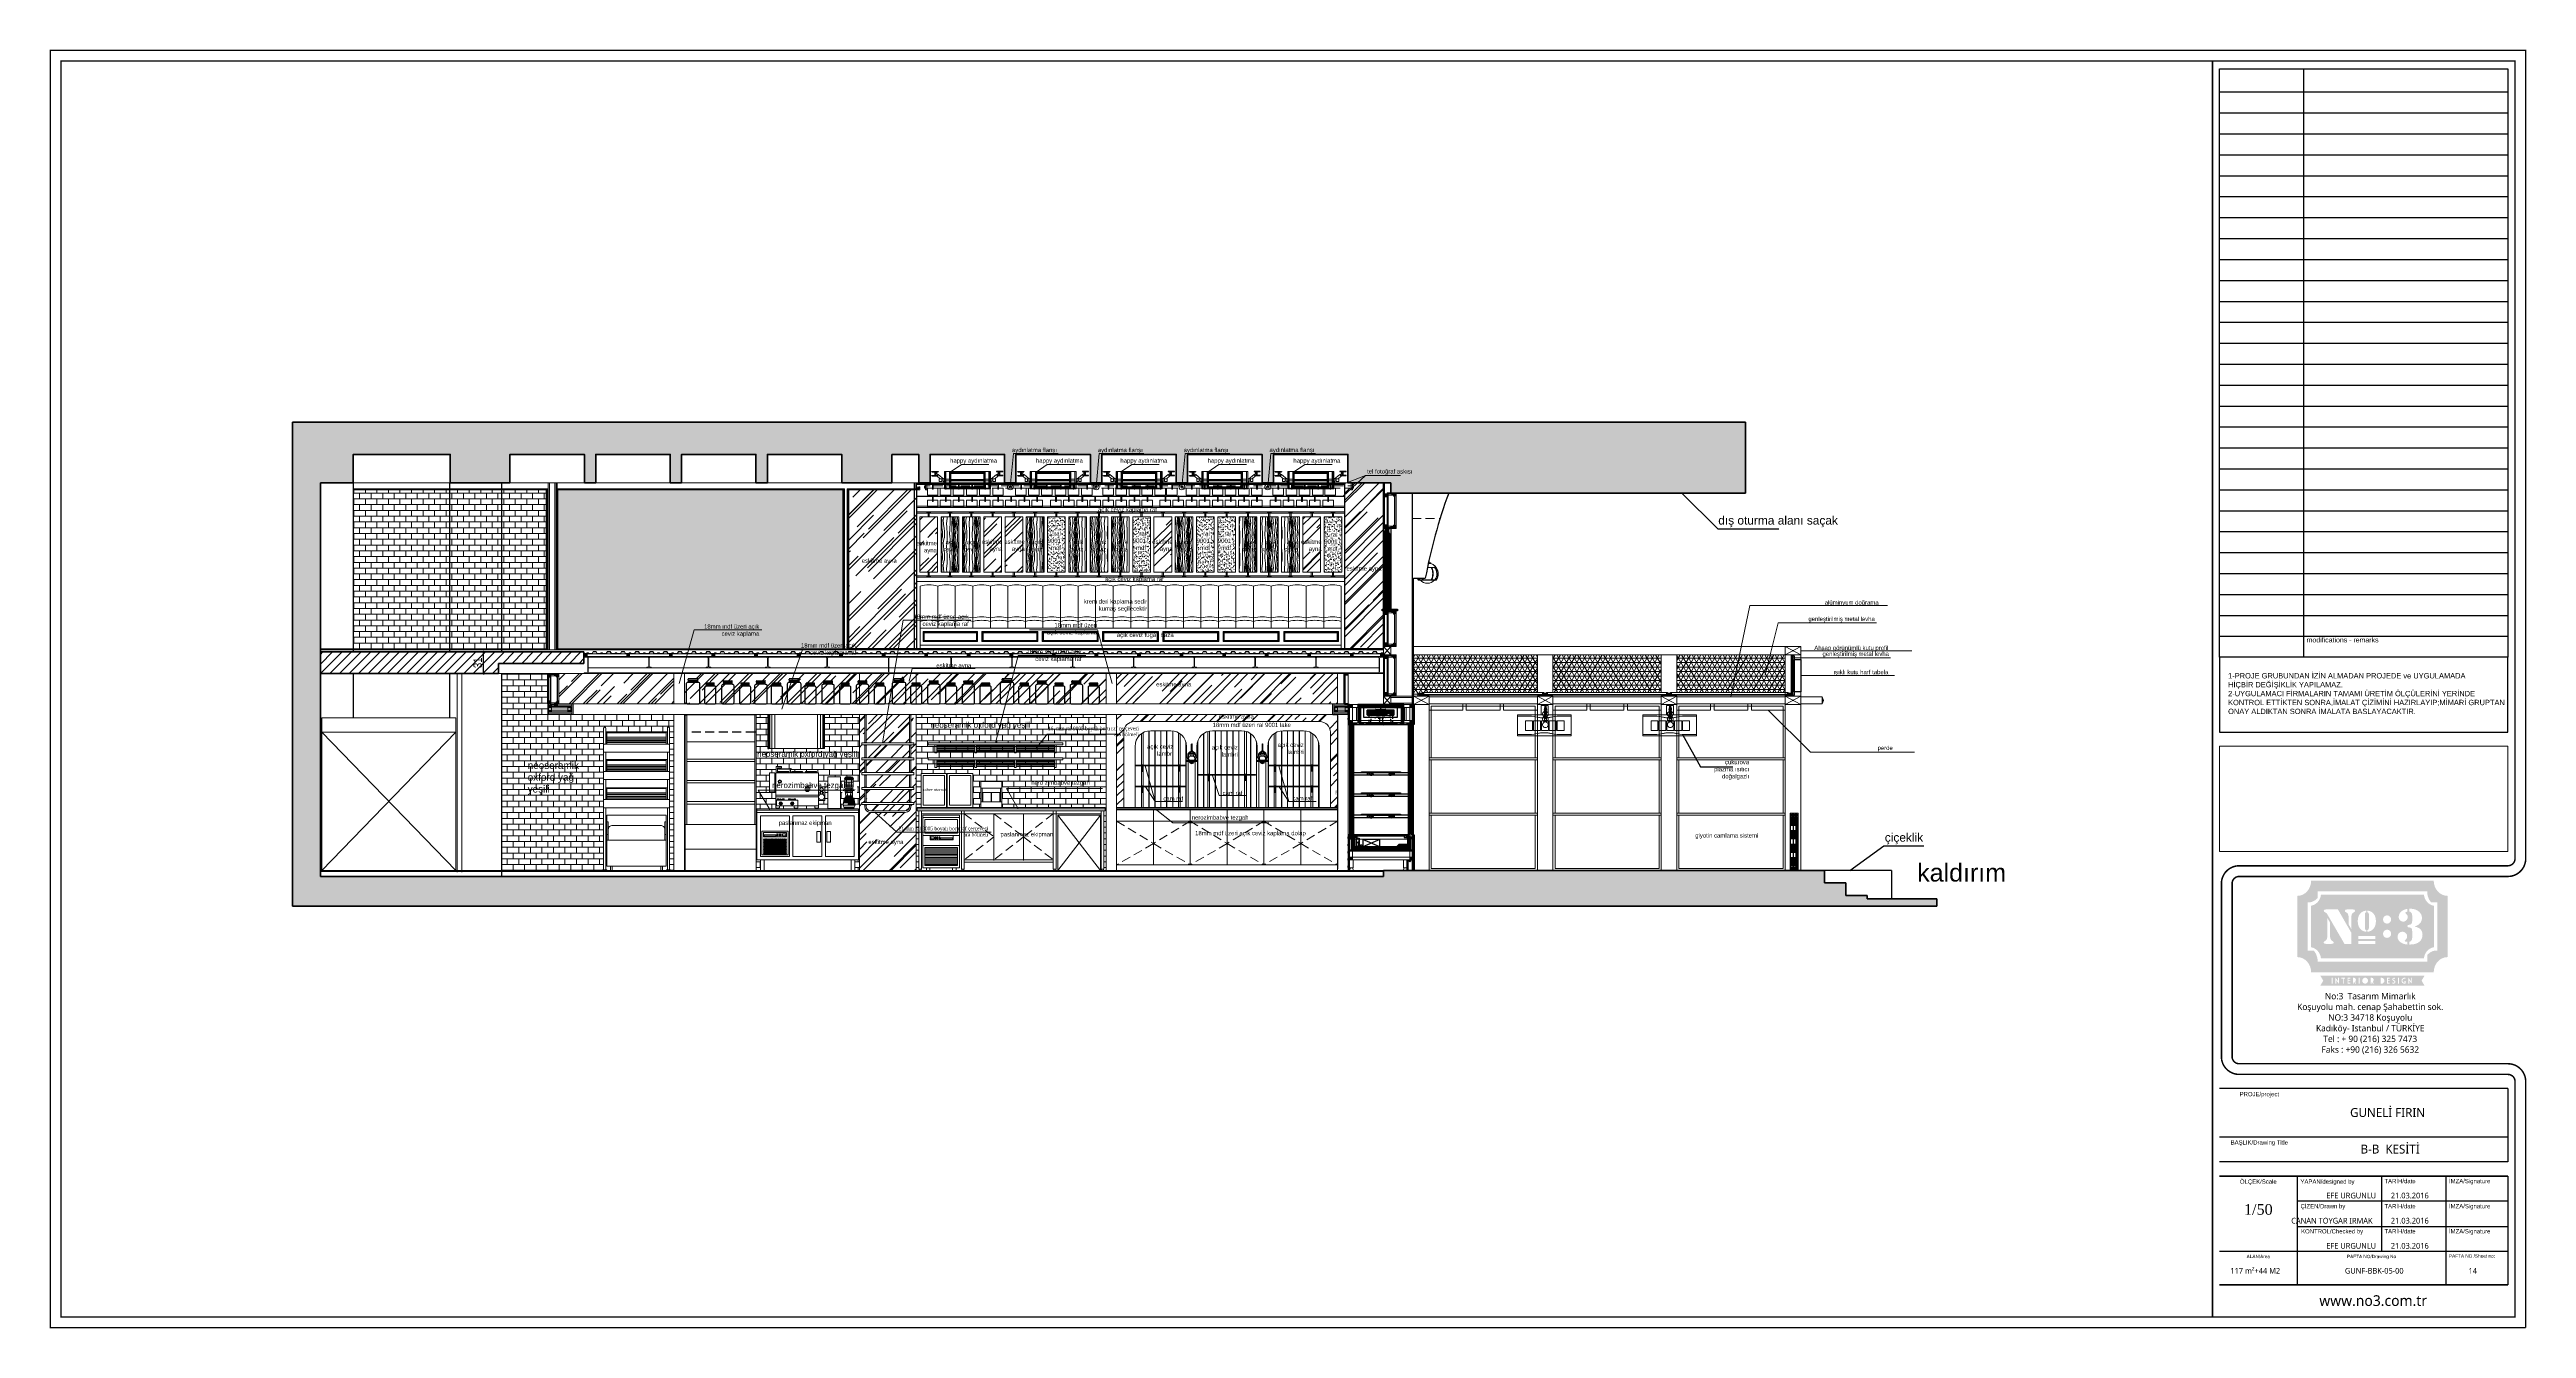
# Model space of a CAD drawing. Header units: millimetres. Extents: x 54215 to 67697, y 23496 to 56611.
# Drawn here: x 55075 to 58567, y 39963 to 41765 of the extents above; entities that cross this region are included whole.
import ezdxf
from ezdxf.enums import TextEntityAlignment as Align

# ---------------------------------------------------------------- set-up
doc = ezdxf.new("R2010")
doc.units = ezdxf.units.MM
for name, pattern in [('CENTER', [2, 1.25, -0.25, 0.25, -0.25]), ('DASHED', [19.05, 12.7, -6.35]), ('DASHED2', [9.525, 6.35, -3.175]), ('HIDDEN', [0.375, 0.25, -0.125]), ('MCLT_DSH1', [0.075, 0.04, -0.035])]:
    doc.linetypes.add(name, pattern=pattern)
for name, color, linetype, lineweight in [('- 0.09', 9, 'Continuous', 9), ('- 0.20', 41, 'Continuous', 20), ('- 0.25', 43, 'Continuous', 25), ('- 0.50', 30, 'Continuous', 50), ('AHSAP_kesit', 44, 'Continuous', 5), ('ahşap', 27, 'Continuous', 25), ('alüm. pofil', 123, 'Continuous', 25), ('no3_ahsap gorunus arka ince', 53, 'Continuous', 15), ('no3_ahsap gorunus arka kalın', 43, 'Continuous', 15), ('no3_ahsap gorunus on ince', 32, 'Continuous', 13), ('no3_cam gorunus arka', 140, 'Continuous', 13), ('no3_cam gorunus on', 142, 'Continuous', 15), ('no3_cam kesit arka', 141, 'Continuous', 18), ('no3_duvar kaplama', 8, 'Continuous', 0), ('no3_duvar mevcut', 4, 'Continuous', 35), ('no3_döşeme kaplama', 8, 'Continuous', 0), ('no3_elektrik işaretleri', 10, 'Continuous', 0), ('no3_kutu profil gorunus', 8, 'Continuous', 0), ('no3_kutuprofil kesit', 74, 'Continuous', 18), ('no3_led doseme', 50, 'FENCELINE1', 0), ('no3_mermer gorunus on', 31, 'Continuous', 15), ('no3_mobilya aydınlatma', 50, 'Continuous', 13), ('no3_paslanmaz gorunus on', 163, 'Continuous', 15), ('no3_paslanmaz kesit arka', 145, 'Continuous', 20), ('no3_tavan aydınlatma', 50, 'Continuous', 13), ('no3_tefriş arka ince', 65, 'Continuous', 13), ('no3_tefriş arka kalın', 77, 'Continuous', 15), ('no3_yazı duvar', 152, 'Continuous', 0), ('no3_ölçü tefriş', 252, 'Continuous', 0), ('t_mutfak ekipmanları', 167, 'Continuous', 25), ('t_tarama', 251, 'Continuous', 20), ('t_yazı', 154, 'Continuous', 25), ('taş', 253, 'Continuous', 40), ('çizgi', 7, 'Continuous', 30), ('ölçü', 4, 'Continuous', 13)]:
    doc.layers.add(name, color=color, linetype=linetype, lineweight=lineweight)
doc.layers.add('0 rölöve', color=7, linetype='Continuous', true_color=0xf1380e)
for name, color, linetype in [('830 LED AYDINLATMA', 2, 'Continuous'), ('cam', 130, 'Continuous'), ('CEPHE PASTA SİYAH SAC', 251, 'Continuous'), ('Layer 1', 7, 'Continuous'), ('LEGNO', 3, 'Continuous'), ('Object', 7, 'Continuous'), ('T_Beleuchtung', 253, 'Continuous')]:
    doc.layers.add(name, color=color, linetype=linetype)
for name, color, linetype, lineweight, true_color in [('no3_ahsap kesit on', 7, 'Continuous', 20, 0xfca103), ('no3_alçıpan kesit', 7, 'Continuous', 20, 0xf5003d), ('no3_doğrama gorunus', 7, 'Continuous', 0, 0x004d4d), ('no3_tefriş ön ince', 7, 'Continuous', 18, 0x8c1aff)]:
    doc.layers.add(name, color=color, linetype=linetype, lineweight=lineweight, true_color=true_color)
doc.styles.add('ARIALT', font='arial.ttf', dxfattribs={"height": 10})
doc.styles.add('AT-ARIAL', font='arial.ttf')
doc.styles.add('olcu', font='arial.ttf', dxfattribs={"width": 0.8})
doc.styles.get("Standard").update_dxf_attribs({"font": 'arial.ttf'})
doc.styles.add('style1', font='arial.ttf', dxfattribs={"height": 20})
doc.linetypes.add('FENCELINE1', pattern='A,0.25,-0.1,[133,ltypeshp.shx,S=0.1,R=0,X=-0.1,Y=0],-0.1,1', length=1.45)
doc.dimstyles.new('ISO-25', dxfattribs={"dimtxt": 2.5, "dimasz": 2.5, "dimexe": 1.25, "dimexo": 0.625, "dimtad": 1, "dimtxsty": 'Standard', "dimcen": 2.5, "dimadec": 0, "dimazin": 0, "dimtfac": 1, "dimtmove": 0, "dimatfit": 3, "dimfxl": 1, "dimarcsym": 0})
doc.dimstyles.get("Standard").update_dxf_attribs({"dimtxt": 0.18, "dimasz": 0.18, "dimexe": 0.18, "dimexo": 0.0625, "dimgap": 0.09, "dimtad": 0, "dimtih": 1, "dimtoh": 1, "dimdec": 4, "dimzin": 0, "dimdsep": 46, "dimtxsty": 'Standard', "dimcen": 0.09, "dimadec": 0, "dimazin": 0, "dimtfac": 1, "dimtdec": 4, "dimtofl": 0, "dimtmove": 0, "dimatfit": 3, "dimfxl": 1, "dimtolj": 1, "dimtzin": 0, "dimarcsym": 0})
doc.dimstyles.new('tufan', dxfattribs={"dimtxt": 12, "dimasz": 0.5, "dimexe": 1.25, "dimexo": 0.625, "dimgap": 2, "dimtad": 1, "dimdec": 0, "dimzin": 1, "dimtxsty": 'olcu', "dimblk1": 'sol', "dimblk2": 'sag', "dimsah": 1, "dimcen": 0, "dimse1": 1, "dimse2": 1, "dimclrd": 256, "dimclrt": 256, "dimadec": 0, "dimazin": 0, "dimtfac": 1, "dimtdec": 0, "dimtix": 1, "dimtmove": 0, "dimatfit": 2, "dimldrblk": 'NONE', "dimfxl": 1.25, "dimarcsym": 0})
pattern_1 = [(45, (2906.12, 12507.684), (21.552615, 57.473639), [381, -50.8, 127, -25.4]), (45, (2921.028, 12540.552), (-41.847994, 5.926969), [76.2, -8.382, 152.4, -19.05]), (45, (2899.835, 12531.93), (81.3611205, 105.428207), [203.2, -35.56, 101.6, -25.4])]
pattern_2 = [(45, (2906.12, 12507.684), (21.552615, 57.473639), [381, -50.8, 127, -25.4]), (45, (2921.028, 12540.552), (-41.847994, 5.926969), [76.2, -8.382, 152.4, -19.05]), (45, (2899.835, 12531.93), (81.3611205, 105.428207), [203.2, -35.56, 101.6, -25.4])]
pattern_3 = [(0, (449.072, 14813.855), (0, 8.128), []), (90, (449.072, 14813.855), (-8.128, 8.128), [8.128, -8.128])]
pattern_4 = [(45, (6736.7787, 16851.114), (-0.224506403, 0.224506403), [])]
pattern_5 = [(45, (6736.7787, 16841.92266), (-0.224506403, 0.224506403), [])]
pattern_6 = [(135, (10395.87899, 20887.90512), (-0.056126601, -0.056126601), [])]
pattern_7 = [(37.5, (40290.2488, 29444.5665), (-0.1600031, 4.8941324), [0, -3.8608, 0, -4.318, 0, -4.1275]), (7.5, (40290.249, 29444.5665), (4.4952328, 7.168251), [0, -2.0828, 0, -3.4798, 0, -1.3335]), (327.5, (40287.1246, 29444.5665), (7.9099237, 0.01437185), [0, -1.27, 0, -4.572, 0, -5.969]), (317.5, (40287.1246, 29444.5665), (7.6355645, 2.2292932), [0, -0.635, 0, -2.9972, 0, -3.429])]
pattern_8 = [(45, (46221.926, 23801.847), (21.552615, 57.47364), [381, -50.8, 127, -25.4]), (45, (46236.834, 23834.715), (-41.847994, 5.92697), [76.2, -8.382, 152.4, -19.05]), (45, (46215.64, 23826.094), (81.36112, 105.428207), [203.2, -35.56, 101.6, -25.4])]
pattern_9 = [(79.6952, (40265.8013, 29454.409), (31.74983754, 190.50003046), [3.549745, -351.42602]), (90, (40266.436, 29457.9), (-31.75, 31.75), [3.4925, -28.2575]), (108.4349, (40266.436, 29461.394), (-31.749949, 63.5000144), [3.01206, -97.390236]), (262.875, (40265.4838, 29464.2515), (31.74994545, 222.25001206), [2.55978, -253.41691]), (264.8056, (40265.1663, 29461.7115), (31.74984786, 317.50002107), [3.506915, -347.183297]), (284.0362, (40264.849, 29458.219), (31.7499378, -95.2500172), [3.927252, -126.98133]), (99.4623, (40265.8013, 29456.949), (-31.7499415, 158.750025), [1.93129, -191.196436]), (83.6598, (40265.4838, 29458.854), (-31.7500503, -253.9999805), [2.87509, -284.633384]), (275.7106, (40265.8013, 29461.7115), (31.7500422, -285.7499814), [3.190844, -315.89272]), (258.6901, (40266.119, 29458.5365), (31.7499244, 127.0000245), [1.618932, -160.27492]), (84.8056, (40266.1188, 29451.5515), (-31.74984786, -317.50002107), [3.506915, -347.183297]), (78.6901, (40266.436, 29455.044), (-31.7499244, -127.0000245), [3.237865, -158.65599]), (90, (40267.07, 29458.22), (-31.75, 31.75), [3.81, -27.94]), (110.556, (40267.0713, 29462.029), (-63.4998723, 158.7500585), [2.71272, -268.559407]), (93.8141, (40266.1188, 29464.569), (-31.7501949, 444.49997856), [4.773072, -472.534075]), (84.8056, (40265.8013, 29469.3315), (-31.74984786, -317.50002107), [3.506915, -347.183297]), (90, (40266.12, 29472.824), (-31.75, 31.75), [3.4925, -28.2575]), (95.1944, (40266.1188, 29444.5665), (-31.74984786, 317.50002107), [3.506915, -347.183297]), (84.8056, (40265.8013, 29448.059), (-31.74984786, -317.50002107), [3.506915, -347.183297]), (90, (40265.484, 29444.566), (-31.75, 31.75), [1.905, -29.845]), (95.1944, (40265.4838, 29446.4715), (-31.74984786, 317.50002107), [3.506915, -347.183297]), (90, (40265.166, 29449.964), (-31.75, 31.75), [3.175, -28.575]), (100.3048, (40265.1663, 29453.139), (31.74983754, -190.50003046), [3.549745, -351.42602]), (95.1944, (40264.5313, 29456.6315), (-31.74984786, 317.50002107), [3.506915, -347.183297]), (84.8056, (40264.2138, 29460.124), (-31.74984786, -317.50002107), [3.506915, -347.183297]), (84.8056, (40264.5313, 29463.6165), (-31.74984786, -317.50002107), [3.506915, -347.183297]), (81.8699, (40264.849, 29467.109), (-31.749979, -190.4999927), [4.490116, -220.01626]), (90, (40265.484, 29471.554), (-31.75, 31.75), [4.7625, -26.9875]), (77.4712, (40284.5338, 29470.284), (31.7499873, 158.7500097), [2.92719, -289.79333]), (84.2894, (40285.1688, 29473.1415), (-31.7500422, -285.7499814), [3.190844, -315.89272]), (98.1301, (40284.534, 29470.284), (-31.749979, 190.4999927), [2.245074, -222.261335]), (99.4623, (40284.2163, 29472.5065), (-31.7499415, 158.750025), [3.862546, -189.265147]), (90, (40283.58, 29444.566), (-31.75, 31.75), [3.81, -27.94]), (80.5377, (40283.5813, 29448.3765), (-31.7499415, -158.750025), [1.93129, -191.196436]), (291.8014, (40283.899, 29450.2815), (-31.749997, 95.2500082), [1.7098, -169.26919]), (282.9946, (40284.5338, 29448.694), (-63.49992333, 285.75002432), [4.23599, -419.36184]), (82.875, (40284.5338, 29473.7765), (-31.74994545, -222.25001206), [2.55978, -253.41691]), (97.125, (40284.5338, 29473.7765), (-31.74994545, 222.25001206), [2.55978, -253.41691]), (90, (40284.216, 29444.566), (-31.75, 31.75), [2.54, -29.21]), (284.0362, (40284.216, 29447.1065), (31.7499378, -95.2500172), [2.61817, -128.290447]), (86.6335, (40283.2638, 29451.5515), (-31.75034835, -507.9999787), [5.406835, -535.276203]), (87.7094, (40283.5813, 29456.949), (-31.74986489, -762.00000361), [7.94385, -786.440896]), (93.1798, (40283.8988, 29464.8865), (-31.74971557, 539.75001546), [5.723826, -566.65746]), (99.4623, (40283.5813, 29470.6015), (-31.7499415, 158.750025), [5.793835, -187.33389]), (100.3048, (40286.4388, 29444.5665), (31.74983754, -190.50003046), [3.549745, -351.42602]), (105.9454, (40285.804, 29448.059), (31.749997, -127.0000041), [4.622864, -226.52063]), (90, (40284.534, 29452.504), (-31.75, 31.75), [4.1275, -27.6225]), (81.8699, (40284.534, 29456.6315), (-31.749979, -190.4999927), [4.490116, -220.01626]), (93.5763, (40285.1688, 29461.0765), (-31.74970504, 476.25002104), [5.089906, -503.901297]), (81.2538, (40284.8513, 29466.1565), (31.75013284, 222.2499795), [4.176046, -413.42999]), (75.9638, (40285.486, 29470.284), (-31.7499378, -95.2500172), [3.927252, -126.98133]), (90, (40286.44, 29474.094), (-31.75, 31.75), [2.2225, -29.5275]), (264.8056, (40283.2638, 29451.5515), (31.74984786, 317.50002107), [7.013797, -343.676415]), (85.2364, (40281.3588, 29444.5665), (-31.7497312, -349.25003054), [7.646416, -374.674225]), (90, (40281.994, 29452.186), (-31.75, 31.75), [7.3025, -24.4475]), (94.0856, (40281.9938, 29459.489), (-31.74987745, 412.75000471), [8.912637, -436.71982]), (90, (40281.36, 29468.38), (-31.75, 31.75), [7.9375, -23.8125]), (97.125, (40288.0263, 29444.5665), (-31.74994545, 222.25001206), [7.67931, -248.297382]), (96.3402, (40287.0738, 29452.1865), (-31.7500503, 253.9999805), [5.75018, -281.758295]), (87.5104, (40286.4388, 29457.9015), (-31.75056746, -698.49998322), [7.30939, -723.630506]), (83.4802, (40286.7563, 29465.204), (-95.24998523, -825.49999383), [11.184826, -1107.298776]), (93.0128, (40267.3888, 29444.5665), (-31.75013083, 571.50000035), [6.04085, -598.04411]), (81.8699, (40267.0713, 29450.599), (-31.749979, -190.4999927), [6.73519, -217.77122]), (87.6141, (40268.0238, 29457.2665), (-31.749452445, -730.25001615), [7.626604, -755.03456]), (100.6197, (40268.3413, 29464.8865), (63.50025655, -349.24994886), [5.16852, -511.684016]), (90, (40267.39, 29469.966), (-31.75, 31.75), [6.35, -25.4]), (86.8202, (40263.5788, 29444.5665), (-31.74971557, -539.75001546), [5.723826, -566.65746]), (96.009, (40263.8963, 29450.2815), (31.74997813, -317.49999261), [6.065837, -600.517055]), (96.7098, (40263.2613, 29456.314), (31.74980626, -285.75003187), [5.43471, -538.037722]), (84.2894, (40262.6263, 29461.7115), (-31.7500422, -285.7499814), [6.381686, -312.701877]), (77.9052, (40263.2613, 29468.0615), (-63.50021354, -285.74995565), [4.5459, -450.044915]), (99.4623, (40264.214, 29472.5065), (-31.7499415, 158.750025), [3.862546, -189.265147]), (93.8141, (40269.6113, 29444.5665), (-31.7501949, 444.49997856), [4.773072, -472.534075]), (77.1957, (40269.2938, 29449.329), (-95.25023505, -412.74993153), [7.163117, -709.14952]), (90, (40270.88, 29456.314), (-31.75, 31.75), [7.9375, -23.8125]), (95.4403, (40270.8813, 29464.2515), (31.74978958, -349.25001041), [6.697662, -663.06932]), (96.7098, (40270.2463, 29470.919), (31.74980626, -285.75003187), [5.43471, -538.037722]), (90, (40261.356, 29444.566), (-31.75, 31.75), [5.3975, -26.3525]), (98.1301, (40261.3563, 29449.964), (-31.749979, 190.4999927), [8.980265, -215.526144]), (87.6141, (40260.0863, 29458.854), (-31.749452445, -730.25001615), [7.626604, -755.03456]), (84.4725, (40260.4038, 29466.474), (63.4995361, 666.750055065), [9.888474, -978.959656]), (96.8428, (40290.2488, 29444.5665), (63.50025396, -539.7499801), [7.99446, -791.450125]), (90, (40289.296, 29452.504), (-31.75, 31.75), [8.89, -22.86]), (86.3478, (40289.2963, 29461.394), (-63.499596495, -984.25003018), [14.952853, -1480.33394]), (90, (40279.136, 29444.566), (-31.75, 31.75), [7.62, -24.13]), (94.7636, (40279.1363, 29452.1865), (-31.7497312, 349.25003054), [7.646416, -374.674225]), (88.1524, (40278.5013, 29459.8065), (-31.74981979, -952.50001476), [9.84761, -974.914357]), (87.2737, (40278.8188, 29469.649), (-31.74987355, -635.00000912), [6.675056, -660.830467]), (84.8056, (40274.0563, 29444.5665), (-31.74984786, -317.50002107), [7.013797, -343.676414]), (90, (40274.69, 29451.55), (-31.75, 31.75), [10.16, -21.59]), (91.9092, (40274.6913, 29461.7115), (-31.75076966, 920.7499695), [9.530302, -943.498716]), (93.5763, (40274.3738, 29471.2365), (-31.74970504, 476.25002104), [5.089906, -503.901297])]
pattern_10 = [(79.6952, (40265.8013, 29454.409), (31.74983754, 190.50003046), [3.549745, -351.42602]), (90, (40266.436, 29457.9), (-31.75, 31.75), [3.4925, -28.2575]), (108.4349, (40266.436, 29461.394), (-31.749949, 63.5000144), [3.01206, -97.390236]), (262.875, (40265.4838, 29464.2515), (31.74994545, 222.25001206), [2.55978, -253.41691]), (264.8056, (40265.1663, 29461.7115), (31.74984786, 317.50002107), [3.506915, -347.183297]), (284.0362, (40264.849, 29458.219), (31.7499378, -95.2500172), [3.927252, -126.98133]), (99.4623, (40265.8013, 29456.949), (-31.7499415, 158.750025), [1.93129, -191.196436]), (83.6598, (40265.4838, 29458.854), (-31.7500503, -253.9999805), [2.87509, -284.633384]), (275.7106, (40265.8013, 29461.7115), (31.7500422, -285.7499814), [3.190844, -315.89272]), (258.6901, (40266.119, 29458.5365), (31.7499244, 127.0000245), [1.618932, -160.27492]), (84.8056, (40266.1188, 29451.5515), (-31.74984786, -317.50002107), [3.506915, -347.183297]), (78.6901, (40266.436, 29455.044), (-31.7499244, -127.0000245), [3.237865, -158.65599]), (90, (40267.07, 29458.22), (-31.75, 31.75), [3.81, -27.94]), (110.556, (40267.0713, 29462.029), (-63.4998723, 158.7500585), [2.71272, -268.559407]), (93.8141, (40266.1188, 29464.569), (-31.7501949, 444.49997856), [4.773072, -472.534075]), (84.8056, (40265.8013, 29469.3315), (-31.74984786, -317.50002107), [3.506915, -347.183297]), (90, (40266.12, 29472.824), (-31.75, 31.75), [3.4925, -28.2575]), (95.1944, (40266.1188, 29444.5665), (-31.74984786, 317.50002107), [3.506915, -347.183297]), (84.8056, (40265.8013, 29448.059), (-31.74984786, -317.50002107), [3.506915, -347.183297]), (90, (40265.484, 29444.566), (-31.75, 31.75), [1.905, -29.845]), (95.1944, (40265.4838, 29446.4715), (-31.74984786, 317.50002107), [3.506915, -347.183297]), (90, (40265.166, 29449.964), (-31.75, 31.75), [3.175, -28.575]), (100.3048, (40265.1663, 29453.139), (31.74983754, -190.50003046), [3.549745, -351.42602]), (95.1944, (40264.5313, 29456.6315), (-31.74984786, 317.50002107), [3.506915, -347.183297]), (84.8056, (40264.2138, 29460.124), (-31.74984786, -317.50002107), [3.506915, -347.183297]), (84.8056, (40264.5313, 29463.6165), (-31.74984786, -317.50002107), [3.506915, -347.183297]), (81.8699, (40264.849, 29467.109), (-31.749979, -190.4999927), [4.490116, -220.01626]), (90, (40265.484, 29471.554), (-31.75, 31.75), [4.7625, -26.9875]), (77.4712, (40284.5338, 29470.284), (31.7499873, 158.7500097), [2.92719, -289.79333]), (84.2894, (40285.1688, 29473.1415), (-31.7500422, -285.7499814), [3.190844, -315.89272]), (98.1301, (40284.534, 29470.284), (-31.749979, 190.4999927), [2.245074, -222.261335]), (99.4623, (40284.2163, 29472.5065), (-31.7499415, 158.750025), [3.862546, -189.265147]), (90, (40283.58, 29444.566), (-31.75, 31.75), [3.81, -27.94]), (80.5377, (40283.5813, 29448.3765), (-31.7499415, -158.750025), [1.93129, -191.196436]), (291.8014, (40283.899, 29450.2815), (-31.749997, 95.2500082), [1.7098, -169.26919]), (282.9946, (40284.5338, 29448.694), (-63.49992333, 285.75002432), [4.23599, -419.36184]), (82.875, (40284.5338, 29473.7765), (-31.74994545, -222.25001206), [2.55978, -253.41691]), (97.125, (40284.5338, 29473.7765), (-31.74994545, 222.25001206), [2.55978, -253.41691]), (90, (40284.216, 29444.566), (-31.75, 31.75), [2.54, -29.21]), (284.0362, (40284.216, 29447.1065), (31.7499378, -95.2500172), [2.61817, -128.290447]), (86.6335, (40283.2638, 29451.5515), (-31.75034835, -507.9999787), [5.406835, -535.276203]), (87.7094, (40283.5813, 29456.949), (-31.74986489, -762.00000361), [7.94385, -786.440896]), (93.1798, (40283.8988, 29464.8865), (-31.74971557, 539.75001546), [5.723826, -566.65746]), (99.4623, (40283.5813, 29470.6015), (-31.7499415, 158.750025), [5.793835, -187.33389]), (100.3048, (40286.4388, 29444.5665), (31.74983754, -190.50003046), [3.549745, -351.42602]), (105.9454, (40285.804, 29448.059), (31.749997, -127.0000041), [4.622864, -226.52063]), (90, (40284.534, 29452.504), (-31.75, 31.75), [4.1275, -27.6225]), (81.8699, (40284.534, 29456.6315), (-31.749979, -190.4999927), [4.490116, -220.01626]), (93.5763, (40285.1688, 29461.0765), (-31.74970504, 476.25002104), [5.089906, -503.901297]), (81.2538, (40284.8513, 29466.1565), (31.75013284, 222.2499795), [4.176046, -413.42999]), (75.9638, (40285.486, 29470.284), (-31.7499378, -95.2500172), [3.927252, -126.98133]), (90, (40286.44, 29474.094), (-31.75, 31.75), [2.2225, -29.5275]), (264.8056, (40283.2638, 29451.5515), (31.74984786, 317.50002107), [7.013797, -343.676415]), (85.2364, (40281.3588, 29444.5665), (-31.7497312, -349.25003054), [7.646416, -374.674225]), (90, (40281.994, 29452.186), (-31.75, 31.75), [7.3025, -24.4475]), (94.0856, (40281.9938, 29459.489), (-31.74987745, 412.75000471), [8.912637, -436.71982]), (90, (40281.36, 29468.38), (-31.75, 31.75), [7.9375, -23.8125]), (97.125, (40288.0263, 29444.5665), (-31.74994545, 222.25001206), [7.67931, -248.297382]), (96.3402, (40287.0738, 29452.1865), (-31.7500503, 253.9999805), [5.75018, -281.758295]), (87.5104, (40286.4388, 29457.9015), (-31.75056746, -698.49998322), [7.30939, -723.630506]), (83.4802, (40286.7563, 29465.204), (-95.24998523, -825.49999383), [11.184826, -1107.298776]), (93.0128, (40267.3888, 29444.5665), (-31.75013083, 571.50000035), [6.04085, -598.04411]), (81.8699, (40267.0713, 29450.599), (-31.749979, -190.4999927), [6.73519, -217.77122]), (87.6141, (40268.0238, 29457.2665), (-31.749452445, -730.25001615), [7.626604, -755.03456]), (100.6197, (40268.3413, 29464.8865), (63.50025655, -349.24994886), [5.16852, -511.684016]), (90, (40267.39, 29469.966), (-31.75, 31.75), [6.35, -25.4]), (86.8202, (40263.5788, 29444.5665), (-31.74971557, -539.75001546), [5.723826, -566.65746]), (96.009, (40263.8963, 29450.2815), (31.74997813, -317.49999261), [6.065837, -600.517055]), (96.7098, (40263.2613, 29456.314), (31.74980626, -285.75003187), [5.43471, -538.037722]), (84.2894, (40262.6263, 29461.7115), (-31.7500422, -285.7499814), [6.381686, -312.701877]), (77.9052, (40263.2613, 29468.0615), (-63.50021354, -285.74995565), [4.5459, -450.044915]), (99.4623, (40264.214, 29472.5065), (-31.7499415, 158.750025), [3.862546, -189.265147]), (93.8141, (40269.6113, 29444.5665), (-31.7501949, 444.49997856), [4.773072, -472.534075]), (77.1957, (40269.2938, 29449.329), (-95.25023505, -412.74993153), [7.163117, -709.14952]), (90, (40270.88, 29456.314), (-31.75, 31.75), [7.9375, -23.8125]), (95.4403, (40270.8813, 29464.2515), (31.74978958, -349.25001041), [6.697662, -663.06932]), (96.7098, (40270.2463, 29470.919), (31.74980626, -285.75003187), [5.43471, -538.037722]), (90, (40261.356, 29444.566), (-31.75, 31.75), [5.3975, -26.3525]), (98.1301, (40261.3563, 29449.964), (-31.749979, 190.4999927), [8.980265, -215.526144]), (87.6141, (40260.0863, 29458.854), (-31.749452445, -730.25001615), [7.626604, -755.03456]), (84.4725, (40260.4038, 29466.474), (63.4995361, 666.750055065), [9.888474, -978.959656]), (96.8428, (40290.2488, 29444.5665), (63.50025396, -539.7499801), [7.99446, -791.450125]), (90, (40289.296, 29452.504), (-31.75, 31.75), [8.89, -22.86]), (86.3478, (40289.2963, 29461.394), (-63.499596495, -984.25003018), [14.952853, -1480.33394]), (90, (40279.136, 29444.566), (-31.75, 31.75), [7.62, -24.13]), (94.7636, (40279.1363, 29452.1865), (-31.7497312, 349.25003054), [7.646416, -374.674225]), (88.1524, (40278.5013, 29459.8065), (-31.74981979, -952.50001476), [9.84761, -974.914357]), (87.2737, (40278.8188, 29469.649), (-31.74987355, -635.00000912), [6.675056, -660.830467]), (84.8056, (40274.0563, 29444.5665), (-31.74984786, -317.50002107), [7.013797, -343.676414]), (90, (40274.69, 29451.55), (-31.75, 31.75), [10.16, -21.59]), (91.9092, (40274.6913, 29461.7115), (-31.75076966, 920.7499695), [9.530302, -943.498716]), (93.5763, (40274.3738, 29471.2365), (-31.74970504, 476.25002104), [5.089906, -503.901297])]
pattern_11 = [(79.6952, (40265.8013, 29454.409), (31.74983754, 190.50003046), [3.549745, -351.42602]), (90, (40266.436, 29457.9), (-31.75, 31.75), [3.4925, -28.2575]), (108.4349, (40266.436, 29461.394), (-31.749949, 63.5000144), [3.01206, -97.390236]), (262.875, (40265.4838, 29464.2515), (31.74994545, 222.25001206), [2.55978, -253.41691]), (264.8056, (40265.1663, 29461.7115), (31.74984786, 317.50002107), [3.506915, -347.183297]), (284.0362, (40264.849, 29458.219), (31.7499378, -95.2500172), [3.92725, -126.98133]), (99.4623, (40265.8013, 29456.949), (-31.7499415, 158.750025), [1.93129, -191.196436]), (83.6598, (40265.4838, 29458.854), (-31.7500503, -253.9999805), [2.87509, -284.633384]), (275.7106, (40265.8013, 29461.7115), (31.7500422, -285.7499814), [3.190844, -315.89272]), (258.6901, (40266.119, 29458.5365), (31.7499244, 127.0000245), [1.61893, -160.27492]), (84.8056, (40266.1188, 29451.5515), (-31.74984786, -317.50002107), [3.506915, -347.183297]), (78.6901, (40266.436, 29455.044), (-31.7499244, -127.0000245), [3.237865, -158.65599]), (90, (40267.07, 29458.22), (-31.75, 31.75), [3.81, -27.94]), (110.556, (40267.0713, 29462.029), (-63.4998723, 158.7500585), [2.71272, -268.559407]), (93.8141, (40266.1188, 29464.569), (-31.7501949, 444.49997856), [4.773072, -472.534075]), (84.8056, (40265.8013, 29469.3315), (-31.74984786, -317.50002107), [3.506915, -347.183297]), (90, (40266.12, 29472.824), (-31.75, 31.75), [3.4925, -28.2575]), (95.1944, (40266.1188, 29444.5665), (-31.74984786, 317.50002107), [3.506915, -347.183297]), (84.8056, (40265.8013, 29448.059), (-31.74984786, -317.50002107), [3.506915, -347.183297]), (90, (40265.484, 29444.566), (-31.75, 31.75), [1.905, -29.845]), (95.1944, (40265.4838, 29446.4715), (-31.74984786, 317.50002107), [3.506915, -347.183297]), (90, (40265.166, 29449.964), (-31.75, 31.75), [3.175, -28.575]), (100.3048, (40265.1663, 29453.139), (31.74983754, -190.50003046), [3.549745, -351.42602]), (95.1944, (40264.5313, 29456.6315), (-31.74984786, 317.50002107), [3.506915, -347.183297]), (84.8056, (40264.2138, 29460.124), (-31.74984786, -317.50002107), [3.506915, -347.183297]), (84.8056, (40264.5313, 29463.6165), (-31.74984786, -317.50002107), [3.506915, -347.183297]), (81.8699, (40264.849, 29467.109), (-31.749979, -190.4999927), [4.490116, -220.01626]), (90, (40265.484, 29471.554), (-31.75, 31.75), [4.7625, -26.9875]), (77.4712, (40284.5338, 29470.284), (31.7499873, 158.7500097), [2.92719, -289.79333]), (84.2894, (40285.1688, 29473.1415), (-31.7500422, -285.7499814), [3.190844, -315.89272]), (98.1301, (40284.534, 29470.284), (-31.749979, 190.4999927), [2.245074, -222.261335]), (99.4623, (40284.2163, 29472.5065), (-31.7499415, 158.750025), [3.862546, -189.265147]), (90, (40283.58, 29444.566), (-31.75, 31.75), [3.81, -27.94]), (80.5377, (40283.5813, 29448.3765), (-31.7499415, -158.750025), [1.93129, -191.196436]), (291.8014, (40283.899, 29450.2815), (-31.749997, 95.2500082), [1.7098, -169.26919]), (282.9946, (40284.5338, 29448.694), (-63.49992333, 285.75002432), [4.23599, -419.36184]), (82.875, (40284.5338, 29473.7765), (-31.74994545, -222.25001206), [2.55978, -253.41691]), (97.125, (40284.5338, 29473.7765), (-31.74994545, 222.25001206), [2.55978, -253.41691]), (90, (40284.216, 29444.566), (-31.75, 31.75), [2.54, -29.21]), (284.0362, (40284.216, 29447.1065), (31.7499378, -95.2500172), [2.61817, -128.290447]), (86.6335, (40283.2638, 29451.5515), (-31.75034835, -507.9999787), [5.406835, -535.276203]), (87.7094, (40283.5813, 29456.949), (-31.74986489, -762.00000361), [7.94385, -786.440896]), (93.1798, (40283.8988, 29464.8865), (-31.74971557, 539.75001546), [5.723826, -566.65746]), (99.4623, (40283.5813, 29470.6015), (-31.7499415, 158.750025), [5.793835, -187.33389]), (100.3048, (40286.4388, 29444.5665), (31.74983754, -190.50003046), [3.549745, -351.42602]), (105.9454, (40285.804, 29448.059), (31.749997, -127.0000041), [4.622864, -226.52063]), (90, (40284.534, 29452.504), (-31.75, 31.75), [4.1275, -27.6225]), (81.8699, (40284.534, 29456.6315), (-31.749979, -190.4999927), [4.490116, -220.01626]), (93.5763, (40285.1688, 29461.0765), (-31.74970504, 476.25002104), [5.089906, -503.901297]), (81.2538, (40284.8513, 29466.1565), (31.75013284, 222.2499795), [4.176046, -413.42999]), (75.9638, (40285.486, 29470.284), (-31.7499378, -95.2500172), [3.92725, -126.98133]), (90, (40286.44, 29474.094), (-31.75, 31.75), [2.2225, -29.5275]), (264.8056, (40283.2638, 29451.5515), (31.74984786, 317.50002107), [7.013797, -343.676415]), (85.2364, (40281.3588, 29444.5665), (-31.7497312, -349.25003054), [7.646416, -374.674225]), (90, (40281.994, 29452.186), (-31.75, 31.75), [7.3025, -24.4475]), (94.0856, (40281.9938, 29459.489), (-31.74987745, 412.75000471), [8.912637, -436.71982]), (90, (40281.36, 29468.38), (-31.75, 31.75), [7.9375, -23.8125]), (97.125, (40288.0263, 29444.5665), (-31.74994545, 222.25001206), [7.67931, -248.297382]), (96.3402, (40287.0738, 29452.1865), (-31.7500503, 253.9999805), [5.75018, -281.758295]), (87.5104, (40286.4388, 29457.9015), (-31.75056746, -698.49998322), [7.30939, -723.630506]), (83.4802, (40286.7563, 29465.204), (-95.24998523, -825.49999383), [11.184826, -1107.298776]), (93.0128, (40267.3888, 29444.5665), (-31.75013083, 571.50000035), [6.04085, -598.04411]), (81.8699, (40267.0713, 29450.599), (-31.749979, -190.4999927), [6.73519, -217.77122]), (87.6141, (40268.0238, 29457.2665), (-31.749452445, -730.25001615), [7.626604, -755.03456]), (100.6197, (40268.3413, 29464.8865), (63.50025655, -349.24994886), [5.16852, -511.684016]), (90, (40267.39, 29469.966), (-31.75, 31.75), [6.35, -25.4]), (86.8202, (40263.5788, 29444.5665), (-31.74971557, -539.75001546), [5.723826, -566.65746]), (96.009, (40263.8963, 29450.2815), (31.74997813, -317.49999261), [6.065837, -600.517055]), (96.7098, (40263.2613, 29456.314), (31.74980626, -285.75003187), [5.43471, -538.037722]), (84.2894, (40262.6263, 29461.7115), (-31.7500422, -285.7499814), [6.381686, -312.701877]), (77.9052, (40263.2613, 29468.0615), (-63.50021354, -285.74995565), [4.5459, -450.044915]), (99.4623, (40264.214, 29472.5065), (-31.7499415, 158.750025), [3.862546, -189.265147]), (93.8141, (40269.6113, 29444.5665), (-31.7501949, 444.49997856), [4.773072, -472.534075]), (77.1957, (40269.2938, 29449.329), (-95.25023505, -412.74993153), [7.163117, -709.14952]), (90, (40270.88, 29456.314), (-31.75, 31.75), [7.9375, -23.8125]), (95.4403, (40270.8813, 29464.2515), (31.74978958, -349.25001041), [6.697662, -663.06932]), (96.7098, (40270.2463, 29470.919), (31.74980626, -285.75003187), [5.43471, -538.037722]), (90, (40261.356, 29444.566), (-31.75, 31.75), [5.3975, -26.3525]), (98.1301, (40261.3563, 29449.964), (-31.749979, 190.4999927), [8.980265, -215.526144]), (87.6141, (40260.0863, 29458.854), (-31.749452445, -730.25001615), [7.626604, -755.03456]), (84.4725, (40260.4038, 29466.474), (63.4995361, 666.750055065), [9.888474, -978.959656]), (96.8428, (40290.2488, 29444.5665), (63.50025396, -539.7499801), [7.99446, -791.450125]), (90, (40289.296, 29452.504), (-31.75, 31.75), [8.89, -22.86]), (86.3478, (40289.2963, 29461.394), (-63.499596495, -984.25003018), [14.952853, -1480.33394]), (90, (40279.136, 29444.566), (-31.75, 31.75), [7.62, -24.13]), (94.7636, (40279.1363, 29452.1865), (-31.7497312, 349.25003054), [7.646416, -374.674225]), (88.1524, (40278.5013, 29459.8065), (-31.74981979, -952.50001476), [9.84761, -974.914357]), (87.2737, (40278.8188, 29469.649), (-31.74987355, -635.00000912), [6.675056, -660.830467]), (84.8056, (40274.0563, 29444.5665), (-31.74984786, -317.50002107), [7.013797, -343.676414]), (90, (40274.69, 29451.55), (-31.75, 31.75), [10.16, -21.59]), (91.9092, (40274.6913, 29461.7115), (-31.75076966, 920.7499695), [9.530302, -943.498716]), (93.5763, (40274.3738, 29471.2365), (-31.74970504, 476.25002104), [5.089906, -503.901297])]
pattern_12 = [(45, (46221.926, 23801.847), (21.552615, 57.47364), [381, -50.8, 127, -25.4]), (45, (46236.834, 23834.715), (-41.847994, 5.92697), [76.2, -8.382, 152.4, -19.05]), (45, (46215.64, 23826.094), (81.36112, 105.428207), [203.2, -35.56, 101.6, -25.4])]

# ---------------------------------------------------------------- blocks, each defined once
blk = doc.blocks.new('sol')
at = {"layer": 'ölçü'}
blk.add_line((0, 5), (0, -25), dxfattribs=at)
blk.add_circle((0, 0), 2, dxfattribs=at)
blk = doc.blocks.new('sag')
at = {"layer": 'ölçü'}
blk.add_line((0, -5), (0, 25), dxfattribs=at)
blk.add_circle((0, 0), 2, dxfattribs=at)
blk = doc.blocks.new('*D402')
at = {"layer": '0 rölöve', "lineweight": -2, "transparency": 16777216}
blk.add_line((55687, 40886), (55687, 40915.5), dxfattribs=at)
at = {"layer": 'Defpoints', "color": 0, "transparency": 16777216}
for p in [(55687, 40916), (55707.9, 40916), (55707.9, 40885.5)]:
    blk.add_point(p, dxfattribs=at)
at = {"layer": '0 rölöve', "lineweight": -2, "transparency": 16777216, "xscale": 0.5, "yscale": 0.5, "zscale": 0.5}
for name, p, rotation in [('sag', (55687, 40916), 90), ('sol', (55687, 40885.5), 270)]:
    blk.add_blockref(name, p, dxfattribs=dict(at, rotation=rotation))
at = {"layer": '0 rölöve', "transparency": 16777216, "insert": (55678.8, 40900.7), "char_height": 12, "attachment_point": 5, "rotation": 90, "style": 'olcu'}
blk.add_mtext('31', dxfattribs=at)
blk = doc.blocks.new('_None')
blk = doc.blocks.new('altarabaön')
at = {"layer": 'no3_ahsap gorunus arka ince'}
for p, q in [((1700.1, 4220.3), (1783.5, 4220.3)), ((1700.1, 4185.3, -2), (1700.1, 4220.3, -2)), ((1783.5, 4185.3, -2), (1783.5, 4220.3, -2))]:
    blk.add_line(p, q, dxfattribs=at)
at = {"layer": 'no3_ahsap gorunus on ince'}
for p, q in [((1701.9, 4210.9, -2), (1700.1, 4210.9, -2)), ((1700.1, 4193.3), (1701.9, 4193.3)), ((1701.9, 4185.3, -2), (1701.9, 4210.9, -2)), ((1781.7, 4185.3, -2), (1781.7, 4210.9, -2)), ((1781.7, 4210.9), (1783.5, 4210.9)), ((1783.5, 4193.3), (1781.7, 4193.3))]:
    blk.add_line(p, q, dxfattribs=at)
at = {"layer": 'no3_ahsap gorunus on ince', "elevation": -2}
blk.add_lwpolyline([(1783.5, 4185.3), (1783.5, 4148.3), (1700.1, 4148.3), (1700.1, 4185.3)], close=True, dxfattribs=at)
at = {"layer": 'no3_cam gorunus on', "elevation": -2}
blk.add_lwpolyline([(1701.9, 4185.3), (1701.9, 4200, -0.414214), (1707.9, 4206), (1775.7, 4206, -0.414214), (1781.7, 4200), (1781.7, 4185.3)], format="xyb", dxfattribs=at)
at = {"layer": 'no3_tefriş arka kalın', "elevation": -2}
for points in [[(1707.6, 4148.3), (1705.1, 4148.3), (1705.1, 4142.3), (1707.6, 4142.3)], [(1776, 4148.3), (1778.5, 4148.3), (1778.5, 4142.3), (1776, 4142.3)]]:
    blk.add_lwpolyline(points, close=True, dxfattribs=at)
blk = doc.blocks.new('ekmekön')
at = {"layer": 'no3_ahsap gorunus arka ince'}
for p, q in [((1700.1, 4330.1, 2), (1783.5, 4330.1, 2)), ((1700.1, 4328.1, 2), (1783.5, 4328.1, 2)), ((1700.1, 4327.6, 2), (1783.5, 4327.6, 2)), ((1700.1, 4325.6, 2), (1783.5, 4325.6, 2)), ((1700.1, 4325.1, 2), (1783.5, 4325.1, 2)), ((1700.1, 4323.1, 2), (1783.5, 4323.1, 2)), ((1700.1, 4322.6, 2), (1783.5, 4322.6, 2)), ((1700.1, 4291.5, 2), (1783.5, 4291.5, 2)), ((1700.1, 4289.5, 2), (1783.5, 4289.5, 2)), ((1700.1, 4289, 2), (1783.5, 4289, 2)), ((1700.1, 4287, 2), (1783.5, 4287, 2)), ((1700.1, 4286.5, 2), (1783.5, 4286.5, 2)), ((1700.1, 4284.5, 2), (1783.5, 4284.5, 2)), ((1700.1, 4284, 2), (1783.5, 4284, 2)), ((1700.1, 4251.8, 2), (1783.5, 4251.8, 2)), ((1700.1, 4249.8, 2), (1783.5, 4249.8, 2)), ((1700.1, 4249.3, 2), (1783.5, 4249.3, 2)), ((1700.1, 4247.3, 2), (1783.5, 4247.3, 2)), ((1700.1, 4246.8, 2), (1783.5, 4246.8, 2)), ((1700.1, 4244.8, 2), (1783.5, 4244.8, 2)), ((1700.1, 4244.3, 2), (1783.5, 4244.3, 2))]:
    blk.add_line(p, q, dxfattribs=at)
at = {"layer": 'no3_ahsap gorunus arka kalın'}
for p, q in [((1698.3, 4337.3), (1785.3, 4337.3)), ((1698.3, 4337.3), (1698.3, 4320.6)), ((1700.1, 4337.3), (1700.1, 4320.6)), ((1700.1, 4336.2), (1783.5, 4336.2)), ((1783.5, 4337.3), (1783.5, 4320.6)), ((1785.3, 4337.3), (1785.3, 4320.6)), ((1698.3, 4298.7), (1785.3, 4298.7)), ((1698.3, 4298.7), (1698.3, 4282)), ((1700.1, 4298.7), (1700.1, 4282)), ((1700.1, 4297.6), (1783.5, 4297.6)), ((1783.5, 4298.7), (1783.5, 4282)), ((1785.3, 4298.7), (1785.3, 4282)), ((1698.3, 4259), (1785.3, 4259)), ((1698.3, 4259), (1698.3, 4242.3)), ((1700.1, 4259), (1700.1, 4242.3)), ((1700.1, 4257.8), (1783.5, 4257.8)), ((1783.5, 4259), (1783.5, 4242.3)), ((1785.3, 4259), (1785.3, 4242.3))]:
    blk.add_line(p, q, dxfattribs=at)
at = {"layer": 'no3_ahsap gorunus on ince'}
for points in [[(1695.3, 4320.6), (1788.3, 4320.6), (1788.3, 4309.1), (1695.3, 4309.1)], [(1695.3, 4282), (1788.3, 4282), (1788.3, 4270.5), (1695.3, 4270.5)], [(1695.3, 4242.3), (1788.3, 4242.3), (1788.3, 4230.8), (1695.3, 4230.8)]]:
    blk.add_lwpolyline(points, close=True, dxfattribs=at)
at = {"layer": 'no3_kutuprofil kesit'}
for p, q in [((1695.3, 4143.3), (1695.3, 4342.8)), ((1698.3, 4320.6), (1698.3, 4342.8)), ((1785.3, 4320.6), (1785.3, 4342.8)), ((1788.3, 4143.3), (1788.3, 4342.8)), ((1698.3, 4282), (1698.3, 4309.1)), ((1785.3, 4282), (1785.3, 4309.1)), ((1698.3, 4242.3), (1698.3, 4270.5)), ((1785.3, 4242.3), (1785.3, 4270.5)), ((1698.3, 4143.3), (1698.3, 4230.8)), ((1785.3, 4143.3), (1785.3, 4230.8)), ((1693.8, 4142.3), (1693.8, 4143.3)), ((1693.8, 4143.3), (1699.8, 4143.3)), ((1695.3, 4142.3), (1693.8, 4142.3)), ((1698.3, 4142.3), (1695.3, 4142.3)), ((1698.3, 4142.3), (1699.8, 4142.3)), ((1699.8, 4142.3), (1699.8, 4143.3)), ((1783.8, 4142.3), (1783.8, 4143.3)), ((1783.8, 4143.3), (1789.8, 4143.3)), ((1785.3, 4142.3), (1783.8, 4142.3)), ((1788.3, 4142.3), (1785.3, 4142.3)), ((1788.3, 4142.3), (1789.8, 4142.3)), ((1789.8, 4142.3), (1789.8, 4143.3))]:
    blk.add_line(p, q, dxfattribs=at)
for centre in [(1696.8, 4342.8), (1786.8, 4342.8)]:
    blk.add_arc(centre, 1.5, 0, 180, dxfattribs=at)
blk = doc.blocks.new('188')
at = {"color": 0, "linetype": 'ByBlock', "ltscale": 0.5}
for p, q in [((483623.3, 4519530.1), (483623.3, 4519473.1)), ((483628.3, 4519530.1), (483628.3, 4519473.1))]:
    blk.add_line(p, q, dxfattribs=at)
at = {"color": 0, "linetype": 'ByBlock'}
for points in [[(483531.8, 4519468.1), (483674.8, 4519468.1), (483674.8, 4519538.1), (483531.8, 4519538.1)], [(483536.8, 4519530.1), (483577.5, 4519530.1), (483577.5, 4519473.1), (483536.8, 4519473.1)], [(483575.8, 4519508.6), (483575.8, 4519475.1), (483538.8, 4519475.1), (483538.8, 4519508.6)], [(483541, 4519506.6), (483573.5, 4519506.6), (483573.5, 4519500.6), (483541, 4519500.6)], [(483558.6, 4519503.4), (483541.8, 4519503.4), (483541.8, 4519501.4), (483558.6, 4519501.4)], [(483559.6, 4519501.9), (483560.6, 4519501.9), (483560.6, 4519504.9), (483559.6, 4519504.9)], [(483562.4, 4519501.9), (483563.4, 4519501.9), (483563.4, 4519504.9), (483562.4, 4519504.9)], [(483565.1, 4519501.9), (483566.1, 4519501.9), (483566.1, 4519504.9), (483565.1, 4519504.9)], [(483567.8, 4519501.9), (483572.5, 4519501.9), (483572.5, 4519504.9), (483567.8, 4519504.9)], [(483621.3, 4519508.1), (483621.3, 4519493.1), (483616.3, 4519493.1), (483616.3, 4519508.1)], [(483630.3, 4519508.1), (483630.3, 4519493.1), (483635.3, 4519493.1), (483635.3, 4519508.1)]]:
    blk.add_lwpolyline(points, close=True, dxfattribs=at)
at = {"color": 0, "linetype": 'ByBlock', "ltscale": 0.5}
blk.add_lwpolyline([(483674.8, 4519535.1), (483531.8, 4519535.1)], dxfattribs=at)
at = {"color": 0, "linetype": 'ByBlock'}
for points in [[(483623.3, 4519473.1), (483582.5, 4519473.1), (483582.5, 4519530.1), (483623.3, 4519530.1)], [(483628.3, 4519473.1), (483669, 4519473.1), (483669, 4519530.1), (483628.3, 4519530.1)], [(483536.8, 4519468.1), (483536.8, 4519453.1), (483541.8, 4519453.1), (483541.8, 4519468.1)], [(483669.8, 4519468.1), (483669.8, 4519453.1), (483664.8, 4519453.1), (483664.8, 4519468.1)]]:
    blk.add_lwpolyline(points, dxfattribs=at)
for centre in [(483542.1, 4519496.7), (483542.1, 4519494.5), (483542.1, 4519492.4), (483542.1, 4519490.2), (483542.1, 4519488), (483542.1, 4519485.9), (483542.1, 4519483.7), (483542.1, 4519481.6), (483542.1, 4519479.4), (483542.1, 4519477.2), (483544, 4519496.7), (483544, 4519494.5), (483544, 4519492.4), (483544, 4519490.2), (483544, 4519488), (483544, 4519485.9), (483544, 4519483.7), (483544, 4519481.6), (483544, 4519479.4), (483544, 4519477.2), (483545.9, 4519496.7), (483545.9, 4519494.5), (483545.9, 4519492.4), (483545.9, 4519490.2), (483545.9, 4519488), (483545.9, 4519485.9), (483545.9, 4519483.7), (483545.9, 4519481.6), (483545.9, 4519479.4), (483545.9, 4519477.2), (483547.8, 4519496.7), (483547.8, 4519494.5), (483547.8, 4519492.4), (483547.8, 4519490.2), (483547.8, 4519488), (483547.8, 4519485.9), (483547.8, 4519483.7), (483547.8, 4519481.6), (483547.8, 4519479.4), (483547.8, 4519477.2), (483549.7, 4519496.7), (483549.7, 4519494.5), (483549.7, 4519492.4), (483549.7, 4519490.2), (483549.7, 4519488), (483549.7, 4519485.9), (483549.7, 4519483.7), (483549.7, 4519481.6), (483549.7, 4519479.4), (483549.7, 4519477.2), (483551.6, 4519496.7), (483551.6, 4519494.5), (483551.6, 4519492.4), (483551.6, 4519490.2), (483551.6, 4519488), (483551.6, 4519485.9), (483551.6, 4519483.7), (483551.6, 4519481.6), (483551.6, 4519479.4), (483551.6, 4519477.2), (483553.5, 4519496.7), (483553.5, 4519494.5), (483553.5, 4519492.4), (483553.5, 4519490.2), (483553.5, 4519488), (483553.5, 4519485.9), (483553.5, 4519483.7), (483553.5, 4519481.6), (483553.5, 4519479.4), (483553.5, 4519477.2), (483555.4, 4519496.7), (483555.4, 4519494.5), (483555.4, 4519492.4), (483555.4, 4519490.2), (483555.4, 4519488), (483555.4, 4519485.9), (483555.4, 4519483.7), (483555.4, 4519481.6), (483555.4, 4519479.4), (483555.4, 4519477.2), (483557.3, 4519496.7), (483557.3, 4519494.5), (483557.3, 4519492.4), (483557.3, 4519490.2), (483557.3, 4519488), (483557.3, 4519485.9), (483557.3, 4519483.7), (483557.3, 4519481.6), (483557.3, 4519479.4), (483557.3, 4519477.2), (483559.2, 4519496.7), (483559.2, 4519494.5), (483559.2, 4519492.4), (483559.2, 4519490.2), (483559.2, 4519488), (483559.2, 4519485.9), (483559.2, 4519483.7), (483559.2, 4519481.6), (483559.2, 4519479.4), (483559.2, 4519477.2), (483561.1, 4519496.7), (483561.1, 4519494.5), (483561.1, 4519492.4), (483561.1, 4519490.2), (483561.1, 4519488), (483561.1, 4519485.9), (483561.1, 4519483.7), (483561.1, 4519481.6), (483561.1, 4519479.4), (483561.1, 4519477.2), (483563, 4519496.7), (483563, 4519494.5), (483563, 4519492.4), (483563, 4519490.2), (483563, 4519488), (483563, 4519485.9), (483563, 4519483.7), (483563, 4519481.6), (483563, 4519479.4), (483563, 4519477.2), (483564.9, 4519496.7), (483564.9, 4519494.5), (483564.9, 4519492.4), (483564.9, 4519490.2), (483564.9, 4519488), (483564.9, 4519485.9), (483564.9, 4519483.7), (483564.9, 4519481.6), (483564.9, 4519479.4), (483564.9, 4519477.2), (483566.8, 4519496.7), (483566.8, 4519494.5), (483566.8, 4519492.4), (483566.8, 4519490.2), (483566.8, 4519488), (483566.8, 4519485.9), (483566.8, 4519483.7), (483566.8, 4519481.6), (483566.8, 4519479.4), (483566.8, 4519477.2), (483568.7, 4519496.7), (483568.7, 4519494.5), (483568.7, 4519492.4), (483568.7, 4519490.2), (483568.7, 4519488), (483568.7, 4519485.9), (483568.7, 4519483.7), (483568.7, 4519481.6), (483568.7, 4519479.4), (483568.7, 4519477.2), (483570.6, 4519496.7), (483570.6, 4519494.5), (483570.6, 4519492.4), (483570.6, 4519490.2), (483570.6, 4519488), (483570.6, 4519485.9), (483570.6, 4519483.7), (483570.6, 4519481.6), (483570.6, 4519479.4), (483570.6, 4519477.2), (483572.5, 4519496.7), (483572.5, 4519494.5), (483572.5, 4519492.4), (483572.5, 4519490.2), (483572.5, 4519488), (483572.5, 4519485.9), (483572.5, 4519483.7), (483572.5, 4519481.6), (483572.5, 4519479.4), (483572.5, 4519477.2)]:
    blk.add_circle(centre, 0.881, dxfattribs=at)
blk = doc.blocks.new('sp60 ön')
for p, q in [((53065.3, 28319.7), (53067.3, 28319.7)), ((53165.3, 28295.3), (53163.3, 28295.3))]:
    blk.add_line(p, q)
at = {"linetype": 'DASHED'}
blk.add_line((53163.3, 28295.3), (53067.3, 28295.3), dxfattribs=at)
at = {"layer": 'no3_paslanmaz gorunus on'}
for p, q in [((53067.3, 28319.7), (53067.3, 28165.3)), ((53163.3, 28319.7), (53163.3, 28165.3)), ((53067.3, 28281.8), (53163.3, 28281.8)), ((53067.3, 28257.4), (53163.3, 28257.4)), ((53067.3, 28254), (53163.3, 28254)), ((53067.3, 28227.4), (53163.3, 28227.4)), ((53067.3, 28224), (53163.3, 28224)), ((53067.3, 28197.4), (53163.3, 28197.4)), ((53067.3, 28194), (53163.3, 28194)), ((53064.3, 28165.3), (53165.3, 28165.3)), ((53064.3, 28130.3), (53165.3, 28130.3))]:
    blk.add_line(p, q, dxfattribs=at)
blk.add_lwpolyline([(53065.3, 28319.7), (53065.3, 28100.3), (53165.3, 28100.3), (53165.3, 28319.7)], close=True, dxfattribs=at)
blk = doc.blocks.new('çay görünüş')
at = {"color": 0, "linetype": 'ByBlock'}
blk.add_lwpolyline([(-11.5, 23.1), (-11.5, 49.5), (-3.8, 49.5), (-3.8, 23.1)], close=True, dxfattribs=at)
for points in [[(-3.8, 42.9), (-2.5, 42.9)], [(-3.8, 41.9), (-2.5, 41.9)], [(-2.1, 49.5), (-2.1, 58.8), (5.5, 58.8), (5.5, 56.8), (-0.1, 56.8), (-0.1, 49.5)], [(0.1, 49.5), (0.1, 50.5)], [(1.3, 56.8), (1.3, 54.8), (19.6, 54.8), (19.6, 55.3), (1.8, 55.3), (1.8, 56.8)], [(16.1, 50.5), (16.1, 49.5)], [(17.9, 55.3), (17.9, 55.9), (18.4, 55.9), (18.4, 55.3)], [(17.9, 49.5), (17.9, 54.8)], [(18.4, 54.8), (18.4, 49.5)], [(19.6, 49.5), (19.6, 50.5)], [(35.6, 50.5), (35.6, 49.5)], [(39.1, 49.5), (39.1, 50.5)], [(55.1, 50.5), (55.1, 49.5)], [(-3.8, 27.2), (-2.5, 27.2)], [(-3.8, 26.2), (-2.5, 26.2)], [(-2.5, 18.1), (57.5, 18.1)], [(-2.5, 16), (57.5, 16)], [(-2.5, 3), (57.5, 3), (50.1, 3)], [(-0.4, 11), (-0.4, 12.9), (2.1, 12.9), (2.1, 12.4), (0.1, 12.4), (0.1, 11)], [(2.6, 11.4), (4.3, 11.4)], [(4.3, 11), (4.3, 12.9), (4.8, 12.9), (4.8, 11), (4.8, 11)], [(4.8, 11.4), (6.5, 11.4)], [(9.5, 11), (9.5, 12.9), (7, 12.9), (7, 12.4), (9, 12.4), (9, 11)], [(15.5, 11), (15.5, 12.9), (18, 12.9), (18, 12.4), (16, 12.4), (16, 11)], [(18.5, 11.4), (20.2, 11.4)], [(20.2, 11), (20.2, 12.9), (20.7, 12.9), (20.7, 11), (20.7, 11)], [(20.7, 11.4), (22.4, 11.4)], [(22.5, 3), (28.5, 3)], [(25.4, 11), (25.4, 12.9), (22.9, 12.9), (22.9, 12.4), (24.9, 12.4), (24.9, 11)], [(42.1, 31.3), (48.1, 31.3), (48.1, 31.5), (42.1, 31.5), (42.1, 31.3), (41.1, 31.3), (41.1, 24.8), (43.1, 24.8), (43.1, 31.3)], [(41.1, 30.5), (43.1, 30.5)], [(57.5, 10.6), (66.5, 10.6), (66.5, 30.1), (57.5, 30.1)]]:
    blk.add_lwpolyline(points, dxfattribs=at)
for points in [[(52.5, 3), (52.5, 1, 0.414126), (53.5, 0), (56.5, 0, 0.414214), (57.5, 1), (57.5, 3), (57.5, 18.1), (57.5, 49.5), (-2.5, 49.5), (-2.5, 18.1), (-2.5, 3), (-2.5, 1, 0.414126), (-1.5, 0), (1.5, 0, 0.414214), (2.5, 1), (2.5, 3)], [(23.5, 3), (23.5, 1, 0.414126), (24.5, 0), (27.5, 0, 0.414214), (28.5, 1), (28.5, 3), (28.5, 11), (-1.5, 11), (-1.5, 3)], [(4.3, 12), (3.5, 12, 0.414214), (2.5, 11), (2.5, 11)], [(4.8, 12), (5.6, 12, -0.414214), (6.6, 11), (6.6, 11), (6.6, 11)], [(20.2, 12), (19.4, 12, 0.414214), (18.4, 11), (18.4, 11)], [(22.5, 11), (22.5, 11, 0.414214), (21.5, 12), (20.7, 12)], [(41.1, 29.8, 6.440445), (43.1, 29.8)]]:
    blk.add_lwpolyline(points, format="xyb", dxfattribs=at)
for points in [[(15.1, 51.5), (1.1, 51.5, 0.414214), (0.1, 50.5), (16.1, 50.5, 0.414214)], [(34.6, 51.5), (20.6, 51.5, 0.414214), (19.6, 50.5), (35.6, 50.5, 0.414214)], [(54.1, 51.5), (40.1, 51.5, 0.414214), (39.1, 50.5), (55.1, 50.5, 0.414214)]]:
    blk.add_lwpolyline(points, format="xyb", close=True, dxfattribs=at)
for centre, radius in [((3.2, 37.4), 2.39), ((3.2, 37.4), 1.39), ((4.4, 6.6), 2.35), ((4.4, 6.6), 1.85), ((4.4, 6.6), 0.848), ((20.6, 6.6), 2.35), ((20.6, 6.6), 1.85), ((20.6, 6.6), 0.848), ((62, 15.7), 4.1), ((60.1, 21.6), 0.902), ((62, 26), 2.62), ((63.9, 21.6), 0.902)]:
    blk.add_circle(centre, radius, dxfattribs=at)
blk = doc.blocks.new('I$C252C9946')
at = {"layer": 'no3_paslanmaz gorunus on'}
for points in [[(0, 0), (13.1, 0), (13.1, -1.1), (0, -1.1)], [(0.6, -1.1), (12.5, -1.1), (12.5, -9.5), (0.6, -9.5)], [(5.5, -36.4), (6.6, -36.4), (6.6, -35.5), (5.5, -35.5)], [(7, -36.4), (8.1, -36.4), (8.1, -35.5), (7, -35.5)], [(8.5, -36.4), (9.5, -36.4), (9.5, -35.5), (8.5, -35.5)], [(9.7, -36.4), (10.8, -36.4), (10.8, -35.5), (9.7, -35.5)], [(11.2, -36.4), (12.3, -36.4), (12.3, -35.5), (11.2, -35.5)], [(12.5, -36.4), (13.6, -36.4), (13.6, -35.5), (12.5, -35.5)]]:
    blk.add_lwpolyline(points, close=True, dxfattribs=at)
for points in [[(0.6, 0), (1.1, 1.5), (1.3, 1.9), (11.9, 1.9), (12.1, 1.5), (12.5, 0)], [(12.1, 1.5), (1.1, 1.5)], [(3.6, 1.9), (3.6, 2.3), (4, 2.5), (9.1, 2.5), (9.3, 2.3), (9.5, 1.9)], [(9.3, 2.3), (3.6, 2.3)], [(-0.4, -27.5), (13.5, -27.5), (15, -37.5), (13.5, -41.5), (-0.4, -41.5), (-1.9, -37.5), (-0.4, -27.5)], [(14.5, -34.1), (-1.4, -34.1)], [(-1.3, -33.2), (14.4, -33.2)], [(-1.2, -32.6), (14.3, -32.6)], [(14.1, -31.1), (-1, -31.1)], [(8, -30.7), (-0.9, -30.7)], [(-0.9, -30.9), (14.1, -30.9)], [(13.9, -30.1), (-0.8, -30.1)], [(-0.8, -30.3), (14, -30.3)], [(13.8, -29), (13.8, -29.4), (-0.7, -29.4)], [(-0.7, -29.2), (13.8, -29.2)], [(-0.6, -29), (13.8, -29)], [(13.6, -27.9), (-0.5, -27.9)], [(0.6, -1.9), (12.5, -1.9)], [(0.6, -5.1), (12.5, -5.1)], [(0.6, -9.5), (1.3, -17.6), (2.1, -24.6), (11, -24.6), (12.1, -14.6), (12.5, -9.5)], [(1, -14.6), (12.1, -14.6)], [(1.3, -17.6), (11.8, -17.6)], [(2.1, -24.6), (1.5, -26.5), (1.5, -27.5)], [(11.6, -26.5), (1.5, -26.5)], [(2.5, -26.5), (2.5, -24.6)], [(3, -1.9), (3, -9.5), (4.4, -24.6), (3.6, -14.6), (3, -9.5)], [(3.6, -26.5), (3.6, -24.6)], [(4.4, -26.5), (4.4, -24.6)], [(5.9, -17.6), (5.5, -14.6), (5.5, -5.1)], [(5.5, -26.5), (5.5, -24.6)], [(6.6, -26.5), (6.6, -24.6)], [(7.6, -5.1), (7.6, -14.6), (7.2, -17.6)], [(7.6, -26.5), (7.6, -24.6)], [(9.9, -1.9), (9.9, -9.5), (9.3, -17.6), (8.5, -24.6), (9.9, -9.5)], [(8.5, -26.5), (8.5, -24.6)], [(8.9, -29), (8.7, -29.2), (8.7, -30.9), (8.9, -31.1), (9.1, -31), (9.1, -29.2), (8.9, -29)], [(9.5, -26.5), (9.5, -24.6)], [(14, -30.7), (9.7, -30.7)], [(10.6, -26.5), (10.6, -24.6)], [(11, -24.6), (11.6, -26.5), (11.6, -27.5)], [(15, -37.5), (-1.9, -37.5)], [(-0.7, -40.6), (14.2, -40.6)], [(13.7, -41.3), (-0.5, -41.3)], [(0, -41.5), (0, -42.5), (1.1, -42.5), (1.1, -41.5)], [(1.1, -41.5), (12.1, -41.5), (12.1, -42.5), (13.1, -42.5), (13.1, -41.5)]]:
    blk.add_lwpolyline(points, dxfattribs=at)
blk.add_circle((8.9, -30.1), 1.06, dxfattribs=at)
blk = doc.blocks.new('buz mak')
at = {"layer": 'no3_paslanmaz gorunus on'}
for p, q in [((9449.9, 2761.9), (9398, 2761.9)), ((9449.9, 2747.9), (9398, 2747.9)), ((9446.9, 2742.9), (9401, 2742.9)), ((9446.9, 2740.9), (9401, 2740.9)), ((9446.9, 2738.9), (9401, 2738.9)), ((9446.9, 2736.9), (9401, 2736.9)), ((9446.9, 2734.9), (9401, 2734.9)), ((9446.9, 2732.9), (9401, 2732.9)), ((9446.9, 2730.9), (9401, 2730.9)), ((9446.9, 2728.9), (9401, 2728.9)), ((9446.9, 2726.9), (9401, 2726.9)), ((9446.9, 2724.9), (9401, 2724.9)), ((9446.9, 2722.9), (9401, 2722.9)), ((9446.9, 2720.9), (9401, 2720.9))]:
    blk.add_line(p, q, dxfattribs=at)
for points in [[(9449.9, 2716.4), (9398, 2716.4), (9398, 2790.2), (9449.9, 2790.2)], [(9449.9, 2787.2), (9398, 2787.2), (9398, 2716.4), (9449.9, 2716.4)], [(9446.9, 2784.2), (9401, 2784.2), (9401, 2764.9), (9446.9, 2764.9)], [(9440.7, 2761.9), (9408.2, 2761.9), (9408.2, 2755.9), (9440.7, 2755.9)], [(9414, 2757.1), (9409.2, 2757.1), (9409.2, 2760.1), (9414, 2760.1)], [(9416.6, 2757.1), (9415.6, 2757.1), (9415.6, 2760.1), (9416.6, 2760.1)], [(9419.3, 2757.1), (9418.3, 2757.1), (9418.3, 2760.1), (9419.3, 2760.1)], [(9422.1, 2757.1), (9421.1, 2757.1), (9421.1, 2760.1), (9422.1, 2760.1)], [(9423.1, 2758.6), (9439.9, 2758.6), (9439.9, 2756.6), (9423.1, 2756.6)], [(9446.9, 2719.4), (9401, 2719.4), (9401, 2744.9), (9446.9, 2744.9)]]:
    blk.add_lwpolyline(points, close=True, dxfattribs=at)
for points in [[(9398, 2787.2), (9449.9, 2787.2)], [(9444.9, 2716.4), (9444.9, 2712.3), (9439.9, 2712.3), (9439.9, 2716.4)]]:
    blk.add_lwpolyline(points, dxfattribs=at)
at = {"layer": 'no3_paslanmaz gorunus on', "elevation": 0}
blk.add_lwpolyline([(9403, 2716.4), (9403, 2712.3), (9408, 2712.3), (9408, 2716.4)], dxfattribs=at)
blk = doc.blocks.new('icecek bölümü önnönön')
for p in [(53500.4, 28115.3), (53542.2, 28115.3)]:
    blk.add_point(p)
at = {"layer": 'no3_duvar kaplama', "linetype": 'DASHED'}
for p, q in [((53458.5, 28180.3), (53500.4, 28147.8)), ((53500.4, 28180.3), (53542.2, 28147.8)), ((53584.1, 28180.3), (53542.2, 28147.8)), ((53500.4, 28147.8), (53458.5, 28115.3)), ((53542.2, 28147.8), (53500.4, 28115.3)), ((53542.2, 28147.8), (53584.1, 28115.3))]:
    blk.add_line(p, q, dxfattribs=at)
at = {"layer": 'no3_mermer gorunus on'}
blk.add_lwpolyline([(53392.3, 28187.3), (53657.4, 28187.3), (53657.4, 28189.3), (53392.3, 28189.3)], close=True, dxfattribs=at)
at = {"layer": 'no3_paslanmaz gorunus on'}
for p, q in [((53651.4, 28180.3), (53398.3, 28180.3)), ((53500.4, 28115.3), (53500.4, 28180.3)), ((53542.2, 28115.3), (53542.2, 28180.3)), ((53650.4, 28178.3), (53590.5, 28100.3)), ((53650.4, 28100.3), (53590.5, 28178.3)), ((53458.5, 28115.3), (53584.1, 28115.3)), ((53458.5, 28112.3), (53584.1, 28112.3)), ((53394.3, 28102.3), (53398.3, 28102.3)), ((53454.5, 28102.3), (53458.5, 28102.3)), ((53584.1, 28102.3), (53588.1, 28102.3)), ((53651.4, 28102.3), (53655.4, 28102.3))]:
    blk.add_line(p, q, dxfattribs=at)
for points in [[(53657.4, 28187.3), (53392.3, 28187.3), (53392.3, 28184.3), (53657.4, 28184.3)], [(53650.4, 28178.3), (53590.5, 28178.3), (53590.5, 28100.3), (53650.4, 28100.3)], [(53395, 28102.3), (53397.6, 28102.3), (53397.6, 28100.3), (53395, 28100.3)], [(53455.2, 28102.3), (53457.8, 28102.3), (53457.8, 28100.3), (53455.2, 28100.3)], [(53584.8, 28102.3), (53587.4, 28102.3), (53587.4, 28100.3), (53584.8, 28100.3)], [(53652.1, 28102.3), (53654.7, 28102.3), (53654.7, 28100.3), (53652.1, 28100.3)]]:
    blk.add_lwpolyline(points, close=True, dxfattribs=at)
for points in [[(53394.3, 28184.3), (53394.3, 28102.3)], [(53398.3, 28184.3), (53398.3, 28102.3)], [(53454.5, 28184.3), (53454.5, 28102.3)], [(53458.5, 28184.3), (53458.5, 28102.3)], [(53584.1, 28184.3), (53584.1, 28102.3)], [(53588.1, 28184.3), (53588.1, 28102.3)], [(53651.4, 28184.3), (53651.4, 28102.3)], [(53655.4, 28184.3), (53655.4, 28102.3)]]:
    blk.add_lwpolyline(points, dxfattribs=at)
at = {"layer": 'no3_duvar mevcut'}
blk.add_blockref('buz mak', (44002.1, 25387.9), dxfattribs=at)
blk = doc.blocks.new('e54ybu')
at = {"layer": 'no3_tefriş ön ince', "lineweight": -3}
for p, q in [((53583.3, 28555.1), (53583.3, 28556.2)), ((53594.4, 28553.2), (53583.6, 28553.2)), ((53583.6, 28553.2), (53583.6, 28552.9)), ((53583.8, 28556.7), (53584.6, 28556.7)), ((53584.6, 28556.7), (53594.3, 28556.7)), ((53594.4, 28552.9), (53594.4, 28553.2)), ((53594.7, 28555.1), (53594.7, 28556.2))]:
    blk.add_line(p, q, dxfattribs=at)
blk.add_lwpolyline([(53583, 28527.3), (53595, 28527.3, 0.414214), (53597, 28529.3), (53597, 28550.3, 0.414214), (53595, 28552.3), (53583, 28552.3, 0.414214), (53581, 28550.3), (53581, 28529.3, 0.414214)], format="xyb", close=True, dxfattribs=at)
blk.add_lwpolyline([(53583.3, 28553.2), (53594.7, 28553.2), (53594.7, 28554.6), (53583.3, 28554.6)], close=True, dxfattribs=at)
for centre, radius, start, end in [((53583, 28552.9), 0.594, 269.5168, 353.6636), ((53583.8, 28556.2), 0.506, 97.1742, 176.8088), ((53583.8, 28555.1), 0.506, 183.1912, 262.8258), ((53594.2, 28556.2), 0.506, 3.1912, 82.8258), ((53594.2, 28555.1), 0.506, 277.1742, 356.8088), ((53595, 28552.9), 0.594, 186.3364, 270.4832)]:
    blk.add_arc(centre, radius, start, end, dxfattribs=at)
blk = doc.blocks.new('atyfön')
blk.add_arc((56036.8, 26714.5), 4, 202.1845, 337.8155)
at = {"layer": 'no3_mobilya aydınlatma'}
for p, q in [((56029.4, 26713.4), (56029.4, 26713.2)), ((56044.1, 26713.2), (56029.4, 26713.2)), ((56029.5, 26713.2), (56029.5, 26713)), ((56044, 26713), (56029.5, 26713)), ((56029.7, 26713.6), (56029.6, 26713.6)), ((56029.7, 26714.8), (56043.8, 26714.8)), ((56029.7, 26714.8), (56029.7, 26713.6)), ((56029.7, 26713.6), (56043.8, 26713.6)), ((56034.4, 26722.5), (56034.4, 26720.7)), ((56034.4, 26720.7), (56039.2, 26720.7)), ((56035.4, 26725.1), (56034.9, 26724.2)), ((56035.9, 26728.3), (56035.4, 26727.1)), ((56035.4, 26727.1), (56038.1, 26727.1)), ((56035.4, 26727.1), (56035.4, 26725.1)), ((56035.4, 26725.1), (56038.1, 26725.1)), ((56035.4, 26713), (56038.2, 26713)), ((56035.4, 26712.7), (56038.2, 26712.7)), ((56035.4, 26712.7), (56035.4, 26712.5)), ((56037.6, 26728.3), (56035.9, 26728.3)), ((56036.2, 26728.3), (56036.2, 26737.1)), ((56037.4, 26728.3), (56036.2, 26728.3)), ((56037.4, 26728.3), (56037.4, 26737.1)), ((56037.6, 26728.3), (56038.1, 26727.1)), ((56038.1, 26727.1), (56038.1, 26725.1)), ((56038.1, 26725.1), (56038.7, 26724.2)), ((56038.1, 26712.7), (56038.1, 26712.5)), ((56039.2, 26722.5), (56039.2, 26720.7)), ((56043.8, 26714.8), (56043.8, 26713.6)), ((56043.8, 26713.6), (56043.9, 26713.6)), ((56044, 26713.2), (56044, 26713)), ((56044.1, 26713.4), (56044.1, 26713.2)), ((56035.3, 26712.5), (56038.3, 26712.5)), ((56035.3, 26712.1), (56038.3, 26712.1)), ((56035.4, 26711.6), (56038.2, 26711.6)), ((56035.4, 26711.6), (56035.4, 26711.2)), ((56038.2, 26711.6), (56038.2, 26711.2))]:
    blk.add_line(p, q, dxfattribs=at)
blk.add_lwpolyline([(56034.2, 26724.2), (56039.3, 26724.2, -0.414214), (56039.6, 26723.9), (56039.6, 26722.8, -0.414214), (56039.3, 26722.5), (56034.2, 26722.5, -0.414214), (56033.9, 26722.8), (56033.9, 26723.9, -0.414214)], format="xyb", close=True, dxfattribs=at)
for centre, radius, start, end in [((56029.6, 26713.4), 0.2, 90, 180), ((56030, 26717.2), 2.46, 264.755, 355.288), ((56036.8, 26721.7), 5.65, 103.1776, 222.9082), ((56036.8, 26721.7), 4.65, 106.7508, 217.0011), ((56039.1, 26715.9), 6.81, 134.424, 170.4074), ((56035.4, 26712.9), 0.133, 97.6154, 262.3846), ((56036.8, 26737.1), 0.6, 0, 180), ((56036.8, 26721.7), 5.65, 317.0918, 76.6409), ((56036.8, 26721.7), 4.65, 322.9989, 73.0469), ((56038.2, 26712.9), 0.133, 277.6154, 82.3846), ((56034.4, 26715.9), 6.81, 9.5926, 45.576), ((56043.6, 26717.2), 2.46, 184.712, 275.245), ((56043.9, 26713.4), 0.2, 0, 90), ((56035.5, 26712.3), 0.329, 139.0085, 220.9915), ((56035.4, 26711.9), 0.275, 121.6327, 260.1048), ((56036.8, 26711.3), 1.42, 184.147, 355.853), ((56038.1, 26711.9), 0.275, 279.8952, 58.3673), ((56038, 26712.3), 0.329, 319.0085, 40.9915)]:
    blk.add_arc(centre, radius, start, end, dxfattribs=at)
blk = doc.blocks.new('FAWETUK')
at = {"layer": 'no3_ahsap gorunus arka kalın'}
blk.add_lwpolyline([(10086.1, 17304.7), (10111.1, 17304.7), (10111.1, 17226.7), (10086.1, 17226.7)], close=True, dxfattribs=at)
at = {"layer": 'no3_kutuprofil kesit'}
for p, q in [((10097.8, 17304.7), (10097.8, 17310.7)), ((10099.4, 17304.7), (10099.4, 17310.7)), ((10097.8, 17226.7), (10097.8, 17220.7)), ((10099.4, 17226.7), (10099.4, 17220.7))]:
    blk.add_line(p, q, dxfattribs=at)
for points in [[(10096.1, 17310.7), (10101.1, 17310.7), (10101.1, 17311.7), (10096.1, 17311.7)], [(10096.1, 17220.7), (10101.1, 17220.7), (10101.1, 17219.7), (10096.1, 17219.7)]]:
    blk.add_lwpolyline(points, close=True, dxfattribs=at)
blk = doc.blocks.new('sfertkıkl')
at = {"layer": 'no3_duvar kaplama'}
for points in [[(3755.3, 3906.4), (3832.3, 3906.4), (3832.3, 3892.3), (3755.3, 3892.3)], [(3755.6, 3906.1), (3832, 3906.1), (3832, 3892.6), (3755.6, 3892.6)], [(3756.7, 3905), (3830.9, 3905), (3830.9, 3893.7), (3756.7, 3893.7)], [(3757, 3904.7), (3830.6, 3904.7), (3830.6, 3894), (3757, 3894)], [(3838.3, 3906.4), (3917.3, 3906.4), (3917.3, 3892.3), (3838.3, 3892.3)], [(3838.6, 3906.1), (3917, 3906.1), (3917, 3892.6), (3838.6, 3892.6)], [(3839.7, 3905), (3915.9, 3905), (3915.9, 3893.7), (3839.7, 3893.7)], [(3840, 3904.7), (3915.6, 3904.7), (3915.6, 3894), (3840, 3894)], [(3923.3, 3906.4), (4002.3, 3906.4), (4002.3, 3892.3), (3923.3, 3892.3)], [(3923.6, 3906.1), (4002, 3906.1), (4002, 3892.6), (3923.6, 3892.6)], [(3924.7, 3905), (4000.9, 3905), (4000.9, 3893.7), (3924.7, 3893.7)], [(3925, 3904.7), (4000.6, 3904.7), (4000.6, 3894), (3925, 3894)], [(4008.3, 3906.4), (4087.3, 3906.4), (4087.3, 3892.3), (4008.3, 3892.3)], [(4008.6, 3906.1), (4087, 3906.1), (4087, 3892.6), (4008.6, 3892.6)], [(4009.7, 3905), (4085.9, 3905), (4085.9, 3893.7), (4009.7, 3893.7)], [(4010, 3904.7), (4085.6, 3904.7), (4085.6, 3894), (4010, 3894)], [(4093.3, 3906.4), (4172.3, 3906.4), (4172.3, 3892.3), (4093.3, 3892.3)], [(4093.6, 3906.1), (4172, 3906.1), (4172, 3892.6), (4093.6, 3892.6)], [(4094.7, 3905), (4170.9, 3905), (4170.9, 3893.7), (4094.7, 3893.7)], [(4095, 3904.7), (4170.6, 3904.7), (4170.6, 3894), (4095, 3894)], [(4178.3, 3906.4), (4257.3, 3906.4), (4257.3, 3892.3), (4178.3, 3892.3)], [(4178.6, 3906.1), (4257, 3906.1), (4257, 3892.6), (4178.6, 3892.6)], [(4179.7, 3905), (4255.9, 3905), (4255.9, 3893.7), (4179.7, 3893.7)], [(4180, 3904.7), (4255.6, 3904.7), (4255.6, 3894), (4180, 3894)], [(4340.8, 3906.4), (4263.8, 3906.4), (4263.8, 3892.3), (4340.8, 3892.3)], [(4340.5, 3906.1), (4264.1, 3906.1), (4264.1, 3892.6), (4340.5, 3892.6)], [(4339.4, 3905), (4265.2, 3905), (4265.2, 3893.7), (4339.4, 3893.7)], [(4339.1, 3904.7), (4265.5, 3904.7), (4265.5, 3894), (4339.1, 3894)]]:
    blk.add_lwpolyline(points, close=True, dxfattribs=at)
at = {"layer": 'no3_tefriş ön ince'}
for p, q in [((3751.3, 3970.7), (3751.3, 3911.4)), ((3776, 3970.7), (3776, 3925.7)), ((3800.8, 3925.7), (3800.8, 3970.7)), ((3825.5, 3925.7), (3825.5, 3970.7)), ((3850.2, 3925.7), (3850.2, 3970.7)), ((3875, 3925.7), (3875, 3970.7)), ((3899.7, 3925.7), (3899.7, 3970.7)), ((3924.4, 3925.7), (3924.4, 3970.7)), ((3949.1, 3925.7), (3949.1, 3970.7)), ((3973.9, 3925.7), (3973.9, 3970.7)), ((3998.6, 3925.7), (3998.6, 3970.7)), ((4023.3, 3925.7), (4023.3, 3970.7)), ((4048.1, 3925.7), (4048.1, 3970.7)), ((4072.8, 3925.7), (4072.8, 3970.7)), ((4097.5, 3925.7), (4097.5, 3970.7)), ((4122.3, 3925.7), (4122.3, 3970.7)), ((4147, 3925.7), (4147, 3970.7)), ((4171.7, 3925.7), (4171.7, 3970.7)), ((4196.5, 3925.7), (4196.5, 3970.7)), ((4221.2, 3925.7), (4221.2, 3970.7)), ((4245.9, 3925.7), (4245.9, 3970.7)), ((4270.6, 3925.7), (4270.6, 3970.7)), ((4295.4, 3925.7), (4295.4, 3970.7)), ((4320.1, 3925.7), (4320.1, 3970.7)), ((4344.8, 3970.7), (4344.8, 3911.4)), ((3751.3, 3911.4), (4344.8, 3911.4)), ((3751.3, 3911.4), (3751.3, 3882.3)), ((3776, 3925.7), (3776, 3911.4)), ((3800.8, 3911.4), (3800.8, 3925.7)), ((3825.5, 3911.4), (3825.5, 3925.7)), ((3850.2, 3911.4), (3850.2, 3925.7)), ((3875, 3911.4), (3875, 3925.7)), ((3899.7, 3911.4), (3899.7, 3925.7)), ((3924.4, 3911.4), (3924.4, 3925.7)), ((3949.1, 3911.4), (3949.1, 3925.7)), ((3973.9, 3911.4), (3973.9, 3925.7)), ((3998.6, 3911.4), (3998.6, 3925.7)), ((4023.3, 3911.4), (4023.3, 3925.7)), ((4048.1, 3911.4), (4048.1, 3925.7)), ((4072.8, 3911.4), (4072.8, 3925.7)), ((4097.5, 3911.4), (4097.5, 3925.7)), ((4122.3, 3911.4), (4122.3, 3925.7)), ((4147, 3911.4), (4147, 3925.7)), ((4171.7, 3911.4), (4171.7, 3925.7)), ((4196.5, 3911.4), (4196.5, 3925.7)), ((4221.2, 3911.4), (4221.2, 3925.7)), ((4245.9, 3911.4), (4245.9, 3925.7)), ((4270.6, 3911.4), (4270.6, 3925.7)), ((4295.4, 3911.4), (4295.4, 3925.7)), ((4320.1, 3911.4), (4320.1, 3925.7)), ((4344.8, 3911.4), (4344.8, 3882.3)), ((4344.8, 3887.3), (3751.3, 3887.3))]:
    blk.add_line(p, q, dxfattribs=at)
for centre in [(3763.7, 3923.8), (3788.4, 3923.8), (3813.1, 3923.8), (3837.9, 3923.8), (3862.6, 3923.8), (3887.3, 3923.8), (3912.1, 3923.8), (3936.8, 3923.8), (3961.5, 3923.8), (3986.2, 3923.8), (4011, 3923.8), (4035.7, 3923.8), (4060.4, 3923.8), (4085.2, 3923.8), (4109.9, 3923.8), (4134.6, 3923.8), (4159.4, 3923.8), (4184.1, 3923.8), (4208.8, 3923.8), (4233.5, 3923.8), (4258.3, 3923.8), (4283, 3923.8), (4307.7, 3923.8), (4332.5, 3923.8), (3763.7, 3878.9), (3763.7, 3873.9), (3788.4, 3878.9), (3788.4, 3873.9), (3813.1, 3878.9), (3813.1, 3873.9), (3837.9, 3878.9), (3837.9, 3873.9), (3862.6, 3878.9), (3862.6, 3873.9), (3887.3, 3878.9), (3887.3, 3873.9), (3912.1, 3878.9), (3912.1, 3873.9), (3936.8, 3878.9), (3936.8, 3873.9), (3961.5, 3878.9), (3961.5, 3873.9), (3986.2, 3878.9), (3986.2, 3873.9), (4011, 3878.9), (4011, 3873.9), (4035.7, 3878.9), (4035.7, 3873.9), (4060.4, 3878.9), (4060.4, 3873.9), (4085.2, 3878.9), (4085.2, 3873.9), (4109.9, 3878.9), (4109.9, 3873.9), (4134.6, 3878.9), (4134.6, 3873.9), (4159.4, 3878.9), (4159.4, 3873.9), (4184.1, 3878.9), (4184.1, 3873.9), (4208.8, 3878.9), (4208.8, 3873.9), (4233.5, 3878.9), (4233.5, 3873.9), (4258.3, 3878.9), (4258.3, 3873.9), (4283, 3878.9), (4283, 3873.9), (4307.7, 3878.9), (4307.7, 3873.9), (4332.5, 3878.9), (4332.5, 3873.9)]:
    blk.add_arc(centre, 48.5, 75.219, 104.781, dxfattribs=at)
blk = doc.blocks.new('foto')
at = {"layer": 'no3_tefriş arka ince'}
for p, q in [((10117.2, 17346.5), (10116.2, 17346.5)), ((10117.2, 17346.4), (10116.2, 17346.4)), ((10116.6, 17348.7), (10116.6, 17351.3)), ((10116.8, 17348.7), (10116.8, 17351.3))]:
    blk.add_line(p, q, dxfattribs=at)
for points in [[(10108.9, 17345.2), (10108.9, 17335.2), (10123.9, 17335.2), (10123.9, 17345.2)], [(10117.2, 17349.4), (10116.2, 17349.4), (10116.2, 17343.4), (10117.2, 17343.4)]]:
    blk.add_lwpolyline(points, close=True, dxfattribs=at)
for centre, start, end in [((10116.7, 17351.3), 0, 180), ((10116.7, 17348.7), 180, 0)]:
    blk.add_arc(centre, 0.1, start, end, dxfattribs=at)
blk = doc.blocks.new('fwevjuı')
at = {"layer": 'no3_tefriş arka ince'}
blk.add_line((10567.9, 17350.2), (10567.9, 17350.2), dxfattribs=at)
blk.add_circle((10570.6, 17346.7), 1.7, dxfattribs=at)
for centre, radius, start, end in [((10564.8, 17349.6), 3.11, 27.3375, 84.0191), ((10570.6, 17346.8), 4.12, 143.2104, 36.7896), ((10564.9, 17350.5), 2.77, 333.9315, 11.3713), ((10576.5, 17349.6), 3.11, 95.9809, 151.5098), ((10576.4, 17350.5), 2.77, 167.4594, 206.0685)]:
    blk.add_arc(centre, radius, start, end, dxfattribs=at)
blk = doc.blocks.new('fe4ryvkukm')
for p, q in [((10581.1, 17423.3), (10581.1, 17423.8)), ((10581.1, 17423.8), (10589.8, 17423.8)), ((10581.1, 17423.3), (10589.8, 17423.3)), ((10581.1, 17417.9), (10581.1, 17418.4)), ((10581.1, 17418.4), (10587.9, 17418.4)), ((10581.1, 17417.9), (10581.1, 17418.4)), ((10581.1, 17417.9), (10588.5, 17417.9)), ((10585.5, 17418.4), (10585.5, 17423.3)), ((10587.4, 17421.2), (10587.4, 17423.3)), ((10587.4, 17418.4), (10587.4, 17418.8)), ((10589.8, 17423.8), (10589.8, 17423.3)), ((10654.2, 17401.6), (10654.2, 17401.3)), ((10672.4, 17423.8), (10672.4, 17423.3)), ((10681.1, 17423.8), (10672.4, 17423.8)), ((10681.1, 17423.3), (10672.4, 17423.3)), ((10681.1, 17417.9), (10673.7, 17417.9)), ((10681.1, 17418.4), (10674.3, 17418.4)), ((10674.8, 17421.2), (10674.8, 17423.3)), ((10674.8, 17418.4), (10674.8, 17418.8)), ((10676.7, 17418.4), (10676.7, 17423.3)), ((10681.1, 17423.3), (10681.1, 17423.8)), ((10681.1, 17417.9), (10681.1, 17418.4)), ((10681.1, 17417.9), (10681.1, 17418.4))]:
    blk.add_line(p, q)
for centre, start, end in [((10586.4, 17420.8), 48.6371, 233.2468), ((10675.8, 17420.8), 306.7532, 131.3629)]:
    blk.add_arc(centre, 0.906, start, end)
at = {"layer": 'no3_cam gorunus arka'}
for p, q in [((10608, 17422.3), (10654.2, 17422.3)), ((10608, 17422), (10654.2, 17422)), ((10608, 17401.6), (10654.2, 17401.6)), ((10608, 17401.3), (10654.2, 17401.3))]:
    blk.add_line(p, q, dxfattribs=at)
at = {"layer": 'no3_kutu profil gorunus'}
for p, q in [((10653.7, 17423.3), (10608.5, 17423.3)), ((10653.7, 17421), (10608.5, 17421)), ((10653.7, 17402.6), (10608.5, 17402.6)), ((10653.7, 17400.3), (10608.5, 17400.3))]:
    blk.add_line(p, q, dxfattribs=at)
blk.add_lwpolyline([(10599, 17424), (10663.3, 17424), (10663.3, 17399.6), (10599, 17399.6)], close=True, dxfattribs=at)
at = {"layer": 'no3_kutuprofil kesit'}
for p, q in [((10607.8, 17412.8), (10654.4, 17412.8)), ((10607.8, 17412.6), (10654.4, 17412.6)), ((10607.8, 17411.1), (10654.4, 17411.1)), ((10607.8, 17410.9), (10654.4, 17410.9)), ((10608, 17423), (10608, 17422.5))]:
    blk.add_line(p, q, dxfattribs=at)
for points in [[(10598.8, 17424), (10600.6, 17424), (10600.6, 17399.6), (10598.8, 17399.6)], [(10599, 17423.8), (10600.4, 17423.8), (10600.4, 17399.8), (10599, 17399.8)], [(10606.3, 17422.8), (10607.8, 17422.8), (10607.8, 17400.8), (10606.3, 17400.8)], [(10608, 17422.3), (10608, 17423.3), (10608.5, 17423.3), (10608.5, 17422.3)], [(10608, 17422), (10608, 17421), (10608.5, 17421), (10608.5, 17422)], [(10608, 17401.6), (10608, 17402.6), (10608.5, 17402.6), (10608.5, 17401.6)], [(10608, 17401.3), (10608, 17400.3), (10608.5, 17400.3), (10608.5, 17401.3)], [(10654.2, 17422.3), (10654.2, 17423.3), (10653.7, 17423.3), (10653.7, 17422.3)], [(10654.2, 17422), (10654.2, 17421), (10653.7, 17421), (10653.7, 17422)], [(10654.2, 17401.6), (10654.2, 17402.6), (10653.7, 17402.6), (10653.7, 17401.6)], [(10654.2, 17401.3), (10654.2, 17400.3), (10653.7, 17400.3), (10653.7, 17401.3)], [(10655.9, 17422.8), (10654.4, 17422.8), (10654.4, 17400.8), (10655.9, 17400.8)], [(10663.5, 17424), (10661.6, 17424), (10661.6, 17399.6), (10663.5, 17399.6)], [(10663.3, 17423.8), (10661.8, 17423.8), (10661.8, 17399.8), (10663.3, 17399.8)]]:
    blk.add_lwpolyline(points, close=True, dxfattribs=at)
for points in [[(10608, 17411.1), (10608, 17400.6), (10606.1, 17400.6), (10606.1, 17423), (10608, 17423), (10608, 17412.6)], [(10654.2, 17411.1), (10654.2, 17400.6), (10656.1, 17400.6), (10656.1, 17423), (10654.2, 17423), (10654.2, 17412.6)]]:
    blk.add_lwpolyline(points, dxfattribs=at)
at = {"layer": 'no3_tavan aydınlatma'}
for p, q in [((10588.6, 17417.8), (10585.9, 17420.1)), ((10589.8, 17419.2), (10586.9, 17421.6)), ((10588.3, 17417.4), (10590.1, 17419.6)), ((10592.6, 17413.8), (10588.3, 17417.4)), ((10597.9, 17413), (10590.1, 17419.6)), ((10595, 17413.8), (10591.5, 17413.8)), ((10591.5, 17413.8), (10591.5, 17409.8)), ((10591.5, 17409.8), (10595, 17409.8)), ((10591.5, 17409.8), (10595, 17409.8)), ((10595, 17409.8), (10595, 17413.8)), ((10595, 17413), (10599, 17413)), ((10595, 17409.8), (10595, 17411.8)), ((10595, 17410.6), (10599, 17410.6)), ((10595, 17410.6), (10596.4, 17410.6)), ((10598.8, 17408.7), (10596.4, 17410.6)), ((10600.5, 17413), (10606.2, 17413)), ((10600.5, 17410.6), (10606.2, 17410.6)), ((10661.8, 17413), (10656.1, 17413)), ((10661.8, 17410.6), (10656.1, 17410.6)), ((10667.2, 17413), (10663.3, 17413)), ((10667.2, 17410.6), (10663.3, 17410.6)), ((10663.5, 17408.7), (10665.8, 17410.6)), ((10664.3, 17413), (10672.2, 17419.6)), ((10667.2, 17409.8), (10667.2, 17413.8)), ((10667.2, 17413.8), (10670.7, 17413.8)), ((10670.7, 17409.8), (10667.2, 17409.8)), ((10669.7, 17413.8), (10674, 17417.4)), ((10670.7, 17413.8), (10670.7, 17409.8)), ((10674, 17417.4), (10672.2, 17419.6)), ((10672.5, 17419.2), (10675.4, 17421.6)), ((10673.7, 17417.8), (10676.4, 17420.1))]:
    blk.add_line(p, q, dxfattribs=at)
blk = doc.blocks.new('raf ayak')
at = {"layer": 'no3_kutu profil gorunus'}
for p, q in [((55438.1, 25970.2), (55491.8, 25970.2)), ((55438.1, 25968.6), (55491.8, 25968.6)), ((55438.1, 25966.8), (55491.8, 25966.8)), ((55438.1, 25965.2), (55491.8, 25965.2)), ((55438.1, 25963.4), (55491.8, 25963.4)), ((55438.1, 25961.8), (55491.8, 25961.8)), ((55494.2, 25970.2), (55547.9, 25970.2)), ((55494.2, 25968.6), (55547.9, 25968.6)), ((55494.2, 25966.8), (55547.9, 25966.8)), ((55494.2, 25965.2), (55547.9, 25965.2)), ((55494.2, 25963.4), (55547.9, 25963.4)), ((55494.2, 25961.8), (55547.9, 25961.8)), ((55604.1, 25970.2), (55550.3, 25970.2)), ((55604.1, 25968.6), (55550.3, 25968.6)), ((55604.1, 25966.8), (55550.3, 25966.8)), ((55604.1, 25965.2), (55550.3, 25965.2)), ((55604.1, 25963.4), (55550.3, 25963.4)), ((55604.1, 25961.8), (55550.3, 25961.8))]:
    blk.add_line(p, q, dxfattribs=at)
at = {"layer": 'no3_kutuprofil kesit'}
for p, q in [((55435.7, 25960.1), (55435.7, 25971.1)), ((55438.1, 25960.1), (55435.7, 25960.1)), ((55438.1, 25971.1), (55438.1, 25960.1)), ((55491.8, 25960.1), (55491.8, 25971.1)), ((55494.2, 25960.1), (55491.8, 25960.1)), ((55494.2, 25971.1), (55494.2, 25960.1)), ((55547.9, 25960.1), (55547.9, 25971.1)), ((55550.3, 25960.1), (55547.9, 25960.1)), ((55550.3, 25971.1), (55550.3, 25960.1)), ((55604.1, 25971.1), (55604.1, 25960.1)), ((55604.1, 25960.1), (55606.5, 25960.1)), ((55606.5, 25960.1), (55606.5, 25971.1))]:
    blk.add_line(p, q, dxfattribs=at)
blk = doc.blocks.new('Stopper')
blk.add_line((-0.4, 0), (0.4, 0))
at = {"layer": 'Object', "color": 7, "linetype": 'Continuous'}
for p, q in [((-0.5, 0.1), (-0.4, 0.2)), ((-0.5, 0), (-0.5, 0.1)), ((-0.5, 0), (-0.4, 0)), ((-0.4, 0.2), (0.6, 0.2)), ((-0.4, 0), (-0.4, 0.1)), ((-0.4, 0), (-0.4, 0)), ((-0.3, 0.2), (0.1, 0.5)), ((0.3, 0.3), (0.5, 0.3)), ((0.3, 0.3), (0.3, 0.2)), ((0.3, 0.3), (0.3, 0.2)), ((0.4, 0), (1, 0)), ((0.4, 0), (0.4, 0)), ((0.6, 0.7), (0.6, 0.2)), ((0.6, 0.7), (1, 0.7)), ((0.6, 0), (0.6, 0.2)), ((1, 0.1), (1, 0.7))]:
    blk.add_line(p, q, dxfattribs=at)
at = {"layer": 'Object', "color": 7, "linetype": 'HIDDEN', "ltscale": 0.5}
for p, q in [((-0.3, 0.1), (-0.3, -0.7)), ((0.3, 0.3), (-0.1, 0.3)), ((0.3, 0.2), (0.3, -0.7)), ((0.6, 0.2), (0.6, 0.7)), ((0.6, 0.2), (0.7, 0.2)), ((0.8, 0.2), (0.8, 0.7)), ((0.8, 0.3), (0.8, 0.7)), ((0.9, 0.7), (0.9, 0.2)), ((0.9, 0), (0.9, 0.2)), ((0.9, 0.1), (0.9, 0.2)), ((0.9, 0.2), (0.9, 0.2)), ((0.9, 0.1), (1, 0)), ((0.3, -0.7), (-0.3, -0.7))]:
    blk.add_line(p, q, dxfattribs=at)
at = {"layer": 'Object', "color": 7, "linetype": 'DASHED'}
blk.add_line((0.8, 0.3), (0.8, 0.3), dxfattribs=at)
at = {"layer": 'Object', "color": 7, "linetype": 'MCLT_DSH1'}
blk.add_arc((-0.2, 0.1), 0.0787, 135.105, 180, dxfattribs=at)
at = {"layer": 'Object', "color": 7, "linetype": 'Continuous'}
for centre, radius, start, end in [((0.3, 0.3), 0.276, 13.3422, 128), ((0.5, 0.3), 0.0197, 270, 13.3422), ((0.6, 0.7), 0.0394, 90, 154.1853), ((1, 0.7), 0.0197, 0, 90), ((1, 0.1), 0.0197, 270, 0)]:
    blk.add_arc(centre, radius, start, end, dxfattribs=at)
at = {"layer": 'Object', "color": 7, "linetype": 'HIDDEN', "ltscale": 0.5}
for centre, radius, start, end in [((0.7, 0.2), 0.0787, 270, 359), ((0.9, 0.7), 0.0394, 90, 179), ((0.9, 0.7), 0.0394, 1, 90)]:
    blk.add_arc(centre, radius, start, end, dxfattribs=at)
blk = doc.blocks.new('ampulll')
at = {"layer": 'no3_tavan aydınlatma'}
for p, q in [((13493.4, 21192.2), (13493.4, 21190.2)), ((13493.4, 21190.2), (13496.4, 21190.2)), ((13496.4, 21190.2), (13496.4, 21192.2))]:
    blk.add_line(p, q, dxfattribs=at)
blk.add_lwpolyline([(13496.4, 21190.2), (13493.1, 21190.2), (13493.1, 21189.2), (13496.4, 21189.2), (13496.7, 21189.2), (13496.7, 21190.2), (13496.4, 21190.2)], dxfattribs=at)
for centre, radius, start, end in [((13494.9, 21183.8), 4, 167.3573, 12.6427), ((13494.4, 21192.2), 1, 135.6336, 180), ((13495.4, 21192.2), 1, 0.0681, 44.3664)]:
    blk.add_arc(centre, radius, start, end, dxfattribs=at)
for points in [[(13491, 21184.7), (13491.1, 21185.3), (13491.5, 21186.7), (13493.8, 21187.4), (13494, 21188.8), (13494.1, 21189.2)], [(13498.8, 21184.7), (13498.7, 21185.3), (13498.3, 21186.7), (13496, 21187.4), (13495.8, 21188.8), (13495.8, 21189.2)]]:
    blk.add_open_spline(points, degree=3, knots=[0.822298, 0.822298, 0.822298, 0.822298, 2.588602, 5.337333, 6.566382, 6.566382, 6.566382, 6.566382], dxfattribs=at)
at = {"layer": 'no3_ölçü tefriş'}
blk.add_line((13496.1, 21192.9), (13493.6, 21192.9), dxfattribs=at)
blk = doc.blocks.new('are6bk')
blk.add_lwpolyline([(57039.1, 26913.6), (57039.1, 26927), (57029.2, 26927), (57029.2, 26913.6)])
for points in [[(56995.9, 26884.2), (57071.5, 26884.2), (57071.5, 26913.6), (56995.9, 26913.6)], [(57007.4, 26891.4), (57017.2, 26891.4), (57017.2, 26905.3), (57007.4, 26905.3)], [(57018.5, 26891.4), (57028.4, 26891.4), (57028.4, 26905.3), (57018.5, 26905.3)], [(57029.8, 26891.4), (57039.7, 26891.4), (57039.7, 26905.3), (57029.8, 26905.3)], [(57040.7, 26891.4), (57050.6, 26891.4), (57050.6, 26905.3), (57040.7, 26905.3)], [(57051.8, 26891.4), (57061.6, 26891.4), (57061.6, 26905.3), (57051.8, 26905.3)]]:
    blk.add_lwpolyline(points, close=True)
for points in [[(56995.9, 26912), (57007.2, 26912, -0.046816), (57023.7, 26910.5, -0.013036), (57028.2, 26909.5), (57033.7, 26909.5)], [(56995.9, 26885.8), (57007.2, 26885.8, 0.046816), (57023.7, 26887.3, 0.013036), (57028.2, 26888.3), (57033.7, 26888.3)], [(57071.5, 26912), (57060.2, 26912, 0.046816), (57043.7, 26910.5, 0.013036), (57039.2, 26909.5), (57033.7, 26909.5)], [(57071.5, 26885.8), (57060.2, 26885.8, -0.046816), (57043.7, 26887.3, -0.013036), (57039.2, 26888.3), (57033.7, 26888.3)]]:
    blk.add_lwpolyline(points, format="xyb")
blk = doc.blocks.new('cephe pasta')
h = blk.add_hatch()
h.set_pattern_fill('ANSI31', color=230, scale=0.1)
h.set_pattern_definition(pattern_5)
h.paths.add_polyline_path([(10726.3, 21206.9), (10724.3, 21206.9), (10724.4, 21178.9), (10726.4, 21178.9)])
at = {"true_color": 0x2776bb}
h = blk.add_hatch(dxfattribs=at)
h.set_pattern_fill('ANSI31', color=152, scale=0.3)
h.set_pattern_definition([(45, (6736.7787, 16780.127), (-0.67351921, 0.67351921), [])])
h.paths.add_polyline_path([(10799, 21202.9), (10799, 21181.4), (10803, 21181.4), (10803, 21206.9), (10738, 21206.9), (10738, 21181.4), (10742, 21181.4), (10742, 21202.9)])
h = blk.add_hatch()
h.set_pattern_fill('ANSI31', color=230, scale=0.1)
h.set_pattern_definition(pattern_5)
h.paths.add_polyline_path([(10815.4, 21206.9), (10817.4, 21206.9), (10817.4, 21178.9), (10815.4, 21178.9)])
h = blk.add_hatch()
h.set_pattern_fill('ANSI31', color=4, scale=0.1)
h.set_pattern_definition(pattern_4)
h.paths.add_polyline_path([(10798.2, 21112.4), (10743.2, 21112.4), (10743.2, 21111.4), (10798.2, 21111.4)])
h.paths.add_polyline_path([(10798.2, 21082.4), (10743.2, 21082.4), (10743.2, 21081.4), (10798.2, 21081.4)])
h.paths.add_polyline_path([(10798.2, 21052.4), (10743.2, 21052.4), (10743.2, 21051.4), (10798.2, 21051.4)])
h = blk.add_hatch()
h.set_pattern_fill('ANSI31', color=230, scale=0.1)
h.set_pattern_definition(pattern_4)
h.paths.add_polyline_path([(10726.4, 21023.5), (10724.4, 21023.5), (10724.4, 20973.1), (10726.4, 20973.1)])
h = blk.add_hatch(dxfattribs=at)
h.set_pattern_fill('ANSI31', color=152, scale=0.3)
h.set_pattern_definition([(45, (6736.7787, 16851.114), (-0.67351921, 0.67351921), [])])
h.paths.add_polyline_path([(10812.1, 21002.4), (10812.1, 21018.4), (10812.1, 21018.4), (10809.6, 21018.4), (10808.1, 21018.4), (10808.1, 21017.9), (10808.1, 21009.6), (10795.9, 21009.6), (10792.6, 21006.3), (10733.1, 21006.3), (10733.1, 21021.4), (10729.1, 21021.4), (10729.1, 21002.4)])
at = {"true_color": 0x7aafdf}
h = blk.add_hatch(color=143, dxfattribs=at)
h.dxf.hatch_style = 1
h.paths.add_polyline_path([(10732.5, 21021.4), (10732.5, 21023.4), (10729.3, 21023.4), (10729.3, 21021.4)])
h = blk.add_hatch()
h.set_pattern_fill('ANSI31', color=6, scale=0.1)
h.set_pattern_definition([(45, (5865.8005, 20635.83096), (-0.224506403, 0.224506403), [])])
h.paths.add_polyline_path([(10808.6, 21023.3), (10807.6, 21023.3), (10807.6, 21018.5), (10811.2, 21018.5), (10811.2, 21020.4), (10808.6, 21020.4)])
h = blk.add_hatch()
h.set_pattern_fill('ANSI31', color=230, scale=0.1)
h.set_pattern_definition(pattern_4)
h.paths.add_polyline_path([(10815.4, 21023.5), (10817.4, 21023.5), (10817.4, 20973.1), (10815.4, 20973.1)])
at = {"layer": '830 LED AYDINLATMA', "lineweight": 15}
h = blk.add_hatch(dxfattribs=at)
h.set_pattern_fill('ANSI31', color=250, scale=0.025, angle=90, style=0)
h.set_pattern_definition(pattern_6)
h.paths.add_polyline_path([(10812.2, 20987.9), (10812.2, 20986.6), (10812.1, 20986.6), (10812.1, 20986.4), (10812.2, 20986.4), (10812.2, 20986.2), (10812.1, 20986.2), (10812.1, 20986.1), (10812.4, 20986.1), (10812.4, 20988.1), (10810.4, 20988.1), (10810.4, 20986.1), (10810.7, 20986.1), (10810.7, 20986.2), (10810.5, 20986.2), (10810.5, 20986.4), (10810.7, 20986.4), (10810.7, 20986.6), (10810.5, 20986.6), (10810.5, 20987.9)])
h = blk.add_hatch(dxfattribs=at)
h.set_pattern_fill('ANSI31', color=250, scale=0.025, angle=90, style=0)
h.set_pattern_definition(pattern_6)
h.paths.add_polyline_path([(10812.2, 20987), (10810.5, 20987), (10810.5, 20986.9), (10812.2, 20986.9)])
h = blk.add_hatch(color=256, dxfattribs=at)
h.paths.add_polyline_path([(10810.8, 20986.9), (10810.8, 20986.7), (10812, 20986.7), (10812, 20986.9)])
h.paths.add_polyline_path([(10811.1, 20986.7), (10811.1, 20986.5), (10811.4, 20986.5), (10811.7, 20986.5), (10811.7, 20986.7)])
at = {"color": 231, "lineweight": 15}
for p, q in [((10726.4, 20988.1), (10726.3, 21202.3)), ((10730.4, 21202.9), (10811.4, 21202.9)), ((10730.4, 20992.1), (10730.4, 21202.9)), ((10811.4, 21202.9), (10811.4, 20992.1)), ((10815.4, 21202.9), (10815.4, 20988.1)), ((10815.4, 20988.1), (10815.4, 21202.9)), ((10815.4, 20988.1), (10726.4, 20988.1)), ((10811.4, 20992.1), (10730.4, 20992.1))]:
    blk.add_line(p, q, dxfattribs=at)
at = {"color": 241, "lineweight": 15, "true_color": 0xf7abae}
blk.add_line((10730.4, 21206.9), (10811.4, 21206.9), dxfattribs=at)
at = {"color": 143, "true_color": 0x7aafdf}
for p, q in [((10789, 21198.9), (10751.2, 21198.9)), ((10789, 21198.9), (10751.2, 21198.9)), ((10751.2, 21192.5), (10751.2, 21198.9)), ((10751.2, 21198.5), (10754.4, 21198.5)), ((10788.9, 21199.2), (10751.3, 21199.2)), ((10788.9, 21199), (10751.3, 21199)), ((10754.4, 21198.5), (10751.3, 21198.5)), ((10751.6, 21196.7), (10751.6, 21198.9)), ((10788.6, 21196.7), (10751.6, 21196.7)), ((10751.8, 21198.5), (10751.8, 21195.4)), ((10754.4, 21198.3), (10754.4, 21198.9)), ((10754.4, 21198.3), (10757.1, 21198.3)), ((10757.1, 21198.3), (10757.1, 21198.9)), ((10783.1, 21198.5), (10757.1, 21198.5)), ((10761.2, 21198.5), (10761.2, 21192)), ((10761.6, 21198.5), (10761.6, 21192)), ((10762.5, 21198.9), (10762.5, 21198.5)), ((10762.5, 21198.5), (10762.5, 21198.2)), ((10762.5, 21198.5), (10762.9, 21198.5)), ((10762.5, 21198.2), (10762.5, 21197.8)), ((10762.5, 21198.2), (10762.9, 21198.1)), ((10762.5, 21197.8), (10762.5, 21197.6)), ((10762.5, 21197.6), (10762.5, 21197.2)), ((10762.5, 21197.2), (10762.5, 21196.8)), ((10762.5, 21197.2), (10762.9, 21197.2)), ((10762.5, 21196.8), (10762.9, 21196.9)), ((10762.5, 21196.8), (10762.5, 21196.5)), ((10762.9, 21199.4), (10762.8, 21199.4)), ((10763, 21199.4), (10762.8, 21199.4)), ((10762.8, 21199.3), (10762.8, 21199.3)), ((10763.3, 21199.3), (10762.8, 21199.3)), ((10762.9, 21199.8), (10762.9, 21199.4)), ((10762.9, 21199.8), (10763, 21199.9)), ((10762.9, 21198.5), (10763, 21198.9)), ((10769.1, 21198.5), (10762.9, 21198.5)), ((10762.9, 21198.1), (10762.9, 21198.5)), ((10762.9, 21198.1), (10769.1, 21198.1)), ((10762.9, 21197.8), (10762.9, 21198.1)), ((10762.9, 21197.8), (10769.1, 21197.8)), ((10762.9, 21197.6), (10762.9, 21197.8)), ((10762.9, 21197.6), (10766.3, 21197.6)), ((10762.9, 21197.2), (10762.9, 21197.6)), ((10762.9, 21196.9), (10762.9, 21197.2)), ((10762.9, 21197.2), (10766.5, 21197.2)), ((10763, 21196.5), (10762.9, 21196.9)), ((10762.9, 21196.9), (10766.5, 21196.9)), ((10763.3, 21199.4), (10763, 21199.4)), ((10763, 21198.9), (10763.3, 21198.9)), ((10763, 21196.5), (10763.4, 21196.5)), ((10763.2, 21199), (10763.1, 21199)), ((10763.2, 21196.4), (10763.1, 21196.4)), ((10777, 21199.7), (10763.2, 21199.7)), ((10763.2, 21196.4), (10763.2, 21196.4)), ((10766.3, 21197.6), (10766.6, 21197.1)), ((10766.5, 21197.2), (10766.3, 21197.6)), ((10766.5, 21197.2), (10766.5, 21197.2)), ((10766.5, 21196.5), (10766.5, 21196.9)), ((10766.6, 21197.1), (10766.6, 21197.1)), ((10766.6, 21197.1), (10766.6, 21197.1)), ((10768.2, 21197), (10766.8, 21197)), ((10767.7, 21199.7), (10768.1, 21199.4)), ((10768.1, 21200.4), (10768, 21198.9)), ((10768, 21198.9), (10769.1, 21198.9)), ((10769.2, 21199), (10768.3, 21199)), ((10768.5, 21200.5), (10768.4, 21199)), ((10768.9, 21199), (10768.4, 21199)), ((10768.4, 21197.2), (10768.7, 21197.2)), ((10768.5, 21197.2), (10768.4, 21197.2)), ((10768.4, 21197.1), (10768.4, 21197.2)), ((10768.4, 21197.1), (10768.4, 21197.1)), ((10768.4, 21196.9), (10768.7, 21196.9)), ((10768.6, 21199.7), (10768.5, 21199.5)), ((10768.7, 21197.6), (10768.5, 21197.2)), ((10768.5, 21197.2), (10769.1, 21197.2)), ((10768.5, 21196.9), (10769.1, 21196.9)), ((10768.5, 21196.9), (10768.5, 21196.5)), ((10768.7, 21197.6), (10769.1, 21197.6)), ((10768.7, 21197.2), (10768.7, 21196.9)), ((10768.7, 21197.2), (10768.7, 21196.9)), ((10768.7, 21196.9), (10768.7, 21196.9)), ((10768.7, 21196.5), (10769.1, 21196.5)), ((10768.9, 21199), (10768.9, 21200.7)), ((10769.2, 21199), (10768.9, 21199)), ((10769.1, 21198.9), (10769.1, 21198.5)), ((10769.1, 21198.5), (10769.1, 21198.1)), ((10769.1, 21198.1), (10769.1, 21197.8)), ((10769.1, 21197.8), (10769.1, 21197.6)), ((10769.1, 21197.6), (10769.1, 21197.2)), ((10769.1, 21197.2), (10769.1, 21196.9)), ((10769.1, 21196.9), (10769.1, 21196.5)), ((10769.1, 21196.4), (10769.2, 21196.4)), ((10769.2, 21200.7), (10769.2, 21199)), ((10769.2, 21199), (10769.4, 21199)), ((10769.3, 21196.2), (10769.9, 21196.2)), ((10769.4, 21199.5), (10769.7, 21199.5)), ((10769.4, 21199.5), (10769.4, 21199)), ((10769.4, 21199), (10769.4, 21199)), ((10769.7, 21199), (10769.4, 21199)), ((10769.7, 21199), (10769.7, 21199)), ((10770.2, 21199.9), (10770, 21199.9)), ((10770, 21199.6), (10770, 21199.9)), ((10770, 21199.6), (10770.2, 21199.6)), ((10770, 21199.6), (10770, 21199.1)), ((10770, 21199.1), (10770.2, 21199.1)), ((10770, 21199), (10770, 21199.1)), ((10770, 21199), (10770.2, 21199)), ((10770.1, 21206.1), (10770.1, 21198.1)), ((10770.2, 21199.9), (10770.2, 21199.6)), ((10770.2, 21199.1), (10770.2, 21199.6)), ((10770.5, 21199.5), (10770.2, 21199.4)), ((10770.2, 21199.1), (10770.2, 21199)), ((10770.8, 21199.5), (10770.5, 21199.5)), ((10770.8, 21199), (10770.5, 21199)), ((10770.5, 21199), (10770.5, 21199)), ((10770.8, 21199.5), (10770.8, 21199)), ((10771, 21199), (10770.8, 21199)), ((10771.1, 21199), (10771, 21199)), ((10771, 21196.4), (10771.1, 21196.4)), ((10771.1, 21198.5), (10771.1, 21198.9)), ((10771.4, 21198.9), (10771.1, 21198.9)), ((10771.1, 21198.1), (10771.1, 21198.5)), ((10771.1, 21198.5), (10772.3, 21198.5)), ((10771.1, 21197.8), (10771.1, 21198.1)), ((10771.1, 21198.1), (10772.3, 21198.1)), ((10771.1, 21197.6), (10771.1, 21197.8)), ((10771.1, 21197.8), (10772.3, 21197.8)), ((10771.1, 21197.2), (10771.1, 21197.6)), ((10771.1, 21197.6), (10772.5, 21197.6)), ((10771.1, 21196.9), (10771.1, 21197.2)), ((10771.1, 21197.2), (10772.5, 21197.2)), ((10771.1, 21196.5), (10771.1, 21196.9)), ((10771.1, 21196.9), (10772.5, 21196.9)), ((10771.1, 21196.5), (10771.5, 21196.5)), ((10772.3, 21198.5), (10772.3, 21199.6)), ((10772.3, 21198.1), (10772.3, 21198.5)), ((10772.3, 21197.8), (10772.3, 21198.1)), ((10772.5, 21198.5), (10772.5, 21199.6)), ((10772.5, 21198.1), (10773.3, 21198.1)), ((10772.5, 21196.6), (10772.5, 21197.8)), ((10773.3, 21196.5), (10772.6, 21196.5)), ((10773.1, 21199), (10773.1, 21200)), ((10773.3, 21198.7), (10773.3, 21200)), ((10773.3, 21198.4), (10773.3, 21198.1)), ((10773.6, 21198.1), (10773.3, 21198.1)), ((10773.3, 21198.1), (10773.4, 21196.6)), ((10774.3, 21196.5), (10773.3, 21196.5)), ((10773.4, 21196.6), (10774.4, 21196.6)), ((10773.5, 21198.2), (10773.5, 21198.4)), ((10773.5, 21198.2), (10774.2, 21198.2)), ((10773.6, 21198.1), (10773.6, 21198.1)), ((10773.6, 21198.1), (10773.7, 21197.2)), ((10773.6, 21198.1), (10773.7, 21198.1)), ((10773.7, 21198.1), (10774.1, 21198.1)), ((10773.7, 21197.6), (10773.7, 21198.1)), ((10773.7, 21197.2), (10773.7, 21197.6)), ((10773.7, 21197.6), (10773.7, 21197.6)), ((10773.7, 21197.5), (10773.7, 21197.5)), ((10774.1, 21197.2), (10773.7, 21197.2)), ((10774.1, 21198.1), (10774.1, 21197.2)), ((10774.2, 21198.1), (10774.1, 21198.1)), ((10774.2, 21198.2), (10774.2, 21198.7)), ((10774.2, 21198.1), (10774.4, 21198.1)), ((10774.4, 21198.1), (10774.4, 21198.7)), ((10774.4, 21198.5), (10774.9, 21198.5)), ((10774.4, 21198.1), (10774.4, 21196.6)), ((10774.4, 21198.1), (10774.9, 21198.1)), ((10774.4, 21197.8), (10774.9, 21197.8)), ((10774.4, 21197.6), (10775, 21197.6)), ((10774.4, 21197.2), (10775, 21197.2)), ((10774.4, 21196.9), (10775.1, 21196.9)), ((10774.9, 21198.5), (10774.8, 21200)), ((10774.9, 21198.1), (10774.9, 21198.5)), ((10774.9, 21197.8), (10774.9, 21198.1)), ((10775.1, 21198.5), (10775, 21200)), ((10775.1, 21196.6), (10775, 21197.8)), ((10775.1, 21198.1), (10775.9, 21198.1)), ((10775.8, 21196.5), (10775.2, 21196.5)), ((10775.8, 21199.6), (10775.7, 21199.7)), ((10775.7, 21199.3), (10775.7, 21199.6)), ((10775.8, 21196.5), (10776.8, 21196.5)), ((10776, 21199.7), (10775.9, 21200.6)), ((10775.9, 21199), (10775.9, 21199.6)), ((10775.9, 21198.1), (10775.9, 21198.7)), ((10775.9, 21198.1), (10775.9, 21196.6)), ((10776.1, 21198.1), (10775.9, 21198.1)), ((10776.9, 21196.6), (10775.9, 21196.6)), ((10776.1, 21198.7), (10776.1, 21198.2)), ((10776.1, 21198.2), (10776.8, 21198.2)), ((10776.1, 21198.1), (10776.2, 21198.1)), ((10776.2, 21199.8), (10776.2, 21199.4)), ((10776.2, 21199.8), (10776.2, 21199.9)), ((10776.2, 21198.1), (10776.2, 21197.2)), ((10776.2, 21198.1), (10776.7, 21198.1)), ((10776.2, 21198.1), (10776.2, 21198.1)), ((10776.2, 21197.6), (10776.2, 21198.1)), ((10776.2, 21197.2), (10776.2, 21197.6)), ((10776.2, 21197.6), (10776.2, 21197.6)), ((10776.2, 21197.5), (10776.2, 21197.5)), ((10776.6, 21197.2), (10776.2, 21197.2)), ((10776.3, 21199.3), (10776.4, 21199.3)), ((10777.4, 21199.3), (10776.3, 21199.3)), ((10776.4, 21199.2), (10776.4, 21199.3)), ((10776.4, 21199.3), (10776.7, 21199.3)), ((10776.4, 21192.7), (10776.8, 21196.5)), ((10776.5, 21199), (10777.2, 21199)), ((10776.6, 21199.4), (10776.6, 21199.8)), ((10777.3, 21198.9), (10776.6, 21198.9)), ((10776.7, 21198.1), (10776.6, 21197.2)), ((10776.7, 21198.1), (10776.7, 21198.1)), ((10776.7, 21198.1), (10777, 21198.1)), ((10776.8, 21198.2), (10776.8, 21198.4)), ((10776.9, 21198.5), (10777.3, 21198.5)), ((10777, 21198.1), (10776.9, 21196.6)), ((10776.9, 21196.9), (10777.3, 21196.9)), ((10776.9, 21196.5), (10777.3, 21196.5)), ((10777, 21198.4), (10777, 21198.1)), ((10777, 21198.1), (10777.3, 21198.1)), ((10777, 21197.8), (10777.3, 21197.8)), ((10777, 21197.6), (10777.3, 21197.6)), ((10777, 21197.2), (10777.3, 21197.2)), ((10777.2, 21196.4), (10777, 21196.4)), ((10777, 21196.4), (10777, 21196.4)), ((10777.1, 21199.4), (10777.1, 21199.8)), ((10777.3, 21199.4), (10777.3, 21199.8)), ((10777.3, 21198.9), (10777.3, 21198.5)), ((10777.3, 21198.5), (10777.3, 21198.1)), ((10777.3, 21198.5), (10777.7, 21198.5)), ((10777.3, 21198.1), (10777.7, 21198.2)), ((10777.3, 21198.1), (10777.3, 21197.8)), ((10777.3, 21197.8), (10777.3, 21197.6)), ((10777.3, 21197.6), (10777.3, 21197.2)), ((10777.3, 21197.2), (10777.3, 21196.9)), ((10777.3, 21197.2), (10777.7, 21197.2)), ((10777.3, 21196.9), (10777.3, 21196.5)), ((10777.3, 21196.9), (10777.7, 21196.8)), ((10777.4, 21199.3), (10777.4, 21199.3)), ((10777.7, 21198.5), (10777.7, 21198.9)), ((10777.7, 21198.2), (10777.7, 21198.5)), ((10777.7, 21197.8), (10777.7, 21198.2)), ((10777.7, 21197.6), (10777.7, 21197.8)), ((10777.7, 21197.2), (10777.7, 21197.6)), ((10777.7, 21196.8), (10777.7, 21197.2)), ((10777.7, 21196.5), (10777.7, 21196.8)), ((10778.6, 21198.5), (10778.6, 21192)), ((10779, 21198.5), (10779, 21192)), ((10783.1, 21198.3), (10783.1, 21198.9)), ((10785.8, 21198.3), (10783.1, 21198.3)), ((10785.8, 21198.3), (10785.8, 21198.9)), ((10789, 21198.5), (10785.8, 21198.5)), ((10788.4, 21198.5), (10788.4, 21195.4)), ((10788.6, 21196.7), (10788.6, 21198.9)), ((10789, 21192.5), (10789, 21198.9)), ((10761.2, 21195.4), (10751.8, 21195.4)), ((10751.8, 21195.4), (10752.1, 21194.6)), ((10761.2, 21194.6), (10752.1, 21194.6)), ((10752.1, 21194.6), (10752.1, 21191.8)), ((10768.5, 21193.4), (10752.1, 21193.4)), ((10768.5, 21191.8), (10752.1, 21191.8)), ((10777.2, 21195.4), (10761.6, 21195.4)), ((10777.2, 21194.6), (10761.6, 21194.6)), ((10763.8, 21192.5), (10763.8, 21192.5)), ((10764.3, 21191.9), (10764.7, 21191.9)), ((10764.4, 21191.8), (10764.4, 21191.8)), ((10764.4, 21191.8), (10764.4, 21191.8)), ((10764.7, 21192.1), (10767.7, 21192.1)), ((10765, 21191.8), (10767.9, 21191.8)), ((10767.8, 21191.9), (10769.2, 21191.9)), ((10788.1, 21191.8), (10768.5, 21191.8)), ((10769.7, 21192.1), (10769.4, 21192.1)), ((10770.6, 21191.8), (10769.6, 21191.8)), ((10770.8, 21192.1), (10770.5, 21192.1)), ((10771, 21191.8), (10770.9, 21191.8)), ((10771, 21191.9), (10772.4, 21191.9)), ((10772.3, 21191.8), (10775.3, 21191.8)), ((10772.5, 21192.1), (10775.5, 21192.1)), ((10775.5, 21191.9), (10775.9, 21191.9)), ((10775.8, 21191.8), (10775.8, 21191.8)), ((10775.8, 21191.8), (10775.8, 21191.8)), ((10778.6, 21195.4), (10777.2, 21195.4)), ((10778.6, 21194.6), (10777.2, 21194.6)), ((10788.4, 21195.4), (10779, 21195.4)), ((10788.1, 21194.6), (10779, 21194.6)), ((10788.4, 21195.4), (10788.1, 21194.6)), ((10788.1, 21194.6), (10788.1, 21191.8))]:
    blk.add_line(p, q, dxfattribs=at)
at = {"color": 6, "linetype": 'DASHED2'}
blk.add_line((10730.4, 21179.4), (10811.1, 21179.4), dxfattribs=at)
at = {"color": 215, "true_color": 0xa953a0}
for p, q in [((10732.4, 21181.1), (10732.4, 21179.1)), ((10809.1, 21181.1), (10809.1, 21179.1)), ((10751.7, 21107.4), (10751.7, 21111.4)), ((10789.7, 21107.4), (10789.7, 21111.4)), ((10751.7, 21077.4), (10751.7, 21081.4)), ((10789.7, 21077.4), (10789.7, 21081.4)), ((10732.4, 21023.4), (10732.4, 21021.4)), ((10751.7, 21047.4), (10751.7, 21051.4)), ((10789.7, 21047.4), (10789.7, 21051.4)), ((10809.1, 21023.4), (10809.1, 21021.4))]:
    blk.add_line(p, q, dxfattribs=at)
at = {"color": 241, "true_color": 0xf7abae}
for p, q in [((10753.2, 21109.9), (10754.5, 21111.4)), ((10756.2, 21107.3), (10753.2, 21109.9)), ((10753.5, 21109.9), (10754.6, 21111.2)), ((10753.5, 21109.9), (10756.3, 21107.5)), ((10754.5, 21111.4), (10786.9, 21111.4)), ((10754.6, 21111.2), (10786.8, 21111.2)), ((10756.2, 21107.3), (10757.5, 21107.3)), ((10756.3, 21107.5), (10757.5, 21107.5)), ((10757.5, 21107.3), (10757.5, 21107.5)), ((10785.2, 21107.5), (10783.9, 21107.5)), ((10783.9, 21107.3), (10783.9, 21107.5)), ((10785.3, 21107.3), (10783.9, 21107.3)), ((10787.9, 21109.9), (10785.2, 21107.5)), ((10785.3, 21107.3), (10788.2, 21109.9)), ((10787.9, 21109.9), (10786.8, 21111.2)), ((10788.2, 21109.9), (10786.9, 21111.4)), ((10753.2, 21079.9), (10754.5, 21081.4)), ((10756.2, 21077.3), (10753.2, 21079.9)), ((10753.5, 21079.9), (10754.6, 21081.2)), ((10753.5, 21079.9), (10756.3, 21077.5)), ((10754.5, 21081.4), (10786.9, 21081.4)), ((10754.6, 21081.2), (10786.8, 21081.2)), ((10756.2, 21077.3), (10757.5, 21077.3)), ((10756.3, 21077.5), (10757.5, 21077.5)), ((10757.5, 21077.3), (10757.5, 21077.5)), ((10785.2, 21077.5), (10783.9, 21077.5)), ((10783.9, 21077.3), (10783.9, 21077.5)), ((10785.3, 21077.3), (10783.9, 21077.3)), ((10787.9, 21079.9), (10785.2, 21077.5)), ((10785.3, 21077.3), (10788.2, 21079.9)), ((10787.9, 21079.9), (10786.8, 21081.2)), ((10788.2, 21079.9), (10786.9, 21081.4)), ((10753.2, 21049.9), (10754.5, 21051.4)), ((10756.2, 21047.3), (10753.2, 21049.9)), ((10753.5, 21049.9), (10754.6, 21051.2)), ((10753.5, 21049.9), (10756.3, 21047.5)), ((10754.5, 21051.4), (10786.9, 21051.4)), ((10754.6, 21051.2), (10786.8, 21051.2)), ((10756.2, 21047.3), (10757.5, 21047.3)), ((10756.3, 21047.5), (10757.5, 21047.5)), ((10757.5, 21047.3), (10757.5, 21047.5)), ((10785.2, 21047.5), (10783.9, 21047.5)), ((10783.9, 21047.3), (10783.9, 21047.5)), ((10785.3, 21047.3), (10783.9, 21047.3)), ((10787.9, 21049.9), (10785.2, 21047.5)), ((10785.3, 21047.3), (10788.2, 21049.9)), ((10787.9, 21049.9), (10786.8, 21051.2)), ((10788.2, 21049.9), (10786.9, 21051.4))]:
    blk.add_line(p, q, dxfattribs=at)
at = {"color": 152, "true_color": 0x2776bb}
for p, q in [((10729.1, 21002.4), (10729.1, 21021.4)), ((10733.1, 21006.3), (10733.1, 21021.4)), ((10812.1, 21002.4), (10729.1, 21002.4)), ((10792.6, 21006.3), (10733.1, 21006.3)), ((10792.6, 21006.3), (10795.9, 21009.6)), ((10808.1, 21009.6), (10795.9, 21009.6)), ((10808.1, 21018.4), (10812.1, 21018.4)), ((10808.1, 21017.9), (10808.1, 21009.6)), ((10808.1, 21015.4), (10808.1, 21015.4)), ((10812.1, 21018.4), (10812.1, 21002.4))]:
    blk.add_line(p, q, dxfattribs=at)
at = {"color": 31}
for p, q in [((10733.8, 21022.6), (10732.3, 21022.6)), ((10806.3, 21022.5), (10807.8, 21022.5)), ((10733.8, 21020.6), (10732.3, 21020.6)), ((10806.3, 21020.5), (10807.8, 21020.5))]:
    blk.add_line(p, q, dxfattribs=at)
at = {"color": 114, "true_color": 0x139b48}
for p, q in [((10811.1, 21024.3), (10811.1, 21024.3)), ((10811.1, 21024.3), (10811.1, 21023.6)), ((10811.2, 21024.3), (10811.1, 21024.3)), ((10811.1, 21024.3), (10811.1, 21023.6)), ((10811.1, 21023.6), (10811.1, 21023.6)), ((10811.1, 21023.6), (10811.2, 21023.6)), ((10811.2, 21023.6), (10811.2, 21024.3)), ((10811.6, 21024.3), (10811.5, 21024.3)), ((10811.5, 21024.3), (10811.5, 21023.6)), ((10811.6, 21023.6), (10811.5, 21023.6)), ((10811.6, 21023.6), (10811.6, 21024.3)), ((10811.6, 21024.3), (10811.6, 21024.3)), ((10811.6, 21023.6), (10811.6, 21024.3)), ((10811.6, 21023.6), (10811.6, 21023.6)), ((10813.8, 21024.3), (10813.8, 21023.6)), ((10813.8, 21024.3), (10813.8, 21024.3)), ((10813.9, 21024.3), (10813.8, 21024.3)), ((10813.8, 21024.3), (10813.8, 21023.6)), ((10813.8, 21023.6), (10813.9, 21023.6)), ((10813.9, 21023.6), (10813.9, 21024.3)), ((10814.3, 21024.3), (10814.2, 21024.3)), ((10814.2, 21024.3), (10814.2, 21023.6)), ((10814.2, 21023.6), (10814.3, 21023.6)), ((10814.3, 21023.6), (10814.3, 21024.3)), ((10814.3, 21024.3), (10814.3, 21024.3)), ((10814.3, 21023.6), (10814.3, 21024.3)), ((10814.3, 21023.6), (10814.3, 21023.6))]:
    blk.add_line(p, q, dxfattribs=at)
at = {"color": 6}
blk.add_line((10811.2, 21018.5), (10807.6, 21018.5), dxfattribs=at)
at = {"color": 230}
for points in [[(10726.3, 21206.9), (10724.3, 21206.9), (10724.4, 21178.9), (10726.4, 21178.9)], [(10815.4, 21206.9), (10817.4, 21206.9), (10817.4, 21178.9), (10815.4, 21178.9)], [(10726.4, 21023.5), (10724.4, 21023.5), (10724.4, 20973.1), (10726.4, 20973.1)], [(10815.4, 21023.5), (10817.4, 21023.5), (10817.4, 20973.1), (10815.4, 20973.1)]]:
    blk.add_lwpolyline(points, close=True, dxfattribs=at)
at = {"color": 231, "lineweight": 15}
for points in [[(10726.4, 21206.9), (10730.4, 21206.9), (10730.4, 21202.9), (10726.4, 21202.9), (10726.4, 21206.9), (10730.4, 21202.9), (10726.4, 21202.9), (10730.4, 21206.9)], [(10811.4, 21206.9), (10815.4, 21206.9), (10815.4, 21202.9), (10811.4, 21202.9), (10811.4, 21206.9), (10815.4, 21202.9), (10811.4, 21202.9), (10815.4, 21206.9)], [(10726.4, 21184.4), (10728.9, 21184.4), (10728.9, 21181.4), (10726.4, 21181.4), (10726.4, 21184.4), (10728.9, 21181.4), (10726.4, 21181.4), (10728.9, 21184.4)], [(10811.4, 21184.4), (10815.4, 21184.4), (10815.4, 21181.4), (10811.4, 21181.4), (10811.4, 21184.4), (10815.4, 21181.4), (10811.4, 21181.4), (10815.4, 21184.4)], [(10728.9, 21021.4), (10728.9, 21017.4), (10726.4, 21017.4), (10726.4, 21021.4), (10728.9, 21021.4), (10726.4, 21017.4), (10726.4, 21021.4), (10728.9, 21017.4)], [(10730.4, 21000.4), (10726.4, 21000.4), (10726.4, 21002.4), (10730.4, 21002.4), (10730.4, 21000.4), (10726.4, 21002.4), (10730.4, 21002.4), (10726.4, 21000.4)], [(10726.4, 20992.1), (10730.4, 20992.1), (10730.4, 20988.1), (10726.4, 20988.1), (10726.4, 20992.1), (10730.4, 20988.1), (10726.4, 20988.1), (10730.4, 20992.1)], [(10731.4, 20988.1), (10731.4, 20977.1), (10726.4, 20977.1), (10726.4, 20988.1), (10731.4, 20988.1), (10731.4, 20977.1), (10731, 20977.1), (10731.5, 20973.1), (10726.5, 20973.1), (10727, 20977.1)], [(10802.4, 20988.1), (10802.4, 20977.1), (10807.4, 20977.1), (10807.4, 20988.1), (10802.4, 20988.1), (10802.4, 20977.1), (10802.8, 20977.1), (10802.3, 20973.1), (10807.3, 20973.1), (10806.8, 20977.1)], [(10815.4, 21000.4), (10811.4, 21000.4), (10811.4, 21002.4), (10815.4, 21002.4), (10815.4, 21000.4), (10811.4, 21002.4), (10815.4, 21002.4), (10811.4, 21000.4)], [(10811.4, 20992.1), (10815.4, 20992.1), (10815.4, 20988.1), (10811.4, 20988.1), (10811.4, 20992.1), (10815.4, 20988.1), (10811.4, 20988.1), (10815.4, 20992.1)], [(10812.4, 21020.4), (10815.4, 21020.4), (10815.4, 21017.9), (10812.4, 21017.9), (10812.4, 21020.4), (10815.4, 21017.9), (10812.4, 21017.9), (10815.4, 21020.4)]]:
    blk.add_lwpolyline(points, dxfattribs=at)
for points in [[(10730.4, 21206.9), (10811.4, 21206.9), (10811.4, 21202.9), (10730.4, 21202.9)], [(10737.9, 21202.9), (10735.9, 21202.9), (10735.9, 21184.4), (10737.9, 21184.4)], [(10805.9, 21202.9), (10803.9, 21202.9), (10803.9, 21184.4), (10805.9, 21184.4)], [(10730.4, 21184.4), (10811.4, 21184.4), (10811.4, 21181.4), (10730.4, 21181.4)], [(10730.4, 21021.4), (10811.4, 21021.4), (10811.4, 21017.4), (10730.4, 21017.4)], [(10811.4, 21000.4), (10730.4, 21000.4), (10730.4, 21002.4), (10811.4, 21002.4)]]:
    blk.add_lwpolyline(points, close=True, dxfattribs=at)
at = {"color": 152, "true_color": 0x2776bb}
for points in [[(10738, 21181.4), (10803, 21181.4), (10803, 21206.9), (10738, 21206.9)], [(10799, 21181.4), (10742, 21181.4), (10742, 21202.9), (10799, 21202.9)]]:
    blk.add_lwpolyline(points, close=True, dxfattribs=at)
at = {"color": 143, "true_color": 0x7aafdf}
blk.add_lwpolyline([(10746.6, 21202.7), (10793.6, 21202.7), (10793.6, 21188.7), (10746.6, 21188.7)], close=True, dxfattribs=at)
at = {"color": 143, "true_color": 0x7aafdf, "flags": 128}
for points in [[(10769.3, 21200.7), (10769.3, 21199.9), (10769.4, 21199)], [(10769.7, 21199.5), (10769.7, 21199.5), (10769.8, 21199.5), (10769.8, 21199.5), (10769.9, 21199.5), (10769.9, 21199.5), (10769.9, 21199.4), (10770, 21199.4), (10770, 21199.4)], [(10774.1, 21197.2), (10774.1, 21197.1), (10774, 21197), (10774, 21196.9), (10773.9, 21196.9), (10773.8, 21196.9), (10773.8, 21196.9), (10773.7, 21197), (10773.7, 21197.1), (10773.7, 21197.2)], [(10775.9, 21199.6), (10775.9, 21199.6), (10775.9, 21199.7)], [(10775.9, 21199.6), (10775.9, 21199.6), (10775.9, 21199.7)], [(10776.2, 21197.2), (10776.2, 21197.1), (10776.3, 21197), (10776.3, 21196.9), (10776.4, 21196.9), (10776.5, 21196.9), (10776.5, 21196.9), (10776.6, 21197), (10776.6, 21197.1), (10776.6, 21197.2)], [(10763.8, 21192.5), (10763.8, 21192.5), (10763.8, 21192.5)], [(10764.3, 21191.9), (10764.3, 21191.9), (10764.3, 21191.9)], [(10767.9, 21191.8), (10767.9, 21191.8), (10767.9, 21191.8)], [(10772.3, 21191.8), (10772.3, 21191.8), (10772.3, 21191.8)], [(10775.9, 21191.9), (10775.9, 21191.9), (10775.9, 21191.9)], [(10776.4, 21192.5), (10776.4, 21192.5), (10776.4, 21192.5)]]:
    blk.add_lwpolyline(points, dxfattribs=at)
at = {"color": 254, "linetype": 'DASHED2', "true_color": 0xfeeab9}
for points in [[(10754, 21193.3), (10787, 21193.3), (10787, 21179.3), (10754, 21179.3)], [(10757.1, 21189.5), (10768.9, 21187.6), (10767.4, 21178.4), (10755.6, 21180.4)], [(10783.9, 21189.5), (10772.1, 21187.6), (10773.6, 21178.4), (10785.4, 21180.4)]]:
    blk.add_lwpolyline(points, close=True, dxfattribs=at)
at = {"color": 215, "true_color": 0xa953a0}
for points in [[(10732.4, 21111.4), (10809.1, 21111.4), (10809.1, 21107.4), (10732.4, 21107.4)], [(10732.4, 21081.4), (10809.1, 21081.4), (10809.1, 21077.4), (10732.4, 21077.4)], [(10732.4, 21051.4), (10809.1, 21051.4), (10809.1, 21047.4), (10732.4, 21047.4)]]:
    blk.add_lwpolyline(points, close=True, dxfattribs=at)
at = {"color": 4}
for points in [[(10743.2, 21112.4), (10798.2, 21112.4), (10798.2, 21111.4), (10743.2, 21111.4)], [(10743.2, 21082.4), (10798.2, 21082.4), (10798.2, 21081.4), (10743.2, 21081.4)], [(10802.6, 21022.3), (10737.1, 21022.3), (10737.1, 21023.1), (10802.6, 21023.1)], [(10743.2, 21052.4), (10798.2, 21052.4), (10798.2, 21051.4), (10743.2, 21051.4)]]:
    blk.add_lwpolyline(points, close=True, dxfattribs=at)
at = {"color": 31}
for points in [[(10726.5, 21023.5), (10726.4, 21023.5), (10726.4, 21021.4), (10729.3, 21021.4), (10729.3, 21023.4), (10737, 21023.4), (10737, 21022.2), (10738.9, 21022.2), (10738.9, 21022.3), (10737.1, 21022.3), (10737.1, 21023.5), (10729.2, 21023.5), (10729.2, 21021.5), (10726.5, 21021.5), (10726.5, 21023.5)], [(10733, 21022.2), (10732.5, 21022.2), (10732.5, 21023), (10733, 21023)], [(10733, 21020.2), (10732.5, 21020.2), (10732.5, 21021), (10733, 21021)], [(10733, 21023.4), (10736.6, 21023.4), (10736.6, 21019.8), (10733, 21019.8)], [(10733.2, 21023), (10733.5, 21023), (10733.5, 21022.2), (10733.2, 21022.2)], [(10733.2, 21021), (10733.5, 21021), (10733.5, 21020.2), (10733.2, 21020.2)], [(10801, 21022.2), (10801, 21022.3), (10802.8, 21022.3), (10802.8, 21023.5), (10808.7, 21023.5), (10808.7, 21022.3), (10808.6, 21022.3), (10808.6, 21023.4), (10802.9, 21023.4), (10802.9, 21022.2), (10801, 21022.2)], [(10807.1, 21023.3), (10803.5, 21023.3), (10803.5, 21019.7), (10807.1, 21019.7)], [(10806.9, 21022.9), (10806.6, 21022.9), (10806.6, 21022.1), (10806.9, 21022.1)], [(10807.1, 21022.1), (10807.6, 21022.1), (10807.6, 21022.9), (10807.1, 21022.9)], [(10806.9, 21020.9), (10806.6, 21020.9), (10806.6, 21020.1), (10806.9, 21020.1)], [(10807.1, 21020.1), (10807.6, 21020.1), (10807.6, 21020.9), (10807.1, 21020.9)]]:
    blk.add_lwpolyline(points, dxfattribs=at)
at = {"color": 30}
blk.add_lwpolyline([(10732.5, 21021.4), (10729.3, 21021.4), (10729.3, 21023.4), (10732.5, 21023.4)], close=True, dxfattribs=at)
at = {"color": 31, "linetype": 'HIDDEN'}
for points in [[(10733, 21022.4), (10732.5, 21022.4), (10732.5, 21022.8), (10733, 21022.8)], [(10733.2, 21022.8), (10733.5, 21022.8), (10733.5, 21022.4), (10733.2, 21022.4)], [(10806.9, 21022.7), (10806.6, 21022.7), (10806.6, 21022.3), (10806.9, 21022.3)], [(10807.1, 21022.3), (10807.6, 21022.3), (10807.6, 21022.7), (10807.1, 21022.7)], [(10733, 21020.4), (10732.5, 21020.4), (10732.5, 21020.8), (10733, 21020.8)], [(10733.2, 21020.8), (10733.5, 21020.8), (10733.5, 21020.4), (10733.2, 21020.4)], [(10806.9, 21020.7), (10806.6, 21020.7), (10806.6, 21020.3), (10806.9, 21020.3)], [(10807.1, 21020.3), (10807.6, 21020.3), (10807.6, 21020.7), (10807.1, 21020.7)]]:
    blk.add_lwpolyline(points, dxfattribs=at)
at = {"color": 31}
for points in [[(10733.2, 21023.4), (10733, 21023.4), (10733, 21019.8), (10733.2, 21019.8)], [(10806.9, 21023.3), (10807.1, 21023.3), (10807.1, 21019.7), (10806.9, 21019.7)]]:
    blk.add_lwpolyline(points, close=True, dxfattribs=at)
at = {"color": 31, "linetype": 'HIDDEN'}
for points in [[(10736.4, 21023.4), (10736.6, 21023.4), (10736.6, 21019.8), (10736.4, 21019.8)], [(10803.7, 21023.3), (10803.5, 21023.3), (10803.5, 21019.7), (10803.7, 21019.7)]]:
    blk.add_lwpolyline(points, close=True, dxfattribs=at)
at = {"color": 6}
for points in [[(10807.6, 21018.5), (10807.6, 21023.3), (10808.6, 21023.3)], [(10808.6, 21023.3), (10807.6, 21023.3), (10807.6, 21018.5)], [(10808.6, 21023.3), (10808.6, 21020.4)], [(10811.2, 21020.4), (10808.6, 21020.4)], [(10811.2, 21018.5), (10811.2, 21020.4)]]:
    blk.add_lwpolyline(points, dxfattribs=at)
at = {"color": 121}
for points in [[(10735.8, 21018.7), (10739.8, 21018.7), (10739.8, 21006.7), (10735.8, 21006.7)], [(10735.8, 21013.1), (10739.8, 21013.1), (10739.8, 21012.2), (10735.8, 21012.2)], [(10741.8, 21009.2), (10743.7, 21009.2), (10743.7, 21006.5), (10741.8, 21006.5)]]:
    blk.add_lwpolyline(points, close=True, dxfattribs=at)
blk.add_lwpolyline([(10769.1, 21017), (10745.2, 21017), (10745.2, 21006.5), (10769.1, 21006.5), (10769.1, 21017), (10745.2, 21006.5), (10769.1, 21006.5), (10745.2, 21017)], dxfattribs=at)
at = {"color": 140}
blk.add_lwpolyline([(10807.4, 20988.1), (10808.4, 20988.1), (10808.4, 20973.1), (10807.4, 20973.1)], close=True, dxfattribs=at)
at = {"color": 143, "true_color": 0x7aafdf}
for centre, radius, start, end in [((10762.8, 21199.3), 0.07, 101.3099, 180), ((10763.1, 21198.9), 0.123, 100.8295, 185.7883), ((10763.1, 21196.5), 0.123, 174.2118, 259.1705), ((10766.8, 21197.3), 0.263, 212.0747, 267.2029), ((10768.2, 21197.3), 0.263, 272.7971, 327.9253), ((10768.2, 21199.3), 0.367, 33.7418, 60.1587), ((10768.5, 21199), 0.0621, 172.6999, 258.7745), ((10768.9, 21199), 0.0621, 172.6999, 258.7745), ((10769.1, 21199), 0.0621, 281.2255, 7.3002), ((10769.2, 21198.9), 0.123, 100.8296, 185.7883), ((10769.2, 21196.5), 0.123, 174.2117, 259.1704), ((10769.7, 21199.3), 0.331, 279.5034, 342.6368), ((10770.6, 21199.3), 0.331, 197.3631, 260.4948), ((10771, 21198.9), 0.123, 354.2117, 79.1705), ((10771, 21196.5), 0.123, 280.8296, 5.7883), ((10776, 21199.8), 0.124, 162.6264, 206.2514), ((10777.1, 21198.9), 0.123, 354.2118, 79.1705), ((10777.1, 21196.5), 0.123, 280.8295, 5.7882), ((10777.4, 21199.3), 0.07, 0, 78.6901), ((10752.1, 21192.6), 0.84, 183.6432, 270), ((10761.4, 21192), 0.21, 180, 0), ((10764.6, 21192.1), 0.342, 224.5467, 269.9358), ((10764.4, 21191.8), 0.07, 181, 270), ((10765, 21192), 0.312, 163.2396, 206.2705), ((10765, 21192.1), 0.309, 222.0545, 269.544), ((10768.2, 21192.2), 0.503, 197.617, 229.176), ((10768, 21191.9), 0.16, 194.3453, 237.7587), ((10768.9, 21192.4), 0.628, 295.9815, 327.605), ((10769.3, 21191.9), 0.132, 176.4699, 225.4011), ((10769.5, 21191.7), 0.141, 38.7753, 72.0221), ((10769.6, 21190.5), 1.6, 86.6363, 88.8613), ((10770.6, 21190.5), 1.6, 91.1387, 93.3637), ((10770.7, 21191.7), 0.141, 107.9779, 141.2247), ((10771.3, 21192.4), 0.628, 212.395, 244.0185), ((10770.9, 21191.9), 0.132, 314.5989, 3.5301), ((10771.5, 21192.9), 0.447, 209.2592, 267.479), ((10772.2, 21191.9), 0.16, 302.2573, 345.6515), ((10772, 21192.2), 0.503, 310.824, 342.383), ((10775.3, 21192.1), 0.309, 270.456, 317.9455), ((10775.2, 21192), 0.312, 333.7295, 16.7605), ((10775.6, 21192.1), 0.342, 270.0642, 315.4533), ((10775.8, 21191.8), 0.07, 270, 359), ((10778.8, 21192), 0.21, 180, 0), ((10788.1, 21192.6), 0.84, 270, 356.3568)]:
    blk.add_arc(centre, radius, start, end, dxfattribs=at)
at = {"color": 114, "true_color": 0x139b48}
for centre, start, end in [((10811.4, 21024.3), 180, 0), ((10811.4, 21023.6), 9.0205, 170.9795), ((10814.1, 21024.3), 180, 0), ((10814.1, 21023.6), 9.0205, 170.9795)]:
    blk.add_arc(centre, 0.16, start, end, dxfattribs=at)
at = {"color": 143, "true_color": 0x7aafdf}
for centre, major_axis, ratio, start_param, end_param in [((10765.9, 21225.2), (3, 26.8), 0.036604, 3.141607, 3.145671), ((10763.6, 21209.6), (0.7, 11.5), 0.086127, 3.141674, 3.146955), ((10763.6, 21185.8), (-0.7, 11.5), 0.086127, -0.005362, -0.000081), ((10765.9, 21170.1), (-3, 26.8), 0.036604, -0.004079, -0.000015), ((10763.6, 21200.2), (-0.186, 0.747), 0.032414, 2.287142, 2.836778), ((10763.6, 21200.2), (-0.186, 0.747), 0.032414, 3.400004, 3.979891), ((10766.8, 21197.4), (0.01, 0.42), 0.706891, 2.373637, 3.159035), ((10768.2, 21197.4), (0.01, 0.42), 0.706891, 3.159035, 3.944433), ((10770.1, 21198.4), (-1.4, 0), 0.110419, 3.932424, 5.492354), ((10770.1, 21225.2), (1, 26.8), 0.037007, 3.142962, 3.147026), ((10770.1, 21198.1), (-1.4, 0), 0.061428, 3.932424, 5.492354), ((10770.1, 21209.6), (1, 11.5), 0.085813, 3.149065, 3.154346), ((10770.1, 21197.3), (1.4, 0), 0.061428, 3.932424, 5.492354), ((10770.1, 21185.8), (-1, 11.5), 0.085813, -0.012754, -0.007472), ((10770.1, 21197), (1.4, 0), 0.110419, 3.932424, 5.492354), ((10770.1, 21170.1), (-1, 26.8), 0.037007, -0.005434, -0.00137), ((10770.1, 21225.2), (-1, 26.8), 0.037007, 3.136159, 3.140223), ((10770.1, 21209.6), (-1, 11.5), 0.085813, 3.128839, 3.13412), ((10770.1, 21185.8), (1, 11.5), 0.085813, 0.007472, 0.012754), ((10770.1, 21170.1), (1, 26.8), 0.037007, 0.00137, 0.005434), ((10772.6, 21196.6), (-0.003, 0.14), 0.706891, 1.570807, 3.12415), ((10773.3, 21196.6), (-0.003, 0.14), 0.706891, 3.12415, 4.694946), ((10773.5, 21197.2), (-0.007, 0.294), 0.706891, 4.45385, 4.694946), ((10774.3, 21196.6), (0.003, 0.14), 0.706891, 3.159035, 4.729832), ((10775.2, 21196.6), (-0.003, 0.14), 0.706891, 1.570807, 3.12415), ((10775.8, 21196.6), (-0.003, 0.14), 0.706891, 3.12415, 4.694946), ((10776, 21197.2), (-0.007, 0.294), 0.706891, 4.45385, 4.694946), ((10776.8, 21196.6), (0.003, 0.14), 0.706891, 3.159035, 4.729832), ((10776.8, 21200.2), (-0.169, 0.747), 0.095063, 3.896327, 3.966422), ((10774.3, 21225.2), (-3, 26.8), 0.036604, 3.137514, 3.141578), ((10776.6, 21209.6), (-0.7, 11.5), 0.086127, 3.13623, 3.141511), ((10776.6, 21185.8), (0.7, 11.5), 0.086127, 0.000081, 0.005362), ((10774.3, 21170.1), (3, 26.8), 0.036604, 0.000015, 0.004079)]:
    blk.add_ellipse(centre, major_axis=major_axis, ratio=ratio, start_param=start_param, end_param=end_param, dxfattribs=at)
at = {"color": 31, "lineweight": 20}
blk.add_ellipse((10735.5, 21023.4), major_axis=(1.08, 0), ratio=0.274313, dxfattribs=at)
at = {"color": 31, "lineweight": 20, "extrusion": (0, 0, -1)}
blk.add_ellipse((10804.4, 21023.4), major_axis=(-1.08, 0), ratio=0.274313, dxfattribs=at)
blk.add_ellipse((10804.4, 21023.4), major_axis=(-1.08, 0), ratio=0.274313, dxfattribs=at)
at = {"color": 121, "extrusion": (0, 0, -1)}
blk.add_ellipse((10737.8, 21015.1), major_axis=(0, 3.63), ratio=0.422655, start_param=4.152625, end_param=8.418985, dxfattribs=at)
at = {"color": 121}
blk.add_ellipse((10737.8, 21010.3), major_axis=(0, 3.63), ratio=0.422655, start_param=1.011033, end_param=5.277393, dxfattribs=at)
at = {"color": 143, "true_color": 0x7aafdf}
for points, knots in [([(10762.6, 21199), (10762.6, 21199), (10762.6, 21198.9), (10762.6, 21198.9), (10762.5, 21198.9), (10762.5, 21198.9), (10762.5, 21198.9)], [0, 0, 0, 0, 0.069192, 0.443323, 0.704747, 1, 1, 1, 1]), ([(10763, 21198.9), (10762.9, 21198.9), (10762.9, 21198.9), (10762.9, 21198.9), (10762.9, 21198.9), (10762.8, 21198.9), (10762.8, 21198.9), (10762.8, 21198.9), (10762.8, 21198.9), (10762.7, 21198.9), (10762.7, 21198.9), (10762.7, 21198.9), (10762.7, 21198.9), (10762.7, 21198.9), (10762.6, 21198.9), (10762.6, 21198.9), (10762.6, 21198.9), (10762.6, 21198.9), (10762.6, 21198.9), (10762.6, 21198.9), (10762.6, 21198.9), (10762.6, 21198.9), (10762.6, 21198.9), (10762.6, 21198.9), (10762.5, 21198.9), (10762.5, 21198.9), (10762.5, 21198.9), (10762.5, 21198.9), (10762.5, 21198.9)], [0, 0, 0, 0, 0.040507, 0.08085, 0.121028, 0.161041, 0.200891, 0.240576, 0.280097, 0.319455, 0.358648, 0.397678, 0.436544, 0.475247, 0.513787, 0.552163, 0.590377, 0.628427, 0.666315, 0.70404, 0.741602, 0.779002, 0.81624, 0.853316, 0.89023, 0.926981, 0.963571, 1, 1, 1, 1]), ([(10762.5, 21198.9), (10762.5, 21198.9), (10762.5, 21198.9), (10762.5, 21198.9), (10762.6, 21198.9), (10762.6, 21198.9), (10762.6, 21198.9), (10762.6, 21198.9), (10762.6, 21198.9), (10762.6, 21198.9), (10762.6, 21198.9), (10762.6, 21198.9), (10762.6, 21198.9), (10762.7, 21198.9), (10762.7, 21198.9), (10762.7, 21198.9), (10762.7, 21198.9), (10762.7, 21198.9), (10762.8, 21198.9), (10762.8, 21198.9), (10762.8, 21198.9), (10762.9, 21198.9), (10762.9, 21198.9), (10762.9, 21198.9), (10762.9, 21198.9), (10763, 21198.9)], [0, 0, 0, 0, 0.041192, 0.082591, 0.124196, 0.166008, 0.208027, 0.250254, 0.292688, 0.335329, 0.378179, 0.421236, 0.464502, 0.507976, 0.551659, 0.595551, 0.639652, 0.683961, 0.728481, 0.773209, 0.818147, 0.863295, 0.908653, 0.954222, 1, 1, 1, 1]), ([(10762.9, 21197.8), (10762.9, 21197.8), (10762.9, 21197.8), (10762.8, 21197.8), (10762.8, 21197.8), (10762.8, 21197.8), (10762.7, 21197.8), (10762.7, 21197.8), (10762.7, 21197.8), (10762.7, 21197.8), (10762.6, 21197.8), (10762.6, 21197.8), (10762.6, 21197.8), (10762.6, 21197.8), (10762.6, 21197.8), (10762.6, 21197.8), (10762.5, 21197.8), (10762.5, 21197.8), (10762.5, 21197.8), (10762.5, 21197.8), (10762.5, 21197.8), (10762.5, 21197.8), (10762.5, 21197.8), (10762.5, 21197.8), (10762.5, 21197.8), (10762.5, 21197.8), (10762.5, 21197.8), (10762.5, 21197.8), (10762.5, 21197.8), (10762.5, 21197.8), (10762.5, 21197.8), (10762.5, 21197.8), (10762.5, 21197.8), (10762.6, 21197.8), (10762.6, 21197.8), (10762.6, 21197.8), (10762.7, 21197.8), (10762.7, 21197.8), (10762.8, 21197.8), (10762.8, 21197.8), (10762.9, 21197.8), (10762.9, 21197.8)], [0, 0, 0, 0, 0.020246, 0.040412, 0.060496, 0.080498, 0.10042, 0.12026, 0.14002, 0.159698, 0.179294, 0.19881, 0.218245, 0.237598, 0.25687, 0.276061, 0.295171, 0.3142, 0.333148, 0.352014, 0.3708, 0.389504, 0.408128, 0.42667, 0.445131, 0.463511, 0.48181, 0.500029, 0.536542, 0.57338, 0.610541, 0.648027, 0.685838, 0.723972, 0.762431, 0.801214, 0.840322, 0.879755, 0.919512, 0.959593, 1, 1, 1, 1]), ([(10762.9, 21197.6), (10762.8, 21197.6), (10762.7, 21197.6), (10762.5, 21197.6), (10762.5, 21197.6), (10762.5, 21197.6), (10762.5, 21197.6), (10762.7, 21197.6), (10762.8, 21197.6), (10762.9, 21197.6)], [0, 0, 0, 0, 0.25, 0.25, 0.5, 0.5, 0.75, 0.75, 1, 1, 1, 1]), ([(10762.5, 21196.5), (10762.5, 21196.5), (10762.5, 21196.5), (10762.6, 21196.5), (10762.6, 21196.4), (10762.6, 21196.4), (10762.6, 21196.4), (10762.7, 21196.4), (10762.7, 21196.4)], [0, 0, 0, 0, 0.149649, 0.277256, 0.450435, 0.671328, 0.825677, 1, 1, 1, 1]), ([(10763, 21196.5), (10762.9, 21196.5), (10762.9, 21196.5), (10762.9, 21196.5), (10762.9, 21196.5), (10762.8, 21196.5), (10762.8, 21196.5), (10762.8, 21196.5), (10762.8, 21196.5), (10762.7, 21196.5), (10762.7, 21196.5), (10762.7, 21196.5), (10762.7, 21196.5), (10762.7, 21196.5), (10762.6, 21196.5), (10762.6, 21196.5), (10762.6, 21196.5), (10762.6, 21196.5), (10762.6, 21196.5), (10762.6, 21196.5), (10762.6, 21196.5), (10762.6, 21196.5), (10762.6, 21196.5), (10762.6, 21196.5), (10762.5, 21196.5), (10762.5, 21196.5), (10762.5, 21196.5), (10762.5, 21196.5), (10762.5, 21196.5)], [0, 0, 0, 0, 0.040507, 0.08085, 0.121028, 0.161041, 0.200891, 0.240576, 0.280097, 0.319455, 0.358648, 0.397678, 0.436544, 0.475247, 0.513787, 0.552163, 0.590377, 0.628427, 0.666315, 0.70404, 0.741602, 0.779002, 0.81624, 0.853316, 0.89023, 0.926981, 0.963571, 1, 1, 1, 1]), ([(10762.5, 21196.5), (10762.5, 21196.5), (10762.5, 21196.5), (10762.5, 21196.5), (10762.6, 21196.5), (10762.6, 21196.5), (10762.6, 21196.5), (10762.6, 21196.5), (10762.6, 21196.5), (10762.6, 21196.5), (10762.6, 21196.5), (10762.6, 21196.5), (10762.6, 21196.5), (10762.7, 21196.5), (10762.7, 21196.5), (10762.7, 21196.5), (10762.7, 21196.5), (10762.7, 21196.5), (10762.8, 21196.5), (10762.8, 21196.5), (10762.8, 21196.5), (10762.9, 21196.5), (10762.9, 21196.5), (10762.9, 21196.5), (10762.9, 21196.5), (10763, 21196.5)], [0, 0, 0, 0, 0.041192, 0.082591, 0.124196, 0.166008, 0.208027, 0.250254, 0.292688, 0.335329, 0.378179, 0.421236, 0.464502, 0.507976, 0.551659, 0.595551, 0.639652, 0.683961, 0.728481, 0.773209, 0.818147, 0.863295, 0.908653, 0.954222, 1, 1, 1, 1]), ([(10762.6, 21199), (10762.6, 21199), (10762.6, 21199), (10762.6, 21199), (10762.7, 21199), (10762.8, 21199)], [0, 0, 0, 0, 0.000083, 0.500007, 1, 1, 1, 1]), ([(10762.7, 21196.4), (10762.7, 21196.4), (10762.7, 21196.4), (10762.7, 21196.4), (10762.7, 21196.4), (10762.7, 21196.4), (10762.7, 21196.4), (10762.7, 21196.4), (10762.7, 21196.4), (10762.8, 21196.4), (10762.8, 21196.4), (10762.9, 21196.4), (10762.9, 21196.4), (10763, 21196.4), (10763, 21196.4), (10763.1, 21196.4)], [0, 0, 0, 0, 0.041738, 0.083395, 0.125017, 0.166648, 0.208333, 0.250118, 0.375091, 0.50016, 0.625081, 0.750107, 0.833398, 0.916577, 1, 1, 1, 1]), ([(10762.8, 21199), (10762.8, 21199), (10762.8, 21199), (10762.9, 21199), (10762.9, 21199), (10762.9, 21199)], [0, 0, 0, 0, 0.5, 0.5, 1, 1, 1, 1]), ([(10762.8, 21199), (10762.8, 21199), (10762.8, 21199), (10762.8, 21199), (10762.8, 21199), (10762.8, 21199), (10762.8, 21199), (10762.8, 21199), (10762.8, 21199), (10762.8, 21199), (10762.8, 21199), (10762.8, 21199), (10762.8, 21199), (10762.8, 21199), (10762.8, 21199), (10762.8, 21199), (10762.8, 21199), (10762.8, 21199), (10762.8, 21199), (10762.8, 21199), (10762.8, 21199), (10762.8, 21199), (10762.8, 21199), (10762.8, 21199), (10762.8, 21199)], [0, 0, 0, 0, 0.0000509059, 0.0000509059, 0.0000509059, 0.0000959823, 0.0000959823, 0.0000959823, 0.0001286769, 0.0001286769, 0.0001286769, 0.0001615992, 0.0001615992, 0.0001615992, 0.0001910605, 0.0001910605, 0.0001910605, 0.0002194908, 0.0002194908, 0.0002194908, 0.0002497717, 0.0002497717, 0.0002497717, 0.0002681743, 0.0002681743, 0.0002681743, 0.0002681743]), ([(10763.3, 21199.4), (10763.2, 21199.4), (10763.1, 21199.5), (10763, 21199.4), (10762.9, 21199.4)], [0, 0, 0, 0, 0.429129, 1, 1, 1, 1]), ([(10763.3, 21200), (10763.3, 21199.8), (10763.3, 21199.5), (10763.2, 21199.2), (10763.2, 21199)], [0, 0, 0, 0, 0.579135, 1, 1, 1, 1]), ([(10763.2, 21199), (10763.2, 21199), (10763.2, 21199), (10763.2, 21199), (10763.2, 21199), (10763.2, 21199), (10763.2, 21199)], [0, 0, 0, 0, 0.2267069, 0.4734975, 0.7346463, 1, 1, 1, 1]), ([(10763.2, 21199), (10763.2, 21199), (10763.2, 21199), (10763.2, 21199), (10763.2, 21199), (10763.2, 21199), (10763.2, 21199), (10763.2, 21199), (10763.2, 21199), (10763.2, 21199), (10763.2, 21198.9), (10763.2, 21198.9), (10763.3, 21198.9), (10763.3, 21198.9)], [0, 0, 0, 0, 0.03125, 0.03125, 0.0625, 0.0625, 0.125, 0.125, 0.25, 0.25, 0.5, 0.5, 1, 1, 1, 1]), ([(10763.2, 21199), (10763.2, 21199), (10763.2, 21199), (10763.2, 21199), (10763.2, 21199)], [0, 0, 0, 0, 0.212642, 1, 1, 1, 1]), ([(10763.3, 21198.9), (10763.3, 21198.9), (10763.2, 21198.9), (10763.2, 21199), (10763.2, 21199), (10763.2, 21199)], [0, 0, 0, 0, 0.339008, 0.67834, 1, 1, 1, 1]), ([(10763.4, 21196.5), (10763.3, 21196.5), (10763.3, 21196.5), (10763.2, 21196.4), (10763.2, 21196.4), (10763.2, 21196.4), (10763.2, 21196.4), (10763.2, 21196.4), (10763.2, 21196.4), (10763.2, 21196.4), (10763.2, 21196.4), (10763.2, 21196.4)], [0, 0, 0, 0, 0.5, 0.5, 0.75, 0.75, 0.875, 0.875, 0.9375, 0.9375, 1, 1, 1, 1]), ([(10763.2, 21196.4), (10763.2, 21196.4), (10763.3, 21196.4), (10763.3, 21196.3), (10763.3, 21196.3), (10763.3, 21196.3), (10763.3, 21196.3)], [0, 0, 0, 0, 0.3093376, 0.5792487, 0.807901, 1, 1, 1, 1]), ([(10763.3, 21198.9), (10763.3, 21198.9), (10763.3, 21199.1), (10763.4, 21199.4), (10763.4, 21199.6), (10763.4, 21199.8), (10763.4, 21199.9)], [0, 0, 0, 0, 0.236876, 0.482498, 0.736872, 1, 1, 1, 1]), ([(10763.4, 21196.5), (10763.4, 21196.5), (10763.3, 21196.4), (10763.3, 21196.4), (10763.3, 21196.3), (10763.3, 21196.3), (10763.3, 21196.3)], [0, 0, 0, 0, 0.326951, 0.654236, 0.982923, 1, 1, 1, 1]), ([(10763.3, 21196.3), (10763.4, 21195.9), (10763.5, 21194.7), (10763.6, 21193.5), (10763.7, 21192.7)], [0, 0, 0, 0, 0.318192, 1, 1, 1, 1]), ([(10763.4, 21196.5), (10763.4, 21196.4), (10763.4, 21196.2), (10763.5, 21195.8), (10763.5, 21195.5), (10763.5, 21195.1), (10763.6, 21194.8), (10763.6, 21194.4), (10763.7, 21194), (10763.7, 21193.6), (10763.7, 21193.1), (10763.8, 21192.9), (10763.8, 21192.7)], [0, 0, 0, 0, 0.086618, 0.176207, 0.268769, 0.364304, 0.462814, 0.564298, 0.668759, 0.776195, 0.886609, 1, 1, 1, 1]), ([(10766.5, 21197), (10766.5, 21197), (10766.5, 21197.1), (10766.5, 21197.1), (10766.5, 21197.1), (10766.5, 21197.2), (10766.5, 21197.2), (10766.5, 21197.2)], [0, 0, 0, 0, 0.5, 0.5, 0.75, 0.75, 1, 1, 1, 1]), ([(10766.5, 21197.2), (10766.5, 21197.2), (10766.5, 21197.2), (10766.6, 21197.2), (10766.6, 21197.2), (10766.6, 21197.1), (10766.6, 21197.1)], [0, 0, 0, 0, 0.0002201089, 0.0002201089, 0.0002201089, 0.0004416428, 0.0004416428, 0.0004416428, 0.0004416428]), ([(10766.6, 21196.5), (10766.6, 21196.6), (10766.5, 21196.8), (10766.5, 21196.9), (10766.5, 21197)], [0, 0, 0, 0, 0.571518, 1, 1, 1, 1]), ([(10766.5, 21197), (10766.5, 21197), (10766.5, 21197), (10766.5, 21196.9), (10766.5, 21196.9), (10766.5, 21196.9), (10766.5, 21196.9), (10766.5, 21196.9), (10766.5, 21196.9), (10766.5, 21196.9), (10766.5, 21196.9), (10766.5, 21196.9), (10766.5, 21196.9), (10766.5, 21196.9)], [0, 0, 0, 0, 0.5, 0.5, 0.75, 0.75, 0.875, 0.875, 0.9375, 0.9375, 0.96875, 0.96875, 1, 1, 1, 1]), ([(10766.5, 21196.8), (10766.6, 21196.7), (10766.6, 21196.7), (10766.6, 21196.6), (10766.6, 21196.5)], [0, 0, 0, 0, 0.49923, 1, 1, 1, 1]), ([(10768.5, 21196.5), (10768.5, 21196.5), (10768.5, 21196.5), (10768.5, 21196.4), (10768.5, 21196.4), (10768.5, 21196.4), (10768.5, 21196.3), (10768.5, 21196.2), (10768.5, 21196.1), (10768.4, 21196), (10768.4, 21195.9), (10768.3, 21195.7), (10768.2, 21195.6), (10768.1, 21195.4), (10767.9, 21195.3), (10767.8, 21195.2), (10767.6, 21195.2), (10767.4, 21195.2), (10767.2, 21195.3), (10767, 21195.4), (10766.9, 21195.6), (10766.8, 21195.7), (10766.7, 21195.9), (10766.6, 21196), (10766.6, 21196.1), (10766.6, 21196.2), (10766.6, 21196.3), (10766.6, 21196.4), (10766.6, 21196.5), (10766.5, 21196.5), (10766.5, 21196.5)], [0, 0, 0, 0, 0.010433, 0.020848, 0.031257, 0.04167, 0.052099, 0.062555, 0.093817, 0.125097, 0.156352, 0.187625, 0.250072, 0.312535, 0.375004, 0.437474, 0.500001, 0.562528, 0.624999, 0.687468, 0.74993, 0.812377, 0.843632, 0.874906, 0.906168, 0.937448, 0.953112, 0.968734, 0.984351, 1, 1, 1, 1]), ([(10766.5, 21196.5), (10766.6, 21196.5), (10766.6, 21196.5), (10766.6, 21196.5), (10766.6, 21196.5), (10766.6, 21196.5)], [0, 0, 0, 0, 0.5, 0.5, 1, 1, 1, 1]), ([(10766.6, 21197.1), (10766.6, 21197.1), (10766.6, 21197.1), (10766.6, 21197), (10766.6, 21196.9), (10766.6, 21196.8), (10766.6, 21196.7), (10766.6, 21196.6), (10766.6, 21196.5)], [0, 0, 0, 0, 0.112575, 0.233456, 0.362658, 0.500192, 0.745734, 1, 1, 1, 1]), ([(10766.6, 21196.5), (10766.6, 21196.5), (10766.6, 21196.3), (10766.6, 21196), (10766.7, 21195.8), (10766.9, 21195.6), (10767, 21195.4), (10767.2, 21195.3), (10767.3, 21195.2), (10767.4, 21195.2), (10767.4, 21195.2)], [0, 0, 0, 0, 0.134182, 0.269283, 0.404752, 0.540513, 0.676484, 0.812597, 0.948782, 1, 1, 1, 1]), ([(10766.6, 21196.5), (10766.6, 21196.5), (10766.6, 21196.5), (10766.6, 21196.5), (10766.6, 21196.5), (10766.6, 21196.5)], [0, 0, 0, 0, 0.5, 0.5, 1, 1, 1, 1]), ([(10766.6, 21196.5), (10766.6, 21196.5), (10766.6, 21196.5), (10766.6, 21196.4), (10766.6, 21196.3), (10766.7, 21196.1), (10766.8, 21195.9), (10766.9, 21195.7), (10767, 21195.5), (10767.1, 21195.4), (10767.3, 21195.4), (10767.5, 21195.3), (10767.6, 21195.4), (10767.8, 21195.4), (10767.9, 21195.5), (10768.1, 21195.7), (10768.2, 21195.9), (10768.3, 21196.1), (10768.3, 21196.3), (10768.3, 21196.4), (10768.3, 21196.5), (10768.3, 21196.5), (10768.3, 21196.5)], [0, 0, 0, 0, 0.016014, 0.031791, 0.063285, 0.126034, 0.188598, 0.251017, 0.313339, 0.375595, 0.437804, 0.499997, 0.562189, 0.6244, 0.68666, 0.74898, 0.811406, 0.873968, 0.936718, 0.968209, 0.983986, 1, 1, 1, 1]), ([(10767.4, 21195.2), (10767.5, 21195.2), (10767.6, 21195.2), (10767.7, 21195.2), (10767.9, 21195.3), (10768.1, 21195.4), (10768.2, 21195.6), (10768.3, 21195.8), (10768.4, 21196), (10768.4, 21196.3), (10768.5, 21196.5), (10768.5, 21196.5)], [0, 0, 0, 0, 0.072659, 0.189092, 0.305488, 0.421825, 0.538035, 0.654079, 0.769865, 0.885324, 1, 1, 1, 1]), ([(10768.3, 21199), (10768.3, 21199), (10768.3, 21199), (10768.3, 21199), (10768.3, 21199), (10768.3, 21199), (10768.2, 21199), (10768.2, 21198.9), (10768.1, 21198.9), (10768.1, 21198.9), (10768.1, 21198.9), (10768, 21198.9), (10768, 21198.9)], [0, 0, 0, 0, 0.012526, 0.034607, 0.069439, 0.139678, 0.281572, 0.4962, 0.600166, 0.747933, 0.895826, 1, 1, 1, 1]), ([(10768, 21198.9), (10768, 21198.9), (10768, 21198.9), (10768.1, 21198.9), (10768.1, 21198.9), (10768.1, 21198.9), (10768.1, 21198.9), (10768.1, 21199), (10768.2, 21199), (10768.2, 21199), (10768.2, 21199), (10768.2, 21199)], [0, 0, 0, 0, 0.101912, 0.185072, 0.249479, 0.382384, 0.499071, 0.642693, 0.773811, 0.892763, 1, 1, 1, 1]), ([(10768.3, 21199.7), (10768.2, 21199.7), (10768.2, 21199.6), (10768.2, 21199.6), (10768.2, 21199.6), (10768.1, 21199.5), (10768.1, 21199.5), (10768.1, 21199.4)], [0, 0, 0, 0, 0.25, 0.25, 0.5, 0.5, 1, 1, 1, 1]), ([(10768.3, 21199.5), (10768.3, 21199.5), (10768.2, 21199.5), (10768.2, 21199.5), (10768.2, 21199.5), (10768.2, 21199.5), (10768.2, 21199.5), (10768.1, 21199.5), (10768.1, 21199.5), (10768.1, 21199.5), (10768.1, 21199.5), (10768.1, 21199.4)], [0, 0, 0, 0, 0.0825618, 0.1722584, 0.2690914, 0.3730622, 0.4841715, 0.6024199, 0.7278074, 0.8603342, 1, 1, 1, 1]), ([(10768.2, 21199), (10768.2, 21199), (10768.2, 21199), (10768.3, 21199), (10768.3, 21199), (10768.3, 21199), (10768.3, 21199), (10768.3, 21199), (10768.3, 21199)], [0, 0, 0, 0, 0.185565, 0.362574, 0.531698, 0.693707, 0.84948, 1, 1, 1, 1]), ([(10768.4, 21199.5), (10768.4, 21199.6), (10768.3, 21199.6), (10768.3, 21199.6), (10768.3, 21199.7), (10768.3, 21199.7)], [0, 0, 0, 0, 0.5, 0.5, 1, 1, 1, 1]), ([(10768.4, 21199.5), (10768.4, 21199.5), (10768.4, 21199.5), (10768.4, 21199.5), (10768.3, 21199.5), (10768.3, 21199.5), (10768.3, 21199.5), (10768.3, 21199.5), (10768.3, 21199.5), (10768.3, 21199.5)], [0, 0, 0, 0, 0.1414379, 0.2833414, 0.425715, 0.5685633, 0.7118906, 0.8557014, 1, 1, 1, 1]), ([(10768.3, 21199), (10768.3, 21199), (10768.3, 21199), (10768.3, 21199), (10768.3, 21199), (10768.3, 21199), (10768.3, 21199), (10768.3, 21199), (10768.3, 21199), (10768.3, 21199)], [0, 0, 0, 0, 0.25, 0.25, 0.5, 0.5, 0.75, 0.75, 1, 1, 1, 1]), ([(10768.3, 21199), (10768.3, 21199), (10768.3, 21199), (10768.4, 21199), (10768.4, 21199)], [0, 0, 0, 0, 0.487095, 1, 1, 1, 1]), ([(10768.3, 21196.5), (10768.3, 21196.6), (10768.4, 21196.7), (10768.4, 21196.8), (10768.4, 21197), (10768.4, 21197.1), (10768.4, 21197.1)], [0, 0, 0, 0, 0.254364, 0.499812, 0.76648, 1, 1, 1, 1]), ([(10768.5, 21196.5), (10768.4, 21196.5), (10768.4, 21196.5), (10768.4, 21196.5), (10768.4, 21196.5), (10768.3, 21196.5)], [0, 0, 0, 0, 0.5, 0.5, 1, 1, 1, 1]), ([(10768.5, 21199.5), (10768.5, 21199.5), (10768.4, 21199.5), (10768.4, 21199.5), (10768.4, 21199.5), (10768.4, 21199.5), (10768.4, 21199.5), (10768.4, 21199.5)], [0, 0, 0, 0, 0.211977, 0.417945, 0.617925, 0.811936, 1, 1, 1, 1]), ([(10768.4, 21199), (10768.4, 21199), (10768.4, 21199), (10768.4, 21199), (10768.4, 21199), (10768.4, 21199), (10768.4, 21199)], [0, 0, 0, 0, 0.236522, 0.482029, 0.736522, 1, 1, 1, 1]), ([(10768.4, 21197.2), (10768.4, 21197.2), (10768.4, 21197.2), (10768.4, 21197.2), (10768.4, 21197.2), (10768.4, 21197.1), (10768.4, 21197.1)], [0, 0, 0, 0, 0.0002209805, 0.0002209805, 0.0002209805, 0.0004434044, 0.0004434044, 0.0004434044, 0.0004434044]), ([(10768.5, 21196.9), (10768.5, 21196.9), (10768.5, 21196.9), (10768.5, 21196.9), (10768.5, 21196.9), (10768.5, 21196.9), (10768.5, 21196.9), (10768.5, 21196.9), (10768.5, 21196.9), (10768.5, 21196.9), (10768.5, 21196.9), (10768.5, 21196.9), (10768.5, 21196.9), (10768.5, 21196.9), (10768.5, 21196.9), (10768.5, 21196.9), (10768.5, 21196.9), (10768.5, 21196.9), (10768.5, 21196.9), (10768.5, 21196.9), (10768.5, 21196.9), (10768.5, 21196.9), (10768.5, 21196.9), (10768.5, 21196.9), (10768.5, 21196.9), (10768.5, 21196.9), (10768.5, 21196.9), (10768.5, 21196.9), (10768.5, 21196.9), (10768.5, 21196.9), (10768.5, 21196.9)], [0, 0, 0, 0, 0.0001370522, 0.0001370522, 0.0001370522, 0.0002293908, 0.0002293908, 0.0002293908, 0.0002917936, 0.0002917936, 0.0002917936, 0.0003341588, 0.0003341588, 0.0003341588, 0.0003631197, 0.0003631197, 0.0003631197, 0.0003831281, 0.0003831281, 0.0003831281, 0.0004038359, 0.0004038359, 0.0004038359, 0.0004122537, 0.0004122537, 0.0004122537, 0.0004208488, 0.0004208488, 0.0004208488, 0.0004248515, 0.0004248515, 0.0004248515, 0.0004248515]), ([(10768.5, 21196.5), (10768.5, 21196.6), (10768.5, 21196.7), (10768.5, 21196.8), (10768.5, 21196.9), (10768.5, 21196.9)], [0, 0, 0, 0, 0.5, 0.5, 1, 1, 1, 1]), ([(10768.5, 21196.5), (10768.5, 21196.5), (10768.5, 21196.5), (10768.5, 21196.5), (10768.5, 21196.5), (10768.5, 21196.5)], [0, 0, 0, 0, 0.5, 0.5, 1, 1, 1, 1]), ([(10768.6, 21194.8), (10768.6, 21195), (10768.6, 21195.3), (10768.6, 21195.7), (10768.7, 21196.1), (10768.7, 21196.4), (10768.7, 21196.5)], [0, 0, 0, 0, 0.264395, 0.519191, 0.764391, 1, 1, 1, 1]), ([(10768.7, 21196.5), (10768.7, 21196.5), (10768.7, 21196.5), (10768.8, 21196.5), (10768.8, 21196.5), (10768.8, 21196.4), (10768.9, 21196.4), (10768.9, 21196.4)], [0, 0, 0, 0, 0.16559, 0.332458, 0.500528, 0.756293, 1, 1, 1, 1]), ([(10768.7, 21196.5), (10768.7, 21196.5), (10768.7, 21196.4), (10768.8, 21196.4), (10768.8, 21196.3), (10768.9, 21196.3), (10768.9, 21196.3), (10768.9, 21196.3)], [0, 0, 0, 0, 0.5, 0.5, 0.75, 0.75, 1, 1, 1, 1]), ([(10768.9, 21196.4), (10768.9, 21196.4), (10768.9, 21196.4), (10768.9, 21196.4), (10768.9, 21196.4), (10769, 21196.4), (10769, 21196.4), (10769, 21196.4), (10769, 21196.4), (10769, 21196.4), (10769.1, 21196.4), (10769.1, 21196.4), (10769.1, 21196.4), (10769.1, 21196.4)], [0, 0, 0, 0, 0.14277, 0.274941, 0.396477, 0.507373, 0.756817, 0.81838, 0.879487, 0.924883, 0.940023, 0.971799, 1, 1, 1, 1]), ([(10768.9, 21196.3), (10768.9, 21196.3), (10769, 21196.3), (10769, 21196.3), (10769, 21196.3), (10769, 21196.3)], [0, 0, 0, 0, 0.5, 0.5, 1, 1, 1, 1]), ([(10769, 21196.3), (10769, 21196.3), (10769, 21196.3), (10769, 21196.3), (10769, 21196.3), (10769, 21196.4), (10769, 21196.4), (10769.1, 21196.4), (10769.1, 21196.4), (10769.1, 21196.4)], [0, 0, 0, 0, 0.25, 0.25, 0.5, 0.5, 0.75, 0.75, 1, 1, 1, 1]), ([(10769, 21196.3), (10769.1, 21196.3), (10769.1, 21196.3), (10769.2, 21196.3), (10769.2, 21196.2), (10769.3, 21196.2)], [0, 0, 0, 0, 0.5, 0.5, 1, 1, 1, 1]), ([(10770.1, 21198.9), (10770.1, 21198.9), (10770.1, 21198.9), (10770, 21198.9), (10770, 21198.9), (10769.9, 21198.9), (10769.9, 21198.9), (10769.8, 21198.9), (10769.8, 21198.9), (10769.7, 21198.9), (10769.7, 21198.9), (10769.7, 21198.9), (10769.6, 21198.9), (10769.6, 21198.9), (10769.5, 21198.9), (10769.5, 21198.9), (10769.4, 21198.9), (10769.4, 21198.9), (10769.3, 21198.9), (10769.3, 21198.9), (10769.3, 21198.9), (10769.2, 21198.9), (10769.2, 21198.9), (10769.2, 21198.9), (10769.1, 21198.9), (10769.1, 21198.9)], [0, 0, 0, 0, 0.041192, 0.082591, 0.124196, 0.166008, 0.208027, 0.250254, 0.292688, 0.335329, 0.378179, 0.421236, 0.464502, 0.507976, 0.551659, 0.595551, 0.639652, 0.683961, 0.728481, 0.773209, 0.818147, 0.863295, 0.908653, 0.954222, 1, 1, 1, 1]), ([(10769.1, 21197.8), (10769.1, 21197.8), (10769.1, 21197.8), (10769.2, 21197.8), (10769.2, 21197.8), (10769.2, 21197.8), (10769.3, 21197.8), (10769.3, 21197.8), (10769.4, 21197.8), (10769.4, 21197.8), (10769.4, 21197.8), (10769.5, 21197.8), (10769.5, 21197.8), (10769.5, 21197.8), (10769.6, 21197.8), (10769.6, 21197.8), (10769.7, 21197.8), (10769.7, 21197.8), (10769.7, 21197.8), (10769.8, 21197.8), (10769.8, 21197.8), (10769.9, 21197.8), (10769.9, 21197.8), (10769.9, 21197.8), (10770, 21197.8), (10770, 21197.8), (10770.1, 21197.8), (10770.1, 21197.8), (10770.2, 21197.8), (10770.3, 21197.8), (10770.3, 21197.8), (10770.4, 21197.8), (10770.5, 21197.8), (10770.6, 21197.8), (10770.7, 21197.8), (10770.7, 21197.8), (10770.8, 21197.8), (10770.9, 21197.8), (10771, 21197.8), (10771, 21197.8), (10771.1, 21197.8), (10771.1, 21197.8)], [0, 0, 0, 0, 0.020246, 0.040411, 0.060495, 0.080498, 0.100419, 0.12026, 0.140019, 0.159697, 0.179294, 0.198809, 0.218244, 0.237597, 0.256869, 0.27606, 0.29517, 0.314199, 0.333147, 0.352013, 0.370799, 0.389504, 0.408127, 0.426669, 0.445131, 0.463511, 0.48181, 0.500029, 0.536542, 0.573379, 0.610541, 0.648027, 0.685837, 0.723971, 0.76243, 0.801213, 0.840321, 0.879754, 0.919511, 0.959593, 1, 1, 1, 1]), ([(10769.1, 21197.6), (10769.2, 21197.6), (10769.4, 21197.6), (10769.7, 21197.6), (10769.9, 21197.6), (10770.3, 21197.6), (10770.5, 21197.6), (10770.8, 21197.6), (10771, 21197.6), (10771.1, 21197.6)], [0, 0, 0, 0, 0.25, 0.25, 0.5, 0.5, 0.75, 0.75, 1, 1, 1, 1]), ([(10769.1, 21196.5), (10769.1, 21196.5), (10769.1, 21196.5), (10769.2, 21196.5), (10769.2, 21196.5), (10769.2, 21196.5), (10769.3, 21196.5), (10769.3, 21196.5), (10769.4, 21196.5), (10769.4, 21196.5), (10769.4, 21196.5), (10769.5, 21196.5), (10769.5, 21196.5), (10769.5, 21196.5), (10769.6, 21196.5), (10769.6, 21196.5), (10769.7, 21196.5), (10769.7, 21196.5), (10769.7, 21196.5), (10769.8, 21196.5), (10769.8, 21196.5), (10769.9, 21196.5), (10769.9, 21196.5), (10769.9, 21196.5), (10770, 21196.5), (10770, 21196.5), (10770.1, 21196.5), (10770.1, 21196.5), (10770.1, 21196.5)], [0, 0, 0, 0, 0.040507, 0.08085, 0.121028, 0.161041, 0.200891, 0.240576, 0.280097, 0.319455, 0.358648, 0.397678, 0.436544, 0.475247, 0.513787, 0.552163, 0.590377, 0.628427, 0.666315, 0.70404, 0.741602, 0.779002, 0.81624, 0.853316, 0.89023, 0.926981, 0.963571, 1, 1, 1, 1]), ([(10769.3, 21196.2), (10769.3, 21196.1), (10769.2, 21195.8), (10769.2, 21195.3), (10769.2, 21194.8), (10769.2, 21194.3), (10769.2, 21193.8), (10769.2, 21193.3), (10769.2, 21192.9), (10769.1, 21192.7)], [0, 0, 0, 0, 0.1261576, 0.2578805, 0.3951697, 0.5380257, 0.6864492, 0.8404405, 1, 1, 1, 1]), ([(10769.2, 21196.4), (10769.3, 21196.4), (10769.5, 21196.4), (10769.8, 21196.4), (10769.9, 21196.4), (10770.3, 21196.4), (10770.4, 21196.4), (10770.7, 21196.4), (10770.9, 21196.4), (10771, 21196.4)], [0, 0, 0, 0, 0.25, 0.25, 0.5, 0.5, 0.75, 0.75, 1, 1, 1, 1]), ([(10769.4, 21199), (10769.4, 21199), (10769.4, 21199), (10769.4, 21199), (10769.3, 21199), (10769.3, 21199), (10769.3, 21199), (10769.3, 21199), (10769.3, 21199), (10769.3, 21199)], [0, 0, 0, 0, 0.25, 0.25, 0.5, 0.5, 0.75, 0.75, 1, 1, 1, 1]), ([(10769.3, 21196.2), (10769.3, 21196.3), (10769.3, 21196.3), (10769.3, 21196.3), (10769.3, 21196.3), (10769.3, 21196.4), (10769.3, 21196.4), (10769.4, 21196.4), (10769.4, 21196.4), (10769.4, 21196.4)], [0, 0, 0, 0, 0.25, 0.25, 0.5, 0.5, 0.75, 0.75, 1, 1, 1, 1]), ([(10769.4, 21199), (10769.4, 21199), (10769.4, 21199), (10769.4, 21199), (10769.4, 21199), (10769.4, 21199), (10769.4, 21199), (10769.4, 21199), (10769.4, 21199), (10769.4, 21199), (10769.4, 21199), (10769.4, 21199), (10769.4, 21199), (10769.4, 21199), (10769.4, 21199), (10769.4, 21199), (10769.4, 21199), (10769.4, 21199), (10769.4, 21199), (10769.4, 21199), (10769.4, 21199), (10769.4, 21199), (10769.4, 21199), (10769.4, 21199), (10769.4, 21199)], [0, 0, 0, 0, 0.0000509059, 0.0000509059, 0.0000509059, 0.0000959823, 0.0000959823, 0.0000959823, 0.0001286769, 0.0001286769, 0.0001286769, 0.0001615992, 0.0001615992, 0.0001615992, 0.0001910605, 0.0001910605, 0.0001910605, 0.0002194908, 0.0002194908, 0.0002194908, 0.0002497717, 0.0002497717, 0.0002497717, 0.0002681743, 0.0002681743, 0.0002681743, 0.0002681743]), ([(10769.4, 21199), (10769.5, 21199), (10769.6, 21199), (10769.9, 21199), (10770, 21199), (10770.2, 21199), (10770.4, 21199), (10770.6, 21199), (10770.7, 21199), (10770.8, 21199)], [0, 0, 0, 0, 0.25, 0.25, 0.5, 0.5, 0.75, 0.75, 1, 1, 1, 1]), ([(10769.7, 21199), (10769.7, 21199), (10769.6, 21199), (10769.6, 21199), (10769.6, 21199.1), (10769.6, 21199.3), (10769.7, 21199.4), (10769.7, 21199.5), (10769.7, 21199.5)], [0, 0, 0, 0, 0.005071, 0.147994, 0.425493, 0.703687, 0.846218, 1, 1, 1, 1]), ([(10769.7, 21199.5), (10769.7, 21199.6), (10769.7, 21199.6), (10769.7, 21199.6), (10769.7, 21199.6), (10769.7, 21199.6), (10769.7, 21199.7), (10769.8, 21199.7), (10769.8, 21199.8), (10769.9, 21199.8), (10769.9, 21199.8), (10770, 21199.8), (10770, 21199.8), (10770, 21199.9), (10770, 21199.9)], [0, 0, 0, 0, 0.055289, 0.10855, 0.159858, 0.209297, 0.319838, 0.427334, 0.552074, 0.671355, 0.816413, 0.903121, 0.949879, 1, 1, 1, 1]), ([(10769.7, 21199), (10769.7, 21199), (10769.7, 21199), (10769.7, 21199), (10769.7, 21199)], [0, 0, 0, 0, 0.510638, 1, 1, 1, 1]), ([(10769.7, 21199), (10769.7, 21199), (10769.8, 21199), (10769.9, 21199), (10770, 21199), (10770, 21199), (10770, 21199)], [0, 0, 0, 0, 0.45705, 0.699237, 0.833871, 1, 1, 1, 1]), ([(10769.8, 21199), (10769.8, 21199), (10769.8, 21199), (10769.8, 21199), (10769.8, 21199), (10769.8, 21199), (10769.7, 21199), (10769.7, 21199), (10769.7, 21199), (10769.7, 21199), (10769.7, 21199)], [0, 0, 0, 0, 0.063217, 0.12739, 0.192649, 0.259118, 0.44543, 0.637374, 0.810086, 1, 1, 1, 1]), ([(10769.9, 21196.2), (10769.9, 21196.2), (10769.9, 21196.1), (10769.9, 21195.9), (10769.9, 21195.8), (10769.8, 21195.6), (10769.8, 21195.4), (10769.8, 21194.9), (10769.8, 21194.5), (10769.7, 21193.5), (10769.7, 21192.8), (10769.7, 21192.1)], [0, 0, 0, 0, 0.0625, 0.0625, 0.125, 0.125, 0.25, 0.25, 0.5, 0.5, 1, 1, 1, 1]), ([(10769.9, 21196.2), (10769.9, 21196.2), (10769.9, 21196), (10769.9, 21195.8), (10769.9, 21195.5), (10769.9, 21195.2), (10769.9, 21194.9), (10769.8, 21194.5), (10769.8, 21194), (10769.8, 21193.2), (10769.8, 21192.5), (10769.7, 21192.1)], [0, 0, 0, 0, 0.053212, 0.112494, 0.177846, 0.249269, 0.326763, 0.410329, 0.499966, 0.718577, 1, 1, 1, 1]), ([(10770, 21199), (10770, 21199), (10770, 21199), (10770, 21199), (10769.9, 21199), (10769.9, 21199), (10769.9, 21199), (10769.9, 21199), (10769.8, 21199), (10769.8, 21199)], [0, 0, 0, 0, 0.121383, 0.233413, 0.435648, 0.604173, 0.776727, 0.887628, 1, 1, 1, 1]), ([(10770.1, 21196.4), (10770.1, 21196.4), (10770.1, 21196.4), (10770, 21196.4), (10770, 21196.4), (10770, 21196.3), (10769.9, 21196.3), (10769.9, 21196.3), (10769.9, 21196.3), (10769.9, 21196.3), (10769.9, 21196.3), (10769.9, 21196.2)], [0, 0, 0, 0, 0.25, 0.25, 0.5, 0.5, 0.75, 0.75, 0.875, 0.875, 1, 1, 1, 1]), ([(10770.3, 21196.2), (10770.3, 21196.2), (10770.3, 21196.3), (10770.3, 21196.3), (10770.3, 21196.3), (10770.3, 21196.3), (10770.3, 21196.3), (10770.3, 21196.3), (10770.2, 21196.3), (10770.2, 21196.3), (10770.2, 21196.3), (10770.1, 21196.3), (10770, 21196.3), (10770, 21196.3), (10770, 21196.3), (10770, 21196.3), (10769.9, 21196.3), (10769.9, 21196.3), (10769.9, 21196.2), (10769.9, 21196.2)], [0, 0, 0, 0, 0.016442, 0.032938, 0.050012, 0.06814, 0.087718, 0.109065, 0.165068, 0.231463, 0.350114, 0.500574, 0.650977, 0.769584, 0.835833, 0.891764, 0.932388, 0.96732, 1, 1, 1, 1]), ([(10770, 21199.4), (10770, 21199.4), (10770, 21199.5), (10770, 21199.5), (10770, 21199.5), (10770, 21199.5), (10770, 21199.6), (10770, 21199.6), (10770, 21199.6), (10770, 21199.6), (10770, 21199.6), (10770, 21199.6), (10770, 21199.6), (10770, 21199.6)], [0, 0, 0, 0, 0.25, 0.25, 0.5, 0.5, 0.75, 0.75, 0.875, 0.875, 0.9375, 0.9375, 1, 1, 1, 1]), ([(10770, 21199.2), (10770, 21199.2), (10770, 21199.2), (10770, 21199.2), (10770, 21199.3), (10770, 21199.3), (10770, 21199.3), (10770, 21199.3), (10770, 21199.4), (10770, 21199.4), (10770, 21199.4), (10770, 21199.4), (10770, 21199.4), (10770, 21199.4)], [0, 0, 0, 0, 0.125, 0.125, 0.25, 0.25, 0.5, 0.5, 0.75, 0.75, 0.875, 0.875, 1, 1, 1, 1]), ([(10770, 21199.1), (10770, 21199.1), (10770, 21199.1), (10770, 21199.1), (10770, 21199.1), (10770, 21199.1), (10770, 21199.2), (10770, 21199.2), (10770, 21199.2), (10770, 21199.2)], [0, 0, 0, 0, 0.125, 0.125, 0.25, 0.25, 0.5, 0.5, 1, 1, 1, 1]), ([(10770, 21199.1), (10770, 21199.1), (10770, 21199.1), (10770, 21199.1), (10770, 21199.1), (10770, 21199.1), (10770, 21199.1), (10770, 21199.1)], [0, 0, 0, 0, 0.25, 0.25, 0.5, 0.5, 1, 1, 1, 1]), ([(10771.1, 21198.9), (10771.1, 21198.9), (10771.1, 21198.9), (10771, 21198.9), (10771, 21198.9), (10771, 21198.9), (10770.9, 21198.9), (10770.9, 21198.9), (10770.9, 21198.9), (10770.8, 21198.9), (10770.8, 21198.9), (10770.7, 21198.9), (10770.7, 21198.9), (10770.7, 21198.9), (10770.6, 21198.9), (10770.6, 21198.9), (10770.5, 21198.9), (10770.5, 21198.9), (10770.5, 21198.9), (10770.4, 21198.9), (10770.4, 21198.9), (10770.3, 21198.9), (10770.3, 21198.9), (10770.3, 21198.9), (10770.2, 21198.9), (10770.2, 21198.9), (10770.1, 21198.9), (10770.1, 21198.9), (10770.1, 21198.9)], [0, 0, 0, 0, 0.040507, 0.08085, 0.121028, 0.161041, 0.200891, 0.240576, 0.280097, 0.319455, 0.358648, 0.397678, 0.436544, 0.475247, 0.513787, 0.552163, 0.590377, 0.628427, 0.666315, 0.70404, 0.741602, 0.779002, 0.81624, 0.853316, 0.89023, 0.926981, 0.963571, 1, 1, 1, 1]), ([(10770.1, 21196.5), (10770.1, 21196.5), (10770.1, 21196.5), (10770.2, 21196.5), (10770.2, 21196.5), (10770.3, 21196.5), (10770.3, 21196.5), (10770.4, 21196.5), (10770.4, 21196.5), (10770.5, 21196.5), (10770.5, 21196.5), (10770.6, 21196.5), (10770.6, 21196.5), (10770.6, 21196.5), (10770.7, 21196.5), (10770.7, 21196.5), (10770.8, 21196.5), (10770.8, 21196.5), (10770.9, 21196.5), (10770.9, 21196.5), (10770.9, 21196.5), (10771, 21196.5), (10771, 21196.5), (10771.1, 21196.5), (10771.1, 21196.5), (10771.1, 21196.5)], [0, 0, 0, 0, 0.041192, 0.082591, 0.124196, 0.166008, 0.208027, 0.250254, 0.292688, 0.335329, 0.378179, 0.421236, 0.464502, 0.507976, 0.551659, 0.595551, 0.639652, 0.683961, 0.728481, 0.773209, 0.818147, 0.863295, 0.908653, 0.954222, 1, 1, 1, 1]), ([(10770.3, 21196.2), (10770.3, 21196.3), (10770.3, 21196.3), (10770.3, 21196.3), (10770.3, 21196.3), (10770.3, 21196.3), (10770.2, 21196.3), (10770.2, 21196.4), (10770.2, 21196.4), (10770.1, 21196.4), (10770.1, 21196.4), (10770.1, 21196.4)], [0, 0, 0, 0, 0.125, 0.125, 0.25, 0.25, 0.5, 0.5, 0.75, 0.75, 1, 1, 1, 1]), ([(10770.2, 21199.9), (10770.2, 21199.9), (10770.2, 21199.8), (10770.2, 21199.8), (10770.2, 21199.8), (10770.3, 21199.8), (10770.3, 21199.8), (10770.4, 21199.8), (10770.4, 21199.7), (10770.5, 21199.7), (10770.5, 21199.6), (10770.5, 21199.6), (10770.5, 21199.6), (10770.5, 21199.5)], [0, 0, 0, 0, 0.052693, 0.1000083, 0.1428724, 0.1863383, 0.3315386, 0.450244, 0.5746665, 0.6815177, 0.7917747, 0.8919739, 1, 1, 1, 1]), ([(10770.2, 21199.6), (10770.2, 21199.6), (10770.2, 21199.6), (10770.2, 21199.6), (10770.2, 21199.6), (10770.2, 21199.6), (10770.2, 21199.6), (10770.2, 21199.6), (10770.2, 21199.5), (10770.2, 21199.5), (10770.2, 21199.5), (10770.2, 21199.5), (10770.2, 21199.4), (10770.2, 21199.4)], [0, 0, 0, 0, 0.0625, 0.0625, 0.125, 0.125, 0.25, 0.25, 0.5, 0.5, 0.75, 0.75, 1, 1, 1, 1]), ([(10770.2, 21199.4), (10770.2, 21199.4), (10770.2, 21199.4), (10770.2, 21199.4), (10770.2, 21199.4), (10770.2, 21199.4), (10770.2, 21199.3), (10770.2, 21199.3), (10770.2, 21199.3), (10770.2, 21199.3), (10770.2, 21199.2), (10770.2, 21199.2), (10770.2, 21199.2), (10770.2, 21199.2)], [0, 0, 0, 0, 0.125, 0.125, 0.25, 0.25, 0.5, 0.5, 0.75, 0.75, 0.875, 0.875, 1, 1, 1, 1]), ([(10770.2, 21199.2), (10770.2, 21199.2), (10770.2, 21199.2), (10770.2, 21199.2), (10770.2, 21199.1), (10770.2, 21199.1), (10770.2, 21199.1), (10770.2, 21199.1), (10770.2, 21199.1), (10770.2, 21199.1), (10770.2, 21199.1), (10770.2, 21199.1), (10770.2, 21199.1), (10770.2, 21199.1)], [0, 0, 0, 0, 0.25, 0.25, 0.5, 0.5, 0.75, 0.75, 0.875, 0.875, 0.9375, 0.9375, 1, 1, 1, 1]), ([(10770.5, 21199), (10770.5, 21199), (10770.5, 21199), (10770.5, 21199), (10770.5, 21199), (10770.5, 21199), (10770.5, 21199), (10770.4, 21199), (10770.4, 21199), (10770.3, 21199), (10770.3, 21199), (10770.2, 21199), (10770.2, 21199), (10770.2, 21199), (10770.2, 21199)], [0, 0, 0, 0, 0.055289, 0.10855, 0.159858, 0.209297, 0.319838, 0.427334, 0.552074, 0.671355, 0.816413, 0.903121, 0.949879, 1, 1, 1, 1]), ([(10770.9, 21196.2), (10770.9, 21196.2), (10770.9, 21196.2), (10770.8, 21196.2), (10770.8, 21196.2), (10770.7, 21196.2), (10770.6, 21196.2), (10770.5, 21196.2), (10770.4, 21196.2), (10770.3, 21196.2)], [0, 0, 0, 0, 0.25, 0.25, 0.5, 0.5, 0.75, 0.75, 1, 1, 1, 1]), ([(10770.5, 21192.1), (10770.5, 21192.8), (10770.5, 21193.5), (10770.4, 21194.5), (10770.4, 21194.9), (10770.4, 21195.4), (10770.4, 21195.6), (10770.3, 21195.8), (10770.3, 21195.9), (10770.3, 21196.1), (10770.3, 21196.2), (10770.3, 21196.2)], [0, 0, 0, 0, 0.5, 0.5, 0.75, 0.75, 0.875, 0.875, 0.9375, 0.9375, 1, 1, 1, 1]), ([(10770.5, 21192.1), (10770.5, 21192.3), (10770.5, 21192.6), (10770.4, 21193), (10770.4, 21193.4), (10770.4, 21193.8), (10770.4, 21194.2), (10770.4, 21194.7), (10770.3, 21195.2), (10770.3, 21195.6), (10770.3, 21195.9), (10770.3, 21196.1), (10770.3, 21196.2)], [0, 0, 0, 0, 0.1201053, 0.2301619, 0.3301693, 0.4201268, 0.5000341, 0.6331114, 0.7500345, 0.8432259, 0.9265472, 1, 1, 1, 1]), ([(10770.5, 21199.5), (10770.5, 21199.5), (10770.5, 21199.5), (10770.5, 21199.5), (10770.6, 21199.5), (10770.6, 21199.4), (10770.6, 21199.4), (10770.6, 21199.4), (10770.6, 21199.3), (10770.6, 21199.2), (10770.6, 21199.1), (10770.6, 21199.1), (10770.6, 21199), (10770.6, 21199), (10770.6, 21199), (10770.6, 21199), (10770.5, 21199), (10770.5, 21199), (10770.5, 21199)], [0, 0, 0, 0, 0.030926, 0.061687, 0.092286, 0.122726, 0.153012, 0.222094, 0.295354, 0.3961, 0.50011, 0.59693, 0.691041, 0.767718, 0.839841, 0.893043, 0.946423, 1, 1, 1, 1]), ([(10770.5, 21199), (10770.5, 21199), (10770.5, 21199), (10770.5, 21199), (10770.6, 21199)], [0, 0, 0, 0, 0.488846, 1, 1, 1, 1]), ([(10770.8, 21200.6), (10770.8, 21200.6), (10770.9, 21200.5), (10770.9, 21200.4), (10770.9, 21200.2), (10771, 21200.1), (10771, 21200), (10771, 21199.9), (10771, 21199.8)], [0, 0, 0, 0, 0.09389, 0.327145, 0.470827, 0.663425, 0.867369, 1, 1, 1, 1]), ([(10770.8, 21199), (10770.8, 21199), (10770.8, 21199), (10770.8, 21199), (10770.8, 21199), (10770.8, 21199), (10770.8, 21199), (10770.8, 21199), (10770.8, 21199), (10770.8, 21199), (10770.8, 21199), (10770.8, 21199), (10770.8, 21199), (10770.8, 21199), (10770.8, 21199), (10770.8, 21199), (10770.8, 21199), (10770.8, 21199), (10770.8, 21199), (10770.8, 21199), (10770.8, 21199), (10770.8, 21199), (10770.8, 21199), (10770.8, 21199), (10770.8, 21199)], [0, 0, 0, 0, 0.00003593, 0.00003593, 0.00003593, 0.0000721666, 0.0000721666, 0.0000721666, 0.0001041862, 0.0001041862, 0.0001041862, 0.0001330608, 0.0001330608, 0.0001330608, 0.0001621354, 0.0001621354, 0.0001621354, 0.0001940051, 0.0001940051, 0.0001940051, 0.0002304678, 0.0002304678, 0.0002304678, 0.0002697182, 0.0002697182, 0.0002697182, 0.0002697182]), ([(10770.8, 21196.4), (10770.8, 21196.4), (10770.8, 21196.4), (10770.9, 21196.4), (10770.9, 21196.4), (10770.9, 21196.3), (10770.9, 21196.3), (10770.9, 21196.3), (10770.9, 21196.3), (10770.9, 21196.2)], [0, 0, 0, 0, 0.25, 0.25, 0.5, 0.5, 0.75, 0.75, 1, 1, 1, 1]), ([(10771, 21199), (10771, 21199), (10771, 21199), (10770.9, 21199), (10770.9, 21199), (10770.9, 21199), (10770.9, 21199), (10770.9, 21199), (10770.9, 21199), (10770.9, 21199)], [0, 0, 0, 0, 0.25, 0.25, 0.5, 0.5, 0.75, 0.75, 1, 1, 1, 1]), ([(10771.2, 21200.1), (10771.2, 21200.1), (10771.2, 21200.1), (10771.2, 21200.1), (10771.2, 21200.1), (10771.1, 21200), (10771.1, 21200), (10771.1, 21200), (10771.1, 21200), (10771.1, 21200), (10771, 21200), (10771, 21199.9), (10771, 21199.9), (10771, 21199.9), (10771, 21199.9), (10771, 21199.8)], [0, 0, 0, 0, 0.053268, 0.108916, 0.166929, 0.227257, 0.289818, 0.35449, 0.421117, 0.489503, 0.610565, 0.743528, 0.816083, 0.90213, 1, 1, 1, 1]), ([(10771, 21199.8), (10771, 21199.9), (10771, 21199.9), (10771, 21199.9), (10771.1, 21199.9), (10771.1, 21199.9), (10771.2, 21199.9), (10771.2, 21200), (10771.3, 21200), (10771.3, 21200)], [0, 0, 0, 0, 0.25, 0.25, 0.5, 0.5, 0.75, 0.75, 1, 1, 1, 1]), ([(10771, 21199), (10771, 21199.2), (10771, 21199.4), (10771, 21199.7), (10771, 21199.8)], [0, 0, 0, 0, 0.487419, 1, 1, 1, 1]), ([(10771.1, 21199), (10771.1, 21199), (10771, 21199), (10771, 21199), (10771, 21199), (10771, 21199)], [0, 0, 0, 0, 0.5, 0.5, 1, 1, 1, 1]), ([(10770.9, 21196.2), (10771, 21196.2), (10771, 21196.3), (10771.1, 21196.3), (10771.1, 21196.3), (10771.2, 21196.3)], [0, 0, 0, 0, 0.5, 0.5, 1, 1, 1, 1]), ([(10771.1, 21192.7), (10771.1, 21192.9), (10771, 21193.4), (10771, 21194), (10771, 21194.6), (10771, 21195.2), (10771, 21195.7), (10771, 21196.1), (10770.9, 21196.2)], [0, 0, 0, 0, 0.185611, 0.363644, 0.534098, 0.696975, 0.852275, 1, 1, 1, 1]), ([(10771.4, 21198.9), (10771.4, 21198.9), (10771.4, 21198.9), (10771.4, 21198.9), (10771.4, 21198.9), (10771.3, 21198.9), (10771.3, 21198.9), (10771.2, 21199), (10771.2, 21199), (10771.1, 21199), (10771.1, 21199), (10771.1, 21199), (10771.1, 21199), (10771.1, 21199), (10771.1, 21199)], [0, 0, 0, 0, 0.065302, 0.149302, 0.252338, 0.40049, 0.504221, 0.754188, 0.878012, 0.939311, 0.955112, 0.979848, 0.991517, 1, 1, 1, 1]), ([(10771.4, 21198.9), (10771.4, 21198.9), (10771.4, 21198.9), (10771.3, 21199), (10771.3, 21199), (10771.2, 21199), (10771.2, 21199), (10771.1, 21199)], [0, 0, 0, 0, 0.5, 0.5, 0.75, 0.75, 1, 1, 1, 1]), ([(10771.1, 21199), (10771.1, 21199), (10771.1, 21199), (10771.1, 21199), (10771.1, 21199), (10771.1, 21199), (10771.1, 21199), (10771.1, 21199), (10771.1, 21199), (10771.1, 21199)], [0, 0, 0, 0, 0.25, 0.25, 0.5, 0.5, 0.75, 0.75, 1, 1, 1, 1]), ([(10771.1, 21196.4), (10771.1, 21196.4), (10771.2, 21196.4), (10771.2, 21196.4), (10771.2, 21196.4), (10771.2, 21196.4), (10771.2, 21196.4), (10771.2, 21196.4), (10771.2, 21196.4), (10771.3, 21196.4), (10771.3, 21196.4), (10771.4, 21196.4), (10771.4, 21196.4), (10771.5, 21196.5), (10771.5, 21196.5), (10771.5, 21196.5), (10771.5, 21196.5)], [0, 0, 0, 0, 0.013781, 0.029615, 0.039292, 0.059558, 0.09469, 0.120248, 0.179008, 0.243791, 0.357486, 0.494628, 0.596815, 0.747108, 0.893352, 1, 1, 1, 1]), ([(10771.1, 21196.4), (10771.1, 21196.4), (10771.2, 21196.4), (10771.2, 21196.4), (10771.2, 21196.4), (10771.2, 21196.3), (10771.2, 21196.3), (10771.2, 21196.3), (10771.2, 21196.3), (10771.2, 21196.3)], [0, 0, 0, 0, 0.25, 0.25, 0.5, 0.5, 0.75, 0.75, 1, 1, 1, 1]), ([(10771.2, 21196.3), (10771.2, 21196.3), (10771.2, 21196.3), (10771.3, 21196.3), (10771.3, 21196.3), (10771.3, 21196.3), (10771.4, 21196.3), (10771.4, 21196.4), (10771.4, 21196.4), (10771.5, 21196.5), (10771.5, 21196.5), (10771.5, 21196.5)], [0, 0, 0, 0, 0.125, 0.125, 0.25, 0.25, 0.5, 0.5, 0.75, 0.75, 1, 1, 1, 1]), ([(10771.5, 21199.9), (10771.5, 21199.8), (10771.5, 21199.6), (10771.5, 21199.4), (10771.4, 21199.1), (10771.4, 21198.9), (10771.4, 21198.9)], [0, 0, 0, 0, 0.263128, 0.517502, 0.763124, 1, 1, 1, 1]), ([(10771.5, 21196.5), (10771.5, 21196.4), (10771.5, 21196.2), (10771.6, 21195.8), (10771.6, 21195.5), (10771.6, 21195.1), (10771.6, 21194.8), (10771.6, 21194.4), (10771.6, 21194), (10771.6, 21193.6), (10771.6, 21193.1), (10771.6, 21192.9), (10771.6, 21192.7)], [0, 0, 0, 0, 0.086618, 0.176207, 0.268769, 0.364304, 0.462814, 0.564298, 0.668759, 0.776195, 0.886609, 1, 1, 1, 1]), ([(10772.3, 21199.6), (10772.3, 21199.6), (10772.3, 21199.6), (10772.3, 21199.6), (10772.3, 21199.6), (10772.3, 21199.7), (10772.3, 21199.7), (10772.3, 21199.7), (10772.3, 21199.8), (10772.3, 21199.8), (10772.3, 21199.8), (10772.3, 21199.9), (10772.3, 21199.9), (10772.4, 21199.9)], [0, 0, 0, 0, 0.059119, 0.117772, 0.176087, 0.234193, 0.354897, 0.472358, 0.599796, 0.720967, 0.818638, 0.91088, 1, 1, 1, 1]), ([(10772.5, 21198.5), (10772.5, 21198.5), (10772.5, 21198.5), (10772.4, 21198.5), (10772.4, 21198.5), (10772.4, 21198.5), (10772.3, 21198.5), (10772.3, 21198.5), (10772.3, 21198.5), (10772.3, 21198.5)], [0, 0, 0, 0, 0.25, 0.25, 0.5, 0.5, 0.75, 0.75, 1, 1, 1, 1]), ([(10772.3, 21198.1), (10772.3, 21198.1), (10772.3, 21198.1), (10772.4, 21198.1), (10772.4, 21198.1), (10772.4, 21198.1), (10772.4, 21198.1), (10772.5, 21198.1), (10772.5, 21198.1), (10772.5, 21198.1)], [0, 0, 0, 0, 0.25, 0.25, 0.5, 0.5, 0.75, 0.75, 1, 1, 1, 1]), ([(10772.5, 21197.8), (10772.5, 21197.8), (10772.5, 21197.8), (10772.4, 21197.8), (10772.4, 21197.8), (10772.4, 21197.8), (10772.3, 21197.8), (10772.3, 21197.8)], [0, 0, 0, 0, 0.25, 0.25, 0.5, 0.5, 1, 1, 1, 1]), ([(10772.4, 21199.8), (10772.4, 21199.8), (10772.4, 21199.8), (10772.4, 21199.8), (10772.4, 21199.8), (10772.4, 21199.9)], [0, 0, 0, 0, 0.5, 0.5, 1, 1, 1, 1]), ([(10772.5, 21199.8), (10772.4, 21199.8), (10772.4, 21199.8), (10772.4, 21199.9), (10772.4, 21199.9), (10772.4, 21199.9)], [0, 0, 0, 0, 0.5, 0.5, 1, 1, 1, 1]), ([(10772.4, 21199.9), (10772.4, 21199.9), (10772.4, 21199.9), (10772.4, 21199.9), (10772.5, 21199.9), (10772.5, 21199.9), (10772.5, 21199.8), (10772.6, 21199.8), (10772.6, 21199.7), (10772.6, 21199.7), (10772.6, 21199.7)], [0, 0, 0, 0, 0.09283, 0.183851, 0.269072, 0.357475, 0.495606, 0.64615, 0.90838, 1, 1, 1, 1]), ([(10772.4, 21199.8), (10772.5, 21199.7), (10772.6, 21199.5), (10772.8, 21199.3), (10773, 21199), (10773.2, 21198.8), (10773.3, 21198.6), (10773.4, 21198.5)], [0, 0, 0, 0, 0.184526, 0.376783, 0.576778, 0.784517, 1, 1, 1, 1]), ([(10773.5, 21198.5), (10773.3, 21198.7), (10773, 21199.1), (10772.7, 21199.5), (10772.5, 21199.8)], [0, 0, 0, 0, 0.479846, 1, 1, 1, 1]), ([(10773.3, 21198.4), (10773.3, 21198.5), (10773.1, 21198.7), (10772.9, 21199), (10772.7, 21199.3), (10772.5, 21199.5), (10772.5, 21199.6)], [0, 0, 0, 0, 0.267315, 0.523086, 0.767313, 1, 1, 1, 1]), ([(10772.5, 21198.1), (10772.5, 21198.2), (10772.5, 21198.2), (10772.5, 21198.2), (10772.5, 21198.2), (10772.5, 21198.2), (10772.5, 21198.3), (10772.5, 21198.3), (10772.5, 21198.4), (10772.5, 21198.5), (10772.5, 21198.5), (10772.5, 21198.5), (10772.5, 21198.5), (10772.5, 21198.5), (10772.5, 21198.5), (10772.5, 21198.5)], [0, 0, 0, 0, 0.125, 0.125, 0.1875, 0.1875, 0.25, 0.5, 0.75, 0.875, 0.9375, 0.9375, 0.96875, 0.96875, 1, 1, 1, 1]), ([(10772.5, 21197.8), (10772.5, 21197.9), (10772.5, 21197.9), (10772.5, 21198), (10772.5, 21198.1), (10772.5, 21198.1), (10772.5, 21198.1)], [0, 0, 0, 0, 0.499996, 0.749994, 0.874992, 1, 1, 1, 1]), ([(10773.4, 21198.5), (10773.4, 21198.5), (10773.4, 21198.5), (10773.3, 21198.4), (10773.3, 21198.4), (10773.3, 21198.4)], [0, 0, 0, 0, 0.5, 0.5, 1, 1, 1, 1]), ([(10774.4, 21198.8), (10774.2, 21199), (10773.9, 21199.5), (10773.5, 21199.9), (10773.4, 21200.2)], [0, 0, 0, 0, 0.495965, 1, 1, 1, 1]), ([(10773.5, 21198.4), (10773.5, 21198.4), (10773.5, 21198.4), (10773.5, 21198.5), (10773.5, 21198.5), (10773.5, 21198.5), (10773.5, 21198.5), (10773.5, 21198.5), (10773.5, 21198.5), (10773.5, 21198.5)], [0, 0, 0, 0, 0.25, 0.25, 0.5, 0.5, 0.75, 0.75, 1, 1, 1, 1]), ([(10773.6, 21198.1), (10773.6, 21198.1), (10773.5, 21198.2), (10773.5, 21198.2), (10773.5, 21198.2), (10773.5, 21198.2)], [0, 0, 0, 0, 0.5, 0.5, 1, 1, 1, 1]), ([(10774.2, 21198.7), (10774.2, 21198.7), (10774.2, 21198.7), (10774.2, 21198.7), (10774.2, 21198.8), (10774.2, 21198.8), (10774.2, 21198.8), (10774.2, 21198.8), (10774.2, 21198.8), (10774.3, 21198.8)], [0, 0, 0, 0, 0.25, 0.25, 0.5, 0.5, 0.75, 0.75, 1, 1, 1, 1]), ([(10774.2, 21198.2), (10774.2, 21198.2), (10774.2, 21198.2), (10774.2, 21198.2), (10774.2, 21198.1), (10774.2, 21198.1)], [0, 0, 0, 0, 0.5, 0.5, 1, 1, 1, 1]), ([(10774.3, 21198.8), (10774.3, 21198.8), (10774.3, 21198.8), (10774.3, 21198.8), (10774.4, 21198.8), (10774.4, 21198.8), (10774.4, 21198.8), (10774.4, 21198.7), (10774.4, 21198.7), (10774.4, 21198.7)], [0, 0, 0, 0, 0.25, 0.25, 0.5, 0.5, 0.75, 0.75, 1, 1, 1, 1]), ([(10774.9, 21198.5), (10774.9, 21198.5), (10774.9, 21198.5), (10774.9, 21198.5), (10774.9, 21198.5), (10775, 21198.5), (10775, 21198.5), (10775, 21198.5), (10775, 21198.5), (10775.1, 21198.5)], [0, 0, 0, 0, 0.25, 0.25, 0.5, 0.5, 0.75, 0.75, 1, 1, 1, 1]), ([(10774.9, 21198.1), (10774.9, 21198.1), (10774.9, 21198.1), (10774.9, 21198.1), (10775, 21198.1), (10775, 21198.1), (10775, 21198.1), (10775.1, 21198.1), (10775.1, 21198.1), (10775.1, 21198.1)], [0, 0, 0, 0, 0.25, 0.25, 0.5, 0.5, 0.75, 0.75, 1, 1, 1, 1]), ([(10775.1, 21197.8), (10775.1, 21197.8), (10775, 21197.8), (10775, 21197.8), (10775, 21197.8), (10774.9, 21197.8), (10774.9, 21197.8), (10774.9, 21197.8)], [0, 0, 0, 0, 0.25, 0.25, 0.5, 0.5, 1, 1, 1, 1]), ([(10775, 21200.2), (10775.1, 21200.1), (10775.3, 21199.8), (10775.6, 21199.3), (10775.9, 21199), (10776, 21198.8)], [0, 0, 0, 0, 0.309628, 0.642961, 1, 1, 1, 1]), ([(10775.9, 21198.7), (10775.8, 21198.9), (10775.5, 21199.4), (10775.2, 21199.8), (10775, 21200)], [0, 0, 0, 0, 0.524475, 1, 1, 1, 1]), ([(10776.1, 21198.8), (10775.9, 21199), (10775.6, 21199.5), (10775.2, 21199.9), (10775.1, 21200.1)], [0, 0, 0, 0, 0.488521, 1, 1, 1, 1]), ([(10775.1, 21198.5), (10775.1, 21198.4), (10775.1, 21198.3), (10775.1, 21198.2), (10775.1, 21198.1)], [0, 0, 0, 0, 0.487567, 1, 1, 1, 1]), ([(10775.1, 21197.8), (10775.1, 21197.9), (10775.1, 21197.9), (10775.1, 21198), (10775.1, 21198.1), (10775.1, 21198.1), (10775.1, 21198.1), (10775.1, 21198.1), (10775.1, 21198.1)], [0, 0, 0, 0, 0.5, 0.75, 0.875, 0.9375, 0.9375, 1, 1, 1, 1]), ([(10775.7, 21199.6), (10775.7, 21199.6), (10775.7, 21199.6), (10775.7, 21199.7), (10775.7, 21199.7), (10775.7, 21199.7), (10775.7, 21199.8), (10775.7, 21199.8), (10775.8, 21199.8), (10775.8, 21199.9), (10775.8, 21199.9), (10775.8, 21199.9), (10775.8, 21199.9), (10775.9, 21199.9), (10775.9, 21199.9), (10775.9, 21199.9)], [0, 0, 0, 0, 0.05565, 0.110638, 0.165162, 0.219426, 0.334901, 0.445156, 0.574215, 0.692943, 0.768664, 0.841974, 0.894115, 0.946334, 1, 1, 1, 1]), ([(10775.9, 21199.9), (10775.9, 21199.9), (10775.9, 21199.9), (10775.9, 21199.8), (10775.9, 21199.8), (10775.9, 21199.8)], [0, 0, 0, 0, 0.5, 0.5, 1, 1, 1, 1]), ([(10775.9, 21199.8), (10775.9, 21199.8), (10775.9, 21199.8), (10775.9, 21199.8), (10775.9, 21199.9), (10775.9, 21199.9)], [0, 0, 0, 0, 0.5, 0.5, 1, 1, 1, 1]), ([(10775.9, 21199.9), (10775.9, 21199.9), (10775.9, 21199.8), (10775.9, 21199.8), (10776, 21199.8), (10776, 21199.7), (10776, 21199.7)], [0, 0, 0, 0, 0.217564, 0.453208, 0.877509, 1, 1, 1, 1]), ([(10776.9, 21198.5), (10776.8, 21198.7), (10776.4, 21199.1), (10776.1, 21199.5), (10775.9, 21199.8)], [0, 0, 0, 0, 0.481407, 1, 1, 1, 1]), ([(10776.9, 21198.5), (10776.8, 21198.6), (10776.7, 21198.8), (10776.4, 21199.2), (10776.2, 21199.5), (10776, 21199.7), (10775.9, 21199.8)], [0, 0, 0, 0, 0.26818, 0.524235, 0.768171, 1, 1, 1, 1]), ([(10776, 21198.8), (10776, 21198.8), (10776, 21198.8), (10775.9, 21198.8), (10775.9, 21198.8), (10775.9, 21198.8), (10775.9, 21198.8), (10775.9, 21198.7), (10775.9, 21198.7), (10775.9, 21198.7)], [0, 0, 0, 0, 0.25, 0.25, 0.5, 0.5, 0.75, 0.75, 1, 1, 1, 1]), ([(10776, 21198.8), (10776, 21198.8), (10776, 21198.8), (10776.1, 21198.8), (10776.1, 21198.8), (10776.1, 21198.7), (10776.1, 21198.7), (10776.1, 21198.7)], [0, 0, 0, 0, 0.25, 0.25, 0.5, 0.5, 1, 1, 1, 1]), ([(10776.1, 21198.1), (10776.1, 21198.1), (10776.1, 21198.2), (10776.1, 21198.2), (10776.1, 21198.2), (10776.1, 21198.2)], [0, 0, 0, 0, 0.5, 0.5, 1, 1, 1, 1]), ([(10776.5, 21199.5), (10776.4, 21199.5), (10776.4, 21199.6), (10776.3, 21199.6), (10776.3, 21199.7)], [0, 0, 0, 0, 0.501815, 1, 1, 1, 1]), ([(10776.5, 21192.7), (10776.6, 21193.4), (10776.7, 21194.6), (10776.8, 21195.8), (10776.9, 21196.3)], [0, 0, 0, 0, 0.59595, 1, 1, 1, 1]), ([(10777.1, 21199.8), (10777, 21199.9), (10777, 21199.9), (10776.8, 21199.9), (10776.8, 21199.9), (10776.7, 21199.9), (10776.6, 21199.9), (10776.6, 21199.8)], [0, 0, 0, 0, 0.5, 0.5, 0.75, 0.75, 1, 1, 1, 1]), ([(10776.7, 21198.1), (10776.8, 21198.1), (10776.8, 21198.2), (10776.8, 21198.2), (10776.8, 21198.2), (10776.8, 21198.2)], [0, 0, 0, 0, 0.5, 0.5, 1, 1, 1, 1]), ([(10776.8, 21198.4), (10776.8, 21198.4), (10776.8, 21198.4), (10776.8, 21198.5), (10776.8, 21198.5), (10776.8, 21198.5), (10776.8, 21198.5), (10776.8, 21198.5), (10776.8, 21198.5), (10776.8, 21198.5)], [0, 0, 0, 0, 0.25, 0.25, 0.5, 0.5, 0.75, 0.75, 1, 1, 1, 1]), ([(10776.9, 21196.3), (10776.9, 21196.3), (10776.9, 21196.3), (10776.9, 21196.4), (10776.9, 21196.4), (10776.8, 21196.5), (10776.8, 21196.5)], [0, 0, 0, 0, 0.022044, 0.431232, 0.838674, 1, 1, 1, 1]), ([(10776.9, 21198.5), (10776.9, 21198.5), (10776.9, 21198.5), (10777, 21198.4), (10777, 21198.4), (10777, 21198.4)], [0, 0, 0, 0, 0.5, 0.5, 1, 1, 1, 1]), ([(10777, 21196.4), (10777, 21196.4), (10777, 21196.4), (10777, 21196.4), (10776.9, 21196.5), (10776.9, 21196.5)], [0, 0, 0, 0, 0.155324, 0.638168, 1, 1, 1, 1]), ([(10776.9, 21196.3), (10776.9, 21196.3), (10776.9, 21196.3), (10776.9, 21196.3), (10777, 21196.4), (10777, 21196.4), (10777, 21196.4)], [0, 0, 0, 0, 0.1919047, 0.4230244, 0.6946664, 1, 1, 1, 1]), ([(10777.3, 21199.8), (10777.3, 21199.9), (10777.2, 21199.9), (10777.2, 21199.9), (10777.2, 21199.9), (10777.2, 21199.9), (10777.1, 21199.9), (10777.1, 21199.8)], [0, 0, 0, 0, 0.5, 0.5, 0.75, 0.75, 1, 1, 1, 1]), ([(10777.2, 21199), (10777.2, 21199), (10777.2, 21199), (10777.3, 21199), (10777.3, 21199), (10777.3, 21199), (10777.3, 21199)], [0, 0, 0, 0, 0.25014, 0.500039, 0.749919, 1, 1, 1, 1]), ([(10777.2, 21199), (10777.2, 21199), (10777.2, 21199), (10777.2, 21199), (10777.2, 21199)], [0, 0, 0, 0, 0.500025, 1, 1, 1, 1]), ([(10777.2, 21196.4), (10777.2, 21196.4), (10777.2, 21196.4), (10777.2, 21196.4), (10777.2, 21196.4), (10777.3, 21196.4), (10777.3, 21196.4), (10777.3, 21196.4), (10777.4, 21196.4), (10777.4, 21196.4), (10777.5, 21196.4), (10777.5, 21196.4), (10777.5, 21196.4), (10777.5, 21196.4), (10777.5, 21196.4), (10777.5, 21196.4)], [0, 0, 0, 0, 0.041748, 0.0834, 0.124999, 0.16659, 0.208217, 0.249926, 0.374874, 0.499873, 0.624864, 0.749915, 0.833305, 0.916547, 1, 1, 1, 1]), ([(10777.4, 21199), (10777.4, 21199), (10777.4, 21199), (10777.3, 21199), (10777.3, 21199), (10777.3, 21199)], [0, 0, 0, 0, 0.5, 0.5, 1, 1, 1, 1]), ([(10777.7, 21198.9), (10777.7, 21198.9), (10777.6, 21198.9), (10777.5, 21198.9), (10777.4, 21198.9), (10777.3, 21198.9)], [0, 0, 0, 0, 0.5, 0.5, 1, 1, 1, 1]), ([(10777.3, 21198.9), (10777.4, 21198.9), (10777.5, 21198.9), (10777.6, 21198.9), (10777.7, 21198.9), (10777.7, 21198.9)], [0, 0, 0, 0, 0.5, 0.5, 1, 1, 1, 1]), ([(10777.3, 21197.8), (10777.3, 21197.8), (10777.4, 21197.8), (10777.4, 21197.8), (10777.4, 21197.8), (10777.4, 21197.8), (10777.5, 21197.8), (10777.5, 21197.8), (10777.5, 21197.8), (10777.5, 21197.8), (10777.6, 21197.8), (10777.6, 21197.8), (10777.6, 21197.8), (10777.6, 21197.8), (10777.6, 21197.8), (10777.6, 21197.8), (10777.7, 21197.8), (10777.7, 21197.8), (10777.7, 21197.8), (10777.7, 21197.8), (10777.7, 21197.8), (10777.7, 21197.8), (10777.7, 21197.8), (10777.7, 21197.8), (10777.7, 21197.8), (10777.7, 21197.8), (10777.7, 21197.8), (10777.7, 21197.8), (10777.7, 21197.8), (10777.7, 21197.8), (10777.7, 21197.8), (10777.7, 21197.8), (10777.7, 21197.8), (10777.6, 21197.8), (10777.6, 21197.8), (10777.6, 21197.8), (10777.5, 21197.8), (10777.5, 21197.8), (10777.4, 21197.8), (10777.4, 21197.8), (10777.3, 21197.8), (10777.3, 21197.8)], [0, 0, 0, 0, 0.020246, 0.040412, 0.060496, 0.080498, 0.10042, 0.12026, 0.14002, 0.159698, 0.179294, 0.19881, 0.218245, 0.237598, 0.25687, 0.276061, 0.295171, 0.3142, 0.333148, 0.352014, 0.3708, 0.389504, 0.408128, 0.42667, 0.445131, 0.463511, 0.48181, 0.500029, 0.536542, 0.57338, 0.610541, 0.648027, 0.685838, 0.723972, 0.762431, 0.801214, 0.840322, 0.879755, 0.919512, 0.959593, 1, 1, 1, 1]), ([(10777.3, 21197.6), (10777.5, 21197.6), (10777.6, 21197.6), (10777.7, 21197.6), (10777.7, 21197.6), (10777.7, 21197.6), (10777.7, 21197.6), (10777.6, 21197.6), (10777.5, 21197.6), (10777.3, 21197.6)], [0, 0, 0, 0, 0.25, 0.25, 0.5, 0.5, 0.75, 0.75, 1, 1, 1, 1]), ([(10777.3, 21196.5), (10777.3, 21196.5), (10777.3, 21196.5), (10777.3, 21196.5), (10777.3, 21196.5), (10777.4, 21196.5), (10777.4, 21196.5), (10777.4, 21196.5), (10777.4, 21196.5), (10777.5, 21196.5), (10777.5, 21196.5), (10777.5, 21196.5), (10777.5, 21196.5), (10777.5, 21196.5), (10777.6, 21196.5), (10777.6, 21196.5), (10777.6, 21196.5), (10777.6, 21196.5), (10777.6, 21196.5), (10777.6, 21196.5), (10777.6, 21196.5), (10777.6, 21196.5), (10777.6, 21196.5), (10777.7, 21196.5), (10777.7, 21196.5), (10777.7, 21196.5), (10777.7, 21196.5), (10777.7, 21196.5), (10777.7, 21196.5)], [0, 0, 0, 0, 0.040507, 0.08085, 0.121028, 0.161042, 0.200892, 0.240577, 0.280099, 0.319456, 0.35865, 0.39768, 0.436546, 0.475249, 0.513789, 0.552165, 0.590378, 0.628429, 0.666316, 0.704041, 0.741604, 0.779004, 0.816241, 0.853317, 0.89023, 0.926982, 0.963572, 1, 1, 1, 1]), ([(10777.7, 21196.5), (10777.7, 21196.5), (10777.7, 21196.5), (10777.7, 21196.5), (10777.7, 21196.5), (10777.7, 21196.5), (10777.6, 21196.5), (10777.6, 21196.5), (10777.6, 21196.5), (10777.6, 21196.5), (10777.6, 21196.5), (10777.6, 21196.5), (10777.6, 21196.5), (10777.6, 21196.5), (10777.5, 21196.5), (10777.5, 21196.5), (10777.5, 21196.5), (10777.5, 21196.5), (10777.4, 21196.5), (10777.4, 21196.5), (10777.4, 21196.5), (10777.4, 21196.5), (10777.3, 21196.5), (10777.3, 21196.5), (10777.3, 21196.5), (10777.3, 21196.5)], [0, 0, 0, 0, 0.041192, 0.08259, 0.124195, 0.166007, 0.208026, 0.250252, 0.292686, 0.335328, 0.378177, 0.421235, 0.4645, 0.507975, 0.551658, 0.595549, 0.63965, 0.68396, 0.728479, 0.773208, 0.818146, 0.863295, 0.908653, 0.954221, 1, 1, 1, 1]), ([(10777.6, 21199), (10777.6, 21199), (10777.6, 21199), (10777.6, 21199), (10777.5, 21199), (10777.4, 21199)], [0, 0, 0, 0, 0.0002051, 0.500068, 1, 1, 1, 1]), ([(10777.4, 21199), (10777.4, 21199), (10777.4, 21199), (10777.4, 21199), (10777.4, 21199), (10777.4, 21199), (10777.4, 21199), (10777.4, 21199), (10777.4, 21199), (10777.4, 21199), (10777.4, 21199), (10777.4, 21199), (10777.4, 21199), (10777.4, 21199), (10777.4, 21199), (10777.4, 21199), (10777.4, 21199), (10777.4, 21199), (10777.4, 21199), (10777.4, 21199), (10777.4, 21199), (10777.4, 21199), (10777.4, 21199), (10777.4, 21199), (10777.4, 21199)], [0, 0, 0, 0, 0.0000509059, 0.0000509059, 0.0000509059, 0.0000959823, 0.0000959823, 0.0000959823, 0.0001286769, 0.0001286769, 0.0001286769, 0.0001615992, 0.0001615992, 0.0001615992, 0.0001910605, 0.0001910605, 0.0001910605, 0.0002194908, 0.0002194908, 0.0002194908, 0.0002497717, 0.0002497717, 0.0002497717, 0.0002681743, 0.0002681743, 0.0002681743, 0.0002681743]), ([(10777.5, 21196.4), (10777.5, 21196.4), (10777.6, 21196.4), (10777.6, 21196.4), (10777.6, 21196.4), (10777.6, 21196.4), (10777.7, 21196.5), (10777.7, 21196.5), (10777.7, 21196.5)], [0, 0, 0, 0, 0.149649, 0.277257, 0.450436, 0.671329, 0.825678, 1, 1, 1, 1]), ([(10777.7, 21198.9), (10777.7, 21198.9), (10777.7, 21198.9), (10777.6, 21198.9), (10777.6, 21198.9), (10777.6, 21199), (10777.6, 21199)], [0, 0, 0, 0, 0.2532085, 0.4691221, 0.7621439, 1, 1, 1, 1]), ([(10763.7, 21192.7), (10763.7, 21192.7), (10763.7, 21192.7), (10763.7, 21192.7), (10763.7, 21192.6), (10763.7, 21192.6), (10763.7, 21192.6), (10763.7, 21192.5), (10763.8, 21192.5), (10763.8, 21192.5), (10763.8, 21192.5)], [0, 0, 0, 0, 0.170694, 0.313336, 0.432435, 0.535547, 0.634916, 0.741786, 0.862899, 1, 1, 1, 1]), ([(10763.8, 21192.7), (10763.8, 21192.7), (10763.7, 21192.6), (10763.8, 21192.6), (10763.8, 21192.5), (10763.8, 21192.5)], [0, 0, 0, 0, 0.5, 0.5, 1, 1, 1, 1]), ([(10763.7, 21192.7), (10763.7, 21192.7), (10763.7, 21192.7), (10763.7, 21192.7), (10763.7, 21192.7), (10763.8, 21192.7), (10763.8, 21192.7)], [0, 0, 0, 0, 0.030072, 0.357927, 0.679269, 1, 1, 1, 1]), ([(10763.8, 21192.7), (10763.8, 21192.7), (10763.9, 21192.7), (10764, 21192.6), (10764, 21192.5), (10764.1, 21192.5), (10764.2, 21192.4), (10764.3, 21192.3), (10764.4, 21192.3), (10764.5, 21192.2), (10764.5, 21192.2), (10764.6, 21192.1), (10764.7, 21192.1), (10764.7, 21192.1)], [0, 0, 0, 0, 0.09846, 0.195368, 0.290739, 0.384583, 0.476915, 0.56775, 0.657101, 0.744985, 0.831417, 0.916416, 1, 1, 1, 1]), ([(10763.8, 21192.5), (10763.9, 21192.4), (10764.1, 21192.2), (10764.2, 21192), (10764.3, 21191.9)], [0, 0, 0, 0, 0.4981963, 1, 1, 1, 1]), ([(10763.8, 21192.5), (10763.8, 21192.5), (10763.8, 21192.5), (10763.9, 21192.4), (10763.9, 21192.4), (10763.9, 21192.3), (10764, 21192.3), (10764, 21192.2), (10764, 21192.2), (10764.1, 21192.2), (10764.1, 21192.1), (10764.2, 21192), (10764.2, 21192), (10764.3, 21191.9), (10764.3, 21191.9), (10764.3, 21191.9)], [0, 0, 0, 0, 0.064567, 0.128379, 0.191471, 0.253878, 0.315636, 0.376779, 0.437342, 0.497361, 0.602531, 0.705161, 0.805463, 0.903665, 1, 1, 1, 1]), ([(10763.8, 21192.5), (10763.8, 21192.5), (10763.8, 21192.5), (10763.8, 21192.5), (10763.8, 21192.5), (10763.8, 21192.5)], [0, 0, 0, 0, 0.2459467, 0.4737489, 1, 1, 1, 1]), ([(10763.8, 21192.5), (10763.9, 21192.4), (10764.1, 21192.3), (10764.4, 21192), (10764.6, 21192), (10764.7, 21191.9)], [0, 0, 0, 0, 0.5, 0.5, 1, 1, 1, 1]), ([(10764.3, 21191.9), (10764.3, 21191.9), (10764.3, 21191.9), (10764.3, 21191.9), (10764.3, 21191.9), (10764.3, 21191.9)], [0, 0, 0, 0, 0.508252, 0.727068, 1, 1, 1, 1]), ([(10764.6, 21191.8), (10764.5, 21191.8), (10764.5, 21191.8), (10764.4, 21191.8), (10764.4, 21191.8), (10764.4, 21191.8)], [0, 0, 0, 0, 0.130439, 0.572803, 1, 1, 1, 1]), ([(10765, 21191.8), (10764.9, 21191.8), (10764.9, 21191.8), (10764.9, 21191.8), (10764.9, 21191.8), (10764.8, 21191.8), (10764.8, 21191.8), (10764.8, 21191.8), (10764.8, 21191.8), (10764.7, 21191.8), (10764.7, 21191.8), (10764.7, 21191.8), (10764.6, 21191.8), (10764.6, 21191.8), (10764.6, 21191.8)], [0, 0, 0, 0, 0.06254, 0.125037, 0.187504, 0.249954, 0.312404, 0.374865, 0.437352, 0.49988, 0.624934, 0.749897, 0.874882, 1, 1, 1, 1]), ([(10764.7, 21192.1), (10764.7, 21192.1), (10764.7, 21192.1), (10764.7, 21192), (10764.7, 21192), (10764.7, 21192), (10764.7, 21192), (10764.7, 21192), (10764.7, 21191.9), (10764.7, 21191.9), (10764.8, 21191.9), (10764.8, 21191.9), (10764.8, 21191.9), (10764.8, 21191.9), (10764.8, 21191.8), (10764.8, 21191.8), (10764.8, 21191.8), (10764.8, 21191.8), (10764.9, 21191.8), (10764.9, 21191.8), (10764.9, 21191.8), (10764.9, 21191.8), (10764.9, 21191.8), (10764.9, 21191.8), (10764.9, 21191.8), (10765, 21191.8), (10765, 21191.8)], [0, 0, 0, 0, 0.041808, 0.083604, 0.125388, 0.167159, 0.208917, 0.250663, 0.292397, 0.334118, 0.375827, 0.417524, 0.459208, 0.50088, 0.54254, 0.584188, 0.625823, 0.667447, 0.709058, 0.750657, 0.792244, 0.833819, 0.875382, 0.916934, 0.958473, 1, 1, 1, 1]), ([(10764.7, 21191.9), (10764.7, 21191.9), (10764.7, 21191.9), (10764.7, 21191.9), (10764.7, 21191.9), (10764.7, 21191.9)], [0, 0, 0, 0, 0.5, 0.5, 1, 1, 1, 1]), ([(10767.7, 21192.1), (10767.7, 21192.1), (10767.8, 21192.1), (10767.8, 21192.2), (10767.9, 21192.2), (10768, 21192.3), (10768, 21192.3), (10768.1, 21192.3), (10768.2, 21192.4), (10768.2, 21192.4), (10768.3, 21192.5), (10768.4, 21192.6), (10768.4, 21192.6), (10768.5, 21192.7), (10768.6, 21192.7), (10768.6, 21192.7)], [0, 0, 0, 0, 0.070633, 0.142277, 0.214944, 0.288644, 0.363388, 0.439185, 0.516045, 0.593976, 0.672988, 0.753088, 0.834285, 0.916587, 1, 1, 1, 1]), ([(10767.9, 21191.8), (10767.9, 21191.8), (10767.8, 21191.8), (10767.8, 21191.9), (10767.7, 21192), (10767.7, 21192), (10767.7, 21192.1)], [0, 0, 0, 0, 0.138614, 0.425241, 0.712368, 1, 1, 1, 1]), ([(10768.8, 21192.5), (10768.7, 21192.5), (10768.7, 21192.4), (10768.6, 21192.4), (10768.5, 21192.3), (10768.4, 21192.2), (10768.3, 21192.2), (10768.3, 21192.1), (10768.2, 21192.1), (10768.1, 21192), (10768, 21192), (10767.9, 21191.9), (10767.9, 21191.9), (10767.8, 21191.9)], [0, 0, 0, 0, 0.096325, 0.191446, 0.285398, 0.37822, 0.469951, 0.560635, 0.650316, 0.739042, 0.826862, 0.91383, 1, 1, 1, 1]), ([(10767.8, 21191.9), (10767.8, 21191.9), (10767.8, 21191.9), (10767.8, 21191.9), (10767.8, 21191.9), (10767.8, 21191.9), (10767.8, 21191.9)], [0, 0, 0, 0, 0.294947, 0.474118, 0.642486, 1, 1, 1, 1]), ([(10767.9, 21191.8), (10767.9, 21191.8), (10767.9, 21191.8), (10767.9, 21191.8), (10767.9, 21191.8), (10767.9, 21191.8), (10767.9, 21191.8)], [0, 0, 0, 0, 0.273781, 0.5192, 0.754996, 1, 1, 1, 1]), ([(10769.2, 21191.8), (10769.2, 21191.8), (10769.1, 21191.8), (10769.1, 21191.8), (10769, 21191.8), (10768.9, 21191.8), (10768.8, 21191.8), (10768.7, 21191.8), (10768.6, 21191.8), (10768.5, 21191.8), (10768.4, 21191.8), (10768.2, 21191.8), (10768.1, 21191.8), (10768, 21191.8), (10767.9, 21191.8)], [0, 0, 0, 0, 0.062572, 0.1251, 0.187599, 0.250081, 0.312562, 0.375055, 0.437575, 0.500134, 0.625124, 0.750024, 0.874945, 1, 1, 1, 1]), ([(10768.6, 21192.7), (10768.6, 21192.9), (10768.6, 21193.3), (10768.6, 21193.8), (10768.6, 21194.3), (10768.6, 21194.7), (10768.6, 21194.8)], [0, 0, 0, 0, 0.263647, 0.518195, 0.763645, 1, 1, 1, 1]), ([(10769.1, 21192.7), (10769.1, 21192.7), (10769.1, 21192.7), (10769, 21192.7), (10769, 21192.7), (10769, 21192.7), (10768.9, 21192.7), (10768.9, 21192.7), (10768.9, 21192.7), (10768.8, 21192.7), (10768.8, 21192.7), (10768.8, 21192.7), (10768.8, 21192.7), (10768.7, 21192.7), (10768.6, 21192.7), (10768.6, 21192.7)], [0, 0, 0, 0, 0.25, 0.25, 0.375, 0.375, 0.5, 0.5, 0.5625, 0.5625, 0.625, 0.625, 0.75, 0.75, 1, 1, 1, 1]), ([(10768.6, 21192.7), (10768.6, 21192.7), (10768.6, 21192.6), (10768.7, 21192.6), (10768.7, 21192.5), (10768.8, 21192.5)], [0, 0, 0, 0, 0.5, 0.5, 1, 1, 1, 1]), ([(10769.1, 21192.7), (10769.1, 21192.7), (10769.1, 21192.7), (10769.1, 21192.6), (10769, 21192.6), (10769, 21192.5), (10768.9, 21192.5), (10768.9, 21192.5), (10768.8, 21192.5), (10768.8, 21192.5)], [0, 0, 0, 0, 0.25, 0.25, 0.5, 0.5, 0.75, 0.75, 1, 1, 1, 1]), ([(10768.8, 21192.5), (10768.8, 21192.5), (10768.8, 21192.5), (10768.8, 21192.5), (10768.8, 21192.5), (10768.8, 21192.5)], [0, 0, 0, 0, 0.5, 0.5, 1, 1, 1, 1]), ([(10769.2, 21191.9), (10769.2, 21191.9), (10769.1, 21191.9), (10769.1, 21191.9), (10769.1, 21192), (10769.1, 21192), (10769, 21192), (10769, 21192.1), (10769, 21192.1), (10769, 21192.1), (10768.9, 21192.2), (10768.9, 21192.2), (10768.8, 21192.3), (10768.8, 21192.4), (10768.8, 21192.5), (10768.8, 21192.5)], [0, 0, 0, 0, 0.0533022, 0.1071485, 0.1615804, 0.2166385, 0.2723622, 0.3287903, 0.3859601, 0.4439085, 0.5026712, 0.623233, 0.7461216, 0.8716173, 1, 1, 1, 1]), ([(10769.4, 21192.1), (10769.4, 21192.2), (10769.3, 21192.3), (10769.2, 21192.5), (10769.2, 21192.6), (10769.1, 21192.7)], [0, 0, 0, 0, 0.5, 0.5, 1, 1, 1, 1]), ([(10769.1, 21192.7), (10769.2, 21192.6), (10769.2, 21192.5), (10769.3, 21192.3), (10769.4, 21192.2), (10769.4, 21192.1)], [0, 0, 0, 0, 0.5, 0.5, 1, 1, 1, 1]), ([(10769.4, 21192.1), (10769.4, 21192.1), (10769.4, 21192.1), (10769.4, 21192), (10769.4, 21192), (10769.4, 21192), (10769.4, 21192), (10769.4, 21192), (10769.4, 21191.9), (10769.4, 21191.9), (10769.4, 21191.9), (10769.4, 21191.9), (10769.4, 21191.9), (10769.4, 21191.9), (10769.4, 21191.8), (10769.3, 21191.8), (10769.3, 21191.8), (10769.3, 21191.8), (10769.3, 21191.8), (10769.3, 21191.8), (10769.3, 21191.8), (10769.3, 21191.8), (10769.3, 21191.8), (10769.2, 21191.8), (10769.2, 21191.8), (10769.2, 21191.8), (10769.2, 21191.8)], [0, 0, 0, 0, 0.043412, 0.086672, 0.129781, 0.172738, 0.215543, 0.258196, 0.300697, 0.343047, 0.385245, 0.427291, 0.469185, 0.510927, 0.552518, 0.593957, 0.635244, 0.67638, 0.717363, 0.758195, 0.798875, 0.839404, 0.87978, 0.920005, 0.960078, 1, 1, 1, 1]), ([(10769.2, 21191.9), (10769.2, 21191.9), (10769.2, 21191.9), (10769.2, 21191.9), (10769.2, 21191.9), (10769.2, 21191.9)], [0, 0, 0, 0, 0.5, 0.5, 1, 1, 1, 1]), ([(10769.2, 21191.8), (10769.2, 21191.8), (10769.2, 21191.8), (10769.3, 21191.8), (10769.3, 21191.8)], [0, 0, 0, 0, 0.476954, 1, 1, 1, 1]), ([(10769.5, 21191.8), (10769.5, 21191.8), (10769.5, 21191.8), (10769.4, 21191.8), (10769.4, 21191.8), (10769.4, 21191.8), (10769.3, 21191.8), (10769.3, 21191.8), (10769.3, 21191.8), (10769.2, 21191.8), (10769.2, 21191.8)], [0, 0, 0, 0, 0.125423, 0.250484, 0.375303, 0.5, 0.624697, 0.749516, 0.874577, 1, 1, 1, 1]), ([(10769.5, 21191.8), (10769.5, 21191.8), (10769.5, 21191.8), (10769.5, 21191.8), (10769.5, 21191.8), (10769.5, 21191.8), (10769.5, 21191.8), (10769.5, 21191.8), (10769.5, 21191.8), (10769.5, 21191.8), (10769.5, 21191.8), (10769.6, 21191.9), (10769.6, 21191.9), (10769.6, 21191.9)], [0, 0, 0, 0, 0.0701, 0.133985, 0.191739, 0.24344, 0.373633, 0.490487, 0.607518, 0.715361, 0.815576, 0.909848, 1, 1, 1, 1]), ([(10770.7, 21191.8), (10770.7, 21191.8), (10770.7, 21191.8), (10770.7, 21191.8), (10770.6, 21191.8), (10770.6, 21191.8), (10770.6, 21191.8), (10770.6, 21191.8), (10770.5, 21191.8), (10770.4, 21191.8), (10770.4, 21191.8), (10770.3, 21191.8), (10770.1, 21191.8), (10770, 21191.8), (10769.8, 21191.8), (10769.8, 21191.8), (10769.7, 21191.8), (10769.6, 21191.8), (10769.6, 21191.8), (10769.5, 21191.8), (10769.5, 21191.8), (10769.5, 21191.8)], [0, 0, 0, 0, 0.02056, 0.04104, 0.06148, 0.081917, 0.102389, 0.122933, 0.186528, 0.250173, 0.313768, 0.377413, 0.500014, 0.622615, 0.686209, 0.749855, 0.813449, 0.877094, 0.91808, 0.958947, 1, 1, 1, 1]), ([(10769.6, 21191.8), (10769.6, 21191.8), (10769.6, 21191.8), (10769.6, 21191.8), (10769.6, 21191.8), (10769.6, 21191.8), (10769.6, 21191.8), (10769.6, 21191.8), (10769.6, 21191.8), (10769.6, 21191.8), (10769.5, 21191.8), (10769.5, 21191.8), (10769.5, 21191.8), (10769.5, 21191.8)], [0, 0, 0, 0, 0.059673, 0.119888, 0.180604, 0.241783, 0.303389, 0.365387, 0.427749, 0.49045, 0.653511, 0.82353, 1, 1, 1, 1]), ([(10769.7, 21192.1), (10769.7, 21192.1), (10769.7, 21192.1), (10769.7, 21192), (10769.7, 21192), (10769.7, 21192), (10769.7, 21192), (10769.7, 21192), (10769.7, 21191.9), (10769.7, 21191.9), (10769.7, 21191.9), (10769.7, 21191.8), (10769.6, 21191.8)], [0, 0, 0, 0, 0.071036, 0.142077, 0.21334, 0.28504, 0.357385, 0.430582, 0.504824, 0.668431, 0.832884, 1, 1, 1, 1]), ([(10769.6, 21191.9), (10769.6, 21191.9), (10769.6, 21191.9), (10769.6, 21191.9), (10769.6, 21191.9), (10769.6, 21191.9), (10769.6, 21192), (10769.7, 21192), (10769.7, 21192), (10769.7, 21192.1), (10769.7, 21192.1), (10769.7, 21192.1)], [0, 0, 0, 0, 0.084526, 0.169009, 0.253455, 0.381279, 0.504767, 0.634888, 0.753459, 0.879076, 1, 1, 1, 1]), ([(10770.5, 21192.1), (10770.5, 21192.1), (10770.5, 21192.1), (10770.5, 21192.1), (10770.5, 21192), (10770.5, 21192), (10770.5, 21192), (10770.6, 21192), (10770.6, 21191.9), (10770.6, 21191.9), (10770.6, 21191.9), (10770.6, 21191.9), (10770.6, 21191.9)], [0, 0, 0, 0, 0.059938, 0.120956, 0.183155, 0.24663, 0.365168, 0.495307, 0.60923, 0.746591, 0.873086, 1, 1, 1, 1]), ([(10770.6, 21191.8), (10770.6, 21191.8), (10770.5, 21191.8), (10770.5, 21191.9), (10770.5, 21191.9), (10770.5, 21191.9), (10770.5, 21191.9), (10770.5, 21192), (10770.5, 21192), (10770.5, 21192), (10770.5, 21192.1), (10770.5, 21192.1), (10770.5, 21192.1)], [0, 0, 0, 0, 0.084012, 0.167142, 0.249612, 0.331646, 0.413473, 0.495325, 0.624501, 0.750934, 0.875718, 1, 1, 1, 1]), ([(10770.6, 21191.9), (10770.6, 21191.9), (10770.6, 21191.9), (10770.6, 21191.9), (10770.7, 21191.8), (10770.7, 21191.8), (10770.7, 21191.8), (10770.7, 21191.8), (10770.7, 21191.8), (10770.7, 21191.8), (10770.7, 21191.8), (10770.7, 21191.8), (10770.7, 21191.8), (10770.7, 21191.8), (10770.7, 21191.8), (10770.7, 21191.8)], [0, 0, 0, 0, 0.04971, 0.100432, 0.152494, 0.206209, 0.261881, 0.319798, 0.380236, 0.44346, 0.509725, 0.626525, 0.756704, 0.866084, 1, 1, 1, 1]), ([(10770.7, 21191.8), (10770.7, 21191.8), (10770.7, 21191.8), (10770.7, 21191.8), (10770.7, 21191.8), (10770.7, 21191.8), (10770.7, 21191.8), (10770.6, 21191.8), (10770.6, 21191.8), (10770.6, 21191.8), (10770.6, 21191.8), (10770.6, 21191.8), (10770.6, 21191.8), (10770.6, 21191.8)], [0, 0, 0, 0, 0.089025, 0.176494, 0.26236, 0.346563, 0.429035, 0.5097, 0.609833, 0.709059, 0.80726, 0.904294, 1, 1, 1, 1]), ([(10771, 21191.8), (10771, 21191.8), (10771, 21191.8), (10770.9, 21191.8), (10770.9, 21191.8), (10770.8, 21191.8), (10770.8, 21191.8), (10770.8, 21191.8), (10770.7, 21191.8), (10770.7, 21191.8), (10770.7, 21191.8)], [0, 0, 0, 0, 0.125423, 0.250484, 0.375303, 0.5, 0.624697, 0.749516, 0.874577, 1, 1, 1, 1]), ([(10771.1, 21192.7), (10771, 21192.6), (10771, 21192.5), (10770.9, 21192.3), (10770.8, 21192.2), (10770.8, 21192.1)], [0, 0, 0, 0, 0.5, 0.5, 1, 1, 1, 1]), ([(10770.8, 21192.1), (10770.8, 21192.2), (10770.9, 21192.3), (10771, 21192.5), (10771, 21192.6), (10771.1, 21192.7)], [0, 0, 0, 0, 0.5, 0.5, 1, 1, 1, 1]), ([(10770.9, 21191.8), (10770.9, 21191.8), (10770.9, 21191.8), (10770.8, 21191.8), (10770.8, 21192), (10770.8, 21192), (10770.8, 21192.1)], [0, 0, 0, 0, 0.132039, 0.41518, 0.704501, 1, 1, 1, 1]), ([(10770.9, 21191.8), (10771, 21191.8), (10771, 21191.8), (10771, 21191.8), (10771, 21191.8)], [0, 0, 0, 0, 0.523048, 1, 1, 1, 1]), ([(10771.4, 21192.5), (10771.4, 21192.5), (10771.4, 21192.5), (10771.4, 21192.4), (10771.4, 21192.4), (10771.4, 21192.3), (10771.3, 21192.3), (10771.3, 21192.2), (10771.3, 21192.2), (10771.3, 21192.2), (10771.2, 21192.1), (10771.2, 21192), (10771.1, 21192), (10771.1, 21191.9), (10771, 21191.9), (10771, 21191.9)], [0, 0, 0, 0, 0.064566, 0.128378, 0.191469, 0.253876, 0.315634, 0.376776, 0.437339, 0.497357, 0.602528, 0.705158, 0.805462, 0.903664, 1, 1, 1, 1]), ([(10771, 21191.9), (10771, 21191.9), (10771, 21191.9), (10771, 21191.9), (10771, 21191.9), (10771, 21191.9)], [0, 0, 0, 0, 0.50826, 0.727071, 1, 1, 1, 1]), ([(10772.3, 21191.8), (10772.2, 21191.8), (10772.2, 21191.8), (10772.1, 21191.8), (10772, 21191.8), (10772, 21191.8), (10771.9, 21191.8), (10771.8, 21191.8), (10771.7, 21191.8), (10771.6, 21191.8), (10771.5, 21191.8), (10771.3, 21191.8), (10771.2, 21191.8), (10771, 21191.8), (10771, 21191.8)], [0, 0, 0, 0, 0.06254, 0.125037, 0.187504, 0.249954, 0.312404, 0.374865, 0.437352, 0.49988, 0.624934, 0.749897, 0.874882, 1, 1, 1, 1]), ([(10771.6, 21192.7), (10771.6, 21192.7), (10771.5, 21192.7), (10771.5, 21192.7), (10771.4, 21192.7), (10771.4, 21192.7), (10771.4, 21192.7), (10771.3, 21192.7), (10771.3, 21192.7), (10771.3, 21192.7), (10771.2, 21192.7), (10771.2, 21192.7), (10771.2, 21192.7), (10771.1, 21192.7), (10771.1, 21192.7), (10771.1, 21192.7)], [0, 0, 0, 0, 0.25, 0.25, 0.375, 0.375, 0.4375, 0.4375, 0.5, 0.5, 0.625, 0.625, 0.75, 0.75, 1, 1, 1, 1]), ([(10771.6, 21192.7), (10771.6, 21192.7), (10771.6, 21192.6), (10771.5, 21192.6), (10771.5, 21192.5), (10771.4, 21192.5)], [0, 0, 0, 0, 0.5, 0.5, 1, 1, 1, 1]), ([(10771.4, 21192.5), (10771.4, 21192.5), (10771.4, 21192.5), (10771.4, 21192.5), (10771.4, 21192.5), (10771.4, 21192.5)], [0, 0, 0, 0, 0.245698, 0.47432, 1, 1, 1, 1]), ([(10772.4, 21191.9), (10772.3, 21191.9), (10772.3, 21191.9), (10772.2, 21191.9), (10772.2, 21192), (10772.1, 21192), (10772, 21192.1), (10771.9, 21192.1), (10771.9, 21192.2), (10771.8, 21192.2), (10771.7, 21192.3), (10771.7, 21192.3), (10771.6, 21192.4), (10771.5, 21192.4), (10771.5, 21192.5), (10771.4, 21192.5)], [0, 0, 0, 0, 0.072863, 0.146291, 0.220317, 0.294974, 0.370293, 0.446305, 0.523037, 0.600516, 0.67877, 0.757822, 0.837696, 0.918415, 1, 1, 1, 1]), ([(10771.6, 21192.7), (10771.7, 21192.7), (10771.7, 21192.7), (10771.8, 21192.6), (10771.9, 21192.5), (10772, 21192.5), (10772, 21192.4), (10772.1, 21192.3), (10772.2, 21192.3), (10772.3, 21192.2), (10772.4, 21192.2), (10772.4, 21192.1), (10772.5, 21192.1), (10772.5, 21192.1)], [0, 0, 0, 0, 0.09846, 0.195368, 0.290739, 0.384583, 0.476915, 0.56775, 0.657101, 0.744985, 0.831417, 0.916416, 1, 1, 1, 1]), ([(10772.5, 21192.1), (10772.5, 21192), (10772.5, 21192), (10772.4, 21191.9), (10772.4, 21191.8), (10772.3, 21191.8), (10772.3, 21191.8)], [0, 0, 0, 0, 0.270648, 0.540821, 0.810526, 1, 1, 1, 1]), ([(10772.3, 21191.8), (10772.3, 21191.8), (10772.3, 21191.8), (10772.3, 21191.8), (10772.3, 21191.8), (10772.3, 21191.8), (10772.3, 21191.8)], [0, 0, 0, 0, 0.239913, 0.473858, 0.721123, 1, 1, 1, 1]), ([(10772.3, 21191.8), (10772.3, 21191.8), (10772.3, 21191.8), (10772.3, 21191.8), (10772.3, 21191.8), (10772.4, 21191.8), (10772.4, 21191.8), (10772.4, 21191.8), (10772.4, 21191.8), (10772.5, 21191.8)], [0, 0, 0, 0, 0.25, 0.25, 0.5, 0.5, 0.75, 0.75, 1, 1, 1, 1]), ([(10772.5, 21191.8), (10772.5, 21191.8), (10772.4, 21191.8), (10772.4, 21191.8), (10772.4, 21191.8), (10772.4, 21191.8), (10772.4, 21191.9), (10772.4, 21191.9), (10772.4, 21191.9), (10772.4, 21191.9), (10772.4, 21191.9), (10772.4, 21192), (10772.4, 21192), (10772.4, 21192), (10772.4, 21192), (10772.4, 21192)], [0, 0, 0, 0, 0.125, 0.125, 0.25, 0.25, 0.5, 0.5, 0.75, 0.75, 0.875, 0.875, 0.9375, 0.9375, 1, 1, 1, 1]), ([(10772.4, 21191.9), (10772.4, 21191.9), (10772.4, 21191.9), (10772.4, 21191.9), (10772.4, 21191.9), (10772.4, 21191.9)], [0, 0, 0, 0, 0.5, 0.5, 1, 1, 1, 1]), ([(10772.5, 21192), (10772.5, 21192), (10772.5, 21192), (10772.5, 21192), (10772.5, 21192), (10772.5, 21192), (10772.5, 21192), (10772.5, 21192), (10772.5, 21192), (10772.5, 21192)], [0, 0, 0, 0, 0.159076, 0.23466, 0.309908, 0.387077, 0.467661, 0.640273, 1, 1, 1, 1]), ([(10775.3, 21191.8), (10775.3, 21191.8), (10775.3, 21191.8), (10775.3, 21191.8), (10775.3, 21191.8), (10775.3, 21191.8), (10775.3, 21191.8), (10775.3, 21191.8), (10775.4, 21191.8), (10775.4, 21191.8), (10775.4, 21191.8), (10775.4, 21191.8), (10775.4, 21191.8), (10775.4, 21191.9), (10775.4, 21191.9), (10775.4, 21191.9), (10775.5, 21191.9), (10775.5, 21191.9), (10775.5, 21192), (10775.5, 21192), (10775.5, 21192), (10775.5, 21192), (10775.5, 21192), (10775.5, 21192.1), (10775.5, 21192.1), (10775.5, 21192.1)], [0, 0, 0, 0, 0.043334, 0.08668, 0.13004, 0.173412, 0.216798, 0.260196, 0.303608, 0.347032, 0.39047, 0.433921, 0.477386, 0.520863, 0.564354, 0.607858, 0.651376, 0.694907, 0.738451, 0.782009, 0.82558, 0.869165, 0.912763, 0.956375, 1, 1, 1, 1]), ([(10775.6, 21191.8), (10775.6, 21191.8), (10775.6, 21191.8), (10775.6, 21191.8), (10775.6, 21191.8), (10775.6, 21191.8), (10775.5, 21191.8), (10775.5, 21191.8), (10775.5, 21191.8), (10775.5, 21191.8), (10775.4, 21191.8), (10775.4, 21191.8), (10775.3, 21191.8), (10775.3, 21191.8), (10775.3, 21191.8)], [0, 0, 0, 0, 0.062572, 0.1251, 0.187599, 0.250081, 0.312562, 0.375055, 0.437575, 0.500134, 0.625124, 0.750024, 0.874945, 1, 1, 1, 1]), ([(10775.5, 21192.1), (10775.5, 21192.1), (10775.6, 21192.1), (10775.6, 21192.2), (10775.7, 21192.2), (10775.8, 21192.3), (10775.8, 21192.3), (10775.9, 21192.3), (10776, 21192.4), (10776.1, 21192.4), (10776.1, 21192.5), (10776.2, 21192.6), (10776.3, 21192.6), (10776.4, 21192.7), (10776.4, 21192.7), (10776.4, 21192.7)], [0, 0, 0, 0, 0.070633, 0.142277, 0.214944, 0.288644, 0.363388, 0.439185, 0.516045, 0.593976, 0.672988, 0.753088, 0.834285, 0.916587, 1, 1, 1, 1]), ([(10775.5, 21191.9), (10775.6, 21192), (10775.8, 21192), (10776.1, 21192.3), (10776.3, 21192.4), (10776.4, 21192.5)], [0, 0, 0, 0, 0.5, 0.5, 1, 1, 1, 1]), ([(10775.5, 21191.9), (10775.5, 21191.9), (10775.5, 21191.9), (10775.5, 21191.9), (10775.5, 21191.9), (10775.5, 21191.9), (10775.5, 21191.9), (10775.5, 21191.9)], [0, 0, 0, 0, 0.2875011, 0.4654748, 0.5708528, 0.7333297, 1, 1, 1, 1]), ([(10775.8, 21191.8), (10775.8, 21191.8), (10775.8, 21191.8), (10775.7, 21191.8), (10775.7, 21191.8), (10775.7, 21191.8)], [0, 0, 0, 0, 0.427195, 0.869556, 1, 1, 1, 1]), ([(10775.7, 21191.8), (10775.7, 21191.8), (10775.7, 21191.8), (10775.8, 21191.8), (10775.8, 21191.8), (10775.8, 21191.8), (10775.8, 21191.8), (10775.9, 21191.8), (10775.9, 21191.8), (10775.9, 21191.8)], [0, 0, 0, 0, 0.25, 0.25, 0.5, 0.5, 0.75, 0.75, 1, 1, 1, 1]), ([(10775.9, 21191.9), (10776, 21192), (10776.1, 21192.2), (10776.3, 21192.4), (10776.4, 21192.5)], [0, 0, 0, 0, 0.501811, 1, 1, 1, 1]), ([(10775.9, 21191.9), (10775.9, 21191.9), (10775.9, 21191.9), (10775.9, 21191.9), (10775.9, 21192), (10776, 21192), (10776, 21192), (10776, 21192.1), (10776.1, 21192.1), (10776.1, 21192.1), (10776.1, 21192.2), (10776.2, 21192.2), (10776.3, 21192.3), (10776.4, 21192.4), (10776.4, 21192.5), (10776.4, 21192.5)], [0, 0, 0, 0, 0.053303, 0.107149, 0.161582, 0.21664, 0.272364, 0.328793, 0.385963, 0.443912, 0.502675, 0.623236, 0.746124, 0.871618, 1, 1, 1, 1]), ([(10775.9, 21192), (10775.9, 21192), (10775.9, 21192), (10775.9, 21192), (10775.9, 21192), (10775.9, 21192), (10775.9, 21192), (10775.9, 21192), (10775.9, 21192), (10775.9, 21192), (10775.9, 21191.9), (10775.9, 21191.9), (10775.9, 21191.9), (10775.9, 21191.8), (10775.9, 21191.8), (10775.9, 21191.8), (10775.9, 21191.8), (10775.9, 21191.8), (10775.9, 21191.8), (10775.9, 21191.8)], [0, 0, 0, 0, 0.012601, 0.025404, 0.049645, 0.073181, 0.096478, 0.141684, 0.198784, 0.302688, 0.446663, 0.559814, 0.719309, 0.819984, 0.859177, 0.894478, 0.929778, 0.965338, 1, 1, 1, 1]), ([(10775.9, 21192), (10775.9, 21192), (10775.9, 21192), (10775.9, 21192), (10775.9, 21192)], [0, 0, 0, 0, 0.495047, 1, 1, 1, 1]), ([(10775.9, 21192), (10775.9, 21192), (10775.9, 21192), (10775.9, 21192), (10775.9, 21192)], [0, 0, 0, 0, 0.639131, 1, 1, 1, 1]), ([(10775.9, 21191.9), (10775.9, 21191.9), (10775.9, 21191.9), (10775.9, 21191.9), (10775.9, 21191.9), (10775.9, 21191.9)], [0, 0, 0, 0, 0.5, 0.5, 1, 1, 1, 1]), ([(10776.4, 21192.5), (10776.4, 21192.5), (10776.5, 21192.5), (10776.5, 21192.5), (10776.5, 21192.6), (10776.5, 21192.6), (10776.5, 21192.6), (10776.5, 21192.7), (10776.5, 21192.7), (10776.5, 21192.7), (10776.5, 21192.7)], [0, 0, 0, 0, 0.137084, 0.258183, 0.365056, 0.464445, 0.567575, 0.686673, 0.829312, 1, 1, 1, 1]), ([(10776.4, 21192.7), (10776.5, 21192.7), (10776.5, 21192.6), (10776.5, 21192.6), (10776.4, 21192.5), (10776.4, 21192.5)], [0, 0, 0, 0, 0.5, 0.5, 1, 1, 1, 1]), ([(10776.4, 21192.7), (10776.5, 21192.7), (10776.5, 21192.7), (10776.5, 21192.7), (10776.5, 21192.7), (10776.5, 21192.7), (10776.5, 21192.7)], [0, 0, 0, 0, 0.320906, 0.642302, 0.970142, 1, 1, 1, 1]), ([(10776.4, 21192.5), (10776.4, 21192.5), (10776.4, 21192.5), (10776.4, 21192.5), (10776.4, 21192.5), (10776.4, 21192.5)], [0, 0, 0, 0, 0.5, 0.5, 1, 1, 1, 1])]:
    blk.add_open_spline(points, degree=3, knots=knots, dxfattribs=at)
for points in [[(10763.1, 21199.9), (10763.1, 21199.9), (10763, 21199.9), (10762.9, 21199.8)], [(10763.1, 21199), (10763, 21199), (10762.9, 21199), (10762.9, 21199)], [(10763.3, 21199.8), (10763.3, 21199.9), (10763.2, 21199.9), (10763.1, 21199.9)], [(10768.4, 21197.2), (10768.4, 21197.2), (10768.4, 21197.2), (10768.4, 21197.2)], [(10768.4, 21197.2), (10768.4, 21197.1), (10768.4, 21197), (10768.4, 21196.9)], [(10768.7, 21196.5), (10768.7, 21196.5), (10768.7, 21196.5), (10768.7, 21196.5)], [(10768.7, 21196.5), (10768.7, 21196.5), (10768.7, 21196.5), (10768.7, 21196.5)], [(10769.3, 21199), (10769.3, 21199), (10769.2, 21199), (10769.2, 21199)], [(10769.4, 21199), (10769.4, 21199), (10769.3, 21199), (10769.3, 21199)], [(10769.9, 21196.2), (10769.9, 21196.2), (10769.9, 21196.2), (10769.9, 21196.2)], [(10770.3, 21196.2), (10770.3, 21196.2), (10770.3, 21196.2), (10770.3, 21196.2)], [(10771, 21199), (10770.9, 21199), (10770.9, 21199), (10770.8, 21199)], [(10772.5, 21199.8), (10772.8, 21199.4), (10773.1, 21198.9), (10773.5, 21198.5)], [(10774.3, 21198.8), (10773.9, 21199.3), (10773.6, 21199.7), (10773.3, 21200.2)], [(10773.3, 21200.2), (10773.6, 21199.7), (10774, 21199.3), (10774.3, 21198.8)], [(10773.3, 21200), (10773.6, 21199.6), (10773.9, 21199.1), (10774.2, 21198.7)], [(10773.5, 21198.5), (10773.4, 21198.5), (10773.4, 21198.5), (10773.4, 21198.5)], [(10774.3, 21198.8), (10774.3, 21198.8), (10774.3, 21198.8), (10774.3, 21198.8)], [(10775, 21200.2), (10775.4, 21199.7), (10775.7, 21199.3), (10776, 21198.8)], [(10775.9, 21199.6), (10775.9, 21199.6), (10775.9, 21199.6), (10775.8, 21199.6)], [(10775.9, 21199.6), (10775.9, 21199.6), (10775.9, 21199.6), (10775.8, 21199.6)], [(10776.8, 21198.5), (10776.5, 21198.9), (10776.2, 21199.4), (10775.9, 21199.8)], [(10775.9, 21199.6), (10776.2, 21199.2), (10776.5, 21198.8), (10776.8, 21198.4)], [(10775.9, 21199.6), (10775.9, 21199.6), (10775.9, 21199.6), (10775.9, 21199.6)], [(10775.9, 21199.6), (10775.9, 21199.6), (10775.9, 21199.6), (10775.9, 21199.6)], [(10775.9, 21199.6), (10775.9, 21199.6), (10775.9, 21199.6), (10775.9, 21199.6)], [(10775.9, 21199.6), (10775.9, 21199.6), (10775.9, 21199.6), (10775.9, 21199.6)], [(10776, 21198.8), (10776, 21198.8), (10776, 21198.8), (10776, 21198.8)], [(10776.4, 21199.9), (10776.3, 21199.9), (10776.3, 21199.9), (10776.2, 21199.8)], [(10776.6, 21199.8), (10776.5, 21199.9), (10776.5, 21199.9), (10776.4, 21199.9)], [(10776.8, 21198.5), (10776.9, 21198.5), (10776.9, 21198.5), (10776.9, 21198.5)], [(10772.5, 21192), (10772.4, 21192), (10772.4, 21192), (10772.4, 21192)], [(10775.9, 21192), (10775.9, 21192), (10775.9, 21192), (10775.9, 21192)]]:
    blk.add_open_spline(points, degree=3, dxfattribs=at)
at = {"layer": '830 LED AYDINLATMA', "color": 40, "lineweight": 15}
blk.add_line((10811.1, 20986.4), (10810.4, 20985.5), dxfattribs=at)
at = {"layer": '830 LED AYDINLATMA', "color": 2, "linetype": 'DASHED', "lineweight": 15}
for p, q in [((10811.2, 20986.4), (10810.9, 20985.2)), ((10811.4, 20986.4), (10811.9, 20985.3)), ((10811.5, 20986.4), (10812.4, 20985.4))]:
    blk.add_line(p, q, dxfattribs=at)
at = {"layer": '830 LED AYDINLATMA', "lineweight": 15}
for q in [(10811.1, 20986.5), (10811.7, 20986.5)]:
    blk.add_line((10811.4, 20986.5), q, dxfattribs=at)
at = {"layer": '830 LED AYDINLATMA', "color": 250, "lineweight": 15}
blk.add_lwpolyline([(10810.7, 20986.2), (10810.7, 20986.1), (10810.4, 20986.1), (10810.4, 20988.1), (10812.4, 20988.1), (10812.4, 20986.1), (10812.1, 20986.1), (10812.1, 20986.2), (10812.2, 20986.2), (10812.2, 20986.4), (10812.1, 20986.4), (10812.1, 20986.6), (10812.2, 20986.6), (10812.2, 20986.9), (10810.5, 20986.9), (10810.5, 20986.6), (10810.7, 20986.6), (10810.7, 20986.4), (10810.5, 20986.4), (10810.5, 20986.2), (10810.7, 20986.2), (10810.7, 20986.2), (10810.5, 20986.2), (10810.5, 20986.4), (10810.7, 20986.4), (10810.7, 20986.6), (10810.5, 20986.6), (10810.5, 20986.9), (10810.5, 20987), (10812.2, 20987), (10812.2, 20986.9), (10812.2, 20987.9), (10810.5, 20987.9), (10810.5, 20987)], dxfattribs=at)
at = {"layer": 'AHSAP_kesit', "color": 241, "lineweight": 35, "true_color": 0xf7abae}
for p, q in [((10729.1, 21021.4), (10733.1, 21021.4)), ((10811.9, 21002.4), (10728.9, 21002.4)), ((10808.1, 21018.4), (10808.1, 21017.9))]:
    blk.add_line(p, q, dxfattribs=at)
at = {"layer": 'ahşap', "color": 215, "true_color": 0xa953a0}
for points in [[(10730.4, 21181.1), (10811.1, 21181.1), (10811.1, 21021.4), (10730.4, 21021.4)], [(10732.4, 21179.1), (10809.1, 21179.1), (10809.1, 21023.4), (10732.4, 21023.4)]]:
    blk.add_lwpolyline(points, close=True, dxfattribs=at)
at = {"layer": 'alüm. pofil', "color": 114, "true_color": 0x139b48}
for p, q in [((10810, 21178.4), (10810, 21181.4)), ((10810, 21181.4), (10815.4, 21181.4)), ((10810.1, 21178.4), (10810, 21178.4)), ((10810.1, 21181.3), (10812.7, 21181.3)), ((10810.1, 21180.7), (10810.1, 21181.3)), ((10812.7, 21180.7), (10810.1, 21180.7)), ((10812.7, 21180.6), (10810.1, 21180.6)), ((10810.1, 21178.4), (10810.1, 21180.6)), ((10812.7, 21180.7), (10812.7, 21181.3)), ((10812.7, 21178.4), (10812.7, 21180.6)), ((10812.8, 21180.7), (10812.8, 21181.3)), ((10812.8, 21181.3), (10815.4, 21181.3)), ((10815.4, 21180.7), (10812.8, 21180.7)), ((10815.4, 21180.6), (10812.8, 21180.6)), ((10812.8, 21178.4), (10812.8, 21180.6)), ((10815.5, 21182.2), (10815.4, 21182.2)), ((10815.4, 21181.4), (10815.4, 21182.2)), ((10815.4, 21180.7), (10815.4, 21181.3)), ((10815.4, 21178.4), (10815.4, 21180.6)), ((10815.5, 21178.4), (10815.4, 21178.4)), ((10815.5, 21181.4), (10815.5, 21182.2)), ((10815.5, 21178.4), (10815.5, 21181.4))]:
    blk.add_line(p, q, dxfattribs=at)
at = {"layer": 'alüm. pofil', "color": 4}
for p, q in [((10812, 21026), (10812, 21177.5)), ((10814.7, 21026), (10814.7, 21177.5))]:
    blk.add_line(p, q, dxfattribs=at)
at = {"layer": 'alüm. pofil'}
blk.add_line((10812.8, 21178.4), (10812.7, 21178.4), dxfattribs=at)
at = {"layer": 'cam', "color": 4}
for p, q in [((10810.6, 21026), (10810.6, 21177.5)), ((10810.6, 21177.5), (10811, 21177.5)), ((10811, 21177.5), (10811, 21026)), ((10811, 21177.5), (10811.6, 21177.5)), ((10811, 21026), (10811, 21177.5)), ((10811.6, 21177.5), (10811.6, 21026)), ((10811.6, 21026), (10811.6, 21177.5)), ((10811.6, 21177.5), (10812, 21177.5)), ((10812, 21177.5), (10812, 21026)), ((10813.3, 21026), (10813.3, 21177.5)), ((10813.3, 21177.5), (10813.7, 21177.5)), ((10813.7, 21177.5), (10813.7, 21026)), ((10813.7, 21177.5), (10814.3, 21177.5)), ((10813.7, 21026), (10813.7, 21177.5)), ((10814.3, 21177.5), (10814.3, 21026)), ((10814.3, 21026), (10814.3, 21177.5)), ((10814.3, 21177.5), (10814.7, 21177.5)), ((10814.7, 21177.5), (10814.7, 21026)), ((10811, 21026), (10810.6, 21026)), ((10811.6, 21026), (10811, 21026)), ((10812, 21026), (10811.6, 21026)), ((10813.7, 21026), (10813.3, 21026)), ((10814.3, 21026), (10813.7, 21026)), ((10814.7, 21026), (10814.3, 21026))]:
    blk.add_line(p, q, dxfattribs=at)
at = {"layer": 'CEPHE PASTA SİYAH SAC', "color": 4}
for points in [[(10726.5, 21179.9), (10729.3, 21179.9), (10729.3, 21021.5), (10726.5, 21021.5)], [(10728.7, 21021.5), (10727.1, 21021.5), (10727.1, 21179.9), (10728.7, 21179.9)]]:
    blk.add_lwpolyline(points, close=True, dxfattribs=at)
at = {"layer": 'T_Beleuchtung', "color": 254, "true_color": 0xfeeab9}
for p, q in [((10757.2, 21109.8), (10756.5, 21109.8)), ((10756.5, 21109.8), (10756.5, 21109.4)), ((10756.5, 21109.4), (10756.6, 21109.3)), ((10756.6, 21107.9), (10756.5, 21107.9)), ((10756.5, 21107.9), (10756.5, 21107.5)), ((10756.5, 21107.5), (10757.2, 21107.5)), ((10756.6, 21109.3), (10756.6, 21107.9)), ((10757.2, 21109.8), (10757.2, 21107.5)), ((10758.2, 21109), (10758.2, 21108.8)), ((10759.6, 21108.8), (10758.2, 21108.8)), ((10759.6, 21108.5), (10758.2, 21108.5)), ((10758.2, 21108.5), (10758.2, 21108.2)), ((10759.4, 21108.8), (10758.4, 21108.8)), ((10758.7, 21108.8), (10758.4, 21108.8)), ((10758.4, 21108.8), (10758.4, 21108.8)), ((10758.4, 21108.8), (10758.4, 21108.8)), ((10759.4, 21108.5), (10758.4, 21108.5)), ((10758.7, 21108.5), (10758.4, 21108.5)), ((10758.4, 21108.5), (10758.4, 21108.5)), ((10758.4, 21108.5), (10758.4, 21108.5)), ((10758.7, 21108.8), (10758.7, 21108.8)), ((10758.7, 21108.5), (10758.7, 21108.5)), ((10759.4, 21108.8), (10759.1, 21108.8)), ((10759.1, 21108.8), (10759.1, 21108.8)), ((10759.4, 21108.5), (10759.1, 21108.5)), ((10759.1, 21108.5), (10759.1, 21108.5)), ((10759.6, 21108.8), (10759.4, 21108.8)), ((10759.4, 21108.8), (10759.4, 21108.8)), ((10759.4, 21108.8), (10759.4, 21108.8)), ((10759.4, 21108.5), (10759.4, 21108.5)), ((10759.6, 21108.5), (10759.4, 21108.5)), ((10759.4, 21108.5), (10759.4, 21108.5)), ((10759.5, 21109.3), (10759.5, 21109.1)), ((10759.5, 21109.1), (10759.6, 21109)), ((10759.5, 21108.2), (10759.5, 21108)), ((10759.6, 21109), (10759.7, 21108.8)), ((10759.6, 21109), (10759.6, 21108.8)), ((10759.7, 21108.8), (10759.6, 21108.8)), ((10759.6, 21108.5), (10759.6, 21108.2)), ((10759.6, 21108.5), (10759.7, 21108.5)), ((10759.8, 21108.8), (10759.7, 21108.8)), ((10759.8, 21108.5), (10759.7, 21108.5)), ((10782, 21109), (10781.9, 21108.8)), ((10781.9, 21108.8), (10782, 21108.8)), ((10781.9, 21108.8), (10781.9, 21108.8)), ((10782, 21108.5), (10781.9, 21108.5)), ((10781.9, 21108.5), (10781.9, 21108.5)), ((10782.1, 21109.1), (10782, 21109)), ((10782, 21109), (10782, 21108.8)), ((10782, 21108.8), (10783.4, 21108.8)), ((10782, 21108.8), (10782.2, 21108.8)), ((10782, 21108.5), (10783.4, 21108.5)), ((10782, 21108.5), (10782.2, 21108.5)), ((10782, 21108.5), (10782, 21108.2)), ((10782.1, 21109.3), (10782.1, 21109.1)), ((10782.1, 21108.2), (10782.1, 21108)), ((10782.2, 21108.8), (10783.2, 21108.8)), ((10782.2, 21108.8), (10782.5, 21108.8)), ((10782.2, 21108.8), (10782.2, 21108.8)), ((10782.3, 21108.8), (10782.2, 21108.8)), ((10782.2, 21108.5), (10783.2, 21108.5)), ((10782.2, 21108.5), (10782.2, 21108.5)), ((10782.2, 21108.5), (10782.3, 21108.5)), ((10782.2, 21108.5), (10782.5, 21108.5)), ((10782.5, 21108.8), (10782.5, 21108.8)), ((10782.5, 21108.5), (10782.5, 21108.5)), ((10783, 21108.8), (10783.2, 21108.8)), ((10783, 21108.8), (10783, 21108.8)), ((10783, 21108.5), (10783.2, 21108.5)), ((10783, 21108.5), (10783, 21108.5)), ((10783.2, 21108.8), (10783.2, 21108.8)), ((10783.2, 21108.8), (10783.2, 21108.8)), ((10783.2, 21108.5), (10783.2, 21108.5)), ((10783.2, 21108.5), (10783.2, 21108.5)), ((10783.4, 21109), (10783.4, 21108.8)), ((10783.4, 21108.5), (10783.4, 21108.2)), ((10784.4, 21109.8), (10785.1, 21109.8)), ((10784.4, 21109.8), (10784.4, 21107.5)), ((10785.1, 21107.5), (10784.4, 21107.5)), ((10785.1, 21109.4), (10785, 21109.3)), ((10785, 21109.3), (10785, 21107.9)), ((10785, 21107.9), (10785.1, 21107.9)), ((10785.1, 21109.8), (10785.1, 21109.4)), ((10785.1, 21107.9), (10785.1, 21107.5)), ((10757.2, 21079.8), (10756.5, 21079.8)), ((10756.5, 21079.8), (10756.5, 21079.4)), ((10756.5, 21079.4), (10756.6, 21079.3)), ((10756.6, 21077.9), (10756.5, 21077.9)), ((10756.5, 21077.9), (10756.5, 21077.5)), ((10756.5, 21077.5), (10757.2, 21077.5)), ((10756.6, 21079.3), (10756.6, 21077.9)), ((10757.2, 21079.8), (10757.2, 21077.5)), ((10758.2, 21079), (10758.2, 21078.8)), ((10759.6, 21078.8), (10758.2, 21078.8)), ((10759.6, 21078.5), (10758.2, 21078.5)), ((10758.2, 21078.5), (10758.2, 21078.2)), ((10759.4, 21078.8), (10758.4, 21078.8)), ((10758.7, 21078.8), (10758.4, 21078.8)), ((10758.4, 21078.8), (10758.4, 21078.8)), ((10758.4, 21078.8), (10758.4, 21078.8)), ((10759.4, 21078.5), (10758.4, 21078.5)), ((10758.7, 21078.5), (10758.4, 21078.5)), ((10758.4, 21078.5), (10758.4, 21078.5)), ((10758.4, 21078.5), (10758.4, 21078.5)), ((10758.7, 21078.8), (10758.7, 21078.8)), ((10758.7, 21078.5), (10758.7, 21078.5)), ((10759.4, 21078.8), (10759.1, 21078.8)), ((10759.1, 21078.8), (10759.1, 21078.8)), ((10759.4, 21078.5), (10759.1, 21078.5)), ((10759.1, 21078.5), (10759.1, 21078.5)), ((10759.6, 21078.8), (10759.4, 21078.8)), ((10759.4, 21078.8), (10759.4, 21078.8)), ((10759.4, 21078.8), (10759.4, 21078.8)), ((10759.4, 21078.5), (10759.4, 21078.5)), ((10759.6, 21078.5), (10759.4, 21078.5)), ((10759.4, 21078.5), (10759.4, 21078.5)), ((10759.5, 21079.3), (10759.5, 21079.1)), ((10759.5, 21079.1), (10759.6, 21079)), ((10759.5, 21078.2), (10759.5, 21078)), ((10759.6, 21079), (10759.7, 21078.8)), ((10759.6, 21079), (10759.6, 21078.8)), ((10759.7, 21078.8), (10759.6, 21078.8)), ((10759.6, 21078.5), (10759.6, 21078.2)), ((10759.6, 21078.5), (10759.7, 21078.5)), ((10759.8, 21078.8), (10759.7, 21078.8)), ((10759.8, 21078.5), (10759.7, 21078.5)), ((10782, 21079), (10781.9, 21078.8)), ((10781.9, 21078.8), (10782, 21078.8)), ((10781.9, 21078.8), (10781.9, 21078.8)), ((10782, 21078.5), (10781.9, 21078.5)), ((10781.9, 21078.5), (10781.9, 21078.5)), ((10782.1, 21079.1), (10782, 21079)), ((10782, 21079), (10782, 21078.8)), ((10782, 21078.8), (10783.4, 21078.8)), ((10782, 21078.8), (10782.2, 21078.8)), ((10782, 21078.5), (10783.4, 21078.5)), ((10782, 21078.5), (10782.2, 21078.5)), ((10782, 21078.5), (10782, 21078.2)), ((10782.1, 21079.3), (10782.1, 21079.1)), ((10782.1, 21078.2), (10782.1, 21078)), ((10782.2, 21078.8), (10783.2, 21078.8)), ((10782.2, 21078.8), (10782.5, 21078.8)), ((10782.2, 21078.8), (10782.2, 21078.8)), ((10782.3, 21078.8), (10782.2, 21078.8)), ((10782.2, 21078.5), (10783.2, 21078.5)), ((10782.2, 21078.5), (10782.2, 21078.5)), ((10782.2, 21078.5), (10782.3, 21078.5)), ((10782.2, 21078.5), (10782.5, 21078.5)), ((10782.5, 21078.8), (10782.5, 21078.8)), ((10782.5, 21078.5), (10782.5, 21078.5)), ((10783, 21078.8), (10783.2, 21078.8)), ((10783, 21078.8), (10783, 21078.8)), ((10783, 21078.5), (10783.2, 21078.5)), ((10783, 21078.5), (10783, 21078.5)), ((10783.2, 21078.8), (10783.2, 21078.8)), ((10783.2, 21078.8), (10783.2, 21078.8)), ((10783.2, 21078.5), (10783.2, 21078.5)), ((10783.2, 21078.5), (10783.2, 21078.5)), ((10783.4, 21079), (10783.4, 21078.8)), ((10783.4, 21078.5), (10783.4, 21078.2)), ((10784.4, 21079.8), (10785.1, 21079.8)), ((10784.4, 21079.8), (10784.4, 21077.5)), ((10785.1, 21077.5), (10784.4, 21077.5)), ((10785.1, 21079.4), (10785, 21079.3)), ((10785, 21079.3), (10785, 21077.9)), ((10785, 21077.9), (10785.1, 21077.9)), ((10785.1, 21079.8), (10785.1, 21079.4)), ((10785.1, 21077.9), (10785.1, 21077.5)), ((10757.2, 21049.8), (10756.5, 21049.8)), ((10756.5, 21049.8), (10756.5, 21049.4)), ((10756.5, 21049.4), (10756.6, 21049.3)), ((10756.6, 21047.9), (10756.5, 21047.9)), ((10756.5, 21047.9), (10756.5, 21047.5)), ((10756.5, 21047.5), (10757.2, 21047.5)), ((10756.6, 21049.3), (10756.6, 21047.9)), ((10757.2, 21049.8), (10757.2, 21047.5)), ((10758.2, 21049), (10758.2, 21048.8)), ((10759.6, 21048.8), (10758.2, 21048.8)), ((10759.6, 21048.5), (10758.2, 21048.5)), ((10758.2, 21048.5), (10758.2, 21048.2)), ((10759.4, 21048.8), (10758.4, 21048.8)), ((10758.7, 21048.8), (10758.4, 21048.8)), ((10758.4, 21048.8), (10758.4, 21048.8)), ((10758.4, 21048.8), (10758.4, 21048.8)), ((10759.4, 21048.5), (10758.4, 21048.5)), ((10758.7, 21048.5), (10758.4, 21048.5)), ((10758.4, 21048.5), (10758.4, 21048.5)), ((10758.4, 21048.5), (10758.4, 21048.5)), ((10758.7, 21048.8), (10758.7, 21048.8)), ((10758.7, 21048.5), (10758.7, 21048.5)), ((10759.4, 21048.8), (10759.1, 21048.8)), ((10759.1, 21048.8), (10759.1, 21048.8)), ((10759.4, 21048.5), (10759.1, 21048.5)), ((10759.1, 21048.5), (10759.1, 21048.5)), ((10759.6, 21048.8), (10759.4, 21048.8)), ((10759.4, 21048.8), (10759.4, 21048.8)), ((10759.4, 21048.8), (10759.4, 21048.8)), ((10759.4, 21048.5), (10759.4, 21048.5)), ((10759.6, 21048.5), (10759.4, 21048.5)), ((10759.4, 21048.5), (10759.4, 21048.5)), ((10759.5, 21049.3), (10759.5, 21049.1)), ((10759.5, 21049.1), (10759.6, 21049)), ((10759.5, 21048.2), (10759.5, 21048)), ((10759.6, 21049), (10759.7, 21048.8)), ((10759.6, 21049), (10759.6, 21048.8)), ((10759.7, 21048.8), (10759.6, 21048.8)), ((10759.6, 21048.5), (10759.6, 21048.2)), ((10759.6, 21048.5), (10759.7, 21048.5)), ((10759.8, 21048.8), (10759.7, 21048.8)), ((10759.8, 21048.5), (10759.7, 21048.5)), ((10782, 21049), (10781.9, 21048.8)), ((10781.9, 21048.8), (10782, 21048.8)), ((10781.9, 21048.8), (10781.9, 21048.8)), ((10782, 21048.5), (10781.9, 21048.5)), ((10781.9, 21048.5), (10781.9, 21048.5)), ((10782.1, 21049.1), (10782, 21049)), ((10782, 21049), (10782, 21048.8)), ((10782, 21048.8), (10783.4, 21048.8)), ((10782, 21048.8), (10782.2, 21048.8)), ((10782, 21048.5), (10783.4, 21048.5)), ((10782, 21048.5), (10782.2, 21048.5)), ((10782, 21048.5), (10782, 21048.2)), ((10782.1, 21049.3), (10782.1, 21049.1)), ((10782.1, 21048.2), (10782.1, 21048)), ((10782.2, 21048.8), (10783.2, 21048.8)), ((10782.2, 21048.8), (10782.5, 21048.8)), ((10782.2, 21048.8), (10782.2, 21048.8)), ((10782.3, 21048.8), (10782.2, 21048.8)), ((10782.2, 21048.5), (10783.2, 21048.5)), ((10782.2, 21048.5), (10782.2, 21048.5)), ((10782.2, 21048.5), (10782.3, 21048.5)), ((10782.2, 21048.5), (10782.5, 21048.5)), ((10782.5, 21048.8), (10782.5, 21048.8)), ((10782.5, 21048.5), (10782.5, 21048.5)), ((10783, 21048.8), (10783.2, 21048.8)), ((10783, 21048.8), (10783, 21048.8)), ((10783, 21048.5), (10783.2, 21048.5)), ((10783, 21048.5), (10783, 21048.5)), ((10783.2, 21048.8), (10783.2, 21048.8)), ((10783.2, 21048.8), (10783.2, 21048.8)), ((10783.2, 21048.5), (10783.2, 21048.5)), ((10783.2, 21048.5), (10783.2, 21048.5)), ((10783.4, 21049), (10783.4, 21048.8)), ((10783.4, 21048.5), (10783.4, 21048.2)), ((10784.4, 21049.8), (10785.1, 21049.8)), ((10784.4, 21049.8), (10784.4, 21047.5)), ((10785.1, 21047.5), (10784.4, 21047.5)), ((10785.1, 21049.4), (10785, 21049.3)), ((10785, 21049.3), (10785, 21047.9)), ((10785, 21047.9), (10785.1, 21047.9)), ((10785.1, 21049.8), (10785.1, 21049.4)), ((10785.1, 21047.9), (10785.1, 21047.5))]:
    blk.add_line(p, q, dxfattribs=at)
for points in [[(10759.5, 21109.3, 0.192473), (10758.9, 21109.6), (10757.2, 21109.6)], [(10759.5, 21108, -0.192464), (10758.9, 21107.7)], [(10759.8, 21108.9, -0.132128), (10759.8, 21108.4)], [(10781.8, 21108.9, 0.132128), (10781.8, 21108.4)], [(10782.1, 21109.3, -0.192473), (10782.7, 21109.6), (10784.4, 21109.6)], [(10782.1, 21108, 0.192464), (10782.7, 21107.7)], [(10759.5, 21079.3, 0.192473), (10758.9, 21079.6), (10757.2, 21079.6)], [(10759.5, 21078, -0.192464), (10758.9, 21077.7)], [(10759.8, 21078.9, -0.132128), (10759.8, 21078.4)], [(10781.8, 21078.9, 0.132128), (10781.8, 21078.4)], [(10782.1, 21079.3, -0.192473), (10782.7, 21079.6), (10784.4, 21079.6)], [(10782.1, 21078, 0.192464), (10782.7, 21077.7)], [(10759.5, 21049.3, 0.192473), (10758.9, 21049.6), (10757.2, 21049.6)], [(10759.5, 21048, -0.192464), (10758.9, 21047.7)], [(10759.8, 21048.9, -0.132128), (10759.8, 21048.4)], [(10781.8, 21048.9, 0.132128), (10781.8, 21048.4)], [(10782.1, 21049.3, -0.192473), (10782.7, 21049.6), (10784.4, 21049.6)], [(10782.1, 21048, 0.192464), (10782.7, 21047.7)]]:
    blk.add_lwpolyline(points, format="xyb", dxfattribs=at)
for points in [[(10758.9, 21107.7), (10757.2, 21107.7)], [(10758.2, 21109), (10758.2, 21109.1), (10758.3, 21109.1), (10758.3, 21109.1), (10758.3, 21109.2), (10758.3, 21109.2), (10758.3, 21109.2), (10758.4, 21109.2), (10758.4, 21109.2), (10758.4, 21109.3), (10758.5, 21109.3), (10758.5, 21109.3), (10758.5, 21109.3), (10758.5, 21109.3), (10758.6, 21109.4), (10758.6, 21109.4), (10758.6, 21109.4), (10758.6, 21109.4), (10758.6, 21109.4), (10758.7, 21109.4), (10758.7, 21109.4), (10758.8, 21109.4), (10758.8, 21109.4), (10758.8, 21109.4), (10758.9, 21109.4), (10758.9, 21109.4), (10759, 21109.4), (10759, 21109.4), (10759, 21109.4), (10759.1, 21109.4), (10759.1, 21109.4), (10759.1, 21109.4), (10759.2, 21109.4), (10759.2, 21109.4), (10759.2, 21109.4), (10759.2, 21109.4), (10759.2, 21109.3), (10759.3, 21109.3), (10759.3, 21109.3), (10759.3, 21109.3), (10759.4, 21109.3), (10759.4, 21109.2), (10759.4, 21109.2), (10759.5, 21109.2), (10759.5, 21109.2), (10759.5, 21109.1), (10759.5, 21109.1), (10759.5, 21109.1), (10759.6, 21109)], [(10759.5, 21109.3), (10759.6, 21109.3), (10759.7, 21109.2), (10759.7, 21109.1), (10759.7, 21109), (10759.8, 21109), (10759.8, 21108.9)], [(10759.7, 21108.5), (10759.6, 21108.4), (10759.6, 21108.3), (10759.5, 21108.2)], [(10759.8, 21108.4), (10759.8, 21108.3), (10759.7, 21108.2), (10759.7, 21108.2), (10759.7, 21108.1), (10759.6, 21108), (10759.5, 21108)], [(10759.8, 21108.8), (10759.8, 21108.8), (10759.8, 21108.9), (10759.8, 21108.9)], [(10759.8, 21108.4), (10759.8, 21108.4), (10759.8, 21108.4), (10759.8, 21108.5)], [(10782.1, 21109.3), (10782, 21109.3), (10781.9, 21109.2), (10781.9, 21109.1), (10781.9, 21109), (10781.8, 21109), (10781.8, 21108.9)], [(10781.9, 21108.8), (10781.8, 21108.8), (10781.8, 21108.9), (10781.8, 21108.9)], [(10781.8, 21108.4), (10781.8, 21108.4), (10781.8, 21108.4), (10781.9, 21108.5)], [(10781.8, 21108.4), (10781.8, 21108.3), (10781.9, 21108.2), (10781.9, 21108.2), (10781.9, 21108.1), (10782, 21108), (10782.1, 21108)], [(10781.9, 21108.5), (10782, 21108.4), (10782, 21108.3), (10782.1, 21108.2)], [(10783.4, 21109), (10783.4, 21109.1), (10783.4, 21109.1), (10783.3, 21109.1), (10783.3, 21109.2), (10783.3, 21109.2), (10783.3, 21109.2), (10783.3, 21109.2), (10783.2, 21109.3), (10783.2, 21109.3), (10783.2, 21109.3), (10783.1, 21109.3), (10783.1, 21109.3), (10783.1, 21109.4), (10783, 21109.4), (10783, 21109.4), (10783, 21109.4), (10783, 21109.4), (10783, 21109.4), (10782.9, 21109.4), (10782.9, 21109.4), (10782.8, 21109.4), (10782.8, 21109.4), (10782.8, 21109.4), (10782.7, 21109.4), (10782.7, 21109.4), (10782.6, 21109.4), (10782.6, 21109.4), (10782.6, 21109.4), (10782.5, 21109.4), (10782.5, 21109.4), (10782.5, 21109.4), (10782.4, 21109.4), (10782.4, 21109.4), (10782.4, 21109.4), (10782.4, 21109.4), (10782.4, 21109.3), (10782.3, 21109.3), (10782.3, 21109.3), (10782.3, 21109.3), (10782.2, 21109.3), (10782.2, 21109.2), (10782.2, 21109.2), (10782.2, 21109.2), (10782.1, 21109.2), (10782.1, 21109.2), (10782.1, 21109.1), (10782.1, 21109.1), (10782, 21109)], [(10782.7, 21107.7), (10784.4, 21107.7)], [(10758.9, 21077.7), (10757.2, 21077.7)], [(10758.2, 21079), (10758.2, 21079.1), (10758.3, 21079.1), (10758.3, 21079.1), (10758.3, 21079.2), (10758.3, 21079.2), (10758.3, 21079.2), (10758.4, 21079.2), (10758.4, 21079.2), (10758.4, 21079.3), (10758.5, 21079.3), (10758.5, 21079.3), (10758.5, 21079.3), (10758.5, 21079.3), (10758.6, 21079.4), (10758.6, 21079.4), (10758.6, 21079.4), (10758.6, 21079.4), (10758.6, 21079.4), (10758.7, 21079.4), (10758.7, 21079.4), (10758.8, 21079.4), (10758.8, 21079.4), (10758.8, 21079.4), (10758.9, 21079.4), (10758.9, 21079.4), (10759, 21079.4), (10759, 21079.4), (10759, 21079.4), (10759.1, 21079.4), (10759.1, 21079.4), (10759.1, 21079.4), (10759.2, 21079.4), (10759.2, 21079.4), (10759.2, 21079.4), (10759.2, 21079.4), (10759.2, 21079.3), (10759.3, 21079.3), (10759.3, 21079.3), (10759.3, 21079.3), (10759.4, 21079.3), (10759.4, 21079.2), (10759.4, 21079.2), (10759.5, 21079.2), (10759.5, 21079.2), (10759.5, 21079.1), (10759.5, 21079.1), (10759.5, 21079.1), (10759.6, 21079)], [(10759.5, 21079.3), (10759.6, 21079.3), (10759.7, 21079.2), (10759.7, 21079.1), (10759.7, 21079), (10759.8, 21079), (10759.8, 21078.9)], [(10759.7, 21078.5), (10759.6, 21078.4), (10759.6, 21078.3), (10759.5, 21078.2)], [(10759.8, 21078.4), (10759.8, 21078.3), (10759.7, 21078.2), (10759.7, 21078.2), (10759.7, 21078.1), (10759.6, 21078), (10759.5, 21078)], [(10759.8, 21078.8), (10759.8, 21078.8), (10759.8, 21078.9), (10759.8, 21078.9)], [(10759.8, 21078.4), (10759.8, 21078.4), (10759.8, 21078.4), (10759.8, 21078.5)], [(10782.1, 21079.3), (10782, 21079.3), (10781.9, 21079.2), (10781.9, 21079.1), (10781.9, 21079), (10781.8, 21079), (10781.8, 21078.9)], [(10781.9, 21078.8), (10781.8, 21078.8), (10781.8, 21078.9), (10781.8, 21078.9)], [(10781.8, 21078.4), (10781.8, 21078.4), (10781.8, 21078.4), (10781.9, 21078.5)], [(10781.8, 21078.4), (10781.8, 21078.3), (10781.9, 21078.2), (10781.9, 21078.2), (10781.9, 21078.1), (10782, 21078), (10782.1, 21078)], [(10781.9, 21078.5), (10782, 21078.4), (10782, 21078.3), (10782.1, 21078.2)], [(10783.4, 21079), (10783.4, 21079.1), (10783.4, 21079.1), (10783.3, 21079.1), (10783.3, 21079.2), (10783.3, 21079.2), (10783.3, 21079.2), (10783.3, 21079.2), (10783.2, 21079.3), (10783.2, 21079.3), (10783.2, 21079.3), (10783.1, 21079.3), (10783.1, 21079.3), (10783.1, 21079.4), (10783, 21079.4), (10783, 21079.4), (10783, 21079.4), (10783, 21079.4), (10783, 21079.4), (10782.9, 21079.4), (10782.9, 21079.4), (10782.8, 21079.4), (10782.8, 21079.4), (10782.8, 21079.4), (10782.7, 21079.4), (10782.7, 21079.4), (10782.6, 21079.4), (10782.6, 21079.4), (10782.6, 21079.4), (10782.5, 21079.4), (10782.5, 21079.4), (10782.5, 21079.4), (10782.4, 21079.4), (10782.4, 21079.4), (10782.4, 21079.4), (10782.4, 21079.4), (10782.4, 21079.3), (10782.3, 21079.3), (10782.3, 21079.3), (10782.3, 21079.3), (10782.2, 21079.3), (10782.2, 21079.2), (10782.2, 21079.2), (10782.2, 21079.2), (10782.1, 21079.2), (10782.1, 21079.2), (10782.1, 21079.1), (10782.1, 21079.1), (10782, 21079)], [(10782.7, 21077.7), (10784.4, 21077.7)], [(10758.9, 21047.7), (10757.2, 21047.7)], [(10758.2, 21049), (10758.2, 21049.1), (10758.3, 21049.1), (10758.3, 21049.1), (10758.3, 21049.2), (10758.3, 21049.2), (10758.3, 21049.2), (10758.4, 21049.2), (10758.4, 21049.2), (10758.4, 21049.3), (10758.5, 21049.3), (10758.5, 21049.3), (10758.5, 21049.3), (10758.5, 21049.3), (10758.6, 21049.4), (10758.6, 21049.4), (10758.6, 21049.4), (10758.6, 21049.4), (10758.6, 21049.4), (10758.7, 21049.4), (10758.7, 21049.4), (10758.8, 21049.4), (10758.8, 21049.4), (10758.8, 21049.4), (10758.9, 21049.4), (10758.9, 21049.4), (10759, 21049.4), (10759, 21049.4), (10759, 21049.4), (10759.1, 21049.4), (10759.1, 21049.4), (10759.1, 21049.4), (10759.2, 21049.4), (10759.2, 21049.4), (10759.2, 21049.4), (10759.2, 21049.4), (10759.2, 21049.3), (10759.3, 21049.3), (10759.3, 21049.3), (10759.3, 21049.3), (10759.4, 21049.3), (10759.4, 21049.2), (10759.4, 21049.2), (10759.5, 21049.2), (10759.5, 21049.2), (10759.5, 21049.1), (10759.5, 21049.1), (10759.5, 21049.1), (10759.6, 21049)], [(10759.5, 21049.3), (10759.6, 21049.3), (10759.7, 21049.2), (10759.7, 21049.1), (10759.7, 21049), (10759.8, 21049), (10759.8, 21048.9)], [(10759.7, 21048.5), (10759.6, 21048.4), (10759.6, 21048.3), (10759.5, 21048.2)], [(10759.8, 21048.4), (10759.8, 21048.3), (10759.7, 21048.2), (10759.7, 21048.2), (10759.7, 21048.1), (10759.6, 21048), (10759.5, 21048)], [(10759.8, 21048.8), (10759.8, 21048.8), (10759.8, 21048.9), (10759.8, 21048.9)], [(10759.8, 21048.4), (10759.8, 21048.4), (10759.8, 21048.4), (10759.8, 21048.5)], [(10782.1, 21049.3), (10782, 21049.3), (10781.9, 21049.2), (10781.9, 21049.1), (10781.9, 21049), (10781.8, 21049), (10781.8, 21048.9)], [(10781.9, 21048.8), (10781.8, 21048.8), (10781.8, 21048.9), (10781.8, 21048.9)], [(10781.8, 21048.4), (10781.8, 21048.4), (10781.8, 21048.4), (10781.9, 21048.5)], [(10781.8, 21048.4), (10781.8, 21048.3), (10781.9, 21048.2), (10781.9, 21048.2), (10781.9, 21048.1), (10782, 21048), (10782.1, 21048)], [(10781.9, 21048.5), (10782, 21048.4), (10782, 21048.3), (10782.1, 21048.2)], [(10783.4, 21049), (10783.4, 21049.1), (10783.4, 21049.1), (10783.3, 21049.1), (10783.3, 21049.2), (10783.3, 21049.2), (10783.3, 21049.2), (10783.3, 21049.2), (10783.2, 21049.3), (10783.2, 21049.3), (10783.2, 21049.3), (10783.1, 21049.3), (10783.1, 21049.3), (10783.1, 21049.4), (10783, 21049.4), (10783, 21049.4), (10783, 21049.4), (10783, 21049.4), (10783, 21049.4), (10782.9, 21049.4), (10782.9, 21049.4), (10782.8, 21049.4), (10782.8, 21049.4), (10782.8, 21049.4), (10782.7, 21049.4), (10782.7, 21049.4), (10782.6, 21049.4), (10782.6, 21049.4), (10782.6, 21049.4), (10782.5, 21049.4), (10782.5, 21049.4), (10782.5, 21049.4), (10782.4, 21049.4), (10782.4, 21049.4), (10782.4, 21049.4), (10782.4, 21049.4), (10782.4, 21049.3), (10782.3, 21049.3), (10782.3, 21049.3), (10782.3, 21049.3), (10782.2, 21049.3), (10782.2, 21049.2), (10782.2, 21049.2), (10782.2, 21049.2), (10782.1, 21049.2), (10782.1, 21049.2), (10782.1, 21049.1), (10782.1, 21049.1), (10782, 21049)], [(10782.7, 21047.7), (10784.4, 21047.7)]]:
    blk.add_lwpolyline(points, dxfattribs=at)
for points in [[(10758.9, 21109.1), (10758.9, 21109.1), (10758.9, 21109), (10758.8, 21109), (10758.8, 21109), (10758.8, 21109), (10758.8, 21109), (10758.8, 21109), (10758.8, 21109), (10758.8, 21109), (10758.8, 21109), (10758.8, 21109), (10758.8, 21109), (10758.8, 21108.9), (10758.8, 21108.9), (10758.8, 21108.9), (10758.8, 21108.9), (10758.8, 21108.9), (10758.8, 21108.9), (10758.8, 21108.9), (10758.8, 21108.9), (10758.8, 21108.9), (10758.9, 21108.9), (10758.9, 21108.9), (10758.9, 21108.9), (10758.9, 21108.9), (10758.9, 21108.9), (10758.9, 21108.9), (10758.9, 21108.9), (10758.9, 21108.9), (10759, 21108.9), (10759, 21108.9), (10759, 21108.9), (10759, 21108.9), (10759, 21108.9), (10759, 21108.9), (10759, 21109), (10759, 21109), (10759, 21109), (10759, 21109), (10759, 21109), (10759, 21109), (10759, 21109), (10758.9, 21109), (10758.9, 21109), (10758.9, 21109), (10758.9, 21109), (10758.9, 21109.1), (10758.9, 21109.1)], [(10758.8, 21108.3), (10758.8, 21108.3), (10758.8, 21108.3), (10758.8, 21108.4), (10758.8, 21108.4), (10758.8, 21108.4), (10758.8, 21108.4), (10758.8, 21108.4), (10758.8, 21108.4), (10758.8, 21108.4), (10758.9, 21108.4), (10758.9, 21108.4), (10758.9, 21108.4), (10758.9, 21108.4), (10758.9, 21108.4), (10758.9, 21108.4), (10758.9, 21108.4), (10758.9, 21108.4), (10759, 21108.4), (10759, 21108.4), (10759, 21108.4), (10759, 21108.4), (10759, 21108.3), (10759, 21108.3), (10759, 21108.3), (10759, 21108.3), (10759, 21108.3), (10759, 21108.3), (10759, 21108.3), (10759, 21108.3), (10759, 21108.3), (10758.9, 21108.2), (10758.9, 21108.2), (10758.9, 21108.2), (10758.9, 21108.2), (10758.9, 21108.2), (10758.9, 21108.2), (10758.9, 21108.2), (10758.9, 21108.2), (10758.8, 21108.2), (10758.8, 21108.2), (10758.8, 21108.2), (10758.8, 21108.3), (10758.8, 21108.3), (10758.8, 21108.3), (10758.8, 21108.3), (10758.8, 21108.3), (10758.8, 21108.3), (10758.8, 21108.3)], [(10782.7, 21109.1), (10782.7, 21109.1), (10782.7, 21109.1), (10782.8, 21109), (10782.8, 21109), (10782.8, 21109), (10782.8, 21109), (10782.8, 21109), (10782.8, 21109), (10782.8, 21109), (10782.8, 21109), (10782.8, 21109), (10782.8, 21109), (10782.8, 21108.9), (10782.8, 21108.9), (10782.8, 21108.9), (10782.8, 21108.9), (10782.8, 21108.9), (10782.8, 21108.9), (10782.8, 21108.9), (10782.8, 21108.9), (10782.8, 21108.9), (10782.7, 21108.9), (10782.7, 21108.9), (10782.7, 21108.9), (10782.7, 21108.9), (10782.7, 21108.9), (10782.7, 21108.9), (10782.7, 21108.9), (10782.7, 21108.9), (10782.7, 21108.9), (10782.6, 21108.9), (10782.6, 21108.9), (10782.6, 21108.9), (10782.6, 21108.9), (10782.6, 21108.9), (10782.6, 21109), (10782.6, 21109), (10782.6, 21109), (10782.6, 21109), (10782.6, 21109), (10782.6, 21109), (10782.7, 21109), (10782.7, 21109), (10782.7, 21109), (10782.7, 21109), (10782.7, 21109.1), (10782.7, 21109.1), (10782.7, 21109.1)], [(10782.8, 21108.3), (10782.8, 21108.3), (10782.8, 21108.4), (10782.8, 21108.4), (10782.8, 21108.4), (10782.8, 21108.4), (10782.8, 21108.4), (10782.8, 21108.4), (10782.8, 21108.4), (10782.8, 21108.4), (10782.7, 21108.4), (10782.7, 21108.4), (10782.7, 21108.4), (10782.7, 21108.4), (10782.7, 21108.4), (10782.7, 21108.4), (10782.7, 21108.4), (10782.7, 21108.4), (10782.7, 21108.4), (10782.6, 21108.4), (10782.6, 21108.4), (10782.6, 21108.4), (10782.6, 21108.4), (10782.6, 21108.3), (10782.6, 21108.3), (10782.6, 21108.3), (10782.6, 21108.3), (10782.6, 21108.3), (10782.6, 21108.3), (10782.6, 21108.3), (10782.7, 21108.3), (10782.7, 21108.2), (10782.7, 21108.2), (10782.7, 21108.2), (10782.7, 21108.2), (10782.7, 21108.2), (10782.7, 21108.2), (10782.7, 21108.2), (10782.7, 21108.2), (10782.8, 21108.2), (10782.8, 21108.2), (10782.8, 21108.2), (10782.8, 21108.3), (10782.8, 21108.3), (10782.8, 21108.3), (10782.8, 21108.3), (10782.8, 21108.3), (10782.8, 21108.3), (10782.8, 21108.3)], [(10758.9, 21079.1), (10758.9, 21079.1), (10758.9, 21079), (10758.8, 21079), (10758.8, 21079), (10758.8, 21079), (10758.8, 21079), (10758.8, 21079), (10758.8, 21079), (10758.8, 21079), (10758.8, 21079), (10758.8, 21079), (10758.8, 21079), (10758.8, 21078.9), (10758.8, 21078.9), (10758.8, 21078.9), (10758.8, 21078.9), (10758.8, 21078.9), (10758.8, 21078.9), (10758.8, 21078.9), (10758.8, 21078.9), (10758.8, 21078.9), (10758.9, 21078.9), (10758.9, 21078.9), (10758.9, 21078.9), (10758.9, 21078.9), (10758.9, 21078.9), (10758.9, 21078.9), (10758.9, 21078.9), (10758.9, 21078.9), (10759, 21078.9), (10759, 21078.9), (10759, 21078.9), (10759, 21078.9), (10759, 21078.9), (10759, 21078.9), (10759, 21079), (10759, 21079), (10759, 21079), (10759, 21079), (10759, 21079), (10759, 21079), (10759, 21079), (10758.9, 21079), (10758.9, 21079), (10758.9, 21079), (10758.9, 21079), (10758.9, 21079.1), (10758.9, 21079.1)], [(10758.8, 21078.3), (10758.8, 21078.3), (10758.8, 21078.3), (10758.8, 21078.4), (10758.8, 21078.4), (10758.8, 21078.4), (10758.8, 21078.4), (10758.8, 21078.4), (10758.8, 21078.4), (10758.8, 21078.4), (10758.9, 21078.4), (10758.9, 21078.4), (10758.9, 21078.4), (10758.9, 21078.4), (10758.9, 21078.4), (10758.9, 21078.4), (10758.9, 21078.4), (10758.9, 21078.4), (10759, 21078.4), (10759, 21078.4), (10759, 21078.4), (10759, 21078.4), (10759, 21078.3), (10759, 21078.3), (10759, 21078.3), (10759, 21078.3), (10759, 21078.3), (10759, 21078.3), (10759, 21078.3), (10759, 21078.3), (10759, 21078.3), (10758.9, 21078.2), (10758.9, 21078.2), (10758.9, 21078.2), (10758.9, 21078.2), (10758.9, 21078.2), (10758.9, 21078.2), (10758.9, 21078.2), (10758.9, 21078.2), (10758.8, 21078.2), (10758.8, 21078.2), (10758.8, 21078.2), (10758.8, 21078.3), (10758.8, 21078.3), (10758.8, 21078.3), (10758.8, 21078.3), (10758.8, 21078.3), (10758.8, 21078.3), (10758.8, 21078.3)], [(10782.7, 21079.1), (10782.7, 21079.1), (10782.7, 21079.1), (10782.8, 21079), (10782.8, 21079), (10782.8, 21079), (10782.8, 21079), (10782.8, 21079), (10782.8, 21079), (10782.8, 21079), (10782.8, 21079), (10782.8, 21079), (10782.8, 21079), (10782.8, 21078.9), (10782.8, 21078.9), (10782.8, 21078.9), (10782.8, 21078.9), (10782.8, 21078.9), (10782.8, 21078.9), (10782.8, 21078.9), (10782.8, 21078.9), (10782.8, 21078.9), (10782.7, 21078.9), (10782.7, 21078.9), (10782.7, 21078.9), (10782.7, 21078.9), (10782.7, 21078.9), (10782.7, 21078.9), (10782.7, 21078.9), (10782.7, 21078.9), (10782.7, 21078.9), (10782.6, 21078.9), (10782.6, 21078.9), (10782.6, 21078.9), (10782.6, 21078.9), (10782.6, 21078.9), (10782.6, 21079), (10782.6, 21079), (10782.6, 21079), (10782.6, 21079), (10782.6, 21079), (10782.6, 21079), (10782.7, 21079), (10782.7, 21079), (10782.7, 21079), (10782.7, 21079), (10782.7, 21079.1), (10782.7, 21079.1), (10782.7, 21079.1)], [(10782.8, 21078.3), (10782.8, 21078.3), (10782.8, 21078.4), (10782.8, 21078.4), (10782.8, 21078.4), (10782.8, 21078.4), (10782.8, 21078.4), (10782.8, 21078.4), (10782.8, 21078.4), (10782.8, 21078.4), (10782.7, 21078.4), (10782.7, 21078.4), (10782.7, 21078.4), (10782.7, 21078.4), (10782.7, 21078.4), (10782.7, 21078.4), (10782.7, 21078.4), (10782.7, 21078.4), (10782.7, 21078.4), (10782.6, 21078.4), (10782.6, 21078.4), (10782.6, 21078.4), (10782.6, 21078.4), (10782.6, 21078.3), (10782.6, 21078.3), (10782.6, 21078.3), (10782.6, 21078.3), (10782.6, 21078.3), (10782.6, 21078.3), (10782.6, 21078.3), (10782.7, 21078.3), (10782.7, 21078.2), (10782.7, 21078.2), (10782.7, 21078.2), (10782.7, 21078.2), (10782.7, 21078.2), (10782.7, 21078.2), (10782.7, 21078.2), (10782.7, 21078.2), (10782.8, 21078.2), (10782.8, 21078.2), (10782.8, 21078.2), (10782.8, 21078.3), (10782.8, 21078.3), (10782.8, 21078.3), (10782.8, 21078.3), (10782.8, 21078.3), (10782.8, 21078.3), (10782.8, 21078.3)], [(10758.9, 21049.1), (10758.9, 21049.1), (10758.9, 21049), (10758.8, 21049), (10758.8, 21049), (10758.8, 21049), (10758.8, 21049), (10758.8, 21049), (10758.8, 21049), (10758.8, 21049), (10758.8, 21049), (10758.8, 21049), (10758.8, 21049), (10758.8, 21048.9), (10758.8, 21048.9), (10758.8, 21048.9), (10758.8, 21048.9), (10758.8, 21048.9), (10758.8, 21048.9), (10758.8, 21048.9), (10758.8, 21048.9), (10758.8, 21048.9), (10758.9, 21048.9), (10758.9, 21048.9), (10758.9, 21048.9), (10758.9, 21048.9), (10758.9, 21048.9), (10758.9, 21048.9), (10758.9, 21048.9), (10758.9, 21048.9), (10759, 21048.9), (10759, 21048.9), (10759, 21048.9), (10759, 21048.9), (10759, 21048.9), (10759, 21048.9), (10759, 21049), (10759, 21049), (10759, 21049), (10759, 21049), (10759, 21049), (10759, 21049), (10759, 21049), (10758.9, 21049), (10758.9, 21049), (10758.9, 21049), (10758.9, 21049), (10758.9, 21049.1), (10758.9, 21049.1)], [(10758.8, 21048.3), (10758.8, 21048.3), (10758.8, 21048.3), (10758.8, 21048.4), (10758.8, 21048.4), (10758.8, 21048.4), (10758.8, 21048.4), (10758.8, 21048.4), (10758.8, 21048.4), (10758.8, 21048.4), (10758.9, 21048.4), (10758.9, 21048.4), (10758.9, 21048.4), (10758.9, 21048.4), (10758.9, 21048.4), (10758.9, 21048.4), (10758.9, 21048.4), (10758.9, 21048.4), (10759, 21048.4), (10759, 21048.4), (10759, 21048.4), (10759, 21048.4), (10759, 21048.3), (10759, 21048.3), (10759, 21048.3), (10759, 21048.3), (10759, 21048.3), (10759, 21048.3), (10759, 21048.3), (10759, 21048.3), (10759, 21048.3), (10758.9, 21048.2), (10758.9, 21048.2), (10758.9, 21048.2), (10758.9, 21048.2), (10758.9, 21048.2), (10758.9, 21048.2), (10758.9, 21048.2), (10758.9, 21048.2), (10758.8, 21048.2), (10758.8, 21048.2), (10758.8, 21048.2), (10758.8, 21048.3), (10758.8, 21048.3), (10758.8, 21048.3), (10758.8, 21048.3), (10758.8, 21048.3), (10758.8, 21048.3), (10758.8, 21048.3)], [(10782.7, 21049.1), (10782.7, 21049.1), (10782.7, 21049.1), (10782.8, 21049), (10782.8, 21049), (10782.8, 21049), (10782.8, 21049), (10782.8, 21049), (10782.8, 21049), (10782.8, 21049), (10782.8, 21049), (10782.8, 21049), (10782.8, 21049), (10782.8, 21048.9), (10782.8, 21048.9), (10782.8, 21048.9), (10782.8, 21048.9), (10782.8, 21048.9), (10782.8, 21048.9), (10782.8, 21048.9), (10782.8, 21048.9), (10782.8, 21048.9), (10782.7, 21048.9), (10782.7, 21048.9), (10782.7, 21048.9), (10782.7, 21048.9), (10782.7, 21048.9), (10782.7, 21048.9), (10782.7, 21048.9), (10782.7, 21048.9), (10782.7, 21048.9), (10782.6, 21048.9), (10782.6, 21048.9), (10782.6, 21048.9), (10782.6, 21048.9), (10782.6, 21048.9), (10782.6, 21049), (10782.6, 21049), (10782.6, 21049), (10782.6, 21049), (10782.6, 21049), (10782.6, 21049), (10782.7, 21049), (10782.7, 21049), (10782.7, 21049), (10782.7, 21049), (10782.7, 21049.1), (10782.7, 21049.1), (10782.7, 21049.1)], [(10782.8, 21048.3), (10782.8, 21048.3), (10782.8, 21048.4), (10782.8, 21048.4), (10782.8, 21048.4), (10782.8, 21048.4), (10782.8, 21048.4), (10782.8, 21048.4), (10782.8, 21048.4), (10782.8, 21048.4), (10782.7, 21048.4), (10782.7, 21048.4), (10782.7, 21048.4), (10782.7, 21048.4), (10782.7, 21048.4), (10782.7, 21048.4), (10782.7, 21048.4), (10782.7, 21048.4), (10782.7, 21048.4), (10782.6, 21048.4), (10782.6, 21048.4), (10782.6, 21048.4), (10782.6, 21048.4), (10782.6, 21048.3), (10782.6, 21048.3), (10782.6, 21048.3), (10782.6, 21048.3), (10782.6, 21048.3), (10782.6, 21048.3), (10782.6, 21048.3), (10782.7, 21048.3), (10782.7, 21048.2), (10782.7, 21048.2), (10782.7, 21048.2), (10782.7, 21048.2), (10782.7, 21048.2), (10782.7, 21048.2), (10782.7, 21048.2), (10782.7, 21048.2), (10782.8, 21048.2), (10782.8, 21048.2), (10782.8, 21048.2), (10782.8, 21048.3), (10782.8, 21048.3), (10782.8, 21048.3), (10782.8, 21048.3), (10782.8, 21048.3), (10782.8, 21048.3), (10782.8, 21048.3)]]:
    blk.add_lwpolyline(points, close=True, dxfattribs=at)
for centre in [(10758.9, 21109), (10758.9, 21108.3), (10782.7, 21109), (10782.7, 21108.3), (10758.9, 21079), (10758.9, 21078.3), (10782.7, 21079), (10782.7, 21078.3), (10758.9, 21049), (10758.9, 21048.3), (10782.7, 21049), (10782.7, 21048.3)]:
    blk.add_circle(centre, 0.06, dxfattribs=at)
for centre, radius, start, end in [((10758.9, 21108.6), 0.8, 34.0568, 326.1225), ((10758.9, 21108.6), 0.79, 210.6892, 329.4923), ((10758.9, 21108.6), 0.5, 163.8317, 164.0032), ((10758.9, 21108.6), 0.501, 164.0273, 196.1663), ((10758.9, 21108.6), 0.51, 160.6214, 199.564), ((10758.9, 21108.6), 0.5, 196.1799, 196.3512), ((10758.9, 21108.6), 0.79, 119.706, 121.6283), ((10758.5, 21109.3), 0.045, 121.632, 123.1834), ((10758.5, 21108), 0.045, 237.0691, 238.5384), ((10758.9, 21108.6), 0.79, 110.6716, 113.1085), ((10758.9, 21108.6), 0.79, 101.7123, 105.4807), ((10758.9, 21108.6), 0.79, 92.7146, 96.4821), ((10758.9, 21108.6), 0.79, 83.7156, 87.4842), ((10758.9, 21108.6), 0.79, 72.5908, 78.484), ((10758.9, 21108.6), 0.79, 65.035, 69.513), ((10758.9, 21108.6), 0.79, 58.5537, 62.43), ((10759.3, 21109.3), 0.045, 57.1106, 58.5871), ((10759.3, 21108), 0.045, 301.6215, 303.0973), ((10758.9, 21108.6), 0.51, 340.6206, 19.5634), ((10758.9, 21108.6), 0.5, 16.179, 16.3503), ((10758.9, 21108.6), 0.5, 344.0063, 16.1702), ((10758.9, 21108.6), 0.5, 343.8308, 344.0019), ((10782.7, 21108.6), 0.79, 210.5077, 329.3108), ((10782.7, 21108.6), 0.8, 213.8775, 145.9432), ((10782.7, 21108.6), 0.51, 160.4366, 199.3794), ((10782.7, 21108.6), 0.5, 163.6497, 163.821), ((10782.7, 21108.6), 0.5, 163.8298, 195.9937), ((10782.7, 21108.6), 0.5, 195.9981, 196.1692), ((10782.3, 21109.3), 0.045, 121.4129, 122.8894), ((10782.7, 21108.6), 0.79, 117.57, 121.4463), ((10782.3, 21108), 0.045, 236.9027, 238.3785), ((10782.7, 21108.6), 0.79, 110.487, 114.965), ((10782.7, 21108.6), 0.79, 101.516, 107.4092), ((10782.7, 21108.6), 0.79, 92.5158, 96.2844), ((10782.7, 21108.6), 0.79, 83.5179, 87.2854), ((10782.7, 21108.6), 0.79, 74.5193, 78.2877), ((10782.7, 21108.6), 0.79, 66.8915, 69.3284), ((10782.7, 21108.6), 0.79, 58.3717, 60.294), ((10783.1, 21109.3), 0.045, 56.8166, 58.368), ((10783.1, 21108), 0.045, 301.4616, 302.9309), ((10782.7, 21108.6), 0.5, 15.9968, 16.1683), ((10782.7, 21108.6), 0.501, 343.8337, 15.9727), ((10782.7, 21108.6), 0.51, 340.436, 19.3786), ((10782.7, 21108.6), 0.5, 343.6488, 343.8201), ((10758.9, 21078.6), 0.8, 34.0568, 326.1225), ((10758.9, 21078.6), 0.79, 210.6892, 329.4923), ((10758.9, 21078.6), 0.5, 163.8317, 164.0032), ((10758.9, 21078.6), 0.501, 164.0273, 196.1663), ((10758.9, 21078.6), 0.51, 160.6214, 199.564), ((10758.9, 21078.6), 0.5, 196.1799, 196.3512), ((10758.9, 21078.6), 0.79, 119.706, 121.6283), ((10758.5, 21079.3), 0.045, 121.632, 123.1834), ((10758.5, 21078), 0.045, 237.0691, 238.5384), ((10758.9, 21078.6), 0.79, 110.6716, 113.1085), ((10758.9, 21078.6), 0.79, 101.7123, 105.4807), ((10758.9, 21078.6), 0.79, 92.7146, 96.4821), ((10758.9, 21078.6), 0.79, 83.7156, 87.4842), ((10758.9, 21078.6), 0.79, 72.5908, 78.484), ((10758.9, 21078.6), 0.79, 65.035, 69.513), ((10758.9, 21078.6), 0.79, 58.5537, 62.43), ((10759.3, 21079.3), 0.045, 57.1106, 58.5871), ((10759.3, 21078), 0.045, 301.6215, 303.0973), ((10758.9, 21078.6), 0.51, 340.6206, 19.5634), ((10758.9, 21078.6), 0.5, 16.179, 16.3503), ((10758.9, 21078.6), 0.5, 344.0063, 16.1702), ((10758.9, 21078.6), 0.5, 343.8308, 344.0019), ((10782.7, 21078.6), 0.79, 210.5077, 329.3108), ((10782.7, 21078.6), 0.8, 213.8775, 145.9432), ((10782.7, 21078.6), 0.51, 160.4366, 199.3794), ((10782.7, 21078.6), 0.5, 163.6497, 163.821), ((10782.7, 21078.6), 0.5, 163.8298, 195.9937), ((10782.7, 21078.6), 0.5, 195.9981, 196.1692), ((10782.3, 21079.3), 0.045, 121.4129, 122.8894), ((10782.7, 21078.6), 0.79, 117.57, 121.4463), ((10782.3, 21078), 0.045, 236.9027, 238.3785), ((10782.7, 21078.6), 0.79, 110.487, 114.965), ((10782.7, 21078.6), 0.79, 101.516, 107.4092), ((10782.7, 21078.6), 0.79, 92.5158, 96.2844), ((10782.7, 21078.6), 0.79, 83.5179, 87.2854), ((10782.7, 21078.6), 0.79, 74.5193, 78.2877), ((10782.7, 21078.6), 0.79, 66.8915, 69.3284), ((10782.7, 21078.6), 0.79, 58.3717, 60.294), ((10783.1, 21079.3), 0.045, 56.8166, 58.368), ((10783.1, 21078), 0.045, 301.4616, 302.9309), ((10782.7, 21078.6), 0.5, 15.9968, 16.1683), ((10782.7, 21078.6), 0.501, 343.8337, 15.9727), ((10782.7, 21078.6), 0.51, 340.436, 19.3786), ((10782.7, 21078.6), 0.5, 343.6488, 343.8201), ((10758.9, 21048.6), 0.8, 34.0568, 326.1225), ((10758.9, 21048.6), 0.79, 210.6892, 329.4923), ((10758.9, 21048.6), 0.5, 163.8317, 164.0032), ((10758.9, 21048.6), 0.501, 164.0273, 196.1663), ((10758.9, 21048.6), 0.51, 160.6214, 199.564), ((10758.9, 21048.6), 0.5, 196.1799, 196.3512), ((10758.9, 21048.6), 0.79, 119.706, 121.6283), ((10758.5, 21049.3), 0.045, 121.632, 123.1834), ((10758.5, 21048), 0.045, 237.0691, 238.5384), ((10758.9, 21048.6), 0.79, 110.6716, 113.1085), ((10758.9, 21048.6), 0.79, 101.7123, 105.4807), ((10758.9, 21048.6), 0.79, 92.7146, 96.4821), ((10758.9, 21048.6), 0.79, 83.7156, 87.4842), ((10758.9, 21048.6), 0.79, 72.5908, 78.484), ((10758.9, 21048.6), 0.79, 65.035, 69.513), ((10758.9, 21048.6), 0.79, 58.5537, 62.43), ((10759.3, 21049.3), 0.045, 57.1106, 58.5871), ((10759.3, 21048), 0.045, 301.6215, 303.0973), ((10758.9, 21048.6), 0.51, 340.6206, 19.5634), ((10758.9, 21048.6), 0.5, 16.179, 16.3503), ((10758.9, 21048.6), 0.5, 344.0063, 16.1702), ((10758.9, 21048.6), 0.5, 343.8308, 344.0019), ((10782.7, 21048.6), 0.79, 210.5077, 329.3108), ((10782.7, 21048.6), 0.8, 213.8775, 145.9432), ((10782.7, 21048.6), 0.51, 160.4366, 199.3794), ((10782.7, 21048.6), 0.5, 163.6497, 163.821), ((10782.7, 21048.6), 0.5, 163.8298, 195.9937), ((10782.7, 21048.6), 0.5, 195.9981, 196.1692), ((10782.3, 21049.3), 0.045, 121.4129, 122.8894), ((10782.7, 21048.6), 0.79, 117.57, 121.4463), ((10782.3, 21048), 0.045, 236.9027, 238.3785), ((10782.7, 21048.6), 0.79, 110.487, 114.965), ((10782.7, 21048.6), 0.79, 101.516, 107.4092), ((10782.7, 21048.6), 0.79, 92.5158, 96.2844), ((10782.7, 21048.6), 0.79, 83.5179, 87.2854), ((10782.7, 21048.6), 0.79, 74.5193, 78.2877), ((10782.7, 21048.6), 0.79, 66.8915, 69.3284), ((10782.7, 21048.6), 0.79, 58.3717, 60.294), ((10783.1, 21049.3), 0.045, 56.8166, 58.368), ((10783.1, 21048), 0.045, 301.4616, 302.9309), ((10782.7, 21048.6), 0.5, 15.9968, 16.1683), ((10782.7, 21048.6), 0.501, 343.8337, 15.9727), ((10782.7, 21048.6), 0.51, 340.436, 19.3786), ((10782.7, 21048.6), 0.5, 343.6488, 343.8201)]:
    blk.add_arc(centre, radius, start, end, dxfattribs=at)
at = {"layer": 'çizgi', "color": 114, "true_color": 0x139b48}
for p, q in [((10810.7, 21179.5), (10810.3, 21179.5)), ((10810.3, 21179.5), (10810.3, 21179.2)), ((10810.7, 21179.5), (10810.3, 21179.5)), ((10810.3, 21179.5), (10810.3, 21179.2)), ((10810.4, 21179.2), (10810.3, 21179.2)), ((10810.4, 21178.9), (10810.3, 21178.9)), ((10810.3, 21178.9), (10810.3, 21177)), ((10810.3, 21177), (10810.4, 21177)), ((10810.4, 21179.3), (10810.4, 21179.2)), ((10810.6, 21179.3), (10810.4, 21179.3)), ((10810.4, 21178.9), (10810.4, 21178.9)), ((10810.6, 21178.9), (10810.4, 21178.9)), ((10810.4, 21178.1), (10810.4, 21178.6)), ((10810.9, 21178.6), (10810.4, 21178.6)), ((10810.8, 21178.1), (10810.4, 21178.1)), ((10810.4, 21177), (10810.4, 21178)), ((10810.8, 21178), (10810.4, 21178)), ((10810.6, 21179.3), (10810.6, 21178.9)), ((10810.7, 21179.3), (10810.7, 21179.5)), ((10810.7, 21179.3), (10812, 21179.3)), ((10811.4, 21179.3), (10810.7, 21179.3)), ((10810.7, 21179.1), (10812, 21179.1)), ((10811.4, 21179.1), (10810.7, 21179.1)), ((10810.7, 21179.1), (10810.7, 21178.7)), ((10810.7, 21178.7), (10810.9, 21178.7)), ((10810.8, 21178), (10810.8, 21178.1)), ((10810.9, 21178.7), (10810.9, 21178.6)), ((10811.4, 21179.3), (10812, 21179.3)), ((10811.4, 21179.1), (10812, 21179.1)), ((10811.5, 21178.1), (10812.3, 21178.1)), ((10811.5, 21178.1), (10811.5, 21178)), ((10811.5, 21178), (10812.3, 21178)), ((10811.8, 21178.7), (10812, 21178.7)), ((10811.8, 21178.7), (10811.8, 21178.6)), ((10811.8, 21178.6), (10812.3, 21178.6)), ((10812, 21179.3), (10812, 21179.5)), ((10812, 21179.5), (10812.4, 21179.5)), ((10812, 21179.1), (10812, 21178.7)), ((10812.1, 21179.3), (10812.1, 21178.9)), ((10812.1, 21179.3), (10812.3, 21179.3)), ((10812.1, 21178.9), (10812.3, 21178.9)), ((10812.1, 21176.8), (10812.1, 21177)), ((10812.1, 21177), (10812.2, 21177)), ((10812.4, 21176.8), (10812.1, 21176.8)), ((10812.3, 21179.3), (10812.3, 21179.2)), ((10812.3, 21179.2), (10812.4, 21179.2)), ((10812.3, 21178.9), (10812.3, 21178.9)), ((10812.3, 21178.9), (10812.4, 21178.9)), ((10812.3, 21178.6), (10812.3, 21178.1)), ((10812.3, 21178), (10812.3, 21177.1)), ((10812.4, 21179.5), (10812.4, 21179.2)), ((10812.4, 21178.9), (10812.4, 21176.8)), ((10813.4, 21179.5), (10813, 21179.5)), ((10813, 21179.5), (10813, 21179.2)), ((10813.4, 21179.5), (10813, 21179.5)), ((10813, 21179.5), (10813, 21179.2)), ((10813.1, 21179.2), (10813, 21179.2)), ((10813.1, 21178.9), (10813, 21178.9)), ((10813, 21178.9), (10813, 21177)), ((10813, 21177), (10813.1, 21177)), ((10813.1, 21179.3), (10813.1, 21179.2)), ((10813.3, 21179.3), (10813.1, 21179.3)), ((10813.1, 21178.9), (10813.1, 21178.9)), ((10813.3, 21178.9), (10813.1, 21178.9)), ((10813.1, 21178.1), (10813.1, 21178.6)), ((10813.6, 21178.6), (10813.1, 21178.6)), ((10813.5, 21178.1), (10813.1, 21178.1)), ((10813.1, 21177), (10813.1, 21178)), ((10813.5, 21178), (10813.1, 21178)), ((10813.3, 21179.3), (10813.3, 21178.9)), ((10813.4, 21179.3), (10813.4, 21179.5)), ((10813.4, 21179.3), (10814.7, 21179.3)), ((10814.1, 21179.3), (10813.4, 21179.3)), ((10813.4, 21179.1), (10814.7, 21179.1)), ((10814.1, 21179.1), (10813.4, 21179.1)), ((10813.4, 21179.1), (10813.4, 21178.7)), ((10813.4, 21178.7), (10813.6, 21178.7)), ((10813.5, 21178), (10813.5, 21178.1)), ((10813.6, 21178.7), (10813.6, 21178.6)), ((10814.1, 21179.3), (10814.7, 21179.3)), ((10814.1, 21179.1), (10814.7, 21179.1)), ((10814.2, 21178.1), (10815, 21178.1)), ((10814.2, 21178.1), (10814.2, 21178)), ((10814.2, 21178), (10815, 21178)), ((10814.5, 21178.7), (10814.7, 21178.7)), ((10814.5, 21178.7), (10814.5, 21178.6)), ((10814.5, 21178.6), (10815, 21178.6)), ((10814.7, 21179.3), (10814.7, 21179.5)), ((10814.7, 21179.5), (10815.1, 21179.5)), ((10814.7, 21179.1), (10814.7, 21178.7)), ((10814.8, 21179.3), (10814.8, 21178.9)), ((10814.8, 21179.3), (10815, 21179.3)), ((10814.8, 21178.9), (10815, 21178.9)), ((10814.8, 21176.8), (10814.8, 21177)), ((10814.8, 21177), (10814.9, 21177)), ((10815.1, 21176.8), (10814.8, 21176.8)), ((10815, 21179.3), (10815, 21179.2)), ((10815, 21179.2), (10815.1, 21179.2)), ((10815, 21178.9), (10815, 21178.9)), ((10815, 21178.9), (10815.1, 21178.9)), ((10815, 21178.6), (10815, 21178.1)), ((10815, 21178), (10815, 21177.1)), ((10815.1, 21179.5), (10815.1, 21179.2)), ((10815.1, 21178.9), (10815.1, 21176.8)), ((10810.3, 21024.8), (10810.3, 21026.8)), ((10810.3, 21026.8), (10810.4, 21026.8)), ((10810.4, 21024.8), (10810.3, 21024.8)), ((10810.3, 21024.3), (10810.3, 21024.5)), ((10810.4, 21024.5), (10810.3, 21024.5)), ((10810.3, 21024.3), (10810.3, 21024.5)), ((10810.7, 21024.3), (10810.3, 21024.3)), ((10810.7, 21024.3), (10810.3, 21024.3)), ((10810.4, 21026.8), (10810.4, 21025.8)), ((10810.8, 21025.8), (10810.4, 21025.8)), ((10810.4, 21025.6), (10810.4, 21025.2)), ((10810.8, 21025.6), (10810.4, 21025.6)), ((10810.9, 21025.2), (10810.4, 21025.2)), ((10810.4, 21024.8), (10810.4, 21024.9)), ((10810.6, 21024.9), (10810.4, 21024.9)), ((10810.4, 21024.4), (10810.4, 21024.5)), ((10810.6, 21024.4), (10810.4, 21024.4)), ((10810.6, 21024.4), (10810.6, 21024.9)), ((10810.7, 21024.6), (10810.7, 21025)), ((10810.7, 21025), (10810.9, 21025)), ((10810.7, 21024.6), (10812, 21024.6)), ((10811.4, 21024.6), (10810.7, 21024.6)), ((10810.7, 21024.5), (10812, 21024.5)), ((10811.4, 21024.5), (10810.7, 21024.5)), ((10810.7, 21024.5), (10810.7, 21024.3)), ((10810.8, 21025.8), (10810.8, 21025.6)), ((10810.9, 21025), (10810.9, 21025.2)), ((10811.4, 21024.6), (10812, 21024.6)), ((10811.4, 21024.5), (10812, 21024.5)), ((10811.5, 21025.8), (10812.3, 21025.8)), ((10811.5, 21025.6), (10811.5, 21025.8)), ((10811.5, 21025.6), (10812.3, 21025.6)), ((10811.8, 21025), (10811.8, 21025.2)), ((10811.8, 21025.2), (10812.3, 21025.2)), ((10811.8, 21025), (10812, 21025)), ((10812, 21024.6), (10812, 21025)), ((10812, 21024.5), (10812, 21024.3)), ((10812, 21024.3), (10812.4, 21024.3)), ((10812.4, 21026.9), (10812.1, 21026.9)), ((10812.1, 21026.9), (10812.1, 21026.8)), ((10812.1, 21026.8), (10812.2, 21026.8)), ((10812.1, 21024.4), (10812.1, 21024.9)), ((10812.1, 21024.9), (10812.3, 21024.9)), ((10812.1, 21024.4), (10812.3, 21024.4)), ((10812.3, 21025.8), (10812.3, 21026.7)), ((10812.3, 21025.2), (10812.3, 21025.6)), ((10812.3, 21024.8), (10812.3, 21024.9)), ((10812.3, 21024.8), (10812.4, 21024.8)), ((10812.3, 21024.4), (10812.3, 21024.5)), ((10812.3, 21024.5), (10812.4, 21024.5)), ((10812.4, 21024.8), (10812.4, 21026.9)), ((10812.4, 21024.3), (10812.4, 21024.5)), ((10813, 21024.8), (10813, 21026.8)), ((10813, 21026.8), (10813.1, 21026.8)), ((10813.1, 21024.8), (10813, 21024.8)), ((10813, 21024.3), (10813, 21024.5)), ((10813.1, 21024.5), (10813, 21024.5)), ((10813, 21024.3), (10813, 21024.5)), ((10813.4, 21024.3), (10813, 21024.3)), ((10813.4, 21024.3), (10813, 21024.3)), ((10813.1, 21026.8), (10813.1, 21025.8)), ((10813.5, 21025.8), (10813.1, 21025.8)), ((10813.1, 21025.6), (10813.1, 21025.2)), ((10813.5, 21025.6), (10813.1, 21025.6)), ((10813.6, 21025.2), (10813.1, 21025.2)), ((10813.1, 21024.8), (10813.1, 21024.9)), ((10813.3, 21024.9), (10813.1, 21024.9)), ((10813.1, 21024.4), (10813.1, 21024.5)), ((10813.3, 21024.4), (10813.1, 21024.4)), ((10813.3, 21024.4), (10813.3, 21024.9)), ((10813.4, 21024.6), (10813.4, 21025)), ((10813.4, 21025), (10813.6, 21025)), ((10813.4, 21024.6), (10814.7, 21024.6)), ((10814.1, 21024.6), (10813.4, 21024.6)), ((10813.4, 21024.5), (10814.7, 21024.5)), ((10814.1, 21024.5), (10813.4, 21024.5)), ((10813.4, 21024.5), (10813.4, 21024.3)), ((10813.5, 21025.8), (10813.5, 21025.6)), ((10813.6, 21025), (10813.6, 21025.2)), ((10814.1, 21024.6), (10814.7, 21024.6)), ((10814.1, 21024.5), (10814.7, 21024.5)), ((10814.2, 21025.8), (10815, 21025.8)), ((10814.2, 21025.6), (10814.2, 21025.8)), ((10814.2, 21025.6), (10815, 21025.6)), ((10814.5, 21025), (10814.5, 21025.2)), ((10814.5, 21025.2), (10815, 21025.2)), ((10814.5, 21025), (10814.7, 21025)), ((10814.7, 21024.6), (10814.7, 21025)), ((10814.7, 21024.5), (10814.7, 21024.3)), ((10814.7, 21024.3), (10815.1, 21024.3)), ((10815.1, 21026.9), (10814.8, 21026.9)), ((10814.8, 21026.9), (10814.8, 21026.8)), ((10814.8, 21026.8), (10814.9, 21026.8)), ((10814.8, 21024.4), (10814.8, 21024.9)), ((10814.8, 21024.9), (10815, 21024.9)), ((10814.8, 21024.4), (10815, 21024.4)), ((10815, 21025.8), (10815, 21026.7)), ((10815, 21025.2), (10815, 21025.6)), ((10815, 21024.8), (10815, 21024.9)), ((10815, 21024.8), (10815.1, 21024.8)), ((10815, 21024.4), (10815, 21024.5)), ((10815, 21024.5), (10815.1, 21024.5)), ((10815.1, 21024.8), (10815.1, 21026.9)), ((10815.1, 21024.3), (10815.1, 21024.5))]:
    blk.add_line(p, q, dxfattribs=at)
for centre, start, end in [((10812.2, 21177.1), 270, 0), ((10814.9, 21177.1), 270, 0), ((10812.2, 21026.7), 0, 90), ((10814.9, 21026.7), 0, 90)]:
    blk.add_arc(centre, 0.1, start, end, dxfattribs=at)
at = {"layer": 'ölçü', "color": 114, "linetype": 'Continuous', "true_color": 0x139b48}
for p, q in [((10810.3, 21179.4), (10810.4, 21179.3)), ((10810.3, 21178.9), (10810.7, 21178.6)), ((10810.3, 21178.7), (10810.5, 21178.6)), ((10810.3, 21178.5), (10810.4, 21178.4)), ((10810.3, 21178.3), (10810.4, 21178.2)), ((10810.3, 21178.1), (10810.4, 21177.9)), ((10810.3, 21177.8), (10810.4, 21177.7)), ((10810.3, 21177.6), (10810.4, 21177.5)), ((10810.3, 21177.4), (10810.4, 21177.3)), ((10810.3, 21177.2), (10810.4, 21177)), ((10810.4, 21178.1), (10810.6, 21178)), ((10810.5, 21179.5), (10810.8, 21179.1)), ((10810.6, 21179.1), (10810.7, 21179)), ((10810.6, 21178.9), (10810.7, 21178.8)), ((10810.7, 21178.1), (10810.8, 21178)), ((10810.8, 21178.7), (10810.9, 21178.6)), ((10810.9, 21179.3), (10811, 21179.1)), ((10811.1, 21179.3), (10811.3, 21179.1)), ((10811.3, 21179.3), (10811.5, 21179.1)), ((10811.6, 21179.3), (10811.7, 21179.1)), ((10811.6, 21178.1), (10811.7, 21178)), ((10811.8, 21179.3), (10811.9, 21179.1)), ((10811.8, 21178.1), (10811.9, 21178)), ((10811.9, 21178.7), (10812, 21178.6)), ((10812, 21179.5), (10812.2, 21179.3)), ((10812, 21179.3), (10812.1, 21179.1)), ((10812, 21179), (10812.1, 21178.9)), ((10812, 21178.8), (10812.3, 21178.6)), ((10812, 21178.1), (10812.1, 21178)), ((10812.1, 21177), (10812.2, 21176.8)), ((10812.2, 21178.9), (10812.4, 21178.6)), ((10812.2, 21178.1), (10812.4, 21177.9)), ((10812.3, 21179.5), (10812.4, 21179.3)), ((10812.3, 21178.9), (10812.4, 21178.8)), ((10812.3, 21178.5), (10812.4, 21178.4)), ((10812.3, 21178.3), (10812.4, 21178.2)), ((10812.3, 21177.9), (10812.4, 21177.7)), ((10812.3, 21177.6), (10812.4, 21177.5)), ((10812.3, 21177), (10812.4, 21176.8)), ((10813, 21179.4), (10813.1, 21179.3)), ((10813, 21178.9), (10813.4, 21178.6)), ((10813, 21178.7), (10813.2, 21178.6)), ((10813, 21178.5), (10813.1, 21178.4)), ((10813, 21178.3), (10813.1, 21178.2)), ((10813, 21178.1), (10813.1, 21177.9)), ((10813, 21177.8), (10813.1, 21177.7)), ((10813, 21177.6), (10813.1, 21177.5)), ((10813, 21177.4), (10813.1, 21177.3)), ((10813, 21177.2), (10813.1, 21177)), ((10813.1, 21178.1), (10813.3, 21178)), ((10813.2, 21179.5), (10813.5, 21179.1)), ((10813.3, 21179.1), (10813.4, 21179)), ((10813.3, 21178.9), (10813.4, 21178.8)), ((10813.4, 21178.1), (10813.5, 21178)), ((10813.5, 21178.7), (10813.6, 21178.6)), ((10813.6, 21179.3), (10813.7, 21179.1)), ((10813.8, 21179.3), (10814, 21179.1)), ((10814, 21179.3), (10814.2, 21179.1)), ((10814.3, 21179.3), (10814.4, 21179.1)), ((10814.3, 21178.1), (10814.4, 21178)), ((10814.5, 21179.3), (10814.6, 21179.1)), ((10814.5, 21178.1), (10814.6, 21178)), ((10814.6, 21178.7), (10814.7, 21178.6)), ((10814.7, 21179.5), (10814.9, 21179.3)), ((10814.7, 21179.3), (10814.8, 21179.1)), ((10814.7, 21179), (10814.8, 21178.9)), ((10814.7, 21178.8), (10815, 21178.6)), ((10814.7, 21178.1), (10814.8, 21178)), ((10814.8, 21177), (10814.9, 21176.8)), ((10814.9, 21178.9), (10815.1, 21178.6)), ((10814.9, 21178.1), (10815.1, 21177.9)), ((10815, 21179.5), (10815.1, 21179.3)), ((10815, 21178.9), (10815.1, 21178.8)), ((10815, 21178.5), (10815.1, 21178.4)), ((10815, 21178.3), (10815.1, 21178.2)), ((10815, 21177.9), (10815.1, 21177.7)), ((10815, 21177.6), (10815.1, 21177.5)), ((10815, 21177), (10815.1, 21176.8)), ((10810.3, 21026.6), (10810.4, 21026.7)), ((10810.3, 21026.4), (10810.4, 21026.5)), ((10810.3, 21026.1), (10810.4, 21026.3)), ((10810.3, 21025.9), (10810.4, 21026)), ((10810.3, 21025.7), (10810.4, 21025.8)), ((10810.3, 21025.5), (10810.4, 21025.6)), ((10810.3, 21025.2), (10810.4, 21025.4)), ((10810.3, 21025), (10810.5, 21025.2)), ((10810.3, 21024.8), (10810.7, 21025.2)), ((10810.3, 21024.3), (10810.4, 21024.5)), ((10810.4, 21025.6), (10810.6, 21025.8)), ((10810.5, 21024.3), (10810.8, 21024.6)), ((10810.6, 21024.8), (10810.7, 21025)), ((10810.6, 21024.6), (10810.7, 21024.7)), ((10810.7, 21025.6), (10810.8, 21025.8)), ((10810.8, 21025), (10810.9, 21025.2)), ((10810.9, 21024.5), (10811, 21024.6)), ((10811.1, 21024.5), (10811.3, 21024.6)), ((10811.3, 21024.5), (10811.5, 21024.6)), ((10811.6, 21025.6), (10811.7, 21025.8)), ((10811.6, 21024.5), (10811.7, 21024.6)), ((10811.8, 21025.6), (10811.9, 21025.8)), ((10811.8, 21024.5), (10811.9, 21024.6)), ((10811.9, 21025), (10812, 21025.2)), ((10812, 21025.6), (10812.1, 21025.8)), ((10812, 21025), (10812.3, 21025.2)), ((10812, 21024.7), (10812.1, 21024.9)), ((10812, 21024.5), (10812.1, 21024.6)), ((10812, 21024.3), (10812.2, 21024.4)), ((10812.1, 21026.8), (10812.2, 21026.9)), ((10812.2, 21025.6), (10812.4, 21025.8)), ((10812.2, 21024.9), (10812.4, 21025.1)), ((10812.3, 21026.8), (10812.4, 21026.9)), ((10812.3, 21026.1), (10812.4, 21026.3)), ((10812.3, 21025.9), (10812.4, 21026)), ((10812.3, 21025.4), (10812.4, 21025.6)), ((10812.3, 21025.2), (10812.4, 21025.4)), ((10812.3, 21024.8), (10812.4, 21024.9)), ((10812.3, 21024.3), (10812.4, 21024.5)), ((10813, 21026.6), (10813.1, 21026.7)), ((10813, 21026.4), (10813.1, 21026.5)), ((10813, 21026.1), (10813.1, 21026.3)), ((10813, 21025.9), (10813.1, 21026)), ((10813, 21025.7), (10813.1, 21025.8)), ((10813, 21025.5), (10813.1, 21025.6)), ((10813, 21025.2), (10813.1, 21025.4)), ((10813, 21025), (10813.2, 21025.2)), ((10813, 21024.8), (10813.4, 21025.2)), ((10813, 21024.3), (10813.1, 21024.5)), ((10813.1, 21025.6), (10813.3, 21025.8)), ((10813.2, 21024.3), (10813.5, 21024.6)), ((10813.3, 21024.8), (10813.4, 21025)), ((10813.3, 21024.6), (10813.4, 21024.7)), ((10813.4, 21025.6), (10813.5, 21025.8)), ((10813.5, 21025), (10813.6, 21025.2)), ((10813.6, 21024.5), (10813.7, 21024.6)), ((10813.8, 21024.5), (10814, 21024.6)), ((10814, 21024.5), (10814.2, 21024.6)), ((10814.3, 21025.6), (10814.4, 21025.8)), ((10814.3, 21024.5), (10814.4, 21024.6)), ((10814.5, 21025.6), (10814.6, 21025.8)), ((10814.5, 21024.5), (10814.6, 21024.6)), ((10814.6, 21025), (10814.7, 21025.2)), ((10814.7, 21025.6), (10814.8, 21025.8)), ((10814.7, 21025), (10815, 21025.2)), ((10814.7, 21024.7), (10814.8, 21024.9)), ((10814.7, 21024.5), (10814.8, 21024.6)), ((10814.7, 21024.3), (10814.9, 21024.4)), ((10814.8, 21026.8), (10814.9, 21026.9)), ((10814.9, 21025.6), (10815.1, 21025.8)), ((10814.9, 21024.9), (10815.1, 21025.1)), ((10815, 21026.8), (10815.1, 21026.9)), ((10815, 21026.1), (10815.1, 21026.3)), ((10815, 21025.9), (10815.1, 21026)), ((10815, 21025.4), (10815.1, 21025.6)), ((10815, 21025.2), (10815.1, 21025.4)), ((10815, 21024.8), (10815.1, 21024.9)), ((10815, 21024.3), (10815.1, 21024.5))]:
    blk.add_line(p, q, dxfattribs=at)
at = {"layer": 'ölçü', "color": 114, "true_color": 0x139b48}
for points in [[(10811.1, 21024), (10811.1, 21024.4), (10811.6, 21024.4), (10811.6, 21024), (10811.6, 21024), (10811.8, 21024.2), (10811.8, 21024.5), (10810.9, 21024.5), (10810.9, 21024.2), (10811.1, 21024), (10811.1, 21024)], [(10813.8, 21024), (10813.8, 21024.4), (10814.3, 21024.4), (10814.3, 21024), (10814.3, 21024), (10814.5, 21024.2), (10814.5, 21024.5), (10813.6, 21024.5), (10813.6, 21024.2), (10813.8, 21024), (10813.8, 21024)]]:
    blk.add_lwpolyline(points, dxfattribs=at)
blk = doc.blocks.new('*D274')
at = {"color": 0, "lineweight": -2, "transparency": 16777216}
for p, q in [((56884.3, 40828), (56892.1, 40828)), ((56890.9, 40825.5), (56890.9, 40610.5)), ((56884.3, 40608), (56892.1, 40608))]:
    blk.add_line(p, q, dxfattribs=at)
at = {"color": 0, "transparency": 16777216}
for points in [[(56890.5, 40825.5), (56891.3, 40825.5), (56890.9, 40828)], [(56890.5, 40610.5), (56891.3, 40610.5), (56890.9, 40608)]]:
    blk.add_solid(points, dxfattribs=at)
at = {"layer": 'Defpoints', "color": 0, "transparency": 16777216}
for p in [(56883.6, 40828), (56883.6, 40608), (56890.9, 40608)]:
    blk.add_point(p, dxfattribs=at)
at = {"color": 0, "transparency": 16777216, "insert": (56889, 40718), "char_height": 2.5, "attachment_point": 5, "rotation": 90}
blk.add_mtext('220', dxfattribs=at)
blk = doc.blocks.new('sistemmm')
at = {"layer": '- 0.25'}
for p, q in [((11545.4, 23714), (11545.4, 23600.1)), ((11555.4, 23717), (11555.4, 23600.1))]:
    blk.add_line(p, q, dxfattribs=at)
at = {"layer": '- 0.50'}
for p, q in [((11545.4, 23764), (11545.4, 23778.5)), ((11545.4, 23778.5), (11555.4, 23778.5))]:
    blk.add_line(p, q, dxfattribs=at)
blk.add_line((11553.2, 23707.8), (11553.2, 23710.8))
blk.add_lwpolyline([(11535.7, 23598.1), (11557.4, 23598.1), (11557.4, 23600.1), (11535.7, 23600.1)], close=True)
at = {"layer": 'LEGNO'}
for p, q in [((11548, 23713.5), (11547.9, 23713.5)), ((11547.9, 23713.5), (11547.9, 23712.7)), ((11547.9, 23709.1), (11547.9, 23712.7)), ((11548.2, 23713.3), (11548.2, 23713.4)), ((11548.5, 23713.3), (11548.2, 23713.3)), ((11548.2, 23709.4), (11548.2, 23712.7)), ((11548.3, 23712.8), (11548.8, 23712.8)), ((11548.4, 23711.8), (11548.4, 23712.7)), ((11548.4, 23712.7), (11548.4, 23712.7)), ((11548.4, 23709.3), (11548.4, 23711.8)), ((11548.4, 23711.3), (11548.4, 23711.7)), ((11548.4, 23711.7), (11548.4, 23711.7)), ((11548.4, 23711.6), (11548.4, 23711.7)), ((11548.4, 23711.7), (11548.4, 23711.7)), ((11548.4, 23711.6), (11548.4, 23711.7)), ((11548.4, 23711.3), (11548.4, 23711.6)), ((11548.4, 23710.4), (11548.4, 23711.3)), ((11548.4, 23710.4), (11548.4, 23711.3)), ((11548.4, 23710.4), (11548.4, 23710.4)), ((11548.4, 23710.4), (11548.4, 23710.4)), ((11549.1, 23713.5), (11548.5, 23713.3)), ((11548.5, 23712.7), (11548.5, 23712.8)), ((11548.5, 23712.7), (11548.5, 23712.8)), ((11548.5, 23712.8), (11548.5, 23712.8)), ((11548.5, 23711.9), (11548.5, 23712.7)), ((11548.5, 23711.9), (11548.5, 23712.7)), ((11548.5, 23709.3), (11548.5, 23711.9)), ((11548.5, 23711.9), (11548.5, 23709.3)), ((11548.6, 23711.8), (11548.6, 23712.7)), ((11548.6, 23711.8), (11548.6, 23712.7)), ((11548.6, 23712.7), (11548.6, 23712.7)), ((11548.6, 23712.7), (11548.6, 23712.7)), ((11548.6, 23711.8), (11548.6, 23709.3)), ((11548.6, 23709.4), (11548.6, 23711.8)), ((11548.8, 23712.8), (11549.4, 23713.1)), ((11551.7, 23713.5), (11549.1, 23713.5)), ((11549.2, 23711.8), (11549.2, 23712.7)), ((11549.2, 23712.7), (11549.3, 23712.7)), ((11549.2, 23709.4), (11549.2, 23711.8)), ((11549.3, 23712.8), (11549.3, 23712.7)), ((11549.3, 23712.8), (11549.4, 23712.8)), ((11549.3, 23712.7), (11549.3, 23711.8)), ((11549.3, 23712.7), (11549.3, 23711.9)), ((11549.3, 23712.7), (11549.3, 23712.7)), ((11549.3, 23711.9), (11549.3, 23709.3)), ((11549.3, 23711.8), (11549.3, 23709.3)), ((11549.7, 23717.8), (11549.4, 23717.7)), ((11549.4, 23717.5), (11549.4, 23717.7)), ((11551.3, 23717.7), (11549.4, 23717.7)), ((11551.3, 23717.5), (11549.4, 23717.5)), ((11549.4, 23713.1), (11551.4, 23713.1)), ((11549.4, 23712.7), (11549.4, 23712.8)), ((11549.4, 23711.8), (11549.4, 23712.7)), ((11549.4, 23711.9), (11549.4, 23712.7)), ((11549.4, 23712.7), (11549.4, 23712.7)), ((11549.4, 23711.8), (11549.4, 23712.6)), ((11549.9, 23712.2), (11549.4, 23712.2)), ((11549.4, 23709.3), (11549.4, 23711.9)), ((11549.4, 23709.4), (11549.4, 23711.8)), ((11549.4, 23709.3), (11549.4, 23711.8)), ((11549.4, 23711.3), (11549.4, 23711.7)), ((11549.5, 23711.6), (11549.4, 23711.7)), ((11549.4, 23711.7), (11549.4, 23711.7)), ((11549.4, 23710.4), (11549.4, 23711.3)), ((11549.5, 23710.4), (11549.4, 23710.4)), ((11549.4, 23710.4), (11549.4, 23710.4)), ((11549.9, 23709.8), (11549.4, 23709.8)), ((11549.5, 23711.8), (11549.5, 23711)), ((11549.6, 23711.8), (11549.5, 23711.8)), ((11549.5, 23711), (11549.5, 23710.3)), ((11549.6, 23710.3), (11549.5, 23710.3)), ((11549.5, 23709.8), (11549.5, 23709.8)), ((11549.5, 23709.8), (11549.5, 23709.8)), ((11549.5, 23709.8), (11549.5, 23709.8)), ((11549.5, 23709.8), (11549.5, 23709.8)), ((11549.5, 23709.6), (11549.5, 23709.8)), ((11549.6, 23711.8), (11549.6, 23711)), ((11549.6, 23711.6), (11549.6, 23710.5)), ((11549.7, 23711.6), (11549.6, 23711.6)), ((11549.6, 23711), (11549.6, 23710.3)), ((11549.6, 23710.5), (11549.6, 23710.4)), ((11549.7, 23710.4), (11549.6, 23710.4)), ((11549.6, 23709.8), (11549.6, 23709.8)), ((11549.6, 23709.8), (11549.6, 23709.8)), ((11549.6, 23709.8), (11549.7, 23709.7)), ((11549.6, 23709.7), (11549.7, 23709.7)), ((11549.8, 23718.4), (11549.7, 23718.3)), ((11549.7, 23718.3), (11549.7, 23717.8)), ((11549.7, 23711.9), (11549.9, 23712)), ((11549.7, 23711.9), (11549.7, 23711)), ((11549.7, 23711), (11549.7, 23710.2)), ((11549.7, 23710.2), (11549.9, 23710.1)), ((11551, 23718.4), (11549.8, 23718.4)), ((11549.8, 23713.5), (11549.8, 23713.1)), ((11549.8, 23709.7), (11549.9, 23709.7)), ((11550, 23718.8), (11549.9, 23718.8)), ((11550.9, 23712.2), (11549.9, 23712.2)), ((11549.9, 23712.2), (11549.9, 23711.5)), ((11549.9, 23710.5), (11549.9, 23709.8)), ((11550.9, 23709.8), (11549.9, 23709.8)), ((11549.9, 23709.7), (11549.9, 23709.8)), ((11549.9, 23709.8), (11549.9, 23709.8)), ((11549.9, 23709.8), (11549.9, 23709.8)), ((11549.9, 23709.8), (11550, 23709.7)), ((11550, 23709.8), (11550, 23709.8)), ((11550.1, 23709.7), (11550.2, 23709.7)), ((11550.1, 23709.7), (11550.2, 23709.7)), ((11550.2, 23709.7), (11550.1, 23709.7)), ((11550.2, 23709.8), (11550.2, 23709.8)), ((11550.3, 23709.7), (11550.2, 23709.8)), ((11550.4, 23718.3), (11550.4, 23717.8)), ((11550.4, 23712.5), (11550.4, 23713.1)), ((11550.4, 23709.7), (11550.4, 23709.7)), ((11550.4, 23709.7), (11550.4, 23709.7)), ((11550.5, 23709.7), (11550.4, 23709.7)), ((11550.5, 23709.7), (11550.6, 23709.8)), ((11550.5, 23709.7), (11550.6, 23709.8)), ((11550.5, 23709.7), (11550.5, 23709.7)), ((11550.6, 23709.6), (11550.5, 23709.7)), ((11550.6, 23709.8), (11550.6, 23709.8)), ((11550.9, 23718.8), (11550.8, 23718.8)), ((11550.8, 23709.8), (11550.8, 23709.8)), ((11550.8, 23709.7), (11550.9, 23709.8)), ((11550.8, 23709.7), (11550.9, 23709.8)), ((11550.8, 23709.7), (11550.9, 23709.6)), ((11550.9, 23713.5), (11550.9, 23713.1)), ((11550.9, 23712.2), (11551.4, 23712.2)), ((11550.9, 23712.2), (11550.9, 23711.5)), ((11551.1, 23711.9), (11550.9, 23712)), ((11550.9, 23710.5), (11550.9, 23709.8)), ((11551.1, 23710.2), (11550.9, 23710.1)), ((11550.9, 23709.8), (11551.4, 23709.8)), ((11550.9, 23709.8), (11550.9, 23709.8)), ((11551, 23718.4), (11551.1, 23718.3)), ((11551, 23709.8), (11551.1, 23709.8)), ((11551, 23709.8), (11551.1, 23709.8)), ((11551.1, 23718.3), (11551.1, 23717.8)), ((11551.3, 23717.7), (11551.1, 23717.8)), ((11551.1, 23711.9), (11551.1, 23711)), ((11551.1, 23711.8), (11551.1, 23711)), ((11551.3, 23711.8), (11551.1, 23711.8)), ((11551.1, 23711.6), (11551.1, 23711.6)), ((11551.1, 23711), (11551.1, 23710.2)), ((11551.1, 23711), (11551.1, 23710.3)), ((11551.1, 23710.4), (11551.1, 23710.4)), ((11551.3, 23710.3), (11551.1, 23710.3)), ((11551.1, 23709.8), (11551.1, 23709.8)), ((11551.1, 23709.7), (11551.1, 23709.8)), ((11551.1, 23709.8), (11551.1, 23709.8)), ((11551.2, 23709.8), (11551.3, 23709.8)), ((11551.2, 23709.8), (11551.3, 23709.8)), ((11551.2, 23709.7), (11551.3, 23709.8)), ((11551.2, 23709.8), (11551.3, 23709.8)), ((11551.3, 23717.5), (11551.3, 23717.7)), ((11551.3, 23711.8), (11551.3, 23711)), ((11551.3, 23711.7), (11551.3, 23710.5)), ((11551.3, 23711.6), (11551.3, 23711.7)), ((11551.4, 23711.7), (11551.3, 23711.7)), ((11551.3, 23711.6), (11551.3, 23710.5)), ((11551.3, 23711), (11551.3, 23710.3)), ((11551.3, 23710.5), (11551.3, 23710.4)), ((11551.3, 23710.5), (11551.3, 23710.4)), ((11551.3, 23710.4), (11551.3, 23710.4)), ((11551.4, 23710.4), (11551.3, 23710.4)), ((11551.3, 23709.8), (11551.3, 23709.8)), ((11551.3, 23709.8), (11551.3, 23709.8)), ((11551.3, 23709.6), (11551.3, 23709.8)), ((11552, 23712.8), (11551.4, 23713.1)), ((11551.4, 23712.8), (11551.4, 23712.7)), ((11551.5, 23712.8), (11551.4, 23712.8)), ((11551.4, 23712.7), (11551.4, 23712.7)), ((11551.4, 23712.7), (11551.4, 23709.5)), ((11551.4, 23712.7), (11551.4, 23709.5)), ((11551.5, 23712.7), (11551.5, 23712.8)), ((11551.5, 23712.7), (11551.5, 23712.7)), ((11551.5, 23712.7), (11551.5, 23712.7)), ((11551.5, 23712.7), (11551.5, 23709.6)), ((11551.5, 23709.5), (11551.5, 23712.7)), ((11551.5, 23709.5), (11551.5, 23712.7)), ((11551.7, 23713.5), (11552.3, 23713.3)), ((11552, 23712.8), (11552.4, 23712.8)), ((11552.2, 23712.8), (11552.2, 23712.7)), ((11552.3, 23712.8), (11552.2, 23712.8)), ((11552.2, 23712.7), (11552.2, 23712.7)), ((11552.2, 23712.7), (11552.2, 23712.7)), ((11552.2, 23712.7), (11552.2, 23709.5)), ((11552.2, 23712.7), (11552.2, 23709.5)), ((11552.2, 23712.7), (11552.2, 23709.6)), ((11552.6, 23713.3), (11552.3, 23713.3)), ((11552.3, 23712.8), (11552.3, 23712.7)), ((11552.3, 23712.7), (11552.3, 23709.5)), ((11552.4, 23712.7), (11552.4, 23712.7)), ((11552.4, 23712.7), (11552.4, 23709.5)), ((11552.4, 23712.6), (11552.4, 23709.6)), ((11552.4, 23711.7), (11552.4, 23711.7)), ((11552.4, 23711.6), (11552.4, 23711.7)), ((11552.4, 23711.7), (11552.4, 23710.5)), ((11552.4, 23711.7), (11552.4, 23711.7)), ((11552.4, 23711.6), (11552.4, 23711.7)), ((11552.4, 23711.6), (11552.4, 23710.5)), ((11552.4, 23711.5), (11552.4, 23710.6)), ((11552.4, 23710.6), (11552.4, 23710.6)), ((11552.4, 23710.5), (11552.4, 23710.4)), ((11552.4, 23710.5), (11552.4, 23710.4)), ((11552.4, 23710.4), (11552.4, 23710.4)), ((11552.4, 23710.4), (11552.4, 23710.4)), ((11552.6, 23713.3), (11552.6, 23713.4)), ((11552.6, 23709.4), (11552.6, 23712.7)), ((11552.9, 23713.5), (11552.7, 23713.5)), ((11552.9, 23713.5), (11552.9, 23712.7)), ((11552.9, 23709.1), (11552.9, 23712.7)), ((11546.8, 23706.7), (11548.2, 23706.7)), ((11546.8, 23706.7), (11548.2, 23706.7)), ((11546.8, 23703.9), (11546.8, 23706.7)), ((11546.8, 23703.9), (11546.8, 23703.8)), ((11546.8, 23703.9), (11548.2, 23703.9)), ((11548.5, 23703.8), (11546.8, 23703.8)), ((11546.8, 23703.8), (11548.4, 23703.8)), ((11548.5, 23703.7), (11546.8, 23703.7)), ((11546.8, 23703.7), (11546.8, 23699.5)), ((11546.8, 23699.5), (11548.5, 23699.5)), ((11546.8, 23699.5), (11548.5, 23699.5)), ((11546.8, 23699.3), (11546.8, 23699.5)), ((11546.9, 23699.3), (11546.8, 23699.3)), ((11546.8, 23699.3), (11548.2, 23699.3)), ((11546.8, 23696.3), (11546.8, 23699.3)), ((11546.8, 23696.3), (11548.2, 23696.3)), ((11546.8, 23696.3), (11548.2, 23696.3)), ((11548.5, 23699.3), (11546.9, 23699.3)), ((11547.1, 23696.3), (11547.1, 23696.2)), ((11547.1, 23696.2), (11548.3, 23696.2)), ((11547.3, 23706.7), (11548.1, 23706.7)), ((11548.1, 23708.9), (11548.7, 23708.9)), ((11548.1, 23706.7), (11548.1, 23706.7)), ((11548.5, 23706.7), (11548.2, 23706.7)), ((11548.2, 23703.9), (11548.2, 23706.7)), ((11548.5, 23706.7), (11548.2, 23706.7)), ((11548.2, 23703.9), (11548.5, 23703.9)), ((11548.2, 23699.3), (11548.5, 23699.3)), ((11548.2, 23696.3), (11548.2, 23699.3)), ((11548.5, 23696.3), (11548.2, 23696.3)), ((11548.5, 23696.3), (11548.2, 23696.3)), ((11548.5, 23709.2), (11548.3, 23709.2)), ((11548.3, 23696.3), (11548.3, 23696.2)), ((11548.4, 23703.8), (11548.5, 23703.8)), ((11548.5, 23709.3), (11548.5, 23709.3)), ((11548.5, 23707.7), (11548.8, 23706.6)), ((11548.5, 23703.9), (11548.5, 23706.7)), ((11548.7, 23706.7), (11548.5, 23706.7)), ((11548.5, 23706.7), (11548.5, 23706.7)), ((11548.6, 23706.7), (11548.5, 23706.7)), ((11548.5, 23703.9), (11548.5, 23703.8)), ((11548.5, 23703.9), (11548.6, 23703.9)), ((11548.6, 23703.8), (11548.5, 23703.8)), ((11548.5, 23703.7), (11548.5, 23699.5)), ((11548.6, 23703.7), (11548.5, 23703.7)), ((11548.5, 23699.5), (11548.6, 23699.5)), ((11548.5, 23699.5), (11548.6, 23699.5)), ((11548.5, 23699.3), (11548.5, 23699.5)), ((11548.5, 23699.3), (11548.6, 23699.3)), ((11548.5, 23696.3), (11548.5, 23699.3)), ((11549.5, 23696.3), (11548.5, 23696.3)), ((11548.5, 23696.3), (11548.5, 23696.3)), ((11548.6, 23709.4), (11548.6, 23709.3)), ((11548.6, 23709.4), (11548.6, 23709.3)), ((11548.6, 23707.7), (11549, 23706.3)), ((11548.6, 23702.2), (11548.6, 23706.7)), ((11548.6, 23702.2), (11548.6, 23701.9)), ((11548.6, 23700.7), (11548.6, 23701.9)), ((11548.6, 23700.7), (11548.6, 23700.3)), ((11548.6, 23700.7), (11548.6, 23699.3)), ((11549, 23697.6), (11548.6, 23700.3)), ((11548.7, 23709.5), (11548.7, 23709.4)), ((11548.7, 23707.7), (11549, 23706.3)), ((11548.7, 23706.7), (11548.8, 23706.4)), ((11548.7, 23706.7), (11548.7, 23706.7)), ((11548.7, 23702.1), (11548.9, 23702.1)), ((11548.9, 23701.9), (11548.7, 23701.9)), ((11548.8, 23707.7), (11549.1, 23706.6)), ((11548.9, 23708.7), (11548.9, 23708.3)), ((11548.9, 23707.8), (11548.9, 23708.3)), ((11548.9, 23706.3), (11548.9, 23706)), ((11548.9, 23706.2), (11549.1, 23706.3)), ((11548.9, 23701.9), (11548.9, 23702.1)), ((11549.1, 23706.4), (11549, 23706.6)), ((11549, 23706), (11549.2, 23706.1)), ((11549.3, 23705.8), (11549, 23705.7)), ((11549, 23705.6), (11549, 23704.9)), ((11549, 23703.1), (11549, 23702.7)), ((11549, 23701.4), (11549, 23701)), ((11549.3, 23706.7), (11549.1, 23706.7)), ((11549.2, 23706.1), (11549.1, 23706.3)), ((11549.3, 23704.8), (11549.1, 23704.8)), ((11549.1, 23703.3), (11549.1, 23703.1)), ((11549.3, 23703.3), (11549.1, 23703.3)), ((11549.1, 23703.1), (11549.1, 23703.1)), ((11549.1, 23702.6), (11549.1, 23702.4)), ((11549.1, 23702.6), (11549.1, 23702.6)), ((11549.1, 23702.4), (11549.3, 23702.4)), ((11549.1, 23701.6), (11549.1, 23701.5)), ((11549.1, 23701.6), (11549.3, 23701.6)), ((11549.1, 23701.5), (11549.1, 23701.5)), ((11549.1, 23700.9), (11549.1, 23700.8)), ((11549.1, 23700.9), (11549.1, 23700.9)), ((11549.3, 23700.8), (11549.1, 23700.8)), ((11549.2, 23709.5), (11549.2, 23708.3)), ((11549.2, 23709.4), (11549.3, 23709.3)), ((11549.2, 23708.8), (11551.5, 23708.8)), ((11549.2, 23707.8), (11549.2, 23708.3)), ((11549.2, 23707.8), (11550.6, 23707.8)), ((11549.3, 23709.3), (11549.4, 23709.3)), ((11549.3, 23706.7), (11549.4, 23706.7)), ((11549.3, 23706.7), (11549.3, 23706.7)), ((11549.4, 23706.7), (11549.3, 23706.7)), ((11549.3, 23705.7), (11549.3, 23705.8)), ((11549.3, 23705.8), (11549.3, 23705)), ((11549.3, 23705.7), (11549.4, 23705.7)), ((11549.3, 23705), (11549.4, 23705)), ((11549.4, 23704.9), (11549.3, 23704.9)), ((11549.3, 23704.8), (11549.3, 23704.9)), ((11549.3, 23703.2), (11549.3, 23703.3)), ((11549.4, 23703.2), (11549.3, 23703.2)), ((11549.3, 23702.5), (11549.4, 23702.5)), ((11549.3, 23702.4), (11549.3, 23702.5)), ((11549.3, 23702.1), (11549.3, 23702)), ((11549.3, 23702.1), (11549.7, 23702.1)), ((11549.3, 23702), (11549.3, 23701.9)), ((11549.7, 23701.9), (11549.3, 23701.9)), ((11549.3, 23701.5), (11549.3, 23701.6)), ((11549.3, 23701.5), (11549.4, 23701.5)), ((11549.4, 23700.9), (11549.3, 23700.9)), ((11549.3, 23700.8), (11549.3, 23700.9)), ((11549.3, 23698.7), (11549.3, 23698.5)), ((11549.3, 23698.7), (11549.3, 23698.7)), ((11549.6, 23698.7), (11549.3, 23698.7)), ((11549.3, 23698.2), (11549.3, 23698.7)), ((11549.3, 23698.7), (11549.3, 23697.7)), ((11549.6, 23698.7), (11549.3, 23698.7)), ((11549.3, 23698.7), (11549.3, 23698.7)), ((11549.3, 23697.7), (11549.3, 23698.7)), ((11549.3, 23698.5), (11549.3, 23698.5)), ((11549.3, 23698.5), (11549.3, 23698.5)), ((11549.3, 23698.5), (11549.3, 23698.5)), ((11549.3, 23698.5), (11549.3, 23698.5)), ((11549.3, 23698.3), (11549.3, 23698.5)), ((11549.3, 23698.5), (11549.3, 23698.5)), ((11549.3, 23698.3), (11549.3, 23698.2)), ((11549.3, 23698.3), (11549.3, 23698.3)), ((11549.3, 23698.1), (11549.3, 23698.2)), ((11549.3, 23698.2), (11549.3, 23698.2)), ((11549.3, 23697.7), (11549.3, 23698.2)), ((11549.3, 23698), (11549.3, 23698.1)), ((11549.3, 23698.1), (11549.3, 23698.1)), ((11549.3, 23698.1), (11549.3, 23698.1)), ((11549.3, 23698.1), (11549.3, 23698.1)), ((11549.3, 23698), (11549.3, 23697.7)), ((11549.3, 23698), (11549.3, 23698)), ((11549.3, 23698), (11549.3, 23698)), ((11549.3, 23698), (11549.3, 23698)), ((11549.3, 23698), (11549.3, 23698)), ((11549.3, 23698), (11549.3, 23698)), ((11549.3, 23698), (11549.3, 23698)), ((11549.3, 23698), (11549.3, 23698)), ((11549.3, 23697.9), (11549.3, 23697.9)), ((11549.3, 23697.9), (11549.3, 23697.9)), ((11549.3, 23697.7), (11549.3, 23697.7)), ((11549.6, 23697.7), (11549.3, 23697.7)), ((11549.3, 23697.7), (11549.6, 23697.7)), ((11549.3, 23697.7), (11549.3, 23697.7)), ((11549.3, 23697.7), (11549.6, 23697.7)), ((11549.4, 23707.3), (11549.4, 23707.8)), ((11549.4, 23707.8), (11549.4, 23707.8)), ((11549.4, 23707.8), (11549.4, 23707.8)), ((11549.4, 23707.2), (11549.4, 23707.3)), ((11549.9, 23707.2), (11549.4, 23707.2)), ((11549.4, 23707.2), (11549.4, 23707.2)), ((11549.4, 23706.7), (11549.4, 23705.7)), ((11549.4, 23706.7), (11549.4, 23706.7)), ((11549.4, 23705.2), (11549.4, 23706.7)), ((11549.8, 23706.7), (11549.4, 23706.7)), ((11549.4, 23704.8), (11549.4, 23706.7)), ((11549.4, 23704.9), (11549.4, 23706.7)), ((11549.4, 23706.7), (11550.4, 23706.7)), ((11549.4, 23705.2), (11549.4, 23705)), ((11549.4, 23704.9), (11549.4, 23704.8)), ((11549.6, 23704.8), (11549.4, 23704.9)), ((11549.4, 23704.8), (11549.6, 23704.7)), ((11549.4, 23704.4), (11549.4, 23703.8)), ((11549.4, 23703.9), (11549.4, 23704.4)), ((11549.4, 23703.3), (11549.4, 23703.2)), ((11551.4, 23703.3), (11549.4, 23703.3)), ((11549.4, 23702.4), (11549.4, 23703.3)), ((11549.4, 23702.5), (11549.4, 23702.4)), ((11549.4, 23702.4), (11549.8, 23702.4)), ((11549.4, 23701.9), (11549.4, 23702.1)), ((11549.4, 23701.6), (11549.4, 23701.5)), ((11549.4, 23701.6), (11549.8, 23701.6)), ((11549.4, 23700.9), (11549.4, 23701.6)), ((11549.4, 23700.9), (11549.4, 23700.8)), ((11549.4, 23700.9), (11550.4, 23700.9)), ((11549.4, 23700.9), (11549.4, 23700.8)), ((11550.4, 23700.8), (11549.4, 23700.8)), ((11550.4, 23700.8), (11549.4, 23700.8)), ((11550.4, 23700.3), (11549.4, 23700.3)), ((11549.4, 23699.7), (11549.6, 23699.7)), ((11549.4, 23699.4), (11549.4, 23699.5)), ((11549.6, 23699.4), (11549.4, 23699.4)), ((11549.4, 23699.1), (11549.6, 23699.1)), ((11549.4, 23699), (11549.4, 23699.1)), ((11549.5, 23709.7), (11549.5, 23709.7)), ((11549.5, 23709.5), (11549.6, 23709.6)), ((11549.5, 23709.5), (11549.5, 23709.6)), ((11549.5, 23709.5), (11549.6, 23709.6)), ((11549.5, 23709.6), (11549.6, 23709.6)), ((11549.5, 23709.5), (11549.6, 23709.6)), ((11549.6, 23704.3), (11549.5, 23704.4)), ((11549.5, 23704.4), (11549.6, 23704.3)), ((11551.3, 23703.8), (11549.5, 23703.8)), ((11551.3, 23703.7), (11549.5, 23703.7)), ((11549.6, 23709.6), (11549.7, 23709.7)), ((11549.6, 23709.5), (11549.8, 23709.6)), ((11549.6, 23709.6), (11549.6, 23709.5)), ((11549.6, 23709.5), (11549.8, 23709.6)), ((11551.2, 23709), (11549.6, 23709)), ((11549.6, 23708.9), (11549.6, 23709)), ((11551.2, 23708.9), (11549.6, 23708.9)), ((11549.6, 23704.7), (11549.6, 23704.4)), ((11549.6, 23699.7), (11549.7, 23699.7)), ((11549.6, 23699.7), (11549.6, 23699.4)), ((11549.6, 23699.6), (11549.7, 23699.6)), ((11549.6, 23699.5), (11549.7, 23699.5)), ((11549.6, 23699.3), (11549.6, 23699.5)), ((11549.6, 23699.5), (11549.7, 23699.5)), ((11549.6, 23699.5), (11549.6, 23699.5)), ((11549.6, 23699.5), (11549.7, 23699.5)), ((11549.6, 23699.1), (11549.6, 23699.4)), ((11549.6, 23699.3), (11549.7, 23699.3)), ((11549.7, 23699.3), (11549.6, 23699.3)), ((11549.6, 23698.9), (11549.6, 23699.3)), ((11549.6, 23699.3), (11549.6, 23699.3)), ((11549.6, 23699.1), (11549.6, 23698.7)), ((11549.9, 23698.9), (11549.6, 23698.9)), ((11549.6, 23698.8), (11549.6, 23698.9)), ((11549.9, 23698.8), (11549.6, 23698.8)), ((11549.6, 23698.3), (11549.6, 23698.8)), ((11549.6, 23698.7), (11549.6, 23698.7)), ((11549.9, 23698.3), (11549.6, 23698.3)), ((11549.6, 23698.2), (11549.6, 23698.3)), ((11549.9, 23698.2), (11549.6, 23698.2)), ((11549.6, 23697.6), (11549.6, 23698.2)), ((11549.6, 23698.2), (11549.6, 23698.2)), ((11549.6, 23697.7), (11549.6, 23697.5)), ((11549.9, 23697.6), (11549.6, 23697.6)), ((11549.9, 23697.6), (11549.6, 23697.6)), ((11549.6, 23697.2), (11549.6, 23697.6)), ((11549.6, 23697.4), (11549.6, 23697.4)), ((11549.6, 23697.4), (11549.6, 23697.4)), ((11549.6, 23697.3), (11549.6, 23697.3)), ((11549.6, 23697.3), (11549.6, 23697.3)), ((11549.7, 23697.2), (11549.6, 23697.2)), ((11549.6, 23697.2), (11549.6, 23697.2)), ((11549.6, 23697.2), (11549.6, 23697.2)), ((11549.6, 23697.1), (11549.6, 23697.1)), ((11549.6, 23697.1), (11549.6, 23697.1)), ((11549.6, 23697), (11549.6, 23697)), ((11549.6, 23697), (11549.6, 23697)), ((11549.6, 23696.9), (11549.6, 23696.9)), ((11549.6, 23696.9), (11549.6, 23696.9)), ((11549.6, 23696.8), (11549.6, 23696.8)), ((11549.6, 23696.8), (11549.6, 23696.8)), ((11549.6, 23696.7), (11549.6, 23696.7)), ((11549.6, 23696.7), (11549.6, 23696.7)), ((11549.6, 23696.6), (11549.6, 23696.6)), ((11549.6, 23696.6), (11549.6, 23696.6)), ((11549.6, 23696.5), (11549.6, 23696.4)), ((11550.7, 23709.5), (11549.7, 23709.5)), ((11550.7, 23709.5), (11549.7, 23709.5)), ((11549.7, 23709), (11549.7, 23709.5)), ((11550.7, 23709), (11549.7, 23709)), ((11549.7, 23709), (11549.7, 23709)), ((11550.7, 23708.9), (11549.7, 23708.9)), ((11549.7, 23708.8), (11549.7, 23708.9)), ((11549.7, 23704.3), (11549.7, 23704.8)), ((11549.7, 23699.7), (11549.9, 23699.7)), ((11549.7, 23699.6), (11549.7, 23699.7)), ((11549.8, 23699.7), (11549.7, 23699.7)), ((11549.7, 23699.5), (11549.7, 23699.6)), ((11549.7, 23699.6), (11549.9, 23699.6)), ((11549.7, 23699.5), (11549.7, 23699.5)), ((11549.7, 23699.3), (11549.7, 23699.5)), ((11549.9, 23699.5), (11549.7, 23699.5)), ((11549.9, 23699.5), (11549.7, 23699.5)), ((11549.7, 23699.3), (11549.7, 23699.3)), ((11549.9, 23699.3), (11549.7, 23699.3)), ((11549.7, 23699.3), (11549.9, 23699.3)), ((11549.7, 23697.2), (11549.7, 23697.2)), ((11549.9, 23697.2), (11549.7, 23697.2)), ((11549.7, 23697.2), (11549.9, 23697.2)), ((11549.8, 23707), (11549.8, 23707.1)), ((11549.8, 23707.1), (11549.8, 23707.1)), ((11549.9, 23707.1), (11549.8, 23707.1)), ((11549.8, 23706.7), (11549.8, 23707)), ((11549.8, 23707), (11551, 23707)), ((11551, 23706.7), (11549.8, 23706.7)), ((11549.8, 23702.4), (11549.8, 23702.2)), ((11549.8, 23701.9), (11549.8, 23701.6)), ((11549.9, 23709.5), (11550, 23709.6)), ((11549.9, 23709.6), (11550, 23709.7)), ((11549.9, 23709.6), (11549.9, 23709.5)), ((11549.9, 23707), (11549.9, 23707.2)), ((11549.9, 23707.2), (11551.2, 23707.2)), ((11550, 23699.8), (11549.9, 23699.7)), ((11550, 23709.7), (11550, 23709.6)), ((11550, 23709.7), (11550, 23709.7)), ((11550, 23709.6), (11550, 23709.6)), ((11550, 23709.5), (11550, 23709.6)), ((11550.8, 23699.8), (11550, 23699.8)), ((11550.1, 23706.7), (11550.1, 23707)), ((11550.2, 23709.5), (11550.3, 23709.6)), ((11550.2, 23709.6), (11550.2, 23709.7)), ((11550.2, 23709.6), (11550.2, 23709.5)), ((11550.3, 23709.7), (11550.3, 23709.6)), ((11550.4, 23709.6), (11550.3, 23709.6)), ((11550.4, 23709.7), (11550.4, 23709.7)), ((11550.4, 23709.6), (11550.4, 23709.7)), ((11550.4, 23709.6), (11550.4, 23709.6)), ((11550.4, 23707.7), (11550.4, 23707.8)), ((11550.4, 23706.7), (11551.4, 23706.7)), ((11550.4, 23706.7), (11550.4, 23706.7)), ((11550.4, 23706.7), (11550.4, 23706.7)), ((11550.4, 23700.9), (11551.4, 23700.9)), ((11551.4, 23700.8), (11550.4, 23700.8)), ((11551.3, 23700.8), (11550.4, 23700.8)), ((11550.4, 23700.4), (11550.4, 23700.3)), ((11550.4, 23700.4), (11550.4, 23700.3)), ((11551.3, 23700.3), (11550.4, 23700.3)), ((11550.6, 23709.6), (11550.7, 23709.7)), ((11550.6, 23709.6), (11550.6, 23709.6)), ((11550.6, 23709.6), (11550.6, 23709.6)), ((11550.6, 23709.5), (11550.6, 23709.6)), ((11551.1, 23709.5), (11550.7, 23709.5)), ((11551.1, 23709.5), (11550.7, 23709.5)), ((11551.1, 23709), (11550.7, 23709)), ((11551.1, 23708.9), (11550.7, 23708.9)), ((11550.7, 23706.7), (11550.7, 23707)), ((11550.8, 23709.5), (11550.8, 23709.6)), ((11550.8, 23699.8), (11550.9, 23699.7)), ((11550.9, 23709.6), (11551, 23709.7)), ((11550.9, 23709.6), (11550.9, 23709.6)), ((11550.9, 23709.6), (11550.9, 23709.6)), ((11550.9, 23709.6), (11550.9, 23709.6)), ((11550.9, 23709.5), (11550.9, 23709.6)), ((11550.9, 23709.6), (11550.9, 23709.5)), ((11550.9, 23709.5), (11550.9, 23709.5)), ((11550.9, 23707), (11550.9, 23707.2)), ((11550.9, 23707.1), (11550.9, 23707.1)), ((11550.9, 23707), (11550.9, 23707.1)), ((11550.9, 23707.1), (11550.9, 23707.1)), ((11550.9, 23699.7), (11551.1, 23699.7)), ((11550.9, 23699.6), (11550.9, 23699.7)), ((11550.9, 23699.6), (11550.9, 23699.5)), ((11550.9, 23699.6), (11551.1, 23699.6)), ((11550.9, 23699.3), (11550.9, 23699.5)), ((11550.9, 23699.5), (11550.9, 23699.5)), ((11550.9, 23699.5), (11551.1, 23699.5)), ((11550.9, 23699.5), (11551.1, 23699.5)), ((11550.9, 23699.3), (11550.9, 23699.3)), ((11550.9, 23699.3), (11551.1, 23699.3)), ((11551.1, 23699.3), (11550.9, 23699.3)), ((11551.2, 23698.9), (11550.9, 23698.9)), ((11551.2, 23698.8), (11550.9, 23698.8)), ((11551.2, 23698.3), (11550.9, 23698.3)), ((11551.2, 23698.2), (11550.9, 23698.2)), ((11551.2, 23697.6), (11550.9, 23697.6)), ((11551.2, 23697.6), (11550.9, 23697.6)), ((11550.9, 23697), (11550.9, 23697.2)), ((11550.9, 23697.2), (11550.9, 23697.2)), ((11550.9, 23697.2), (11551.1, 23697.2)), ((11551.1, 23697.2), (11550.9, 23697.2)), ((11550.9, 23696.9), (11550.9, 23697)), ((11550.9, 23696.9), (11550.9, 23696.8)), ((11550.9, 23696.7), (11550.9, 23696.8)), ((11551, 23706.7), (11551, 23707)), ((11551.4, 23706.7), (11551, 23706.7)), ((11551, 23702.4), (11551.4, 23702.4)), ((11551, 23702.2), (11551, 23702.4)), ((11551, 23701.6), (11551, 23701.9)), ((11551, 23701.6), (11551.4, 23701.6)), ((11551, 23699.7), (11551.1, 23699.7)), ((11551.1, 23709.6), (11551.1, 23709.6)), ((11551.1, 23709.7), (11551.2, 23709.7)), ((11551.1, 23709.6), (11551.1, 23709.5)), ((11551.1, 23709), (11551.1, 23709.5)), ((11551.1, 23709.5), (11551.1, 23709.5)), ((11551.1, 23709), (11551.1, 23709)), ((11551.1, 23708.8), (11551.1, 23708.9)), ((11551.1, 23704.8), (11551.4, 23704.9)), ((11551.1, 23704.3), (11551.1, 23704.8)), ((11551.1, 23702.1), (11551.5, 23702.1)), ((11551.5, 23701.9), (11551.1, 23701.9)), ((11551.1, 23699.7), (11551.1, 23699.6)), ((11551.1, 23699.7), (11551.2, 23699.7)), ((11551.1, 23699.6), (11551.1, 23699.5)), ((11551.1, 23699.6), (11551.2, 23699.6)), ((11551.1, 23699.5), (11551.1, 23699.5)), ((11551.1, 23699.3), (11551.1, 23699.5)), ((11551.1, 23699.5), (11551.2, 23699.5)), ((11551.1, 23699.5), (11551.2, 23699.5)), ((11551.1, 23699.5), (11551.2, 23699.5)), ((11551.1, 23699.3), (11551.1, 23699.3)), ((11551.1, 23699.3), (11551.2, 23699.3)), ((11551.2, 23699.3), (11551.1, 23699.3)), ((11551.1, 23697.2), (11551.1, 23697.2)), ((11551.2, 23697.2), (11551.1, 23697.2)), ((11551.2, 23709.7), (11551.3, 23709.7)), ((11551.2, 23708.9), (11551.2, 23709)), ((11551.3, 23707.2), (11551.2, 23707.2)), ((11551.4, 23704.8), (11551.2, 23704.7)), ((11551.2, 23704.7), (11551.2, 23704.4)), ((11551.2, 23704.3), (11551.3, 23704.4)), ((11551.3, 23704.4), (11551.2, 23704.3)), ((11551.2, 23699.7), (11551.3, 23699.7)), ((11551.2, 23699.7), (11551.2, 23699.4)), ((11551.2, 23699.3), (11551.2, 23699.5)), ((11551.2, 23699.5), (11551.2, 23699.5)), ((11551.2, 23699.4), (11551.2, 23699.1)), ((11551.3, 23699.4), (11551.2, 23699.4)), ((11551.2, 23698.9), (11551.2, 23699.3)), ((11551.2, 23699.3), (11551.2, 23699.3)), ((11551.2, 23699.1), (11551.3, 23699.1)), ((11551.2, 23699.1), (11551.2, 23698.7)), ((11551.2, 23698.8), (11551.2, 23698.9)), ((11551.2, 23698.3), (11551.2, 23698.8)), ((11551.2, 23698.7), (11551.2, 23698.7)), ((11551.5, 23698.7), (11551.2, 23698.7)), ((11551.5, 23698.7), (11551.2, 23698.7)), ((11551.2, 23698.2), (11551.2, 23698.3)), ((11551.2, 23697.6), (11551.2, 23698.2)), ((11551.2, 23698.2), (11551.2, 23698.2)), ((11551.5, 23697.7), (11551.2, 23697.7)), ((11551.2, 23697.7), (11551.5, 23697.7)), ((11551.2, 23697.7), (11551.2, 23697.5)), ((11551.2, 23697.7), (11551.5, 23697.7)), ((11551.2, 23697.2), (11551.2, 23697.6)), ((11551.2, 23697.4), (11551.2, 23697.4)), ((11551.2, 23697.4), (11551.2, 23697.4)), ((11551.2, 23697.3), (11551.2, 23697.3)), ((11551.2, 23697.3), (11551.2, 23697.3)), ((11551.2, 23697.2), (11551.2, 23697.2)), ((11551.2, 23697.2), (11551.2, 23697.2)), ((11551.2, 23697.1), (11551.2, 23697.1)), ((11551.2, 23697.1), (11551.2, 23697.1)), ((11551.2, 23697), (11551.2, 23697)), ((11551.2, 23697), (11551.2, 23697)), ((11551.2, 23696.9), (11551.2, 23696.9)), ((11551.2, 23696.9), (11551.2, 23696.9)), ((11551.2, 23696.8), (11551.2, 23696.8)), ((11551.2, 23696.8), (11551.2, 23696.8)), ((11551.2, 23696.7), (11551.2, 23696.7)), ((11551.2, 23696.7), (11551.2, 23696.7)), ((11551.2, 23696.6), (11551.2, 23696.6)), ((11551.2, 23696.6), (11551.2, 23696.6)), ((11551.2, 23696.5), (11551.2, 23696.4)), ((11551.3, 23709.6), (11551.3, 23709.7)), ((11551.3, 23709.6), (11551.3, 23709.5)), ((11551.3, 23709.6), (11551.3, 23709.6)), ((11551.3, 23709.5), (11551.3, 23709.5)), ((11551.3, 23707.2), (11551.3, 23707.4)), ((11551.3, 23700.9), (11551.3, 23700.8)), ((11551.3, 23699.4), (11551.3, 23699.5)), ((11551.3, 23699), (11551.3, 23699.1)), ((11551.3, 23696.3), (11552.3, 23696.3)), ((11551.4, 23709.5), (11551.4, 23709.3)), ((11551.4, 23709.5), (11551.4, 23709.3)), ((11551.5, 23709.3), (11551.4, 23709.3)), ((11551.4, 23706.7), (11551.4, 23705.7)), ((11551.4, 23706.7), (11551.5, 23706.7)), ((11551.4, 23706.7), (11551.4, 23706.7)), ((11551.5, 23706.7), (11551.4, 23706.7)), ((11551.4, 23706.7), (11551.4, 23706.7)), ((11551.4, 23706.7), (11551.4, 23706.7)), ((11551.4, 23704.8), (11551.4, 23706.7)), ((11551.4, 23704.9), (11551.4, 23706.7)), ((11551.4, 23705.7), (11551.5, 23705.7)), ((11551.4, 23705.7), (11551.4, 23705.2)), ((11551.4, 23705), (11551.4, 23705.2)), ((11551.5, 23705), (11551.4, 23705)), ((11551.5, 23704.9), (11551.4, 23704.9)), ((11551.4, 23704.9), (11551.4, 23704.8)), ((11551.4, 23704.4), (11551.4, 23703.8)), ((11551.4, 23703.9), (11551.4, 23704.4)), ((11551.4, 23703.3), (11551.4, 23703.2)), ((11551.4, 23702.4), (11551.4, 23703.3)), ((11551.5, 23703.2), (11551.4, 23703.2)), ((11551.4, 23702.5), (11551.5, 23702.5)), ((11551.4, 23702.5), (11551.4, 23702.4)), ((11551.4, 23701.9), (11551.4, 23702.1)), ((11551.4, 23701.6), (11551.4, 23701.5)), ((11551.4, 23700.9), (11551.4, 23701.6)), ((11551.4, 23701.5), (11551.5, 23701.5)), ((11551.5, 23700.9), (11551.4, 23700.9)), ((11551.4, 23700.9), (11551.4, 23700.8)), ((11551.5, 23709.6), (11551.5, 23709.4)), ((11551.5, 23709.3), (11551.5, 23709.5)), ((11551.5, 23709.3), (11551.5, 23709.5)), ((11551.5, 23709.4), (11551.5, 23709.3)), ((11551.5, 23709.4), (11551.5, 23709.3)), ((11551.6, 23706.7), (11551.5, 23706.7)), ((11551.5, 23705.7), (11551.5, 23705.8)), ((11551.5, 23705.8), (11551.7, 23705.7)), ((11551.5, 23705), (11551.5, 23705.8)), ((11551.5, 23704.8), (11551.5, 23704.9)), ((11551.7, 23704.8), (11551.5, 23704.8)), ((11551.5, 23703.2), (11551.5, 23703.3)), ((11551.7, 23703.3), (11551.5, 23703.3)), ((11551.5, 23702.4), (11551.5, 23702.5)), ((11551.5, 23702.4), (11551.7, 23702.4)), ((11551.5, 23702.1), (11551.5, 23702)), ((11551.5, 23702), (11551.5, 23701.9)), ((11551.5, 23701.5), (11551.5, 23701.6)), ((11551.5, 23701.6), (11551.7, 23701.6)), ((11551.5, 23700.8), (11551.5, 23700.9)), ((11551.7, 23700.8), (11551.5, 23700.8)), ((11551.5, 23698.5), (11551.5, 23698.7)), ((11551.5, 23698.7), (11551.5, 23698.7)), ((11551.5, 23698.2), (11551.5, 23698.7)), ((11551.5, 23698.7), (11551.5, 23697.7)), ((11551.5, 23698.7), (11551.5, 23698.7)), ((11551.5, 23698.5), (11551.5, 23698.5)), ((11551.5, 23698.5), (11551.5, 23698.5)), ((11551.5, 23698), (11551.5, 23698.5)), ((11551.5, 23698.5), (11551.5, 23698.5)), ((11551.5, 23697.7), (11551.5, 23698.2)), ((11551.5, 23697.7), (11551.5, 23698)), ((11551.5, 23698), (11551.5, 23698)), ((11551.5, 23697.9), (11551.5, 23697.9)), ((11551.5, 23697.9), (11551.5, 23697.9)), ((11551.5, 23697.7), (11551.5, 23697.7)), ((11551.5, 23697.7), (11551.5, 23697.7)), ((11551.6, 23709.5), (11551.6, 23708.3)), ((11551.6, 23707.8), (11551.6, 23708.3)), ((11551.6, 23706.1), (11551.6, 23706.3)), ((11551.9, 23706.2), (11551.6, 23706.3)), ((11551.8, 23706), (11551.6, 23706.1)), ((11552, 23707.7), (11551.7, 23706.6)), ((11552.1, 23707.7), (11551.7, 23706.3)), ((11551.7, 23706.4), (11551.7, 23706.6)), ((11551.7, 23703.1), (11551.7, 23703.3)), ((11551.7, 23703.1), (11551.7, 23703.1)), ((11551.7, 23702.6), (11551.7, 23702.6)), ((11551.7, 23702.4), (11551.7, 23702.6)), ((11551.7, 23701.5), (11551.7, 23701.6)), ((11551.7, 23701.5), (11551.7, 23701.5)), ((11551.7, 23700.9), (11551.7, 23700.9)), ((11551.7, 23700.8), (11551.7, 23700.9)), ((11552.2, 23707.7), (11551.8, 23706.3)), ((11551.9, 23706.3), (11551.8, 23706)), ((11551.8, 23705.6), (11551.8, 23704.9)), ((11551.8, 23703.1), (11551.8, 23702.7)), ((11551.8, 23701.4), (11551.8, 23701)), ((11552.2, 23700.7), (11551.8, 23697.6)), ((11551.8, 23697.6), (11552.1, 23700.3)), ((11551.9, 23708.7), (11551.9, 23708.3)), ((11551.9, 23707.8), (11551.9, 23708.3)), ((11552, 23706.7), (11551.9, 23706.4)), ((11551.9, 23701.9), (11551.9, 23702.1)), ((11551.9, 23702.1), (11552.1, 23702.1)), ((11551.9, 23702.1), (11551.9, 23701.9)), ((11552.1, 23701.9), (11551.9, 23701.9)), ((11551.9, 23701.9), (11552.1, 23701.9)), ((11552.3, 23707.7), (11552, 23706.6)), ((11552.1, 23709.5), (11552.1, 23709.4)), ((11552.1, 23708.9), (11552.7, 23708.9)), ((11552.1, 23706.7), (11552.1, 23706.7)), ((11552.1, 23706.7), (11552.3, 23706.7)), ((11552.2, 23700.7), (11552.1, 23700.3)), ((11552.2, 23709.6), (11552.2, 23709.4)), ((11552.2, 23709.3), (11552.2, 23709.5)), ((11552.2, 23709.3), (11552.2, 23709.5)), ((11552.2, 23709.4), (11552.2, 23709.3)), ((11552.3, 23709.3), (11552.2, 23709.3)), ((11552.4, 23709.2), (11552.2, 23709.2)), ((11552.2, 23702.2), (11552.2, 23706.7)), ((11552.2, 23703.9), (11552.2, 23703.8)), ((11552.3, 23703.9), (11552.2, 23703.9)), ((11552.2, 23703.8), (11552.3, 23703.8)), ((11552.3, 23703.8), (11552.2, 23703.8)), ((11552.2, 23703.7), (11554, 23703.7)), ((11552.2, 23703.7), (11552.2, 23699.5)), ((11552.2, 23703.7), (11552.2, 23703.7)), ((11552.2, 23702.2), (11552.2, 23701.9)), ((11552.2, 23700.7), (11552.2, 23701.9)), ((11552.2, 23701.9), (11552.2, 23700.7)), ((11552.2, 23700.7), (11552.2, 23699.3)), ((11552.2, 23699.5), (11552.2, 23699.5)), ((11554, 23699.5), (11552.2, 23699.5)), ((11552.3, 23699.5), (11552.2, 23699.5)), ((11552.2, 23699.3), (11552.2, 23699.5)), ((11552.2, 23699.3), (11553.8, 23699.3)), ((11552.3, 23699.3), (11552.2, 23699.3)), ((11552.3, 23709.5), (11552.3, 23709.3)), ((11552.3, 23706.7), (11552.6, 23706.7)), ((11552.3, 23703.9), (11552.3, 23706.7)), ((11552.3, 23706.7), (11552.6, 23706.7)), ((11552.3, 23706.7), (11552.3, 23706.7)), ((11552.6, 23703.9), (11552.3, 23703.9)), ((11552.3, 23703.8), (11554, 23703.8)), ((11553.9, 23703.8), (11552.3, 23703.8)), ((11554, 23699.5), (11552.3, 23699.5)), ((11552.6, 23699.3), (11552.3, 23699.3)), ((11552.3, 23696.3), (11552.3, 23699.3)), ((11552.3, 23696.3), (11552.6, 23696.3)), ((11552.3, 23696.3), (11552.6, 23696.3)), ((11552.3, 23696.3), (11552.3, 23696.3)), ((11552.4, 23709.6), (11552.4, 23709.4)), ((11552.4, 23709.5), (11552.4, 23709.3)), ((11552.5, 23696.3), (11552.5, 23696.2)), ((11553.7, 23696.2), (11552.5, 23696.2)), ((11552.6, 23703.9), (11552.6, 23706.7)), ((11554, 23706.7), (11552.6, 23706.7)), ((11554, 23706.7), (11552.6, 23706.7)), ((11554, 23703.9), (11552.6, 23703.9)), ((11554, 23699.3), (11552.6, 23699.3)), ((11552.6, 23696.3), (11552.6, 23699.3)), ((11554, 23696.3), (11552.6, 23696.3)), ((11554, 23696.3), (11552.6, 23696.3)), ((11552.7, 23706.7), (11552.7, 23706.7)), ((11553.5, 23706.7), (11552.7, 23706.7)), ((11553.7, 23696.3), (11553.7, 23696.2)), ((11553.8, 23699.3), (11553.9, 23699.3)), ((11553.9, 23703.9), (11553.9, 23703.8)), ((11553.9, 23699.3), (11553.9, 23699.5)), ((11554, 23703.9), (11554, 23706.7)), ((11554, 23703.7), (11554, 23699.5)), ((11554, 23696.3), (11554, 23699.3)), ((11546.8, 23611.6), (11548.5, 23611.6)), ((11546.8, 23611.6), (11548.5, 23611.6)), ((11546.8, 23611.6), (11546.8, 23608.6)), ((11548.5, 23608.6), (11546.8, 23608.6)), ((11546.8, 23608.5), (11548.4, 23608.5)), ((11546.8, 23608.5), (11546.8, 23608.4)), ((11548.2, 23608.4), (11546.8, 23608.4)), ((11546.8, 23608.4), (11548.4, 23608.4)), ((11548.2, 23608.3), (11546.8, 23608.3)), ((11546.8, 23604.1), (11546.8, 23608.3)), ((11548.3, 23611.6), (11547.1, 23611.6)), ((11547.1, 23611.6), (11547.1, 23611.6)), ((11548.5, 23608.4), (11548.2, 23608.4)), ((11548.2, 23608.3), (11548.2, 23605.9)), ((11548.5, 23608.3), (11548.2, 23608.3)), ((11548.2, 23605.9), (11548.2, 23601.1)), ((11548.3, 23611.6), (11548.3, 23611.6)), ((11548.4, 23608.5), (11548.5, 23608.5)), ((11548.4, 23608.4), (11548.5, 23608.4)), ((11548.5, 23611.6), (11548.5, 23608.6)), ((11548.5, 23611.6), (11549, 23611.6)), ((11548.8, 23608.6), (11548.5, 23608.6)), ((11548.5, 23608.5), (11548.5, 23608.4)), ((11548.5, 23608.4), (11548.5, 23608.3)), ((11548.7, 23608.4), (11548.5, 23608.4)), ((11548.5, 23606), (11548.5, 23608.4)), ((11548.5, 23608.3), (11548.5, 23606)), ((11548.7, 23608.3), (11548.5, 23608.3)), ((11548.5, 23606), (11548.5, 23601.1)), ((11548.5, 23606), (11548.5, 23601.1)), ((11548.6, 23608.4), (11548.6, 23608.6)), ((11548.6, 23607.1), (11548.8, 23608.4)), ((11548.6, 23607.1), (11548.6, 23606)), ((11548.6, 23601.2), (11548.6, 23605.6)), ((11548.6, 23605.6), (11548.6, 23601.2)), ((11548.7, 23608.4), (11548.7, 23608.3)), ((11548.9, 23605.9), (11548.7, 23605.9)), ((11548.7, 23605.7), (11548.9, 23605.7)), ((11549, 23610.3), (11548.8, 23608.4)), ((11548.9, 23605.9), (11548.9, 23605.7)), ((11549, 23611.6), (11549.5, 23611.6)), ((11549, 23611.4), (11549, 23611.6)), ((11549, 23611.4), (11549, 23610.2)), ((11549, 23611.4), (11549.3, 23611.4)), ((11549, 23606.4), (11549, 23606.8)), ((11549, 23604.8), (11549, 23605.2)), ((11549.3, 23607.1), (11549.1, 23607.1)), ((11549.1, 23606.9), (11549.1, 23607.1)), ((11549.1, 23606.9), (11549.1, 23606.9)), ((11549.1, 23606.4), (11549.1, 23606.4)), ((11549.1, 23606.2), (11549.1, 23606.4)), ((11549.1, 23606.2), (11549.3, 23606.2)), ((11549.1, 23605.3), (11549.1, 23605.4)), ((11549.1, 23605.4), (11549.3, 23605.4)), ((11549.1, 23605.3), (11549.1, 23605.3)), ((11549.3, 23610.2), (11549.6, 23610.2)), ((11549.3, 23609.1), (11549.3, 23610.2)), ((11549.3, 23610.1), (11549.3, 23610.2)), ((11549.3, 23610.2), (11549.3, 23609.1)), ((11549.3, 23610.1), (11549.3, 23609.9)), ((11549.3, 23610.1), (11549.3, 23610.1)), ((11549.6, 23610.1), (11549.3, 23610.1)), ((11549.3, 23609.6), (11549.3, 23610.1)), ((11549.3, 23609.9), (11549.3, 23609.9)), ((11549.3, 23609.9), (11549.3, 23609.9)), ((11549.3, 23609.9), (11549.3, 23609.9)), ((11549.3, 23609.9), (11549.3, 23609.9)), ((11549.3, 23609.7), (11549.3, 23609.9)), ((11549.3, 23609.9), (11549.3, 23609.9)), ((11549.3, 23609.7), (11549.3, 23609.6)), ((11549.3, 23609.7), (11549.3, 23609.7)), ((11549.3, 23609.5), (11549.3, 23609.6)), ((11549.3, 23609.6), (11549.3, 23609.6)), ((11549.3, 23609.1), (11549.3, 23609.6)), ((11549.3, 23609.4), (11549.3, 23609.5)), ((11549.3, 23609.5), (11549.3, 23609.5)), ((11549.3, 23609.5), (11549.3, 23609.5)), ((11549.3, 23609.5), (11549.3, 23609.5)), ((11549.3, 23609.5), (11549.3, 23609.5)), ((11549.3, 23609.5), (11549.3, 23609.5)), ((11549.3, 23609.4), (11549.3, 23609.1)), ((11549.3, 23609.4), (11549.3, 23609.4)), ((11549.3, 23609.4), (11549.3, 23609.4)), ((11549.3, 23609.4), (11549.3, 23609.4)), ((11549.3, 23609.4), (11549.3, 23609.4)), ((11549.3, 23609.4), (11549.3, 23609.4)), ((11549.3, 23609.3), (11549.3, 23609.3)), ((11549.3, 23609.3), (11549.3, 23609.3)), ((11549.6, 23609.1), (11549.3, 23609.1)), ((11549.3, 23609.1), (11549.3, 23609.1)), ((11549.6, 23609.1), (11549.3, 23609.1)), ((11549.6, 23609.1), (11549.3, 23609.1)), ((11549.3, 23609.1), (11549.3, 23609.1)), ((11549.3, 23607.1), (11549.3, 23607)), ((11549.4, 23607), (11549.3, 23607)), ((11549.3, 23606.3), (11549.3, 23606.2)), ((11549.3, 23606.3), (11549.4, 23606.3)), ((11549.7, 23605.9), (11549.3, 23605.9)), ((11549.3, 23605.8), (11549.3, 23605.9)), ((11549.3, 23605.7), (11549.3, 23605.8)), ((11549.3, 23605.7), (11549.7, 23605.7)), ((11549.3, 23605.4), (11549.3, 23605.3)), ((11549.3, 23605.3), (11549.4, 23605.3)), ((11549.4, 23608.9), (11549.4, 23608.8)), ((11549.4, 23608.8), (11549.6, 23608.8)), ((11549.4, 23608.5), (11549.4, 23608.4)), ((11549.6, 23608.5), (11549.4, 23608.5)), ((11549.4, 23608.4), (11549.4, 23608.4)), ((11549.4, 23608.1), (11549.6, 23608.1)), ((11550.4, 23607.5), (11549.4, 23607.5)), ((11550.4, 23607.1), (11549.4, 23607.1)), ((11549.4, 23607), (11549.4, 23607.1)), ((11549.4, 23606.9), (11549.4, 23607.1)), ((11549.6, 23606.9), (11549.4, 23606.9)), ((11549.4, 23606.9), (11549.4, 23606.2)), ((11549.4, 23606.2), (11549.4, 23606.3)), ((11549.4, 23606.2), (11549.8, 23606.2)), ((11549.4, 23605.9), (11549.4, 23605.7)), ((11549.4, 23605.4), (11549.4, 23604.6)), ((11549.4, 23605.3), (11549.4, 23605.4)), ((11549.4, 23605.4), (11549.8, 23605.4)), ((11549.6, 23611.3), (11549.5, 23611.3)), ((11549.5, 23611.2), (11549.6, 23611.2)), ((11549.6, 23611.3), (11549.6, 23611.5)), ((11549.6, 23611.2), (11549.5, 23611.2)), ((11549.5, 23611.1), (11549.6, 23611.1)), ((11549.6, 23611.1), (11549.5, 23611.1)), ((11549.5, 23611), (11549.6, 23611)), ((11549.6, 23611), (11549.5, 23611)), ((11549.5, 23610.9), (11549.6, 23610.9)), ((11549.6, 23610.9), (11549.5, 23610.9)), ((11549.5, 23610.8), (11549.6, 23610.8)), ((11549.6, 23610.8), (11549.5, 23610.8)), ((11549.5, 23610.7), (11549.6, 23610.7)), ((11549.6, 23610.7), (11549.5, 23610.7)), ((11549.7, 23610.7), (11549.6, 23610.7)), ((11549.6, 23610.3), (11549.6, 23610.7)), ((11549.5, 23610.6), (11549.6, 23610.6)), ((11549.6, 23610.6), (11549.5, 23610.6)), ((11549.5, 23610.5), (11549.6, 23610.5)), ((11549.6, 23610.5), (11549.5, 23610.5)), ((11549.5, 23610.4), (11549.6, 23610.4)), ((11549.6, 23610.2), (11549.6, 23610.4)), ((11549.9, 23610.3), (11549.6, 23610.3)), ((11549.6, 23610.2), (11549.6, 23610.3)), ((11549.9, 23610.2), (11549.6, 23610.2)), ((11549.6, 23609.7), (11549.6, 23610.2)), ((11549.9, 23609.7), (11549.6, 23609.7)), ((11549.6, 23609.6), (11549.6, 23609.7)), ((11549.9, 23609.6), (11549.6, 23609.6)), ((11549.6, 23609), (11549.6, 23609.6)), ((11549.6, 23609.6), (11549.6, 23609.6)), ((11549.6, 23608.8), (11549.6, 23609.1)), ((11549.6, 23609.1), (11549.6, 23609.1)), ((11549.9, 23609), (11549.6, 23609)), ((11549.9, 23609), (11549.6, 23609)), ((11549.6, 23608.6), (11549.6, 23609)), ((11549.6, 23609), (11549.6, 23609)), ((11549.6, 23608.5), (11549.6, 23608.8)), ((11549.7, 23608.6), (11549.6, 23608.6)), ((11549.6, 23608.5), (11549.6, 23608.6)), ((11549.6, 23608.5), (11549.6, 23608.4)), ((11549.7, 23608.5), (11549.6, 23608.5)), ((11549.6, 23608.4), (11549.6, 23608.5)), ((11549.6, 23608.1), (11549.6, 23608.4)), ((11549.7, 23608.4), (11549.6, 23608.4)), ((11549.7, 23608.4), (11549.6, 23608.4)), ((11549.6, 23608.4), (11549.6, 23608.4)), ((11549.6, 23608.4), (11549.7, 23608.4)), ((11549.7, 23608.2), (11549.6, 23608.2)), ((11549.7, 23608.1), (11549.6, 23608.1)), ((11549.6, 23606.5), (11549.6, 23607)), ((11549.6, 23607), (11551.1, 23607)), ((11549.6, 23606.5), (11549.6, 23606.2)), ((11549.6, 23605.9), (11549.6, 23605.7)), ((11549.6, 23605.4), (11549.6, 23604.6)), ((11549.7, 23610.7), (11549.7, 23610.7)), ((11549.9, 23610.7), (11549.7, 23610.7)), ((11549.7, 23610.7), (11549.9, 23610.7)), ((11549.7, 23608.6), (11549.7, 23608.4)), ((11549.7, 23608.6), (11549.7, 23608.6)), ((11549.9, 23608.6), (11549.7, 23608.6)), ((11549.7, 23608.6), (11549.9, 23608.6)), ((11549.7, 23608.3), (11549.7, 23608.4)), ((11549.9, 23608.4), (11549.7, 23608.4)), ((11549.7, 23608.2), (11549.7, 23608.3)), ((11549.9, 23608.3), (11549.7, 23608.3)), ((11549.7, 23608.1), (11549.7, 23608.2)), ((11549.9, 23608.2), (11549.7, 23608.2)), ((11549.9, 23608.1), (11549.7, 23608.1)), ((11549.8, 23606), (11549.8, 23606.2)), ((11549.8, 23605.4), (11549.8, 23605.6)), ((11549.9, 23608.1), (11549.9, 23608.4)), ((11550, 23608), (11549.9, 23608.1)), ((11550.8, 23608), (11550, 23608)), ((11550.4, 23607.5), (11550.4, 23607.5)), ((11550.4, 23607.5), (11550.4, 23607.5)), ((11551.3, 23607.5), (11550.4, 23607.5)), ((11551.4, 23607.1), (11550.4, 23607.1)), ((11550.8, 23608), (11550.9, 23608.1)), ((11550.9, 23611), (11550.9, 23611.1)), ((11550.9, 23611), (11550.9, 23610.9)), ((11550.9, 23610.9), (11550.9, 23610.9)), ((11550.9, 23610.7), (11550.9, 23610.7)), ((11550.9, 23610.7), (11551.1, 23610.7)), ((11551.1, 23610.7), (11550.9, 23610.7)), ((11551.2, 23610.3), (11550.9, 23610.3)), ((11551.2, 23610.2), (11550.9, 23610.2)), ((11551.2, 23609.7), (11550.9, 23609.7)), ((11551.2, 23609.6), (11550.9, 23609.6)), ((11551.2, 23609), (11550.9, 23609)), ((11551.2, 23609), (11550.9, 23609)), ((11550.9, 23608.4), (11550.9, 23608.6)), ((11550.9, 23608.6), (11550.9, 23608.6)), ((11550.9, 23608.6), (11551.1, 23608.6)), ((11551.1, 23608.6), (11550.9, 23608.6)), ((11550.9, 23608.1), (11550.9, 23608.4)), ((11550.9, 23608.3), (11550.9, 23608.4)), ((11550.9, 23608.4), (11551.1, 23608.4)), ((11550.9, 23608.3), (11550.9, 23608.2)), ((11550.9, 23608.3), (11551.1, 23608.3)), ((11550.9, 23608.1), (11550.9, 23608.2)), ((11551.1, 23608.2), (11550.9, 23608.2)), ((11551.1, 23608.1), (11550.9, 23608.1)), ((11551, 23606.2), (11551.4, 23606.2)), ((11551, 23606.2), (11551, 23606)), ((11551, 23605.6), (11551, 23605.4)), ((11551, 23605.4), (11551.4, 23605.4)), ((11551.1, 23610.7), (11551.1, 23610.7)), ((11551.2, 23610.7), (11551.1, 23610.7)), ((11551.1, 23608.6), (11551.1, 23608.6)), ((11551.1, 23608.6), (11551.1, 23608.4)), ((11551.2, 23608.6), (11551.1, 23608.6)), ((11551.2, 23608.5), (11551.1, 23608.5)), ((11551.1, 23608.4), (11551.1, 23608.3)), ((11551.2, 23608.4), (11551.1, 23608.4)), ((11551.2, 23608.4), (11551.1, 23608.4)), ((11551.1, 23608.4), (11551.2, 23608.4)), ((11551.1, 23608.3), (11551.1, 23608.2)), ((11551.1, 23608.2), (11551.1, 23608.1)), ((11551.2, 23608.2), (11551.1, 23608.2)), ((11551.2, 23608.1), (11551.1, 23608.1)), ((11551.1, 23606.5), (11551.1, 23607)), ((11551.4, 23606.9), (11551.1, 23606.9)), ((11551.1, 23606.5), (11551.1, 23606.2)), ((11551.5, 23605.9), (11551.1, 23605.9)), ((11551.1, 23605.9), (11551.1, 23605.7)), ((11551.1, 23605.7), (11551.5, 23605.7)), ((11551.1, 23605.4), (11551.1, 23604.6)), ((11551.2, 23611.3), (11551.2, 23611.5)), ((11551.2, 23611.3), (11551.2, 23611.3)), ((11551.2, 23611.2), (11551.2, 23611.2)), ((11551.2, 23611.2), (11551.2, 23611.2)), ((11551.2, 23611.1), (11551.2, 23611.1)), ((11551.2, 23611.1), (11551.2, 23611.1)), ((11551.2, 23611), (11551.2, 23611)), ((11551.2, 23611), (11551.2, 23611)), ((11551.2, 23610.9), (11551.2, 23610.9)), ((11551.2, 23610.9), (11551.2, 23610.9)), ((11551.2, 23610.8), (11551.2, 23610.8)), ((11551.2, 23610.8), (11551.2, 23610.8)), ((11551.2, 23610.7), (11551.2, 23610.7)), ((11551.2, 23610.7), (11551.2, 23610.7)), ((11551.2, 23610.3), (11551.2, 23610.7)), ((11551.2, 23610.6), (11551.2, 23610.6)), ((11551.2, 23610.6), (11551.2, 23610.6)), ((11551.2, 23610.5), (11551.2, 23610.5)), ((11551.2, 23610.5), (11551.2, 23610.5)), ((11551.2, 23610.2), (11551.2, 23610.4)), ((11551.2, 23610.4), (11551.2, 23610.4)), ((11551.2, 23610.2), (11551.2, 23610.3)), ((11551.2, 23610.2), (11551.5, 23610.2)), ((11551.2, 23609.7), (11551.2, 23610.2)), ((11551.5, 23610.1), (11551.2, 23610.1)), ((11551.2, 23609.6), (11551.2, 23609.7)), ((11551.2, 23609), (11551.2, 23609.6)), ((11551.2, 23609.6), (11551.2, 23609.6)), ((11551.2, 23608.8), (11551.2, 23609.1)), ((11551.5, 23609.1), (11551.2, 23609.1)), ((11551.2, 23609.1), (11551.2, 23609.1)), ((11551.5, 23609.1), (11551.2, 23609.1)), ((11551.5, 23609.1), (11551.2, 23609.1)), ((11551.2, 23608.6), (11551.2, 23609)), ((11551.2, 23609), (11551.2, 23609)), ((11551.2, 23608.8), (11551.3, 23608.8)), ((11551.2, 23608.8), (11551.2, 23608.5)), ((11551.2, 23608.5), (11551.2, 23608.6)), ((11551.2, 23608.5), (11551.2, 23608.4)), ((11551.3, 23608.5), (11551.2, 23608.5)), ((11551.2, 23608.4), (11551.2, 23608.5)), ((11551.2, 23608.1), (11551.2, 23608.4)), ((11551.2, 23608.4), (11551.2, 23608.4)), ((11551.2, 23608.1), (11551.3, 23608.1)), ((11551.8, 23611.6), (11551.3, 23611.6)), ((11551.3, 23608.9), (11551.3, 23608.8)), ((11551.3, 23608.5), (11551.3, 23608.4)), ((11551.3, 23608.4), (11551.3, 23608.4)), ((11551.3, 23606.9), (11551.3, 23607.1)), ((11551.8, 23611.4), (11551.4, 23611.4)), ((11551.4, 23607), (11551.4, 23607.1)), ((11551.5, 23607), (11551.4, 23607)), ((11551.4, 23606.9), (11551.4, 23606.2)), ((11551.4, 23606.2), (11551.4, 23606.3)), ((11551.4, 23606.3), (11551.5, 23606.3)), ((11551.4, 23605.9), (11551.4, 23605.7)), ((11551.4, 23605.4), (11551.4, 23604.6)), ((11551.4, 23605.3), (11551.4, 23605.4)), ((11551.4, 23605.3), (11551.5, 23605.3)), ((11551.5, 23609.1), (11551.5, 23610.2)), ((11551.5, 23610.1), (11551.5, 23610.2)), ((11551.5, 23609.9), (11551.5, 23610.1)), ((11551.5, 23610.1), (11551.5, 23610.1)), ((11551.5, 23609.6), (11551.5, 23610.1)), ((11551.5, 23609.9), (11551.5, 23609.9)), ((11551.5, 23609.9), (11551.5, 23609.9)), ((11551.5, 23609.4), (11551.5, 23609.9)), ((11551.5, 23609.9), (11551.5, 23609.9)), ((11551.5, 23609.1), (11551.5, 23609.6)), ((11551.5, 23609.1), (11551.5, 23609.4)), ((11551.5, 23609.4), (11551.5, 23609.4)), ((11551.5, 23609.3), (11551.5, 23609.3)), ((11551.5, 23609.3), (11551.5, 23609.3)), ((11551.5, 23609.1), (11551.5, 23609.1)), ((11551.5, 23609.1), (11551.5, 23609.1)), ((11551.5, 23607.1), (11551.5, 23607)), ((11551.7, 23607.1), (11551.5, 23607.1)), ((11551.5, 23606.3), (11551.5, 23606.2)), ((11551.5, 23606.2), (11551.7, 23606.2)), ((11551.5, 23605.8), (11551.5, 23605.9)), ((11551.5, 23605.7), (11551.5, 23605.8)), ((11551.5, 23605.4), (11551.5, 23605.3)), ((11551.5, 23605.4), (11551.7, 23605.4)), ((11551.7, 23607.1), (11551.7, 23606.9)), ((11551.7, 23606.9), (11551.7, 23606.9)), ((11551.7, 23606.4), (11551.7, 23606.2)), ((11551.7, 23606.4), (11551.7, 23606.4)), ((11551.7, 23605.4), (11551.7, 23605.3)), ((11551.7, 23605.3), (11551.7, 23605.3)), ((11552.3, 23611.6), (11551.8, 23611.6)), ((11551.8, 23611.4), (11551.8, 23611.6)), ((11551.8, 23611.4), (11551.8, 23610.2)), ((11551.8, 23610.3), (11552, 23608.4)), ((11552.2, 23607.1), (11551.8, 23610.3)), ((11551.8, 23606.4), (11551.8, 23606.8)), ((11551.8, 23604.8), (11551.8, 23605.2)), ((11552.1, 23605.9), (11551.9, 23605.9)), ((11551.9, 23605.9), (11551.9, 23605.7)), ((11551.9, 23605.7), (11551.9, 23605.9)), ((11551.9, 23605.7), (11552.1, 23605.7)), ((11552.1, 23605.7), (11551.9, 23605.7)), ((11552, 23608.6), (11552.2, 23608.6)), ((11552.2, 23607.1), (11552, 23608.4)), ((11552.1, 23608.4), (11552.1, 23608.3)), ((11552.1, 23608.4), (11552.3, 23608.4)), ((11552.1, 23608.3), (11552.3, 23608.3)), ((11552.2, 23611.6), (11552.2, 23608.6)), ((11554, 23611.6), (11552.2, 23611.6)), ((11552.2, 23608.6), (11554, 23608.6)), ((11552.2, 23608.4), (11552.2, 23608.6)), ((11553.9, 23608.5), (11552.2, 23608.5)), ((11552.2, 23608.5), (11552.2, 23608.4)), ((11552.2, 23608.4), (11552.2, 23601.1)), ((11552.2, 23607.1), (11552.2, 23606)), ((11552.2, 23606.2), (11552.2, 23607.1)), ((11552.2, 23605.6), (11552.2, 23601.2)), ((11554, 23611.6), (11552.3, 23611.6)), ((11552.3, 23608.4), (11552.3, 23608.3)), ((11552.3, 23608.4), (11552.6, 23608.4)), ((11552.3, 23608.3), (11552.3, 23601.1)), ((11552.3, 23608.3), (11552.6, 23608.3)), ((11553.4, 23605.4), (11552.3, 23605.4)), ((11552.5, 23611.6), (11553.7, 23611.6)), ((11552.5, 23611.6), (11552.5, 23611.6)), ((11552.6, 23608.4), (11554, 23608.4)), ((11552.6, 23608.3), (11552.6, 23601.1)), ((11552.6, 23608.3), (11554, 23608.3)), ((11553.4, 23605.4), (11553.4, 23602)), ((11553.7, 23611.6), (11553.7, 23611.6)), ((11553.9, 23608.5), (11553.9, 23608.4)), ((11554, 23611.6), (11554, 23608.6)), ((11554, 23604.1), (11554, 23608.3)), ((11546.8, 23604.1), (11547.3, 23604.1)), ((11546.8, 23604.1), (11547.3, 23604.1)), ((11546.8, 23603.9), (11546.8, 23604.1)), ((11546.9, 23603.9), (11546.8, 23603.9)), ((11547.3, 23603.9), (11546.8, 23603.9)), ((11546.8, 23603.9), (11546.8, 23601.1)), ((11546.8, 23601.1), (11548.5, 23601.1)), ((11546.8, 23601.1), (11548.5, 23601.1)), ((11548.5, 23601.2), (11548.5, 23601.1)), ((11548.6, 23600.3), (11552.2, 23600.3)), ((11548.6, 23600.1), (11548.6, 23600.3)), ((11549.3, 23601.1), (11548.7, 23601.1)), ((11548.9, 23600.1), (11548.9, 23598.9)), ((11548.9, 23598.9), (11549, 23598.9)), ((11549, 23603), (11549.3, 23603)), ((11549, 23602.2), (11549, 23602.9)), ((11549, 23602.6), (11549.4, 23602.6)), ((11549.3, 23602.1), (11549, 23602.1)), ((11549, 23598.9), (11551.8, 23598.9)), ((11549.1, 23604.6), (11549.1, 23604.7)), ((11549.1, 23604.7), (11549.1, 23604.7)), ((11549.3, 23604.6), (11549.1, 23604.6)), ((11549.3, 23603), (11549.1, 23603)), ((11549.3, 23602.1), (11549.2, 23602.1)), ((11549.4, 23604.7), (11549.3, 23604.7)), ((11549.3, 23604.7), (11549.3, 23604.6)), ((11549.3, 23603), (11549.3, 23602.9)), ((11549.4, 23602.9), (11549.3, 23602.9)), ((11549.3, 23602.1), (11549.4, 23602.1)), ((11549.3, 23602.1), (11549.3, 23602.1)), ((11549.3, 23602.1), (11549.3, 23602.1)), ((11549.3, 23601.1), (11549.3, 23601.1)), ((11549.4, 23601.1), (11549.3, 23601.1)), ((11549.4, 23604.6), (11549.4, 23604.7)), ((11551.4, 23604.6), (11549.4, 23604.6)), ((11549.4, 23603.5), (11549.4, 23604)), ((11549.4, 23603.9), (11549.4, 23603.5)), ((11549.4, 23603.9), (11549.4, 23603.9)), ((11549.8, 23603.2), (11549.4, 23602.8)), ((11549.4, 23603), (11549.6, 23603.1)), ((11549.4, 23602.9), (11549.4, 23603)), ((11549.4, 23603), (11549.6, 23603)), ((11549.4, 23602.8), (11549.4, 23601.4)), ((11549.4, 23601.2), (11549.4, 23602.1)), ((11549.4, 23602.1), (11549.4, 23602.1)), ((11549.4, 23602.1), (11549.4, 23601.1)), ((11549.4, 23601.4), (11549.4, 23601.4)), ((11549.4, 23601.1), (11549.4, 23601.4)), ((11549.4, 23601.4), (11551.4, 23601.4)), ((11551.4, 23601.1), (11549.4, 23601.1)), ((11549.4, 23601.1), (11549.4, 23601.1)), ((11549.4, 23600.3), (11549.4, 23600.1)), ((11551.3, 23604.1), (11549.5, 23604.1)), ((11549.5, 23603.5), (11549.7, 23603.6)), ((11549.6, 23603.5), (11549.5, 23603.5)), ((11549.6, 23604.1), (11549.6, 23604.1)), ((11551.2, 23604.1), (11549.6, 23604.1)), ((11549.6, 23603.6), (11549.6, 23603)), ((11549.6, 23603.2), (11549.6, 23603.5)), ((11549.6, 23603.5), (11549.6, 23603.5)), ((11549.6, 23603), (11549.6, 23603.1)), ((11549.8, 23603.5), (11549.8, 23603.3)), ((11550.4, 23604.1), (11550.6, 23604.1)), ((11550.5, 23604.1), (11550.7, 23604.1)), ((11551, 23603.3), (11551, 23603.5)), ((11551.4, 23602.8), (11551, 23603.2)), ((11551.1, 23604.1), (11551.1, 23604.1)), ((11551.1, 23603.6), (11551.1, 23603)), ((11551.1, 23603.6), (11551.3, 23603.5)), ((11551.2, 23603.5), (11551.3, 23603.5)), ((11551.2, 23603.2), (11551.2, 23603.5)), ((11551.2, 23603.5), (11551.2, 23603.5)), ((11551.4, 23603), (11551.2, 23603.1)), ((11551.2, 23603), (11551.2, 23603.1)), ((11551.2, 23603), (11551.4, 23603)), ((11551.4, 23604.6), (11551.4, 23604.7)), ((11551.5, 23604.7), (11551.4, 23604.7)), ((11551.4, 23604.6), (11551.4, 23604.6)), ((11551.4, 23603.5), (11551.4, 23604)), ((11551.4, 23603.5), (11551.4, 23603.9)), ((11551.4, 23603.9), (11551.4, 23603.9)), ((11551.4, 23602.9), (11551.4, 23603)), ((11551.5, 23602.9), (11551.4, 23602.9)), ((11551.4, 23601.4), (11551.4, 23602.8)), ((11551.4, 23602.6), (11551.8, 23602.6)), ((11551.4, 23601.2), (11551.4, 23602.1)), ((11551.4, 23602.1), (11551.5, 23602.1)), ((11551.4, 23602.1), (11551.4, 23602.1)), ((11551.4, 23602.1), (11551.4, 23601.4)), ((11551.4, 23601.4), (11551.4, 23601.4)), ((11551.4, 23601.1), (11551.4, 23601.2)), ((11551.4, 23601.1), (11551.4, 23601.1)), ((11551.5, 23601.1), (11551.4, 23601.1)), ((11551.4, 23600.3), (11551.4, 23600.1)), ((11551.5, 23604.7), (11551.5, 23604.6)), ((11551.7, 23604.6), (11551.5, 23604.6)), ((11551.5, 23603), (11551.5, 23602.9)), ((11551.7, 23603), (11551.5, 23603)), ((11551.5, 23603), (11551.8, 23603)), ((11551.5, 23602.1), (11551.7, 23602.1)), ((11551.5, 23602.1), (11551.5, 23602.1)), ((11551.6, 23602.1), (11551.5, 23602.1)), ((11551.5, 23602.1), (11551.5, 23602.1)), ((11552.1, 23601.1), (11551.5, 23601.1)), ((11551.7, 23604.7), (11551.7, 23604.7)), ((11551.7, 23604.7), (11551.7, 23604.6)), ((11551.8, 23602.2), (11551.8, 23602.9)), ((11551.8, 23598.9), (11551.9, 23598.9)), ((11551.9, 23600.1), (11551.9, 23598.9)), ((11554, 23601.1), (11552.2, 23601.1)), ((11552.2, 23600.1), (11552.2, 23600.3)), ((11553.4, 23603.8), (11552.3, 23603.8)), ((11553.4, 23602), (11552.3, 23602)), ((11554, 23601.1), (11552.3, 23601.1)), ((11554, 23604.1), (11553.4, 23604.1)), ((11554, 23604.1), (11553.4, 23604.1)), ((11553.4, 23603.9), (11554, 23603.9)), ((11553.8, 23603.9), (11553.9, 23603.9)), ((11553.9, 23603.9), (11553.9, 23604.1)), ((11554, 23603.9), (11554, 23601.1))]:
    blk.add_line(p, q, dxfattribs=at)
at = {"layer": 'LEGNO', "linetype": 'DASHED'}
for p, q in [((11549.9, 23713.1), (11549.9, 23718.8)), ((11549.9, 23718.8), (11550.9, 23718.8)), ((11550, 23718.8), (11550.8, 23718.8)), ((11550, 23713.1), (11550, 23718.8)), ((11550.8, 23713.1), (11550.8, 23718.8)), ((11550.9, 23713.1), (11550.9, 23718.8))]:
    blk.add_line(p, q, dxfattribs=at)
at = {"layer": 'LEGNO'}
for points in [[(11549.5, 23709.8), (11549.5, 23709.8), (11549.5, 23709.8), (11549.5, 23709.8), (11549.5, 23709.8), (11549.5, 23709.8), (11549.5, 23709.8), (11549.5, 23709.8), (11549.5, 23709.8), (11549.5, 23709.8), (11549.5, 23709.8), (11549.5, 23709.8), (11549.5, 23709.8)], [(11549.5, 23709.8), (11549.5, 23709.8), (11549.5, 23709.8), (11549.5, 23709.8), (11549.5, 23709.7), (11549.5, 23709.7), (11549.5, 23709.7), (11549.5, 23709.7), (11549.5, 23709.7), (11549.5, 23709.7), (11549.5, 23709.7), (11549.5, 23709.7), (11549.5, 23709.7), (11549.5, 23709.7), (11549.5, 23709.7), (11549.5, 23709.7)], [(11549.5, 23709.8), (11549.5, 23709.8), (11549.5, 23709.8), (11549.5, 23709.8), (11549.5, 23709.8), (11549.5, 23709.8), (11549.5, 23709.8), (11549.5, 23709.8), (11549.5, 23709.8), (11549.5, 23709.8), (11549.5, 23709.8), (11549.5, 23709.8), (11549.6, 23709.8), (11549.6, 23709.8), (11549.6, 23709.7), (11549.6, 23709.7), (11549.6, 23709.7), (11549.6, 23709.7)], [(11549.7, 23718.3), (11549.8, 23718.4), (11549.9, 23718.4), (11550, 23718.4), (11550, 23718.4), (11550.1, 23718.4), (11550.2, 23718.4), (11550.3, 23718.4), (11550.4, 23718.3)], [(11549.7, 23717.8), (11549.8, 23717.7), (11549.9, 23717.7), (11550, 23717.7), (11550, 23717.7), (11550.1, 23717.7), (11550.2, 23717.7), (11550.3, 23717.7), (11550.4, 23717.8)], [(11549.7, 23712.5), (11549.8, 23712.4), (11549.9, 23712.4), (11550, 23712.4), (11550, 23712.4), (11550.1, 23712.4), (11550.2, 23712.4), (11550.3, 23712.4), (11550.4, 23712.5)], [(11549.7, 23709.8), (11549.7, 23709.7), (11549.7, 23709.7), (11549.7, 23709.7), (11549.7, 23709.7), (11549.7, 23709.7), (11549.7, 23709.7), (11549.7, 23709.7), (11549.7, 23709.7), (11549.7, 23709.7), (11549.7, 23709.7), (11549.7, 23709.7), (11549.7, 23709.7)], [(11549.7, 23709.8), (11549.7, 23709.8), (11549.7, 23709.8), (11549.7, 23709.8), (11549.7, 23709.8), (11549.7, 23709.8), (11549.7, 23709.8), (11549.7, 23709.8), (11549.7, 23709.8), (11549.7, 23709.8), (11549.7, 23709.8), (11549.7, 23709.8), (11549.7, 23709.8), (11549.8, 23709.8), (11549.8, 23709.8), (11549.8, 23709.8), (11549.8, 23709.8), (11549.8, 23709.7), (11549.8, 23709.7), (11549.8, 23709.7), (11549.8, 23709.7), (11549.8, 23709.7), (11549.8, 23709.7)], [(11549.7, 23709.8), (11549.7, 23709.8), (11549.8, 23709.8), (11549.8, 23709.8), (11549.8, 23709.8), (11549.8, 23709.8), (11549.8, 23709.8), (11549.9, 23709.7), (11549.9, 23709.7), (11549.9, 23709.7), (11549.9, 23709.7), (11549.9, 23709.7), (11549.9, 23709.7), (11549.9, 23709.7)], [(11549.9, 23709.8), (11549.9, 23709.8), (11549.9, 23709.8), (11549.9, 23709.8), (11549.9, 23709.8), (11549.9, 23709.8), (11549.9, 23709.8), (11549.9, 23709.8), (11549.9, 23709.8), (11549.9, 23709.8), (11549.9, 23709.8), (11549.9, 23709.8), (11549.9, 23709.7), (11550, 23709.7), (11550, 23709.7), (11550, 23709.7), (11550, 23709.7), (11550, 23709.7), (11550, 23709.7)], [(11549.9, 23709.8), (11549.9, 23709.8), (11549.9, 23709.8), (11549.9, 23709.8), (11549.9, 23709.8), (11550, 23709.8), (11550, 23709.8), (11550, 23709.8), (11550, 23709.8), (11550, 23709.8), (11550, 23709.8), (11550, 23709.8), (11550, 23709.8), (11550, 23709.8), (11550, 23709.8)], [(11550, 23709.8), (11550, 23709.8), (11550, 23709.8), (11550.1, 23709.8), (11550.1, 23709.8), (11550.1, 23709.8), (11550.1, 23709.7), (11550.1, 23709.7), (11550.1, 23709.7), (11550.1, 23709.7), (11550.1, 23709.7), (11550.1, 23709.7), (11550.1, 23709.7), (11550.1, 23709.7), (11550.1, 23709.7), (11550.2, 23709.7), (11550.2, 23709.7)], [(11550.2, 23709.8), (11550.2, 23709.8), (11550.2, 23709.8), (11550.2, 23709.8), (11550.2, 23709.8), (11550.2, 23709.8), (11550.3, 23709.8), (11550.3, 23709.8), (11550.3, 23709.8), (11550.3, 23709.7), (11550.3, 23709.7), (11550.3, 23709.7), (11550.3, 23709.7), (11550.3, 23709.7), (11550.3, 23709.7), (11550.3, 23709.7), (11550.3, 23709.7), (11550.3, 23709.7), (11550.4, 23709.7), (11550.4, 23709.7), (11550.4, 23709.7), (11550.4, 23709.7)], [(11550.4, 23709.8), (11550.4, 23709.8), (11550.4, 23709.8), (11550.4, 23709.8), (11550.4, 23709.8), (11550.3, 23709.8), (11550.3, 23709.8), (11550.3, 23709.8), (11550.3, 23709.8), (11550.3, 23709.8), (11550.3, 23709.8), (11550.3, 23709.8), (11550.3, 23709.8), (11550.3, 23709.8), (11550.3, 23709.8)], [(11551.1, 23718.3), (11551, 23718.4), (11550.9, 23718.4), (11550.8, 23718.4), (11550.7, 23718.4), (11550.7, 23718.4), (11550.6, 23718.4), (11550.5, 23718.4), (11550.4, 23718.3)], [(11551.1, 23717.8), (11551, 23717.7), (11550.9, 23717.7), (11550.8, 23717.7), (11550.7, 23717.7), (11550.7, 23717.7), (11550.6, 23717.7), (11550.5, 23717.7), (11550.4, 23717.8)], [(11551.1, 23712.5), (11551, 23712.4), (11550.9, 23712.4), (11550.8, 23712.4), (11550.7, 23712.4), (11550.7, 23712.4), (11550.6, 23712.4), (11550.5, 23712.4), (11550.4, 23712.5)], [(11550.6, 23709.8), (11550.6, 23709.8), (11550.6, 23709.8), (11550.6, 23709.8), (11550.6, 23709.8), (11550.6, 23709.8), (11550.6, 23709.8), (11550.6, 23709.8), (11550.6, 23709.8), (11550.6, 23709.7), (11550.6, 23709.7), (11550.6, 23709.7), (11550.7, 23709.7), (11550.7, 23709.7), (11550.7, 23709.7), (11550.7, 23709.7), (11550.7, 23709.7), (11550.7, 23709.7), (11550.7, 23709.7), (11550.7, 23709.7), (11550.7, 23709.7), (11550.7, 23709.7)], [(11550.6, 23709.8), (11550.6, 23709.8), (11550.6, 23709.8), (11550.6, 23709.8), (11550.6, 23709.8), (11550.6, 23709.8), (11550.6, 23709.8), (11550.7, 23709.8), (11550.7, 23709.8), (11550.7, 23709.8), (11550.7, 23709.8), (11550.7, 23709.8), (11550.7, 23709.8), (11550.7, 23709.8), (11550.7, 23709.8), (11550.7, 23709.8), (11550.7, 23709.8), (11550.7, 23709.8), (11550.7, 23709.8), (11550.7, 23709.8), (11550.7, 23709.8), (11550.7, 23709.8), (11550.7, 23709.8), (11550.7, 23709.8), (11550.8, 23709.7), (11550.8, 23709.7), (11550.8, 23709.7), (11550.8, 23709.7), (11550.8, 23709.7), (11550.8, 23709.7), (11550.8, 23709.7), (11550.8, 23709.7), (11550.8, 23709.7)], [(11550.9, 23709.8), (11550.9, 23709.8), (11550.9, 23709.8), (11550.9, 23709.8), (11550.9, 23709.8), (11550.9, 23709.8), (11550.9, 23709.8), (11550.9, 23709.8), (11550.9, 23709.8), (11550.9, 23709.8), (11550.9, 23709.8), (11551, 23709.8), (11551, 23709.8), (11551, 23709.8), (11551, 23709.8), (11551, 23709.8), (11551, 23709.8), (11551, 23709.8), (11551, 23709.8), (11551, 23709.8), (11551, 23709.8), (11551, 23709.8), (11551, 23709.8), (11551, 23709.8), (11551, 23709.8), (11551, 23709.8), (11551, 23709.8), (11551, 23709.8), (11551, 23709.8), (11551, 23709.8), (11551, 23709.7), (11551, 23709.7), (11551.1, 23709.7), (11551.1, 23709.7), (11551.1, 23709.7)], [(11550.9, 23709.8), (11550.9, 23709.8), (11550.9, 23709.8), (11550.9, 23709.8), (11550.9, 23709.8), (11550.9, 23709.8), (11550.9, 23709.8), (11550.9, 23709.8), (11550.9, 23709.8), (11550.9, 23709.7), (11551, 23709.7), (11551, 23709.7), (11551, 23709.7), (11551, 23709.7), (11551, 23709.7), (11551, 23709.7), (11551, 23709.7), (11551, 23709.7), (11551, 23709.7), (11551, 23709.7), (11551, 23709.7), (11551, 23709.7)], [(11551.1, 23709.8), (11551.1, 23709.8), (11551.1, 23709.8), (11551.1, 23709.8), (11551.1, 23709.8), (11551.2, 23709.8), (11551.2, 23709.8), (11551.2, 23709.8), (11551.2, 23709.8), (11551.2, 23709.7), (11551.2, 23709.7), (11551.2, 23709.7), (11551.2, 23709.7), (11551.2, 23709.7), (11551.2, 23709.7), (11551.2, 23709.7), (11551.2, 23709.7), (11551.2, 23709.7), (11551.2, 23709.7), (11551.2, 23709.7), (11551.2, 23709.7), (11551.2, 23709.7)], [(11551.1, 23709.8), (11551.1, 23709.8), (11551.1, 23709.8), (11551.2, 23709.8), (11551.2, 23709.8), (11551.2, 23709.8), (11551.2, 23709.8), (11551.2, 23709.8), (11551.2, 23709.8), (11551.2, 23709.8), (11551.2, 23709.8), (11551.2, 23709.8), (11551.2, 23709.8), (11551.2, 23709.8), (11551.2, 23709.8), (11551.2, 23709.8), (11551.2, 23709.8), (11551.2, 23709.8), (11551.2, 23709.8), (11551.2, 23709.8), (11551.2, 23709.8), (11551.2, 23709.8), (11551.2, 23709.8), (11551.2, 23709.8), (11551.2, 23709.7), (11551.2, 23709.7), (11551.2, 23709.7), (11551.2, 23709.7)], [(11551.3, 23709.8), (11551.3, 23709.8), (11551.3, 23709.8), (11551.3, 23709.8), (11551.3, 23709.8), (11551.3, 23709.8), (11551.3, 23709.8), (11551.3, 23709.8), (11551.3, 23709.7), (11551.3, 23709.7), (11551.3, 23709.7), (11551.3, 23709.7), (11551.3, 23709.7), (11551.3, 23709.7), (11551.3, 23709.7), (11551.3, 23709.7), (11551.3, 23709.7)], [(11551.3, 23709.8), (11551.3, 23709.8), (11551.3, 23709.8), (11551.3, 23709.8), (11551.3, 23709.8), (11551.3, 23709.8), (11551.3, 23709.8), (11551.3, 23709.8), (11551.3, 23709.8), (11551.3, 23709.8), (11551.3, 23709.8), (11551.3, 23709.8)], [(11548.2, 23706.7), (11548.2, 23706.7), (11548.2, 23706.7), (11548.2, 23706.7), (11548.2, 23706.7), (11548.2, 23706.7), (11548.2, 23706.7), (11548.2, 23706.7), (11548.2, 23706.7), (11548.2, 23706.7), (11548.2, 23706.7)], [(11549.9, 23707.8), (11549.9, 23707.8), (11549.9, 23707.8), (11549.9, 23707.8), (11549.8, 23707.8), (11549.8, 23707.8), (11549.8, 23707.8), (11549.8, 23707.8), (11549.8, 23707.8), (11549.7, 23707.8), (11549.7, 23707.8), (11549.7, 23707.8), (11549.7, 23707.8), (11549.7, 23707.8), (11549.6, 23707.8), (11549.6, 23707.8), (11549.6, 23707.8), (11549.6, 23707.8), (11549.5, 23707.8), (11549.5, 23707.8), (11549.5, 23707.8), (11549.5, 23707.8), (11549.4, 23707.8)], [(11549.9, 23707.2), (11549.8, 23707.2), (11549.8, 23707.2), (11549.8, 23707.2), (11549.8, 23707.2), (11549.8, 23707.2), (11549.7, 23707.2), (11549.7, 23707.3), (11549.7, 23707.3), (11549.7, 23707.3), (11549.7, 23707.3), (11549.6, 23707.3), (11549.6, 23707.3), (11549.6, 23707.3), (11549.6, 23707.3), (11549.5, 23707.3), (11549.5, 23707.3), (11549.5, 23707.3), (11549.5, 23707.3), (11549.4, 23707.3)], [(11549.5, 23709.6), (11549.5, 23709.6), (11549.5, 23709.6), (11549.5, 23709.6), (11549.5, 23709.6), (11549.5, 23709.6), (11549.5, 23709.6), (11549.5, 23709.6), (11549.5, 23709.6), (11549.5, 23709.6), (11549.5, 23709.6), (11549.5, 23709.6), (11549.5, 23709.7), (11549.5, 23709.7), (11549.5, 23709.7)], [(11549.6, 23709.5), (11549.6, 23709.5), (11549.6, 23709.5), (11549.6, 23709.5), (11549.6, 23709.5), (11549.6, 23709.5), (11549.6, 23709.5), (11549.6, 23709.5), (11549.6, 23709.5), (11549.6, 23709.5), (11549.6, 23709.5), (11549.6, 23709.5), (11549.6, 23709.5), (11549.6, 23709.6), (11549.6, 23709.6), (11549.6, 23709.6), (11549.6, 23709.6), (11549.6, 23709.6), (11549.6, 23709.6), (11549.6, 23709.6), (11549.6, 23709.6), (11549.6, 23709.6), (11549.6, 23709.6), (11549.6, 23709.6), (11549.6, 23709.6), (11549.6, 23709.6), (11549.5, 23709.6), (11549.5, 23709.7)], [(11549.5, 23709.5), (11549.5, 23709.5), (11549.5, 23709.5), (11549.5, 23709.5), (11549.5, 23709.5), (11549.5, 23709.5), (11549.5, 23709.5), (11549.5, 23709.5), (11549.5, 23709.5), (11549.5, 23709.5), (11549.5, 23709.5), (11549.5, 23709.6), (11549.5, 23709.6), (11549.5, 23709.6), (11549.5, 23709.6), (11549.5, 23709.6), (11549.5, 23709.6), (11549.5, 23709.6), (11549.5, 23709.6), (11549.5, 23709.6)], [(11549.6, 23709.6), (11549.6, 23709.6), (11549.6, 23709.6), (11549.6, 23709.6), (11549.6, 23709.6), (11549.6, 23709.6), (11549.6, 23709.6), (11549.6, 23709.6), (11549.6, 23709.6), (11549.6, 23709.6), (11549.6, 23709.6), (11549.6, 23709.6), (11549.6, 23709.6), (11549.6, 23709.7), (11549.6, 23709.7), (11549.6, 23709.7), (11549.6, 23709.7), (11549.6, 23709.7), (11549.6, 23709.7), (11549.6, 23709.7)], [(11549.6, 23696.3), (11549.6, 23696.3), (11549.6, 23696.3), (11549.6, 23696.3), (11549.6, 23696.3), (11549.6, 23696.3), (11549.6, 23696.3), (11549.6, 23696.3), (11549.6, 23696.3), (11549.6, 23696.3), (11549.6, 23696.3), (11549.6, 23696.3), (11549.6, 23696.3), (11549.7, 23696.3), (11549.7, 23696.3), (11549.7, 23696.3), (11549.7, 23696.3), (11549.7, 23696.3), (11549.7, 23696.3), (11549.7, 23696.3), (11549.7, 23696.3), (11549.7, 23696.3), (11549.7, 23696.3), (11549.7, 23696.3), (11549.7, 23696.3), (11549.8, 23696.3), (11549.8, 23696.3), (11549.8, 23696.3), (11549.8, 23696.3), (11549.8, 23696.3), (11549.8, 23696.3), (11549.8, 23696.3), (11549.8, 23696.3), (11549.9, 23696.3), (11549.9, 23696.3), (11549.9, 23696.3), (11549.9, 23696.3)], [(11549.9, 23709.5), (11549.9, 23709.5), (11549.9, 23709.5), (11549.9, 23709.5), (11549.9, 23709.5), (11549.9, 23709.5), (11549.9, 23709.5), (11549.8, 23709.5), (11549.8, 23709.5), (11549.8, 23709.5), (11549.8, 23709.5), (11549.8, 23709.5), (11549.8, 23709.5), (11549.8, 23709.6), (11549.8, 23709.6), (11549.8, 23709.6), (11549.8, 23709.6), (11549.8, 23709.6), (11549.8, 23709.6), (11549.8, 23709.6), (11549.8, 23709.6), (11549.8, 23709.6), (11549.8, 23709.6), (11549.8, 23709.6), (11549.8, 23709.6), (11549.8, 23709.6), (11549.8, 23709.6), (11549.8, 23709.6), (11549.7, 23709.6), (11549.7, 23709.6), (11549.7, 23709.7)], [(11549.9, 23709.6), (11549.9, 23709.6), (11549.9, 23709.6), (11549.9, 23709.6), (11549.9, 23709.6), (11549.9, 23709.6), (11549.8, 23709.6), (11549.8, 23709.6), (11549.8, 23709.6), (11549.8, 23709.6), (11549.8, 23709.6), (11549.8, 23709.6), (11549.8, 23709.6), (11549.8, 23709.7), (11549.8, 23709.7), (11549.8, 23709.7), (11549.8, 23709.7), (11549.8, 23709.7), (11549.8, 23709.7), (11549.8, 23709.7)], [(11549.9, 23707.8), (11550, 23707.8), (11550, 23707.8), (11550, 23707.8), (11550, 23707.8), (11550, 23707.8), (11550, 23707.8), (11550.1, 23707.8), (11550.1, 23707.8), (11550.1, 23707.8), (11550.1, 23707.8), (11550.1, 23707.8), (11550.2, 23707.8), (11550.2, 23707.8), (11550.2, 23707.8), (11550.2, 23707.8), (11550.2, 23707.8), (11550.3, 23707.8), (11550.3, 23707.8), (11550.3, 23707.8), (11550.3, 23707.8), (11550.4, 23707.8), (11550.4, 23707.8)], [(11550.2, 23709.5), (11550.2, 23709.5), (11550.2, 23709.5), (11550.2, 23709.5), (11550.2, 23709.5), (11550.2, 23709.5), (11550.2, 23709.5), (11550.2, 23709.5), (11550.2, 23709.5), (11550.2, 23709.5), (11550.1, 23709.5), (11550.1, 23709.5), (11550.1, 23709.5), (11550.1, 23709.6), (11550.1, 23709.6), (11550.1, 23709.6), (11550.1, 23709.6), (11550.1, 23709.6), (11550.1, 23709.6), (11550.1, 23709.6), (11550.1, 23709.6), (11550.1, 23709.6), (11550.1, 23709.6), (11550.1, 23709.6), (11550.1, 23709.6), (11550.1, 23709.6), (11550.1, 23709.6), (11550.1, 23709.6), (11550.1, 23709.6), (11550.1, 23709.6), (11550, 23709.6), (11550, 23709.6), (11550, 23709.6), (11550, 23709.7)], [(11550.2, 23709.6), (11550.2, 23709.6), (11550.2, 23709.6), (11550.2, 23709.6), (11550.2, 23709.6), (11550.2, 23709.6), (11550.2, 23709.6), (11550.2, 23709.6), (11550.2, 23709.6), (11550.1, 23709.6), (11550.1, 23709.6), (11550.1, 23709.6), (11550.1, 23709.6), (11550.1, 23709.7), (11550.1, 23709.7), (11550.1, 23709.7), (11550.1, 23709.7), (11550.1, 23709.7), (11550.1, 23709.7), (11550.1, 23709.7)], [(11550.6, 23709.6), (11550.6, 23709.6), (11550.5, 23709.6), (11550.5, 23709.6), (11550.5, 23709.6), (11550.5, 23709.6), (11550.5, 23709.6), (11550.5, 23709.6), (11550.5, 23709.6), (11550.5, 23709.6), (11550.5, 23709.6), (11550.5, 23709.6), (11550.5, 23709.6), (11550.5, 23709.7), (11550.5, 23709.7), (11550.5, 23709.7), (11550.5, 23709.7), (11550.4, 23709.7), (11550.4, 23709.7), (11550.4, 23709.7)], [(11550.4, 23709.6), (11550.4, 23709.6), (11550.4, 23709.6), (11550.4, 23709.6), (11550.4, 23709.6), (11550.4, 23709.6), (11550.4, 23709.6), (11550.4, 23709.6), (11550.4, 23709.6), (11550.5, 23709.6), (11550.5, 23709.6), (11550.5, 23709.6), (11550.5, 23709.5), (11550.5, 23709.5), (11550.5, 23709.5), (11550.5, 23709.5), (11550.5, 23709.5), (11550.5, 23709.5), (11550.6, 23709.5), (11550.6, 23709.5)], [(11550.4, 23707.8), (11550.4, 23707.8), (11550.4, 23707.8), (11550.5, 23707.8), (11550.5, 23707.8), (11550.5, 23707.8), (11550.6, 23707.8), (11550.6, 23707.8), (11550.6, 23707.8)], [(11550.8, 23709.6), (11550.8, 23709.6), (11550.7, 23709.6), (11550.7, 23709.6), (11550.7, 23709.6), (11550.7, 23709.6), (11550.7, 23709.6), (11550.7, 23709.6), (11550.7, 23709.6), (11550.7, 23709.6), (11550.7, 23709.6), (11550.7, 23709.6), (11550.7, 23709.6), (11550.7, 23709.6), (11550.6, 23709.6), (11550.6, 23709.6), (11550.6, 23709.6)], [(11550.9, 23709.5), (11550.9, 23709.5), (11550.9, 23709.5), (11550.9, 23709.5), (11550.9, 23709.5), (11550.9, 23709.5), (11550.8, 23709.5), (11550.8, 23709.5), (11550.8, 23709.5), (11550.8, 23709.5), (11550.8, 23709.5), (11550.8, 23709.6), (11550.8, 23709.6), (11550.8, 23709.6), (11550.8, 23709.6), (11550.8, 23709.6), (11550.8, 23709.6), (11550.8, 23709.6), (11550.8, 23709.6)], [(11551.1, 23709.5), (11551, 23709.6), (11551, 23709.6), (11551, 23709.6), (11551, 23709.6), (11550.9, 23709.6), (11550.9, 23709.6), (11550.9, 23709.6), (11550.9, 23709.6), (11550.9, 23709.6), (11550.9, 23709.6), (11550.9, 23709.6), (11550.9, 23709.6), (11550.9, 23709.6), (11550.9, 23709.6)], [(11550.9, 23709.5), (11550.9, 23709.5), (11550.9, 23709.5), (11550.9, 23709.5), (11550.9, 23709.5), (11550.9, 23709.5), (11550.9, 23709.5), (11551, 23709.6), (11551, 23709.6), (11551, 23709.6), (11551, 23709.6), (11551, 23709.6), (11551, 23709.6), (11551, 23709.6), (11551, 23709.6), (11551, 23709.6), (11551, 23709.6), (11551, 23709.6), (11551, 23709.6)], [(11551.2, 23696.3), (11551.2, 23696.3), (11551.2, 23696.3), (11551.2, 23696.3), (11551.2, 23696.3), (11551.2, 23696.3), (11551.2, 23696.3), (11551.2, 23696.3), (11551.2, 23696.3), (11551.1, 23696.3), (11551.1, 23696.3), (11551.1, 23696.3), (11551.1, 23696.3), (11551.1, 23696.3), (11551.1, 23696.3), (11551.1, 23696.3), (11551.1, 23696.3), (11551.1, 23696.3), (11551.1, 23696.3), (11551.1, 23696.3), (11551.1, 23696.3), (11551.1, 23696.3), (11551.1, 23696.3), (11551, 23696.3), (11551, 23696.3), (11551, 23696.3), (11551, 23696.3), (11551, 23696.3), (11551, 23696.3), (11551, 23696.3), (11551, 23696.3), (11550.9, 23696.3), (11550.9, 23696.3), (11550.9, 23696.3), (11550.9, 23696.3), (11550.9, 23696.3), (11550.9, 23696.3)], [(11551.1, 23709.5), (11551.1, 23709.6), (11551.1, 23709.6), (11551.1, 23709.6), (11551.1, 23709.6), (11551.1, 23709.6), (11551.1, 23709.6), (11551.1, 23709.6), (11551.1, 23709.6), (11551, 23709.6), (11551, 23709.6), (11551, 23709.6), (11551, 23709.6), (11551, 23709.6), (11551, 23709.6), (11551, 23709.7)], [(11551.1, 23709.6), (11551.1, 23709.6), (11551.1, 23709.6), (11551.1, 23709.6), (11551.1, 23709.6), (11551.1, 23709.6), (11551.1, 23709.7), (11551.1, 23709.7), (11551.1, 23709.7), (11551.1, 23709.7), (11551.1, 23709.7), (11551.1, 23709.7), (11551.1, 23709.7)], [(11551.1, 23709.5), (11551.1, 23709.5), (11551.1, 23709.5), (11551.1, 23709.5), (11551.2, 23709.5), (11551.2, 23709.5), (11551.2, 23709.5), (11551.2, 23709.5), (11551.2, 23709.5), (11551.2, 23709.5), (11551.2, 23709.5), (11551.2, 23709.5), (11551.2, 23709.6), (11551.2, 23709.6), (11551.2, 23709.6), (11551.2, 23709.6), (11551.2, 23709.6), (11551.2, 23709.6), (11551.2, 23709.6)], [(11551.3, 23709.5), (11551.3, 23709.5), (11551.3, 23709.5), (11551.3, 23709.5), (11551.2, 23709.6), (11551.2, 23709.6), (11551.2, 23709.6), (11551.2, 23709.6), (11551.2, 23709.6), (11551.2, 23709.6), (11551.2, 23709.6), (11551.2, 23709.6), (11551.2, 23709.6), (11551.2, 23709.6), (11551.2, 23709.6), (11551.2, 23709.7)], [(11551.3, 23709.6), (11551.3, 23709.6), (11551.3, 23709.6), (11551.3, 23709.6), (11551.3, 23709.6), (11551.3, 23709.6), (11551.3, 23709.6), (11551.3, 23709.6), (11551.2, 23709.6), (11551.2, 23709.7), (11551.2, 23709.7), (11551.2, 23709.7), (11551.2, 23709.7), (11551.2, 23709.7), (11551.2, 23709.7), (11551.2, 23709.7)], [(11551.3, 23709.5), (11551.3, 23709.5), (11551.3, 23709.5), (11551.3, 23709.5), (11551.3, 23709.5), (11551.3, 23709.5), (11551.3, 23709.5), (11551.3, 23709.5), (11551.3, 23709.5), (11551.3, 23709.5), (11551.3, 23709.5), (11551.3, 23709.6), (11551.3, 23709.6), (11551.3, 23709.6), (11551.3, 23709.6), (11551.3, 23709.6), (11551.3, 23709.6), (11551.3, 23709.6), (11551.3, 23709.6), (11551.3, 23709.6)], [(11552.6, 23706.7), (11552.6, 23706.7), (11552.6, 23706.7), (11552.6, 23706.7), (11552.6, 23706.7), (11552.6, 23706.7), (11552.6, 23706.7), (11552.6, 23706.7), (11552.6, 23706.7), (11552.6, 23706.7), (11552.6, 23706.7)], [(11548.5, 23611.6), (11548.5, 23611.6), (11548.5, 23611.6), (11548.6, 23611.6), (11548.6, 23611.6), (11548.6, 23611.6), (11548.6, 23611.6), (11548.6, 23611.6), (11548.6, 23611.6), (11548.6, 23611.6), (11548.6, 23611.5), (11548.6, 23611.5), (11548.6, 23611.5), (11548.7, 23611.5), (11548.7, 23611.5), (11548.7, 23611.5), (11548.8, 23611.5), (11548.8, 23611.5), (11548.8, 23611.5), (11548.8, 23611.5), (11548.8, 23611.5), (11548.8, 23611.5), (11548.9, 23611.5), (11548.9, 23611.5), (11548.9, 23611.5), (11548.9, 23611.5), (11548.9, 23611.5), (11548.9, 23611.5), (11548.9, 23611.5), (11548.9, 23611.4), (11549, 23611.4), (11549, 23611.4), (11549, 23611.4), (11549, 23611.4)], [(11548.5, 23611.6), (11548.5, 23611.6), (11548.5, 23611.6), (11548.5, 23611.6), (11548.5, 23611.6), (11548.5, 23611.6), (11548.5, 23611.6), (11548.5, 23611.6), (11548.5, 23611.6), (11548.5, 23611.6), (11548.5, 23611.6), (11548.5, 23611.6), (11548.5, 23611.6)], [(11549.5, 23611.6), (11549.5, 23611.6), (11549.5, 23611.6), (11549.6, 23611.6), (11549.6, 23611.6), (11549.6, 23611.6), (11549.6, 23611.6), (11549.6, 23611.6), (11549.6, 23611.6), (11549.6, 23611.6), (11549.6, 23611.6), (11549.6, 23611.6), (11549.6, 23611.6), (11549.6, 23611.6), (11549.7, 23611.5), (11549.7, 23611.5), (11549.7, 23611.5), (11549.7, 23611.5), (11549.7, 23611.5), (11549.7, 23611.5), (11549.7, 23611.5), (11549.7, 23611.5), (11549.8, 23611.5), (11549.8, 23611.6), (11549.8, 23611.6), (11549.8, 23611.6), (11549.8, 23611.6), (11549.8, 23611.6), (11549.9, 23611.6), (11549.9, 23611.6), (11549.9, 23611.6), (11549.9, 23611.6)], [(11551.2, 23611.6), (11551.2, 23611.6), (11551.2, 23611.6), (11551.2, 23611.6), (11551.2, 23611.6), (11551.2, 23611.6), (11551.2, 23611.6), (11551.2, 23611.6), (11551.2, 23611.6), (11551.2, 23611.6), (11551.2, 23611.6), (11551.1, 23611.6), (11551.1, 23611.6), (11551.1, 23611.6), (11551.1, 23611.5), (11551.1, 23611.5), (11551.1, 23611.5), (11551.1, 23611.5), (11551.1, 23611.5), (11551.1, 23611.5), (11551.1, 23611.5), (11551, 23611.5), (11551, 23611.5), (11551, 23611.6), (11551, 23611.6), (11551, 23611.6), (11551, 23611.6), (11550.9, 23611.6), (11550.9, 23611.6), (11550.9, 23611.6), (11550.9, 23611.6), (11550.9, 23611.6)], [(11552.2, 23611.6), (11552.2, 23611.6), (11552.2, 23611.6), (11552.2, 23611.6), (11552.2, 23611.6), (11552.2, 23611.6), (11552.2, 23611.6), (11552.2, 23611.6), (11552.2, 23611.6), (11552.2, 23611.6), (11552.2, 23611.5), (11552.1, 23611.5), (11552.1, 23611.5), (11552.1, 23611.5), (11552.1, 23611.5), (11552, 23611.5), (11552, 23611.5), (11552, 23611.5), (11552, 23611.5), (11552, 23611.5), (11551.9, 23611.5), (11551.9, 23611.5), (11551.9, 23611.5), (11551.9, 23611.5), (11551.9, 23611.5), (11551.9, 23611.5), (11551.9, 23611.5), (11551.9, 23611.5), (11551.8, 23611.5), (11551.8, 23611.4), (11551.8, 23611.4), (11551.8, 23611.4), (11551.8, 23611.4), (11551.8, 23611.4)], [(11552.2, 23611.6), (11552.2, 23611.6), (11552.2, 23611.6), (11552.2, 23611.6), (11552.2, 23611.6), (11552.3, 23611.6), (11552.3, 23611.6), (11552.3, 23611.6), (11552.3, 23611.6), (11552.3, 23611.6), (11552.3, 23611.6), (11552.3, 23611.6), (11552.3, 23611.6)], [(11548.5, 23601.1), (11548.5, 23601.1), (11548.5, 23601.1), (11548.5, 23601.1), (11548.5, 23601.1), (11548.5, 23601.1), (11548.5, 23601.1), (11548.5, 23601.1), (11548.5, 23601.1), (11548.5, 23601.1), (11548.5, 23601.1), (11548.5, 23601.1), (11548.5, 23601.1)], [(11552.2, 23601.1), (11552.2, 23601.1), (11552.2, 23601.1), (11552.2, 23601.1), (11552.3, 23601.1), (11552.3, 23601.1), (11552.3, 23601.1), (11552.3, 23601.1), (11552.3, 23601.1), (11552.3, 23601.1)]]:
    blk.add_lwpolyline(points, dxfattribs=at)
for points in [[(11551, 23712.4), (11549.8, 23712.4), (11549.7, 23712.5), (11549.7, 23713.1), (11551.1, 23713.1), (11551.1, 23712.5)], [(11547.3, 23601.8), (11547.3, 23605.4), (11548.6, 23606.1), (11548.6, 23601.1)], [(11552.3, 23601.1), (11552.3, 23606.1), (11552.2, 23606.1), (11552.2, 23601.1)]]:
    blk.add_lwpolyline(points, close=True, dxfattribs=at)
for centre, radius in [((11550.4, 23711), 0.699), ((11550.4, 23701.5), 0.35), ((11550.4, 23701.5), 0.4), ((11550.4, 23602.7), 0.549), ((11550.4, 23602.7), 0.3)]:
    blk.add_circle(centre, radius, dxfattribs=at)
for centre, radius, start, end in [((11548, 23713.4), 0.15, 0, 90), ((11548.3, 23712.7), 0.15, 90, 164.0002), ((11548.3, 23712.7), 0.15, 164.0002, 180), ((11550, 23711), 1.72, 164.8107, 180), ((11550, 23711), 1.72, 180, 195.1893), ((11548.5, 23712.7), 0.04, 90, 180), ((11548.5, 23712.7), 0.04, 10, 90), ((11548.9, 23712.7), 0.325, 190, 350), ((11549.3, 23712.7), 0.04, 90, 170), ((11549.4, 23712.7), 0.04, 0, 90), ((11552.4, 23709.8), 2.9, 180.4939, 182.0267), ((11549.5, 23709.8), 0.00737, 62.4312, 113.364), ((11554.2, 23720), 11.2, 245.2908, 245.9957), ((11549.6, 23709.7), 0.0562, 60.1313, 97.805), ((11549.9, 23709.6), 0.259, 22.9782, 51.8131), ((11549.9, 23709.6), 0.169, 21.9192, 51.2546), ((11550.2, 23710.1), 0.338, 261.5067, 271.6064), ((11550.2, 23709.6), 0.257, 24.9642, 45.6176), ((11550.5, 23710.1), 0.374, 261.9527, 275.7949), ((11549.4, 23713), 3.54, 296.7892, 298.104), ((11551.1, 23709.7), 0.0955, 99.3812, 118.7063), ((11551.4, 23712.7), 0.04, 90, 180), ((11551.5, 23712.7), 0.04, 10, 90), ((11551.9, 23712.7), 0.325, 190, 350), ((11551.9, 23712.7), 0.325, 190, 350), ((11552.2, 23712.7), 0.04, 90, 170), ((11552.3, 23712.7), 0.04, 0, 90), ((11552.4, 23712.7), 0.15, 15.9998, 90), ((11550.7, 23711), 1.72, 0, 15.1893), ((11550.7, 23711), 1.72, 0, 15.1893), ((11550.7, 23711), 1.72, 344.8107, 0), ((11550.7, 23711), 1.72, 344.8107, 0), ((11552.7, 23713.4), 0.15, 90, 180), ((11552.4, 23712.7), 0.15, 0, 15.9998), ((11546.8, 23706.7), 0.0302, 90.3175, 177.8691), ((11546.8, 23703.7), 0.025, 91.8, 178.2), ((11546.8, 23699.5), 0.025, 181.8, 268.2), ((11546.8, 23696.3), 0.0301, 182.1227, 269.7023), ((11547.7, 23697.1), 1.06, 236.0677, 270), ((11547.7, 23697.1), 1.06, 270, 303.9323), ((11548.1, 23709.1), 0.2, 180, 270), ((11548.3, 23709.4), 0.15, 180, 270), ((11548.5, 23709.3), 0.04, 180, 270), ((11548.4, 23707.7), 0.1, 15.0019, 90), ((11548.5, 23709.4), 0.15, 270, 0), ((11548.5, 23709.3), 0.04, 270, 350), ((11548.5, 23707.7), 0.1, 15.0017, 90), ((11548.9, 23709.4), 0.325, 89.0975, 170), ((11548.6, 23707.7), 0.1, 15.0017, 90), ((11548.7, 23706.7), 0.0799, 15, 180), ((11548.7, 23702.2), 0.0799, 180, 270), ((11548.7, 23701.9), 0.0799, 90, 180), ((11548.9, 23709.4), 0.305, 42.9703, 137.0297), ((11548.8, 23709.5), 0.0999, 137.0297, 180), ((11548.7, 23708.7), 0.2, 0, 90), ((11548.7, 23707.7), 0.1, 14.9983, 90), ((11548.8, 23706.3), 0.05, 296.537, 93.463), ((11549, 23707.8), 0.0999, 180, 255.5225), ((11548.9, 23706), 0.02, 195, 285), ((11549, 23708), 0.3, 255.5225, 284.4775), ((11549.1, 23706.7), 0.0799, 90, 195), ((11549.1, 23705.6), 0.0799, 105, 180), ((11549.1, 23704.9), 0.0799, 180, 270), ((11549.1, 23703.1), 0.0799, 90, 180), ((11549.1, 23702.7), 0.0799, 180, 270), ((11549.1, 23701.4), 0.0799, 90, 180), ((11549.1, 23701), 0.0799, 180, 270), ((11553, 23698.1), 4, 187.5946, 206.509), ((11549.1, 23707.8), 0.0999, 284.4775, 0), ((11549.1, 23706.4), 0.05, 116.537, 273.463), ((11549.4, 23700), 0.3, 112.9243, 270), ((11549.1, 23709.5), 0.0999, 0, 42.9703), ((11548.9, 23709.4), 0.325, 10, 41.8493), ((11553.2, 23708.3), 4, 172.6817, 187.1808), ((11549.2, 23706.1), 0.02, 285, 15), ((11549.4, 23699.2), 0.25, 90, 270), ((11549.3, 23709.3), 0.04, 190, 270), ((11549.3, 23706.7), 0.0799, 0, 90), ((11549.4, 23700), 0.3, 90, 112.9243), ((11549.4, 23709.3), 0.04, 270, 0), ((11549.6, 23705.2), 0.2, 180, 198.316), ((11549.4, 23704.9), 0.03, 180, 240), ((11549.4, 23704.4), 0.05, 60, 180), ((11549.4, 23704.4), 0.03, 60, 180), ((11549.5, 23703.9), 0.0999, 180, 270), ((11549.5, 23703.8), 0.0799, 180, 270), ((11549.5, 23696.4), 0.0999, 206.509, 0), ((11549.5, 23709.5), 0.00925, 247.1591, 297.9436), ((11549.6, 23697.4), 0.02, 126.8699, 233.1301), ((11549.6, 23697.3), 0.02, 126.8699, 233.1301), ((11549.6, 23697.2), 0.02, 126.8699, 233.1301), ((11549.6, 23697.1), 0.02, 126.8699, 233.1301), ((11549.6, 23697), 0.02, 126.8699, 233.1301), ((11549.6, 23696.9), 0.02, 126.8699, 233.1301), ((11549.6, 23696.8), 0.02, 126.8699, 233.1301), ((11549.6, 23696.7), 0.02, 126.8699, 233.1301), ((11549.6, 23696.6), 0.02, 132.6502, 227.3498), ((11549.6, 23709.6), 0.07, 262.4458, 299.9822), ((11549.6, 23704.8), 0.03, 0, 60), ((11549.6, 23704.7), 0.02, 0, 60), ((11549.6, 23704.4), 0.03, 240, 0), ((11549.6, 23704.3), 0.03, 240, 0), ((11549.6, 23697.5), 0.02, 306.8699, 0), ((11549.6, 23697.4), 0.02, 306.8699, 53.1301), ((11549.6, 23697.3), 0.02, 306.8699, 53.1301), ((11549.6, 23697.2), 0.02, 306.8699, 53.1301), ((11549.6, 23697.1), 0.02, 306.8699, 53.1301), ((11549.6, 23697), 0.02, 306.8699, 53.1301), ((11549.6, 23696.9), 0.02, 306.8699, 53.1301), ((11549.6, 23696.8), 0.02, 306.8699, 53.1301), ((11549.6, 23696.7), 0.02, 312.6502, 53.1301), ((11549.6, 23696.5), 0.02, 0, 47.3498), ((11551.4, 23706.4), 3.58, 116.6631, 118.2282), ((11549.7, 23709.5), 0.03, 90.0042, 180.0016), ((11549.7, 23702.2), 0.0799, 270, 0), ((11549.7, 23701.9), 0.0799, 0, 90), ((11550.2, 23706), 1.18, 105.9346, 108.4749), ((11550.3, 23709.2), 0.449, 80.5994, 95.6059), ((11550.6, 23709.8), 0.216, 204.292, 214.3145), ((11550.6, 23709.3), 0.408, 80.1383, 92.0724), ((11550.9, 23709.7), 0.214, 202.3616, 231.5319), ((11550.9, 23709.7), 0.127, 201.6758, 230.9989), ((11550.9, 23709.7), 0.092, 230.5065, 275.2619), ((11550.6, 23706), 1.18, 71.5251, 74.0654), ((11551.1, 23702.2), 0.0799, 180, 270), ((11551.1, 23701.9), 0.0799, 90, 180), ((11551.1, 23709.7), 0.043, 240.2448, 278.0509), ((11551.1, 23709.6), 0.07, 240.0178, 277.5542), ((11546, 23698.2), 12.5, 65.2807, 65.9165), ((11551.1, 23709.5), 0.03, 1.8, 88.2), ((11551.1, 23704.8), 0.03, 120, 180), ((11551.1, 23704.3), 0.03, 180, 300), ((11551.2, 23704.7), 0.02, 120, 180), ((11551.2, 23704.4), 0.03, 180, 300), ((11551.2, 23697.5), 0.02, 180, 233.1301), ((11551.2, 23697.4), 0.02, 306.8699, 53.1301), ((11551.2, 23697.4), 0.02, 126.8699, 233.1301), ((11551.2, 23697.3), 0.02, 306.8699, 53.1301), ((11551.2, 23697.3), 0.02, 126.8699, 233.1301), ((11551.2, 23697.2), 0.02, 306.8699, 53.1301), ((11551.2, 23697.2), 0.02, 126.8699, 233.1301), ((11551.2, 23697.1), 0.02, 306.8699, 53.1301), ((11551.2, 23697.1), 0.02, 126.8699, 233.1301), ((11551.2, 23697), 0.02, 306.8699, 53.1301), ((11551.2, 23697), 0.02, 126.8699, 233.1301), ((11551.2, 23696.9), 0.02, 306.8699, 53.1301), ((11551.2, 23696.9), 0.02, 126.8699, 233.1301), ((11551.2, 23696.8), 0.02, 306.8699, 53.1301), ((11551.2, 23696.8), 0.02, 126.8699, 233.1301), ((11551.2, 23696.7), 0.02, 306.8699, 53.1301), ((11551.2, 23696.7), 0.02, 126.8699, 227.3498), ((11551.2, 23696.6), 0.02, 312.6502, 47.3498), ((11551.2, 23696.5), 0.02, 132.6502, 180), ((11551.3, 23696.4), 0.0999, 180, 333.491), ((11551.3, 23709.6), 0.00561, 242.8214, 293.8798), ((11551.3, 23709.5), 0.00925, 242.0564, 292.8409), ((11551.3, 23704.4), 0.05, 0, 120), ((11551.3, 23704.4), 0.03, 0, 120), ((11551.3, 23703.9), 0.0999, 270, 0), ((11551.3, 23703.8), 0.0799, 270, 0), ((11551.3, 23700), 0.3, 67.0757, 90), ((11551.3, 23700), 0.3, 270, 67.0757), ((11551.3, 23699.2), 0.25, 270, 90), ((11551.4, 23709.3), 0.04, 180, 270), ((11551.5, 23706.7), 0.0799, 90, 180), ((11551.2, 23705.2), 0.2, 341.6833, 0), ((11551.3, 23704.9), 0.03, 300, 0), ((11547.8, 23698.1), 4, 333.491, 352.4054), ((11547.8, 23698.1), 4, 333.5028, 352.4065), ((11551.9, 23709.4), 0.325, 138.1546, 170), ((11551.9, 23709.4), 0.325, 138.1535, 170), ((11551.5, 23709.3), 0.04, 270, 350), ((11547.6, 23708.3), 4, 352.9194, 7.3183), ((11551.8, 23709.4), 0.305, 42.9703, 137.0297), ((11551.7, 23709.5), 0.0999, 137.0297, 180), ((11551.7, 23707.8), 0.0999, 180, 255.5225), ((11551.7, 23706.4), 0.05, 266.537, 63.463), ((11551.6, 23706.1), 0.02, 165, 255), ((11551.7, 23708), 0.3, 255.5225, 284.4775), ((11551.6, 23706.7), 0.0799, 345, 90), ((11551.7, 23705.6), 0.0799, 0, 75), ((11551.7, 23704.9), 0.0799, 270, 0), ((11551.7, 23703.1), 0.0799, 0, 90), ((11551.7, 23702.7), 0.0799, 270, 0), ((11551.7, 23701.4), 0.0799, 0, 90), ((11551.7, 23701), 0.0799, 270, 0), ((11551.8, 23707.8), 0.0999, 284.4775, 0), ((11551.8, 23706), 0.02, 255, 345), ((11551.9, 23709.4), 0.325, 10, 90.9027), ((11552.1, 23708.7), 0.2, 90, 180), ((11551.9, 23706.3), 0.05, 86.537, 243.463), ((11552.1, 23707.7), 0.1, 90, 165.0017), ((11552.1, 23706.7), 0.0799, 0, 165), ((11552, 23709.5), 0.0999, 0, 42.9703), ((11552.2, 23709.4), 0.15, 180, 270), ((11552.2, 23707.7), 0.1, 90, 164.9983), ((11552.1, 23702.2), 0.0799, 270, 0), ((11552.1, 23701.9), 0.0799, 0, 90), ((11552.1, 23701.9), 0.0799, 0, 90), ((11552.2, 23709.3), 0.04, 190, 270), ((11552.3, 23707.7), 0.1, 90, 164.9983), ((11552.3, 23709.3), 0.04, 270, 0), ((11552.4, 23707.7), 0.1, 90, 164.9981), ((11552.4, 23709.4), 0.15, 270, 0), ((11553.1, 23697.1), 1.06, 236.0677, 270), ((11552.7, 23709.1), 0.2, 270, 0), ((11553.1, 23697.1), 1.06, 270, 303.9323), ((11554, 23706.7), 0.0302, 2.1309, 89.6825), ((11554, 23703.7), 0.025, 1.8, 88.2), ((11554, 23699.5), 0.025, 271.8, 358.2), ((11554, 23696.3), 0.0301, 270.2977, 357.8773), ((11546.8, 23611.6), 0.0301, 90.2977, 177.8773), ((11546.8, 23608.3), 0.025, 91.8, 178.2), ((11547.7, 23610.7), 1.06, 90, 123.9323), ((11547.7, 23610.7), 1.06, 56.0677, 90), ((11548.7, 23606), 0.0799, 180, 270), ((11548.7, 23605.6), 0.0799, 90, 180), ((11548.7, 23608.5), 0.125, 270, 315.5486), ((11548.7, 23608.5), 0.0999, 270, 352.4065), ((11553, 23609.8), 4, 153.491, 172.4054), ((11553, 23609.8), 4, 153.5028, 172.4065), ((11549.1, 23606.8), 0.0799, 90, 180), ((11549.1, 23606.4), 0.0799, 180, 270), ((11549.1, 23605.2), 0.0799, 90, 180), ((11549.4, 23607.8), 0.3, 90, 270), ((11549.4, 23608.6), 0.25, 90, 226.1812), ((11549.4, 23608.6), 0.25, 226.1812, 270), ((11549.5, 23611.5), 0.0999, 0, 153.4909), ((11549.5, 23611.5), 0.0999, 90, 153.5028), ((11549.6, 23611.3), 0.02, 132.6502, 227.3498), ((11549.6, 23611.1), 0.02, 126.8699, 233.1301), ((11549.6, 23611), 0.02, 126.8699, 233.1301), ((11549.6, 23610.9), 0.02, 126.8699, 233.1301), ((11549.6, 23610.9), 0.02, 126.8699, 233.1301), ((11549.6, 23610.8), 0.02, 126.8699, 233.1301), ((11549.6, 23610.7), 0.02, 126.8699, 233.1301), ((11549.6, 23610.6), 0.02, 126.8699, 233.1301), ((11549.6, 23610.5), 0.02, 126.8699, 233.1301), ((11549.6, 23611.3), 0.02, 312.6502, 0), ((11549.6, 23611.2), 0.02, 306.8699, 47.3498), ((11549.6, 23611.1), 0.02, 306.8699, 53.1301), ((11549.6, 23611), 0.02, 306.8699, 53.1301), ((11549.6, 23610.9), 0.02, 306.8699, 53.1301), ((11549.6, 23610.8), 0.02, 306.8699, 53.1301), ((11549.6, 23610.7), 0.02, 306.8699, 53.1301), ((11549.6, 23610.6), 0.02, 306.8699, 53.1301), ((11549.6, 23610.5), 0.02, 306.8699, 53.1301), ((11549.6, 23610.4), 0.02, 0, 53.1301), ((11549.7, 23606), 0.0799, 270, 0), ((11549.7, 23605.6), 0.0799, 0, 90), ((11551.1, 23606), 0.0799, 180, 270), ((11551.1, 23605.6), 0.0799, 90, 180), ((11551.3, 23611.5), 0.0999, 26.509, 180), ((11551.2, 23611.3), 0.02, 312.6502, 47.3498), ((11551.2, 23611.3), 0.02, 180, 227.3498), ((11551.2, 23611.1), 0.02, 306.8699, 53.1301), ((11551.2, 23611.2), 0.02, 132.6502, 233.1301), ((11551.2, 23611), 0.02, 306.8699, 53.1301), ((11551.2, 23611.1), 0.02, 126.8699, 233.1301), ((11551.2, 23610.9), 0.02, 306.8699, 53.1301), ((11551.2, 23611), 0.02, 126.8699, 233.1301), ((11551.2, 23610.9), 0.02, 306.8699, 53.1301), ((11551.2, 23610.9), 0.02, 126.8699, 233.1301), ((11551.2, 23610.8), 0.02, 306.8699, 53.1301), ((11551.2, 23610.8), 0.02, 126.8699, 233.1301), ((11551.2, 23610.7), 0.02, 306.8699, 53.1301), ((11551.2, 23610.7), 0.02, 126.8699, 233.1301), ((11551.2, 23610.6), 0.02, 306.8699, 53.1301), ((11551.2, 23610.6), 0.02, 126.8699, 233.1301), ((11551.2, 23610.5), 0.02, 306.8699, 53.1301), ((11551.2, 23610.5), 0.02, 126.8699, 233.1301), ((11551.2, 23610.4), 0.02, 126.8699, 180), ((11551.3, 23608.6), 0.25, 313.8188, 90), ((11551.3, 23608.6), 0.25, 270, 313.8188), ((11551.3, 23607.8), 0.3, 270, 90), ((11547.8, 23609.8), 4, 7.5946, 26.509), ((11547.8, 23609.8), 4, 7.5935, 26.4972), ((11551.7, 23606.8), 0.0799, 0, 90), ((11551.7, 23606.4), 0.0799, 270, 0), ((11551.7, 23605.2), 0.0799, 0, 90), ((11552.1, 23608.5), 0.125, 224.4514, 270), ((11552.1, 23608.5), 0.0999, 187.5935, 270), ((11552.1, 23606), 0.0799, 270, 0), ((11552.1, 23605.6), 0.0799, 0, 90), ((11552.1, 23605.6), 0.0799, 0, 90), ((11553.1, 23610.7), 1.06, 90, 123.9323), ((11553.1, 23610.7), 1.06, 56.0677, 90), ((11554, 23611.6), 0.0301, 2.1227, 89.7023), ((11554, 23608.3), 0.025, 1.8, 88.2), ((11546.8, 23604.1), 0.025, 181.8, 268.2), ((11546.8, 23601.1), 0.0302, 182.1309, 269.6825), ((11548.7, 23601.2), 0.0859, 183.3979, 278.139), ((11549.1, 23604.8), 0.0799, 180, 270), ((11549.1, 23602.9), 0.0799, 90, 180), ((11549.1, 23602.2), 0.0799, 180, 255), ((11549.3, 23601.2), 0.0799, 270, 0), ((11549.5, 23604), 0.0799, 90, 180), ((11549.6, 23603.9), 0.2, 90, 180), ((11549.4, 23603.5), 0.05, 180, 300), ((11549.5, 23603.5), 0.05, 180, 300), ((11549.6, 23603.5), 0.03, 0, 120), ((11549.6, 23603.2), 0.02, 300, 0), ((11549.7, 23603.5), 0.0999, 0, 120), ((11549.7, 23603.3), 0.15, 315, 0), ((11551.1, 23603.5), 0.0999, 60, 180), ((11551.1, 23603.3), 0.15, 180, 225), ((11551.2, 23603.9), 0.2, 0, 90), ((11551.2, 23603.5), 0.03, 60, 180), ((11551.2, 23603.2), 0.02, 180, 240), ((11551.3, 23604), 0.0799, 0, 90), ((11551.3, 23603.5), 0.05, 240, 0), ((11551.3, 23603.5), 0.05, 240, 0), ((11551.5, 23601.2), 0.0799, 180, 270), ((11551.7, 23604.8), 0.0799, 270, 0), ((11551.7, 23602.9), 0.0799, 0, 90), ((11551.7, 23602.2), 0.0799, 285, 0), ((11552.1, 23601.2), 0.0799, 270, 0), ((11554, 23604.1), 0.025, 271.8, 358.2), ((11554, 23601.1), 0.0302, 270.3175, 357.8691)]:
    blk.add_arc(centre, radius, start, end, dxfattribs=at)
for centre, major_axis, ratio, start_param, end_param in [((11549.8, 23709.1), (-0.221, 0.785), 0.263998, -0.026605, 0.198372), ((11549.7, 23709.6), (-0.055, 0.242), 0.523567, -0.424273, -0.033691), ((11550, 23709.4), (-0.126, 0.415), 0.55505, -0.101981, 0.319063), ((11548.2, 23696.3), (0, 0.03), 0.570311, 3.141593, 4.712389), ((11548.5, 23703.7), (0, 0.025), 0.940683, -1.570796, 0), ((11548.5, 23699.5), (0, 0.025), 0.940683, 3.141593, 4.712389), ((11548.2, 23608.3), (0, 0.025), 0.570311, -1.570796, 0)]:
    blk.add_ellipse(centre, major_axis=major_axis, ratio=ratio, start_param=start_param, end_param=end_param, dxfattribs=at)
at = {"layer": 'LEGNO', "extrusion": (0, 0, -1)}
for centre, major_axis, ratio, start_param, end_param in [((11552.3, 23703.7), (0, 0.025), 0.940683, -1.570796, 0), ((11552.3, 23699.5), (0, 0.025), 0.940683, 3.141593, 4.712389), ((11552.6, 23696.3), (0, 0.03), 0.570311, 3.141593, 4.712389), ((11552.6, 23608.3), (0, 0.025), 0.570311, -1.570796, 0)]:
    blk.add_ellipse(centre, major_axis=major_axis, ratio=ratio, start_param=start_param, end_param=end_param, dxfattribs=at)
at = {"layer": 'LEGNO'}
for p in [(11548.4, 23711.7), (11548.4, 23711.7), (11548.4, 23711.6), (11548.4, 23711.5), (11548.4, 23710.6), (11548.4, 23710.5), (11548.4, 23710.4), (11548.4, 23710.4), (11548.5, 23712.7), (11549.3, 23712.7), (11549.4, 23712.7), (11549.4, 23712.2), (11549.4, 23709.8), (11549.5, 23709.8), (11549.5, 23709.8), (11549.6, 23709.8), (11550.4, 23712.2), (11550.4, 23712.2), (11551.2, 23709.8), (11551.3, 23709.8), (11551.3, 23709.8), (11551.4, 23712.7), (11551.4, 23712.2), (11551.4, 23709.8), (11552.2, 23712.7), (11552.3, 23712.7), (11552.4, 23712.7), (11552.4, 23711.7), (11552.4, 23711.7), (11552.4, 23711.6), (11552.4, 23711.5), (11552.4, 23710.6), (11552.4, 23710.5), (11552.4, 23710.4), (11552.4, 23710.4), (11548.4, 23709.3), (11548.4, 23707.8), (11548.5, 23709.3), (11548.5, 23709.3), (11548.5, 23709.3), (11548.5, 23709.3), (11548.5, 23707.8), (11548.5, 23707.7), (11548.5, 23707.7), (11548.6, 23709.4), (11548.6, 23709.3), (11548.6, 23707.8), (11548.6, 23707.7), (11548.6, 23707.7), (11548.7, 23707.8), (11548.7, 23707.7), (11548.7, 23707.7), (11548.8, 23707.7), (11548.8, 23707.7), (11549.2, 23709.4), (11549.3, 23709.3), (11549.3, 23709.3), (11549.3, 23709.3), (11549.3, 23698.7), (11549.3, 23698.7), (11549.3, 23698.7), (11549.3, 23697.7), (11549.3, 23697.7), (11549.3, 23697.7), (11549.4, 23709.3), (11549.4, 23709.3), (11549.4, 23709.3), (11549.4, 23703.3), (11549.4, 23700.9), (11549.4, 23700.9), (11549.4, 23700.8), (11549.5, 23709.6), (11549.6, 23708.9), (11549.6, 23699.7), (11549.6, 23699.5), (11549.6, 23699.5), (11549.6, 23698.7), (11549.6, 23697.7), (11549.6, 23697.2), (11549.6, 23697.2), (11549.6, 23696.4), (11549.6, 23696.3), (11549.7, 23709), (11549.7, 23709), (11549.7, 23708.9), (11549.7, 23699.5), (11549.7, 23699.5), (11549.8, 23707), (11549.8, 23706.7), (11549.9, 23707.1), (11549.9, 23699.7), (11549.9, 23697.2), (11549.9, 23696.3), (11550.4, 23707.7), (11550.4, 23707.7), (11550.9, 23707.1), (11550.9, 23707), (11550.9, 23699.7), (11550.9, 23697.2), (11550.9, 23697.2), (11550.9, 23696.3), (11551, 23706.7), (11551.1, 23709.6), (11551.1, 23709.5), (11551.1, 23709), (11551.1, 23699.5), (11551.1, 23699.5), (11551.2, 23709.6), (11551.2, 23709.6), (11551.2, 23708.9), (11551.2, 23699.7), (11551.2, 23699.5), (11551.2, 23699.5), (11551.2, 23698.7), (11551.2, 23697.7), (11551.2, 23697.2), (11551.2, 23697.2), (11551.2, 23696.4), (11551.2, 23696.4), (11551.2, 23696.3), (11551.3, 23709.6), (11551.3, 23700.9), (11551.3, 23700.8), (11551.4, 23703.3), (11551.4, 23700.9), (11551.5, 23709.3), (11551.5, 23709.3), (11551.5, 23709.3), (11551.5, 23698.7), (11551.5, 23698.7), (11551.5, 23698.7), (11551.5, 23697.7), (11551.5, 23697.7), (11551.5, 23697.7), (11552, 23707.7), (11552, 23707.7), (11552.1, 23707.8), (11552.1, 23707.7), (11552.1, 23707.7), (11552.2, 23709.3), (11552.2, 23709.3), (11552.2, 23709.3), (11552.2, 23707.8), (11552.2, 23707.7), (11552.2, 23707.7), (11552.3, 23709.3), (11552.3, 23709.3), (11552.3, 23707.8), (11552.3, 23707.7), (11552.3, 23707.7), (11552.4, 23709.3), (11552.4, 23707.8), (11549, 23611.6), (11549.3, 23610.1), (11549.3, 23609.1), (11549.4, 23607.1), (11549.4, 23606.9), (11549.4, 23606.9), (11549.4, 23605.4), (11549.5, 23611.6), (11549.5, 23611.6), (11549.6, 23610.7), (11549.6, 23608.4), (11549.6, 23608.4), (11549.6, 23608.1), (11549.9, 23611.6), (11550.4, 23607.1), (11550.4, 23607.1), (11550.9, 23610.7), (11550.9, 23608.1), (11551.1, 23608.4), (11551.1, 23608.4), (11551.2, 23610.1), (11551.2, 23609.1), (11551.3, 23607.1), (11551.3, 23606.9), (11551.4, 23606.9), (11551.4, 23605.4), (11551.5, 23610.1), (11551.5, 23610.1), (11551.5, 23610.1), (11551.5, 23609.1), (11551.5, 23609.1), (11551.5, 23609.1), (11551.8, 23611.6), (11548.6, 23600.3), (11548.6, 23600.3), (11548.9, 23600.1), (11548.9, 23599.2), (11548.9, 23598.9), (11548.9, 23598.9), (11548.9, 23598.6), (11548.9, 23598.6), (11549, 23598.9), (11549, 23598.9), (11549, 23598.9), (11549.4, 23604.6), (11549.4, 23601.1), (11549.4, 23600.3), (11549.4, 23600.1), (11551.4, 23604.6), (11551.4, 23601.1), (11551.4, 23600.3), (11551.4, 23600.1), (11551.8, 23598.9), (11551.8, 23598.9), (11551.8, 23598.9), (11551.9, 23599.2), (11551.9, 23598.9), (11551.9, 23598.9), (11552.1, 23600.1), (11552.2, 23600.3), (11552.2, 23600.3), (11552.2, 23600.2), (11552.2, 23600.2), (11552.2, 23600.1), (11552.2, 23600.1), (11552.3, 23600.1), (11552.4, 23600.1)]:
    blk.add_point(p, dxfattribs=at)
at = {"layer": 'no3_alçıpan kesit'}
for p, q in [((11550.2, 23764), (11539.7, 23764)), ((11550.2, 23762.8), (11539.7, 23762.8)), ((11549, 23715.2), (11549, 23762.8)), ((11550.2, 23715.2), (11550.2, 23764)), ((11554.2, 23714), (11554.2, 23778.5)), ((11555.4, 23714), (11555.4, 23778.5)), ((11555.4, 23715.2), (11539.7, 23715.2)), ((11555.4, 23714), (11539.7, 23714)), ((11555.4, 23598.1), (11539.7, 23598.1)), ((11555.4, 23596.9), (11539.7, 23596.9)), ((11549, 23549), (11549, 23596.9)), ((11550.2, 23549), (11550.2, 23596.9)), ((11554.2, 23547.8), (11554.2, 23596.9)), ((11555.4, 23547.8), (11555.4, 23598.1)), ((11555.4, 23549), (11539.7, 23549)), ((11555.4, 23547.8), (11539.7, 23547.8)), ((11555.4, 23535.8), (11539.7, 23535.8)), ((11555.4, 23477.8), (11555.4, 23535.8)), ((11555.4, 23534.6), (11539.7, 23534.6)), ((11549, 23479), (11549, 23534.6)), ((11550.2, 23479), (11550.2, 23534.6)), ((11554.2, 23477.8), (11554.2, 23534.6)), ((11555.4, 23479), (11539.7, 23479)), ((11555.4, 23477.8), (11539.7, 23477.8))]:
    blk.add_line(p, q, dxfattribs=at)
at = {"layer": 'no3_cam kesit arka'}
for points in [[(11539.7, 23760.7), (11539.7, 23717.3), (11540, 23717.3), (11540, 23760.7)], [(11539.7, 23594.8), (11539.7, 23551.1), (11540, 23551.1), (11540, 23594.8)], [(11539.7, 23532.5), (11539.7, 23481.1), (11540, 23481.1), (11540, 23532.5)]]:
    blk.add_lwpolyline(points, close=True, dxfattribs=at)
at = {"layer": 'no3_duvar kaplama'}
for p, q in [((11537.7, 23718), (11537.7, 23760)), ((11543.7, 23760.8), (11549, 23760.8)), ((11543.7, 23717.2), (11549, 23717.2)), ((11537.7, 23551.8), (11537.7, 23594.1)), ((11543.7, 23594.9), (11549, 23594.9)), ((11543.7, 23551), (11549, 23551)), ((11537.7, 23481.8), (11537.7, 23531.8)), ((11543.7, 23532.6), (11549, 23532.6)), ((11543.7, 23481), (11549, 23481))]:
    blk.add_line(p, q, dxfattribs=at)
at = {"layer": 'no3_duvar mevcut'}
for p, q in [((11555.4, 23232), (11555.4, 23223.5)), ((11555.4, 23223.5), (11555.4, 23227.5))]:
    blk.add_line(p, q, dxfattribs=at)
at = {"layer": 'no3_kutuprofil kesit'}
for p, q in [((11537.7, 23760), (11539.7, 23764)), ((11537.7, 23764), (11539.7, 23760)), ((11543.7, 23760.8), (11539.7, 23762.8)), ((11539.7, 23760.8), (11543.7, 23762.8)), ((11540, 23760.8), (11541.5, 23759.3)), ((11541.5, 23760.8), (11540, 23759.3)), ((11554.2, 23762.8), (11550.2, 23758.8)), ((11554.2, 23758.8), (11550.2, 23762.8)), ((11537.7, 23718), (11539.7, 23714)), ((11537.7, 23714), (11539.7, 23718)), ((11543.7, 23717.2), (11539.7, 23715.2)), ((11539.7, 23717.2), (11543.7, 23715.2)), ((11540, 23717.2), (11541.5, 23718.7)), ((11541.5, 23717.2), (11540, 23718.7)), ((11554.2, 23715.2), (11550.2, 23719.2)), ((11554.2, 23719.2), (11550.2, 23715.2)), ((11537.7, 23594.1), (11539.7, 23598.1)), ((11537.7, 23598.1), (11539.7, 23594.1)), ((11543.7, 23594.9), (11539.7, 23596.9)), ((11539.7, 23594.9), (11543.7, 23596.9)), ((11540, 23594.9), (11541.5, 23593.4)), ((11541.5, 23594.9), (11540, 23593.4)), ((11554.2, 23596.9), (11550.2, 23592.9)), ((11554.2, 23592.9), (11550.2, 23596.9)), ((11537.7, 23551.8), (11539.7, 23547.8)), ((11537.7, 23547.8), (11539.7, 23551.8)), ((11537.7, 23531.8), (11539.7, 23535.8)), ((11537.7, 23535.8), (11539.7, 23531.8)), ((11543.7, 23551), (11539.7, 23549)), ((11539.7, 23551), (11543.7, 23549)), ((11540, 23551), (11541.5, 23552.5)), ((11541.5, 23551), (11540, 23552.5)), ((11555.4, 23547.8), (11545.4, 23535.8)), ((11555.4, 23535.8), (11545.4, 23547.8)), ((11554.2, 23549), (11550.2, 23553)), ((11554.2, 23553), (11550.2, 23549)), ((11543.7, 23532.6), (11539.7, 23534.6)), ((11539.7, 23532.6), (11543.7, 23534.6)), ((11540, 23532.6), (11541.5, 23531.1)), ((11541.5, 23532.6), (11540, 23531.1)), ((11554.2, 23534.6), (11550.2, 23530.6)), ((11554.2, 23530.6), (11550.2, 23534.6)), ((11537.7, 23481.8), (11539.7, 23477.8)), ((11537.7, 23477.8), (11539.7, 23481.8)), ((11543.7, 23481), (11539.7, 23479)), ((11539.7, 23481), (11543.7, 23479)), ((11540, 23481), (11541.5, 23482.5)), ((11541.5, 23481), (11540, 23482.5)), ((11555.4, 23477.8), (11545.4, 23465.8)), ((11555.4, 23465.8), (11545.4, 23477.8)), ((11554.2, 23479), (11550.2, 23483)), ((11554.2, 23483), (11550.2, 23479))]:
    blk.add_line(p, q, dxfattribs=at)
for points in [[(11539.7, 23764), (11537.7, 23764), (11537.7, 23760), (11539.7, 23760)], [(11539.7, 23762.8), (11539.7, 23760.8), (11543.7, 23760.8), (11543.7, 23762.8)], [(11540, 23760.8), (11541.5, 23760.8), (11541.5, 23759.3), (11540, 23759.3)], [(11550.2, 23758.8), (11554.2, 23758.8), (11554.2, 23762.8), (11550.2, 23762.8)], [(11539.7, 23714), (11537.7, 23714), (11537.7, 23718), (11539.7, 23718)], [(11539.7, 23715.2), (11539.7, 23717.2), (11543.7, 23717.2), (11543.7, 23715.2)], [(11540, 23717.2), (11541.5, 23717.2), (11541.5, 23718.7), (11540, 23718.7)], [(11550.2, 23719.2), (11554.2, 23719.2), (11554.2, 23715.2), (11550.2, 23715.2)], [(11539.7, 23598.1), (11537.7, 23598.1), (11537.7, 23594.1), (11539.7, 23594.1)], [(11539.7, 23596.9), (11539.7, 23594.9), (11543.7, 23594.9), (11543.7, 23596.9)], [(11540, 23594.9), (11541.5, 23594.9), (11541.5, 23593.4), (11540, 23593.4)], [(11550.2, 23592.9), (11554.2, 23592.9), (11554.2, 23596.9), (11550.2, 23596.9)], [(11539.7, 23547.8), (11537.7, 23547.8), (11537.7, 23551.8), (11539.7, 23551.8)], [(11539.7, 23535.8), (11537.7, 23535.8), (11537.7, 23531.8), (11539.7, 23531.8)], [(11539.7, 23549), (11539.7, 23551), (11543.7, 23551), (11543.7, 23549)], [(11540, 23551), (11541.5, 23551), (11541.5, 23552.5), (11540, 23552.5)], [(11545.4, 23535.8), (11555.4, 23535.8), (11555.4, 23547.8), (11545.4, 23547.8)], [(11550.2, 23553), (11554.2, 23553), (11554.2, 23549), (11550.2, 23549)], [(11539.7, 23534.6), (11539.7, 23532.6), (11543.7, 23532.6), (11543.7, 23534.6)], [(11540, 23532.6), (11541.5, 23532.6), (11541.5, 23531.1), (11540, 23531.1)], [(11550.2, 23530.6), (11554.2, 23530.6), (11554.2, 23534.6), (11550.2, 23534.6)], [(11539.7, 23477.8), (11537.7, 23477.8), (11537.7, 23481.8), (11539.7, 23481.8)], [(11539.7, 23479), (11539.7, 23481), (11543.7, 23481), (11543.7, 23479)], [(11540, 23481), (11541.5, 23481), (11541.5, 23482.5), (11540, 23482.5)], [(11545.4, 23465.8), (11555.4, 23465.8), (11555.4, 23477.8), (11545.4, 23477.8)], [(11550.2, 23483), (11554.2, 23483), (11554.2, 23479), (11550.2, 23479)]]:
    blk.add_lwpolyline(points, close=True, dxfattribs=at)
at = {"layer": 'taş', "color": 7}
blk.add_line((11550.1, 23608), (11550.1, 23719.1), dxfattribs=at)
at = {"layer": 'taş'}
for p, q in [((11546.8, 23696.3), (11546.8, 23611.6)), ((11548.5, 23696.3), (11548.5, 23611.6)), ((11549.5, 23696.3), (11549.5, 23611.6)), ((11551.3, 23696.3), (11551.3, 23611.6)), ((11552.3, 23696.3), (11552.3, 23611.6)), ((11554, 23611.6), (11554, 23696.3))]:
    blk.add_line(p, q, dxfattribs=at)
at = {"layer": 'taş', "color": 7, "linetype": 'CENTER', "ltscale": 0.062}
blk.add_line((11550.4, 23699.8), (11550.4, 23596.3), dxfattribs=at)
at = {"layer": 'LEGNO', "xscale": 2.539999999999962, "yscale": 2.539999999999962, "zscale": 2.539999999999962}
blk.add_blockref('Stopper', (11550.4, 23706.7), dxfattribs=at)
at = {"layer": 'LEGNO'}
blk.add_leader([(11553.1, 23605.4), (11553.1, 23611.3)], dimstyle='Standard', override={"dimasz": 0.5, "dimexe": 0.25, "dimexo": 0.25, "dimgap": 0.125, "dimtad": 0, "dimdec": 4, "dimlunit": 5, "dimpost": '"', "dimtdec": 4, "dimtofl": 0, "dimtmove": 1, "dimfrac": 2}, dxfattribs=at)

msp = doc.modelspace()

# ---------------------------------------------------------------- hatches: boundary and pattern name
at = {"layer": '- 0.09'}
h = msp.add_hatch(dxfattribs=at)
h.set_pattern_fill('ANSI31', color=256, scale=3)
h.set_pattern_definition([(45, (55946.68, 40230.165), (-6.73519, 6.73519), [])])
h.paths.add_polyline_path([(55456.888, 40915.963), (55828.388, 40915.963), (55828.388, 40899.963), (55707.888, 40899.963), (55707.888, 40885.463), (55456.888, 40885.463)])
at = {"true_color": 0xe74a37}
h = msp.add_hatch(color=13, dxfattribs=at)
h.dxf.hatch_style = 1
edge = h.paths.add_edge_path()
edge.add_spline(control_points=[(58455.519, 40572.316), (58444.857, 40572.352), (58436.218, 40582.002), (58436.218, 40593.902), (58436.217, 40593.901), (58436.212, 40593.9), (58436.21, 40593.899), (58436.21, 40593.899), (58436.21, 40593.902), (58436.21, 40593.902), (58436.21, 40593.902), (58263.445, 40593.902), (58263.445, 40593.902), (58263.445, 40593.902), (58263.445, 40593.777), (58263.445, 40593.777), (58263.384, 40581.934), (58254.776, 40572.352), (58244.151, 40572.316), (58244.151, 40572.316), (58243.854, 40572.316), (58243.854, 40572.316), (58243.854, 40572.316), (58243.854, 40485.982), (58243.854, 40485.982), (58243.854, 40485.982), (58244.094, 40485.982), (58244.094, 40485.982), (58244.094, 40485.982), (58244.094, 40485.98), (58244.094, 40485.98), (58254.784, 40485.98), (58263.448, 40476.311), (58263.448, 40464.389), (58263.448, 40464.389), (58263.452, 40464.389), (58263.452, 40464.389), (58263.452, 40464.389), (58263.452, 40464.352), (58263.452, 40464.352), (58263.452, 40464.352), (58436.215, 40464.352), (58436.215, 40464.352), (58436.215, 40464.352), (58436.215, 40464.389), (58436.215, 40464.389), (58436.217, 40464.389), (58436.223, 40464.389), (58436.223, 40464.389), (58436.223, 40476.311), (58444.887, 40485.98), (58455.577, 40485.98), (58455.577, 40485.98), (58455.577, 40485.982), (58455.577, 40485.982), (58455.577, 40485.982), (58455.801, 40485.982), (58455.801, 40485.982), (58455.801, 40485.982), (58455.801, 40572.316), (58455.801, 40572.316), (58455.801, 40572.316), (58455.519, 40572.316), (58455.519, 40572.316)], knot_values=[0, 0, 0, 0, 1, 1, 1, 2, 2, 2, 3, 3, 3, 4, 4, 4, 5, 5, 5, 6, 6, 6, 7, 7, 7, 8, 8, 8, 9, 9, 9, 10, 10, 10, 11, 11, 11, 12, 12, 12, 13, 13, 13, 14, 14, 14, 15, 15, 15, 16, 16, 16, 17, 17, 17, 18, 18, 18, 19, 19, 19, 20, 20, 20, 21, 21, 21, 21], degree=3, periodic=0)
edge = h.paths.add_edge_path(flags=16)
edge.add_spline(control_points=[(58441.481, 40563.139), (58441.481, 40563.139), (58441.481, 40563.139), (58441.481, 40495.147), (58441.481, 40495.147), (58441.481, 40495.147), (58438.827, 40495.147), (58438.827, 40495.147), (58432.415, 40495.147), (58427.197, 40489.194), (58427.197, 40481.88), (58427.197, 40481.88), (58427.192, 40479.388), (58427.192, 40479.388), (58427.192, 40479.388), (58424.701, 40479.362), (58424.701, 40479.362), (58424.701, 40479.362), (58272.469, 40479.39), (58272.469, 40479.39), (58272.469, 40479.39), (58272.469, 40481.88), (58272.469, 40481.88), (58272.469, 40489.195), (58267.252, 40495.146), (58260.837, 40495.146), (58260.837, 40495.146), (58258.345, 40495.146), (58258.345, 40495.146), (58258.345, 40495.146), (58258.345, 40563.122), (58258.345, 40563.122), (58258.345, 40563.122), (58260.874, 40563.139), (58260.874, 40563.139), (58267.228, 40563.159), (58272.429, 40569.072), (58272.467, 40576.321), (58272.467, 40576.321), (58272.467, 40578.892), (58272.467, 40578.892), (58272.467, 40578.892), (58385.88, 40578.891), (58385.88, 40578.891), (58407.882, 40578.891), (58427.199, 40578.899), (58427.199, 40578.899), (58427.199, 40578.899), (58427.199, 40576.4), (58427.199, 40576.4), (58427.199, 40576.4), (58427.194, 40576.4), (58427.194, 40576.4), (58427.194, 40569.108), (58432.398, 40563.159), (58438.792, 40563.139), (58438.792, 40563.139), (58441.481, 40563.139)], knot_values=[0, 0, 0, 0, 1, 1, 1, 2, 2, 2, 3, 3, 3, 4, 4, 4, 5, 5, 5, 6, 6, 6, 7, 7, 7, 8, 8, 8, 9, 9, 9, 10, 10, 10, 11, 11, 11, 12, 12, 12, 13, 13, 13, 14, 14, 14, 15, 15, 15, 16, 16, 16, 17, 17, 17, 18, 18, 18, 19, 19, 19, 19], degree=3, periodic=0)
h = msp.add_hatch(color=13, dxfattribs=at)
h.dxf.hatch_style = 1
edge = h.paths.add_edge_path()
edge.add_spline(control_points=[(58436.5, 40529.143), (58436.5, 40543.739), (58436.5, 40558.336), (58436.5, 40558.336), (58429.179, 40559.471), (58423.373, 40565.869), (58422.367, 40573.909)], knot_values=[8, 8, 8, 8, 8.5, 8.5, 8.5, 9.5, 9.5, 9.5, 9.5], degree=3, periodic=0)
edge.add_spline(control_points=[(58422.367, 40573.909), (58422.367, 40573.909), (58277.293, 40573.909), (58277.293, 40573.909), (58276.289, 40565.945), (58270.573, 40559.591), (58263.371, 40558.369)], knot_values=[6, 6, 6, 6, 7, 7, 7, 8, 8, 8, 8], degree=3, periodic=0)
edge.add_spline(control_points=[(58263.371, 40558.369), (58263.371, 40558.369), (58263.33, 40499.923), (58263.33, 40499.923), (58270.574, 40498.721), (58276.3, 40492.362), (58277.296, 40484.371)], knot_values=[4, 4, 4, 4, 5, 5, 5, 6, 6, 6, 6], degree=3, periodic=0)
edge.add_spline(control_points=[(58277.296, 40484.371), (58277.296, 40484.371), (58422.21, 40484.345), (58422.21, 40484.345), (58422.21, 40484.345), (58422.21, 40484.345), (58422.21, 40484.345)], knot_values=[2.99999, 2.99999, 2.99999, 2.99999, 3.99999, 3.99999, 3.99999, 4, 4, 4, 4], degree=3, periodic=0)
edge.add_spline(control_points=[(58422.21, 40484.345), (58422.21, 40484.345), (58422.21, 40484.371), (58422.21, 40484.371), (58422.21, 40484.371), (58422.21, 40484.371), (58422.21, 40484.371)], knot_values=[1.99999, 1.99999, 1.99999, 1.99999, 2.99998, 2.99998, 2.99998, 2.99999, 2.99999, 2.99999, 2.99999], degree=3, periodic=0)
edge.add_spline(control_points=[(58422.21, 40484.371), (58422.21, 40484.371), (58422.369, 40484.371), (58422.369, 40484.371)], knot_values=[1.00001, 1.00001, 1.00001, 1.00001, 1.99999, 1.99999, 1.99999, 1.99999], degree=3, periodic=0)
edge.add_spline(control_points=[(58422.369, 40484.371), (58423.375, 40492.422), (58429.179, 40498.818), (58436.5, 40499.949)], knot_values=[0, 0, 0, 0, 1, 1, 1, 1], degree=3, periodic=0)
edge.add_spline(control_points=[(58436.5, 40499.949), (58436.5, 40499.949), (58436.5, 40514.546), (58436.5, 40529.143)], knot_values=[9.5, 9.5, 9.5, 9.5, 10, 10, 10, 10], degree=3, periodic=0)
edge = h.paths.add_edge_path(flags=16)
edge.add_spline(control_points=[(58366.442, 40543.018), (58367.537, 40544.152), (58368.896, 40544.713), (58370.52, 40544.713), (58372.143, 40544.713), (58373.501, 40544.152), (58374.597, 40543.018)], knot_values=[5, 5, 5, 5, 6, 6, 6, 7, 7, 7, 7], degree=3, periodic=0)
edge.add_spline(control_points=[(58374.597, 40543.018), (58375.693, 40541.891), (58376.24, 40540.549), (58376.24, 40538.991)], knot_values=[7, 7, 7, 7, 8, 8, 8, 8], degree=3, periodic=0)
edge.add_spline(control_points=[(58376.24, 40538.991), (58376.24, 40537.44), (58375.693, 40536.099), (58374.597, 40534.969)], knot_values=[0, 0, 0, 0, 1, 1, 1, 1], degree=3, periodic=0)
edge.add_spline(control_points=[(58374.597, 40534.969), (58373.501, 40533.839), (58372.143, 40533.275), (58370.52, 40533.275), (58368.896, 40533.275), (58367.537, 40533.839), (58366.442, 40534.969), (58365.347, 40536.099), (58364.798, 40537.44), (58364.798, 40538.991)], knot_values=[1, 1, 1, 1, 2, 2, 2, 3, 3, 3, 4, 4, 4, 4], degree=3, periodic=0)
edge.add_spline(control_points=[(58364.798, 40538.991), (58364.798, 40540.549), (58365.347, 40541.891), (58366.442, 40543.018)], knot_values=[4, 4, 4, 4, 5, 5, 5, 5], degree=3, periodic=0)
edge = h.paths.add_edge_path(flags=16)
edge.add_spline(control_points=[(58342.802, 40551.543), (58346.687, 40551.186), (58349.694, 40549.561), (58351.814, 40546.67)], knot_values=[5, 5, 5, 5, 6, 6, 6, 6], degree=3, periodic=0)
edge.add_spline(control_points=[(58351.814, 40546.67), (58353.762, 40544.012), (58354.734, 40540.661), (58354.734, 40536.621)], knot_values=[6, 6, 6, 6, 7, 7, 7, 7], degree=3, periodic=0)
edge.add_spline(control_points=[(58354.734, 40536.621), (58354.734, 40532.579), (58353.762, 40529.227), (58351.814, 40526.567)], knot_values=[7, 7, 7, 7, 8, 8, 8, 8], degree=3, periodic=0)
edge.add_spline(control_points=[(58351.814, 40526.567), (58349.694, 40523.676), (58346.687, 40522.054), (58342.802, 40521.694)], knot_values=[8, 8, 8, 8, 9, 9, 9, 9], degree=3, periodic=0)
edge.add_spline(control_points=[(58342.802, 40521.694), (58342.802, 40521.694), (58342.802, 40523.921), (58342.802, 40523.921)], knot_values=[0, 0, 0, 0, 1, 1, 1, 1], degree=3, periodic=0)
edge.add_spline(control_points=[(58342.802, 40523.921), (58344.106, 40524.382), (58344.758, 40525.3), (58344.758, 40526.683), (58344.758, 40526.683), (58344.758, 40546.554), (58344.758, 40546.554)], knot_values=[1, 1, 1, 1, 2, 2, 2, 3, 3, 3, 3], degree=3, periodic=0)
edge.add_spline(control_points=[(58344.758, 40546.554), (58344.758, 40547.938), (58344.106, 40548.858), (58342.802, 40549.319), (58342.802, 40549.319), (58342.802, 40551.543), (58342.802, 40551.543)], knot_values=[3, 3, 3, 3, 4, 4, 4, 5, 5, 5, 5], degree=3, periodic=0)
edge = h.paths.add_edge_path(flags=16)
edge.add_spline(control_points=[(58341.075, 40551.543), (58341.075, 40551.543), (58341.075, 40549.319), (58341.075, 40549.319)], knot_values=[0, 0, 0, 0, 1, 1, 1, 1], degree=3, periodic=0)
edge.add_spline(control_points=[(58341.075, 40549.319), (58339.77, 40548.858), (58339.118, 40547.938), (58339.118, 40546.554), (58339.118, 40546.554), (58339.118, 40526.683), (58339.118, 40526.683)], knot_values=[1, 1, 1, 1, 2, 2, 2, 3, 3, 3, 3], degree=3, periodic=0)
edge.add_spline(control_points=[(58339.118, 40526.683), (58339.118, 40525.3), (58339.77, 40524.382), (58341.075, 40523.921), (58341.075, 40523.921), (58341.075, 40521.694), (58341.075, 40521.694)], knot_values=[3, 3, 3, 3, 4, 4, 4, 5, 5, 5, 5], degree=3, periodic=0)
edge.add_spline(control_points=[(58341.075, 40521.694), (58337.184, 40522.054), (58334.18, 40523.676), (58332.057, 40526.567)], knot_values=[5, 5, 5, 5, 6, 6, 6, 6], degree=3, periodic=0)
edge.add_spline(control_points=[(58332.057, 40526.567), (58330.114, 40529.227), (58329.141, 40532.579), (58329.141, 40536.621)], knot_values=[6, 6, 6, 6, 7, 7, 7, 7], degree=3, periodic=0)
edge.add_spline(control_points=[(58329.141, 40536.621), (58329.141, 40540.661), (58330.114, 40544.012), (58332.057, 40546.67)], knot_values=[7, 7, 7, 7, 8, 8, 8, 8], degree=3, periodic=0)
edge.add_spline(control_points=[(58332.057, 40546.67), (58334.18, 40549.561), (58337.184, 40551.186), (58341.075, 40551.543)], knot_values=[8, 8, 8, 8, 9, 9, 9, 9], degree=3, periodic=0)
edge = h.paths.add_edge_path(flags=16)
edge.add_spline(control_points=[(58386.917, 40542.517), (58386.917, 40545.629), (58388.193, 40548.241), (58390.742, 40550.359)], knot_values=[8, 8, 8, 8, 9, 9, 9, 9], degree=3, periodic=0)
edge.add_spline(control_points=[(58390.742, 40550.359), (58392.99, 40552.218), (58395.731, 40553.408), (58398.973, 40553.923)], knot_values=[9, 9, 9, 9, 10, 10, 10, 10], degree=3, periodic=0)
edge.add_spline(control_points=[(58398.973, 40553.923), (58398.973, 40553.923), (58398.973, 40550.101), (58398.973, 40550.101)], knot_values=[0, 0, 0, 0, 1, 1, 1, 1], degree=3, periodic=0)
edge.add_spline(control_points=[(58398.973, 40550.101), (58397.158, 40549.752), (58396.252, 40549.127), (58396.252, 40548.219)], knot_values=[1, 1, 1, 1, 2, 2, 2, 2], degree=3, periodic=0)
edge.add_spline(control_points=[(58396.252, 40548.219), (58396.252, 40548.006), (58396.79, 40547.4), (58397.872, 40546.406)], knot_values=[2, 2, 2, 2, 3, 3, 3, 3], degree=3, periodic=0)
edge.add_spline(control_points=[(58397.872, 40546.406), (58398.996, 40545.412), (58399.559, 40544.072), (58399.559, 40542.384)], knot_values=[3, 3, 3, 3, 4, 4, 4, 4], degree=3, periodic=0)
edge.add_spline(control_points=[(58399.559, 40542.384), (58399.559, 40540.698), (58398.929, 40539.211), (58397.677, 40537.912)], knot_values=[4, 4, 4, 4, 5, 5, 5, 5], degree=3, periodic=0)
edge.add_spline(control_points=[(58397.677, 40537.912), (58396.47, 40536.66), (58395.02, 40536.032), (58393.332, 40536.032)], knot_values=[5, 5, 5, 5, 6, 6, 6, 6], degree=3, periodic=0)
edge.add_spline(control_points=[(58393.332, 40536.032), (58391.474, 40536.032), (58389.941, 40536.64), (58388.734, 40537.846)], knot_values=[6, 6, 6, 6, 7, 7, 7, 7], degree=3, periodic=0)
edge.add_spline(control_points=[(58388.734, 40537.846), (58387.523, 40539.101), (58386.917, 40540.658), (58386.917, 40542.517)], knot_values=[7, 7, 7, 7, 8, 8, 8, 8], degree=3, periodic=0)
edge = h.paths.add_edge_path(flags=16)
edge.add_spline(control_points=[(58366.442, 40522.857), (58367.537, 40523.99), (58368.896, 40524.552), (58370.52, 40524.552), (58372.143, 40524.552), (58373.501, 40523.99), (58374.597, 40522.857)], knot_values=[5, 5, 5, 5, 6, 6, 6, 7, 7, 7, 7], degree=3, periodic=0)
edge.add_spline(control_points=[(58374.597, 40522.857), (58375.693, 40521.729), (58376.24, 40520.388), (58376.24, 40518.833)], knot_values=[7, 7, 7, 7, 8, 8, 8, 8], degree=3, periodic=0)
edge.add_spline(control_points=[(58376.24, 40518.833), (58376.24, 40517.281), (58375.693, 40515.94), (58374.597, 40514.81)], knot_values=[0, 0, 0, 0, 1, 1, 1, 1], degree=3, periodic=0)
edge.add_spline(control_points=[(58374.597, 40514.81), (58373.501, 40513.683), (58372.143, 40513.117), (58370.52, 40513.117), (58368.896, 40513.117), (58367.537, 40513.683), (58366.442, 40514.81)], knot_values=[1, 1, 1, 1, 2, 2, 2, 3, 3, 3, 3], degree=3, periodic=0)
edge.add_spline(control_points=[(58366.442, 40514.81), (58365.347, 40515.94), (58364.798, 40517.281), (58364.798, 40518.833)], knot_values=[3, 3, 3, 3, 4, 4, 4, 4], degree=3, periodic=0)
edge.add_spline(control_points=[(58364.798, 40518.833), (58364.798, 40520.388), (58365.347, 40521.729), (58366.442, 40522.857)], knot_values=[4, 4, 4, 4, 5, 5, 5, 5], degree=3, periodic=0)
edge = h.paths.add_edge_path(flags=16)
edge.add_spline(control_points=[(58401.893, 40554.12), (58407.724, 40554.379), (58412.304, 40552.997), (58415.632, 40549.972)], knot_values=[16, 16, 16, 16, 17, 17, 17, 17], degree=3, periodic=0)
edge.add_spline(control_points=[(58415.632, 40549.972), (58418.313, 40547.506), (58419.651, 40544.611), (58419.651, 40541.282)], knot_values=[17, 17, 17, 17, 18, 18, 18, 18], degree=3, periodic=0)
edge.add_spline(control_points=[(58419.651, 40541.282), (58419.651, 40538.217), (58418.705, 40535.623), (58416.801, 40533.504)], knot_values=[18, 18, 18, 18, 19, 19, 19, 19], degree=3, periodic=0)
edge.add_spline(control_points=[(58416.801, 40533.504), (58415.025, 40531.56), (58412.588, 40530.198), (58409.476, 40529.42)], knot_values=[19, 19, 19, 19, 20, 20, 20, 20], degree=3, periodic=0)
edge.add_spline(control_points=[(58409.476, 40529.42), (58409.476, 40529.42), (58409.476, 40529.292), (58409.476, 40529.292)], knot_values=[0.00001, 0.00001, 0.00001, 0.00001, 1, 1, 1, 1], degree=3, periodic=0)
edge.add_spline(control_points=[(58409.476, 40529.292), (58413.189, 40528.255), (58415.891, 40526.873), (58417.577, 40525.144)], knot_values=[1, 1, 1, 1, 2, 2, 2, 2], degree=3, periodic=0)
edge.add_spline(control_points=[(58417.577, 40525.144), (58419.477, 40523.242), (58420.431, 40520.67), (58420.431, 40517.429)], knot_values=[2, 2, 2, 2, 3, 3, 3, 3], degree=3, periodic=0)
edge.add_spline(control_points=[(58420.431, 40517.429), (58420.431, 40513.714), (58419.199, 40510.643), (58416.735, 40508.226)], knot_values=[3, 3, 3, 3, 4, 4, 4, 4], degree=3, periodic=0)
edge.add_spline(control_points=[(58416.735, 40508.226), (58413.494, 40505.069), (58408.544, 40503.558), (58401.893, 40503.689), (58401.893, 40503.689), (58401.893, 40507.513), (58401.893, 40507.513)], knot_values=[4, 4, 4, 4, 5, 5, 5, 6, 6, 6, 6], degree=3, periodic=0)
edge.add_spline(control_points=[(58401.893, 40507.513), (58404.57, 40508.162), (58405.91, 40510.109), (58405.91, 40513.344), (58405.91, 40513.344), (58405.91, 40522.033), (58405.91, 40522.033)], knot_values=[6, 6, 6, 6, 7, 7, 7, 8, 8, 8, 8], degree=3, periodic=0)
edge.add_spline(control_points=[(58405.91, 40522.033), (58405.91, 40523.801), (58405.671, 40525.12), (58405.196, 40525.984)], knot_values=[8, 8, 8, 8, 9, 9, 9, 9], degree=3, periodic=0)
edge.add_spline(control_points=[(58405.196, 40525.984), (58404.592, 40527.11), (58403.404, 40527.713), (58401.635, 40527.804)], knot_values=[9, 9, 9, 9, 10, 10, 10, 10], degree=3, periodic=0)
edge.add_spline(control_points=[(58401.635, 40527.804), (58399.902, 40527.888), (58399.038, 40528.492), (58399.038, 40529.615)], knot_values=[10, 10, 10, 10, 11, 11, 11, 11], degree=3, periodic=0)
edge.add_spline(control_points=[(58399.038, 40529.615), (58399.038, 40530.739), (58399.925, 40531.389), (58401.697, 40531.56)], knot_values=[11, 11, 11, 11, 12, 12, 12, 12], degree=3, periodic=0)
edge.add_spline(control_points=[(58401.697, 40531.56), (58404.506, 40531.822), (58405.91, 40533.57), (58405.91, 40536.811), (58405.91, 40536.811), (58405.91, 40544.333), (58405.91, 40544.333)], knot_values=[12, 12, 12, 12, 13, 13, 13, 14, 14, 14, 14], degree=3, periodic=0)
edge.add_spline(control_points=[(58405.91, 40544.333), (58405.91, 40547.702), (58404.57, 40549.691), (58401.893, 40550.292), (58401.893, 40550.292), (58401.893, 40554.12), (58401.893, 40554.12)], knot_values=[14, 14, 14, 14, 15, 15, 15, 16, 16, 16, 16], degree=3, periodic=0)
edge = h.paths.add_edge_path(flags=16)
edge.add_spline(control_points=[(58325.386, 40551.2), (58325.386, 40550.509), (58324.931, 40549.907), (58324.025, 40549.387)], knot_values=[7, 7, 7, 7, 8, 8, 8, 8], degree=3, periodic=0)
edge.add_spline(control_points=[(58324.025, 40549.387), (58322.771, 40548.737), (58321.907, 40548.07), (58321.431, 40547.378)], knot_values=[8, 8, 8, 8, 9, 9, 9, 9], degree=3, periodic=0)
edge.add_spline(control_points=[(58321.431, 40547.378), (58320.523, 40546.082), (58320.068, 40544.096), (58320.068, 40541.412), (58320.068, 40541.412), (58320.068, 40539.197), (58320.068, 40536.428)], knot_values=[9, 9, 9, 9, 10, 10, 10, 10.3750225, 10.3750225, 10.3750225, 10.3750225], degree=3, periodic=0)
edge.add_spline(control_points=[(58320.068, 40536.428), (58320.068, 40533.659), (58320.068, 40530.336), (58320.068, 40528.121)], knot_values=[10.3750225, 10.3750225, 10.3750225, 10.3750225, 10.750015, 10.750015, 10.750015, 10.750015], degree=3, periodic=0)
edge.add_spline(control_points=[(58320.068, 40528.121), (58320.068, 40527.567), (58320.068, 40527.083), (58320.068, 40526.693)], knot_values=[10.750015, 10.750015, 10.750015, 10.750015, 10.84376313, 10.84376313, 10.84376313, 10.84376313], degree=3, periodic=0)
edge.add_spline(control_points=[(58320.068, 40526.693), (58320.068, 40526.304), (58320.068, 40526.01), (58320.068, 40525.837)], knot_values=[10.84376313, 10.84376313, 10.84376313, 10.84376313, 10.93751125, 10.93751125, 10.93751125, 10.93751125], degree=3, periodic=0)
edge.add_spline(control_points=[(58320.068, 40525.837), (58320.068, 40525.794), (58320.068, 40525.758), (58320.068, 40525.73)], knot_values=[10.93751125, 10.93751125, 10.93751125, 10.93751125, 10.96094828, 10.96094828, 10.96094828, 10.96094828], degree=3, periodic=0)
edge.add_spline(control_points=[(58320.068, 40525.73), (58320.068, 40525.702), (58320.068, 40525.683), (58320.068, 40525.671)], knot_values=[10.96094828, 10.96094828, 10.96094828, 10.96094828, 10.98438531, 10.98438531, 10.98438531, 10.98438531], degree=3, periodic=0)
edge.add_spline(control_points=[(58320.068, 40525.671), (58320.068, 40525.669), (58320.068, 40525.666), (58320.068, 40525.664)], knot_values=[10.98438531, 10.98438531, 10.98438531, 10.98438531, 10.99024457, 10.99024457, 10.99024457, 10.99024457], degree=3, periodic=0)
edge.add_spline(control_points=[(58320.068, 40525.664), (58320.068, 40525.663), (58320.068, 40525.661), (58320.068, 40525.661)], knot_values=[10.99024457, 10.99024457, 10.99024457, 10.99024457, 10.99610383, 10.99610383, 10.99610383, 10.99610383], degree=3, periodic=0)
edge.add_spline(control_points=[(58320.068, 40525.661), (58320.068, 40525.66), (58320.068, 40525.66), (58320.068, 40525.66)], knot_values=[10.99610383, 10.99610383, 10.99610383, 10.99610383, 10.99756864, 10.99756864, 10.99756864, 10.99756864], degree=3, periodic=0)
edge.add_spline(control_points=[(58320.068, 40525.66), (58320.068, 40525.66), (58320.068, 40525.66), (58320.068, 40525.66)], knot_values=[10.99756864, 10.99756864, 10.99756864, 10.99756864, 10.99903346, 10.99903346, 10.99903346, 10.99903346], degree=3, periodic=0)
edge.add_spline(control_points=[(58320.068, 40525.66), (58320.068, 40525.66), (58320.068, 40525.66), (58320.068, 40525.66)], knot_values=[10.99903346, 10.99903346, 10.99903346, 10.99903346, 10.99939966, 10.99939966, 10.99939966, 10.99939966], degree=3, periodic=0)
edge.add_spline(control_points=[(58320.068, 40525.66), (58320.068, 40525.66), (58320.068, 40525.66), (58320.068, 40525.66)], knot_values=[10.99939966, 10.99939966, 10.99939966, 10.99939966, 10.99976586, 10.99976586, 10.99976586, 10.99976586], degree=3, periodic=0)
edge.add_spline(control_points=[(58320.068, 40525.66), (58320.068, 40525.66), (58320.068, 40525.66), (58320.068, 40525.66), (58320.068, 40525.66), (58320.068, 40525.66), (58320.068, 40525.66)], knot_values=[10.99976586, 10.99976586, 10.99976586, 10.99976586, 11, 11, 11, 11.00489271, 11.00489271, 11.00489271, 11.00489271], degree=3, periodic=0)
edge.add_spline(control_points=[(58319.901, 40525.733), (58319.861, 40525.805), (58319.793, 40525.928), (58319.703, 40526.09)], knot_values=[12.06248875, 12.06248875, 12.06248875, 12.06248875, 12.15623687, 12.15623687, 12.15623687, 12.15623687], degree=3, periodic=0)
edge.add_spline(control_points=[(58319.703, 40526.09), (58319.614, 40526.252), (58319.502, 40526.453), (58319.374, 40526.683)], knot_values=[12.15623687, 12.15623687, 12.15623687, 12.15623687, 12.249985, 12.249985, 12.249985, 12.249985], degree=3, periodic=0)
edge.add_spline(control_points=[(58319.374, 40526.683), (58318.864, 40527.604), (58318.098, 40528.986), (58317.459, 40530.137)], knot_values=[12.249985, 12.249985, 12.249985, 12.249985, 12.6249775, 12.6249775, 12.6249775, 12.6249775], degree=3, periodic=0)
edge.add_spline(control_points=[(58317.459, 40530.137), (58316.821, 40531.289), (58316.31, 40532.21), (58316.31, 40532.21), (58316.31, 40532.21), (58316.31, 40541.412), (58316.31, 40541.412)], knot_values=[12.6249775, 12.6249775, 12.6249775, 12.6249775, 13, 13, 13, 14, 14, 14, 14], degree=3, periodic=0)
edge.add_spline(control_points=[(58316.31, 40541.412), (58316.31, 40544.096), (58315.856, 40546.082), (58314.949, 40547.378)], knot_values=[1, 1, 1, 1, 2, 2, 2, 2], degree=3, periodic=0)
edge.add_spline(control_points=[(58314.949, 40547.378), (58314.474, 40548.07), (58313.611, 40548.737), (58312.357, 40549.387)], knot_values=[2, 2, 2, 2, 3, 3, 3, 3], degree=3, periodic=0)
edge.add_spline(control_points=[(58312.357, 40549.387), (58311.448, 40549.907), (58310.995, 40550.509), (58310.995, 40551.2)], knot_values=[3, 3, 3, 3, 4, 4, 4, 4], degree=3, periodic=0)
edge.add_spline(control_points=[(58310.995, 40551.2), (58310.995, 40552.498), (58311.926, 40553.148), (58313.782, 40553.148), (58313.782, 40553.148), (58322.599, 40553.148), (58322.599, 40553.148)], knot_values=[4, 4, 4, 4, 5, 5, 5, 6, 6, 6, 6], degree=3, periodic=0)
edge.add_spline(control_points=[(58322.599, 40553.148), (58324.457, 40553.148), (58325.386, 40552.498), (58325.386, 40551.2)], knot_values=[6, 6, 6, 6, 7, 7, 7, 7], degree=3, periodic=0)
h.paths.add_polyline_path([(58353.932, 40515.634), (58353.932, 40511.692), (58329.941, 40511.692), (58329.941, 40515.634)], flags=16)
edge = h.paths.add_edge_path(flags=16)
edge.add_spline(control_points=[(58387.241, 40519.635), (58388.538, 40521.016), (58390.2, 40521.707), (58392.233, 40521.707)], knot_values=[4, 4, 4, 4, 5, 5, 5, 5], degree=3, periodic=0)
edge.add_spline(control_points=[(58392.233, 40521.707), (58393.874, 40521.707), (58395.363, 40521.059), (58396.706, 40519.766)], knot_values=[5, 5, 5, 5, 6, 6, 6, 6], degree=3, periodic=0)
edge.add_spline(control_points=[(58396.706, 40519.766), (58398.091, 40518.509), (58398.777, 40517.061), (58398.777, 40515.422)], knot_values=[6, 6, 6, 6, 7, 7, 7, 7], degree=3, periodic=0)
edge.add_spline(control_points=[(58398.777, 40515.422), (58398.777, 40513.65), (58398.174, 40512.136), (58396.965, 40510.881)], knot_values=[7, 7, 7, 7, 8, 8, 8, 8], degree=3, periodic=0)
edge.add_spline(control_points=[(58396.965, 40510.881), (58395.752, 40509.628), (58395.15, 40508.958), (58395.15, 40508.873)], knot_values=[8, 8, 8, 8, 9, 9, 9, 9], degree=3, periodic=0)
edge.add_spline(control_points=[(58395.15, 40508.873), (58395.15, 40508.14), (58396.423, 40507.684), (58398.973, 40507.513)], knot_values=[9, 9, 9, 9, 10, 10, 10, 10], degree=3, periodic=0)
edge.add_spline(control_points=[(58398.973, 40507.513), (58398.973, 40507.513), (58398.973, 40503.689), (58398.973, 40503.689)], knot_values=[0, 0, 0, 0, 1, 1, 1, 1], degree=3, periodic=0)
edge.add_spline(control_points=[(58398.973, 40503.689), (58395.432, 40503.993), (58392.382, 40504.982), (58389.834, 40506.669)], knot_values=[1, 1, 1, 1, 2, 2, 2, 2], degree=3, periodic=0)
edge.add_spline(control_points=[(58389.834, 40506.669), (58386.808, 40508.702), (58385.295, 40511.357), (58385.295, 40514.644)], knot_values=[2, 2, 2, 2, 3, 3, 3, 3], degree=3, periodic=0)
edge.add_spline(control_points=[(58385.295, 40514.644), (58385.295, 40516.634), (58385.947, 40518.293), (58387.241, 40519.635)], knot_values=[3, 3, 3, 3, 4, 4, 4, 4], degree=3, periodic=0)
h.paths.add_polyline_path([(58353.932, 40508.604), (58353.932, 40504.66), (58329.941, 40504.66), (58329.941, 40508.604)], flags=16)
edge = h.paths.add_edge_path(flags=16)
edge.add_spline(control_points=[(58310.638, 40536.746), (58315.353, 40528.546), (58320.068, 40520.345), (58320.068, 40520.345), (58320.068, 40520.345), (58320.068, 40516.424), (58320.068, 40512.502)], knot_values=[0.5, 0.5, 0.5, 0.5, 1, 1, 1, 1.5, 1.5, 1.5, 1.5], degree=3, periodic=0)
edge.add_spline(control_points=[(58320.068, 40512.502), (58320.068, 40508.581), (58320.068, 40504.66), (58320.068, 40504.66), (58320.068, 40504.66), (58317.655, 40504.66), (58315.241, 40504.66)], knot_values=[1.5, 1.5, 1.5, 1.5, 2, 2, 2, 2.5, 2.5, 2.5, 2.5], degree=3, periodic=0)
edge.add_spline(control_points=[(58315.241, 40504.66), (58312.828, 40504.66), (58310.414, 40504.66), (58310.414, 40504.66), (58310.414, 40504.66), (58286.687, 40545.561), (58286.687, 40545.561)], knot_values=[2.5, 2.5, 2.5, 2.5, 3, 3, 3, 4, 4, 4, 4], degree=3, periodic=0)
edge.add_spline(control_points=[(58286.687, 40545.561), (58285.996, 40546.773), (58285.541, 40547.488), (58285.327, 40547.702)], knot_values=[4, 4, 4, 4, 5, 5, 5, 5], degree=3, periodic=0)
edge.add_spline(control_points=[(58285.327, 40547.702), (58284.851, 40548.305), (58284.136, 40548.759), (58283.186, 40549.062)], knot_values=[5, 5, 5, 5, 6, 6, 6, 6], degree=3, periodic=0)
edge.add_spline(control_points=[(58283.186, 40549.062), (58281.89, 40549.493), (58281.239, 40550.186), (58281.239, 40551.139)], knot_values=[6, 6, 6, 6, 7, 7, 7, 7], degree=3, periodic=0)
edge.add_spline(control_points=[(58281.239, 40551.139), (58281.239, 40552.476), (58282.345, 40553.148), (58284.55, 40553.148), (58284.55, 40553.148), (58288.714, 40553.148), (58292.879, 40553.148)], knot_values=[7, 7, 7, 7, 8, 8, 8, 8.5, 8.5, 8.5, 8.5], degree=3, periodic=0)
edge.add_spline(control_points=[(58292.879, 40553.148), (58297.043, 40553.148), (58301.208, 40553.148), (58301.208, 40553.148), (58301.208, 40553.148), (58305.923, 40544.947), (58310.638, 40536.746)], knot_values=[8.5, 8.5, 8.5, 8.5, 9, 9, 9, 9.5, 9.5, 9.5, 9.5], degree=3, periodic=0)
edge = h.paths.add_edge_path(flags=16)
edge.add_spline(control_points=[(58288.242, 40537.72), (58289.149, 40536.1), (58290.056, 40534.48), (58290.056, 40534.48), (58290.056, 40534.48), (58290.056, 40514.902), (58290.056, 40514.902)], knot_values=[2.5, 2.5, 2.5, 2.5, 3, 3, 3, 4, 4, 4, 4], degree=3, periodic=0)
edge.add_spline(control_points=[(58290.056, 40514.902), (58290.361, 40512.566), (58290.966, 40510.86), (58291.872, 40509.782)], knot_values=[4, 4, 4, 4, 5, 5, 5, 5], degree=3, periodic=0)
edge.add_spline(control_points=[(58291.872, 40509.782), (58292.262, 40509.265), (58293.018, 40508.724), (58294.14, 40508.162)], knot_values=[5, 5, 5, 5, 6, 6, 6, 6], degree=3, periodic=0)
edge.add_spline(control_points=[(58294.14, 40508.162), (58294.878, 40507.773), (58295.242, 40507.228), (58295.242, 40506.542)], knot_values=[6, 6, 6, 6, 7, 7, 7, 7], degree=3, periodic=0)
edge.add_spline(control_points=[(58295.242, 40506.542), (58295.242, 40505.289), (58294.121, 40504.66), (58291.872, 40504.66), (58291.872, 40504.66), (58284.482, 40504.66), (58284.482, 40504.66)], knot_values=[7, 7, 7, 7, 8, 8, 8, 9, 9, 9, 9], degree=3, periodic=0)
edge.add_spline(control_points=[(58284.482, 40504.66), (58282.235, 40504.66), (58281.113, 40505.289), (58281.113, 40506.542)], knot_values=[9, 9, 9, 9, 10, 10, 10, 10], degree=3, periodic=0)
edge.add_spline(control_points=[(58281.113, 40506.542), (58281.113, 40507.228), (58281.481, 40507.773), (58282.214, 40508.162)], knot_values=[10, 10, 10, 10, 11, 11, 11, 11], degree=3, periodic=0)
edge.add_spline(control_points=[(58282.214, 40508.162), (58283.338, 40508.724), (58284.092, 40509.265), (58284.482, 40509.782)], knot_values=[11, 11, 11, 11, 12, 12, 12, 12], degree=3, periodic=0)
edge.add_spline(control_points=[(58284.482, 40509.782), (58285.391, 40510.86), (58285.996, 40512.566), (58286.298, 40514.902)], knot_values=[12, 12, 12, 12, 13, 13, 13, 13], degree=3, periodic=0)
edge.add_spline(control_points=[(58286.298, 40514.902), (58286.298, 40514.902), (58286.298, 40521.416), (58286.298, 40527.931)], knot_values=[0, 0, 0, 0, 0.5, 0.5, 0.5, 0.5], degree=3, periodic=0)
edge.add_spline(control_points=[(58286.298, 40527.931), (58286.298, 40534.446), (58286.298, 40540.96), (58286.298, 40540.96)], knot_values=[0.5, 0.5, 0.5, 0.5, 1, 1, 1, 1], degree=3, periodic=0)
edge.add_spline(control_points=[(58286.298, 40540.96), (58286.298, 40540.96), (58286.428, 40540.96), (58286.428, 40540.96)], knot_values=[1.00001, 1.00001, 1.00001, 1.00001, 1.99999, 1.99999, 1.99999, 1.99999], degree=3, periodic=0)
edge.add_spline(control_points=[(58286.428, 40540.96), (58286.428, 40540.96), (58286.428, 40540.96), (58286.428, 40540.96), (58286.428, 40540.96), (58287.335, 40539.34), (58288.242, 40537.72)], knot_values=[1.99999, 1.99999, 1.99999, 1.99999, 2.25, 2.25, 2.25, 2.5, 2.5, 2.5, 2.5], degree=3, periodic=0)
at = {"layer": 'Layer 1', "true_color": 0xe74a37}
h = msp.add_hatch(color=13, dxfattribs=at)
h.dxf.hatch_style = 2
h.paths.add_polyline_path([(58395.53, 40459.708), (58304.124, 40459.708), (58276.401, 40459.708), (58280.53, 40452.755), (58276.401, 40445.8), (58304.124, 40445.8), (58395.53, 40445.8), (58423.254, 40445.8), (58419.124, 40452.755), (58423.254, 40459.708)])
h.paths.add_polyline_path([(58293.726, 40448.623), (58292.516, 40448.623), (58292.516, 40456.837), (58293.726, 40456.837)])
h.paths.add_polyline_path([(58302.616, 40448.262), (58298.929, 40453.416), (58298.929, 40448.623), (58297.72, 40448.623), (58297.72, 40457.217), (58301.407, 40452.05), (58301.407, 40456.882), (58302.616, 40456.882)])
h.paths.add_polyline_path([(58311.3, 40455.587), (58309.313, 40455.587), (58309.313, 40448.669), (58308.103, 40448.669), (58308.103, 40455.587), (58306.117, 40455.587), (58306.117, 40456.882), (58311.3, 40456.882)])
h.paths.add_polyline_path([(58318.482, 40455.587), (58316.015, 40455.587), (58316.015, 40453.355), (58318.482, 40453.355), (58318.482, 40452.105), (58316.015, 40452.105), (58316.015, 40449.874), (58318.482, 40449.874), (58318.482, 40448.623), (58314.8, 40448.623), (58314.8, 40456.837), (58318.482, 40456.837)])
edge = h.paths.add_edge_path()
edge.add_spline(control_points=[(58326.264, 40452.357), (58326.264, 40452.357), (58326.264, 40452.357), (58325.734, 40451.775), (58325.601, 40451.631), (58325.464, 40451.504), (58325.319, 40451.397), (58325.319, 40451.397), (58326.761, 40448.612), (58326.761, 40448.612), (58326.761, 40448.612), (58325.465, 40448.612), (58325.465, 40448.612), (58325.465, 40448.612), (58324.267, 40450.945), (58324.267, 40450.945), (58324.118, 40450.919), (58323.968, 40450.906), (58323.813, 40450.906), (58323.742, 40450.906), (58323.67, 40450.91), (58323.597, 40450.916), (58323.597, 40450.916), (58323.597, 40448.635), (58323.597, 40448.635), (58323.597, 40448.635), (58322.388, 40448.635), (58322.388, 40448.635), (58322.388, 40448.635), (58322.388, 40456.848), (58322.388, 40456.848), (58322.388, 40456.848), (58323.597, 40456.848), (58323.597, 40456.848), (58323.597, 40456.848), (58323.597, 40456.843), (58323.597, 40456.843), (58323.67, 40456.847), (58323.742, 40456.848), (58323.813, 40456.848), (58324.564, 40456.848), (58325.206, 40456.558), (58325.734, 40455.978), (58326.264, 40455.397), (58326.528, 40454.698), (58326.528, 40453.881), (58326.528, 40453.059), (58326.264, 40452.357)], knot_values=[0, 0, 0, 0, 0.00005, 0.0001, 1, 1, 1, 2, 2, 2, 3, 3, 3, 4, 4, 4, 5, 5, 5, 6, 6, 6, 7, 7, 7, 8, 8, 8, 9, 9, 9, 10, 10, 10, 11, 11, 11, 12, 12, 12, 13, 13, 13, 14, 14, 14, 15, 15, 15, 15], degree=3, periodic=0)
h.paths.add_polyline_path([(58331.697, 40448.623), (58330.487, 40448.623), (58330.487, 40456.882), (58331.697, 40456.882)])
edge = h.paths.add_edge_path()
edge.add_spline(control_points=[(58342.068, 40456.06), (58342.068, 40456.06), (58342.068, 40456.06), (58342.437, 40455.689), (58342.808, 40455.316), (58343.1, 40454.877), (58343.314, 40454.369), (58343.528, 40453.86), (58343.636, 40453.321), (58343.636, 40452.752), (58343.636, 40452.18), (58343.528, 40451.643), (58343.314, 40451.144), (58343.1, 40450.643), (58342.808, 40450.206), (58342.437, 40449.835), (58342.068, 40449.463), (58341.634, 40449.168), (58341.142, 40448.951), (58340.649, 40448.732), (58340.119, 40448.623), (58339.555, 40448.623), (58338.986, 40448.623), (58338.455, 40448.732), (58337.963, 40448.951), (58337.47, 40449.168), (58337.037, 40449.463), (58336.667, 40449.835), (58336.295, 40450.206), (58336.004, 40450.643), (58335.789, 40451.144), (58335.575, 40451.643), (58335.468, 40452.18), (58335.468, 40452.752), (58335.468, 40453.321), (58335.575, 40453.86), (58335.789, 40454.369), (58336.004, 40454.877), (58336.295, 40455.316), (58336.667, 40455.689), (58337.037, 40456.06), (58337.47, 40456.354), (58337.963, 40456.569), (58338.455, 40456.785), (58338.986, 40456.894), (58339.555, 40456.894), (58340.119, 40456.894), (58340.649, 40456.785), (58341.142, 40456.569), (58341.634, 40456.354), (58342.068, 40456.06)], knot_values=[0, 0, 0, 0, 0.00005, 0.0001, 1, 1, 1, 2, 2, 2, 3, 3, 3, 4, 4, 4, 5, 5, 5, 6, 6, 6, 7, 7, 7, 8, 8, 8, 9, 9, 9, 10, 10, 10, 11, 11, 11, 12, 12, 12, 13, 13, 13, 14, 14, 14, 15, 15, 15, 16, 16, 16, 16], degree=3, periodic=0)
edge = h.paths.add_edge_path()
edge.add_spline(control_points=[(58351.267, 40452.357), (58351.267, 40452.357), (58351.267, 40452.357), (58350.739, 40451.775), (58350.606, 40451.631), (58350.466, 40451.504), (58350.324, 40451.397), (58350.324, 40451.397), (58351.764, 40448.612), (58351.764, 40448.612), (58351.764, 40448.612), (58350.469, 40448.612), (58350.469, 40448.612), (58350.469, 40448.612), (58349.271, 40450.945), (58349.271, 40450.945), (58349.123, 40450.919), (58348.971, 40450.906), (58348.817, 40450.906), (58348.745, 40450.906), (58348.672, 40450.91), (58348.601, 40450.916), (58348.601, 40450.916), (58348.601, 40448.635), (58348.601, 40448.635), (58348.601, 40448.635), (58347.391, 40448.635), (58347.391, 40448.635), (58347.391, 40448.635), (58347.391, 40456.848), (58347.391, 40456.848), (58347.391, 40456.848), (58348.601, 40456.848), (58348.601, 40456.848), (58348.601, 40456.848), (58348.601, 40456.843), (58348.601, 40456.843), (58348.672, 40456.847), (58348.745, 40456.848), (58348.817, 40456.848), (58349.569, 40456.848), (58350.21, 40456.558), (58350.739, 40455.978), (58351.267, 40455.397), (58351.532, 40454.698), (58351.532, 40453.881), (58351.532, 40453.059), (58351.267, 40452.357)], knot_values=[0, 0, 0, 0, 0.00005, 0.0001, 1, 1, 1, 2, 2, 2, 3, 3, 3, 4, 4, 4, 5, 5, 5, 6, 6, 6, 7, 7, 7, 8, 8, 8, 9, 9, 9, 10, 10, 10, 11, 11, 11, 12, 12, 12, 13, 13, 13, 14, 14, 14, 15, 15, 15, 15], degree=3, periodic=0)
edge = h.paths.add_edge_path()
edge.add_spline(control_points=[(58362.724, 40456.837), (58362.724, 40456.837), (58362.724, 40456.837), (58362.724, 40456.837), (58363.822, 40456.837), (58364.757, 40456.436), (58365.532, 40455.636), (58366.309, 40454.834), (58366.697, 40453.865), (58366.697, 40452.731), (58366.697, 40451.599), (58366.309, 40450.633), (58365.532, 40449.829), (58364.757, 40449.026), (58363.822, 40448.623), (58362.724, 40448.623), (58362.724, 40448.623), (58361.261, 40448.623), (58361.261, 40448.623), (58361.261, 40448.623), (58361.261, 40456.837), (58361.261, 40456.837), (58361.261, 40456.837), (58362.724, 40456.837)], knot_values=[0, 0, 0, 0, 0.00005, 0.0001, 1, 1, 1, 2, 2, 2, 3, 3, 3, 4, 4, 4, 5, 5, 5, 6, 6, 6, 7, 7, 7, 7], degree=3, periodic=0)
h.paths.add_polyline_path([(58374.135, 40455.587), (58371.668, 40455.587), (58371.668, 40453.355), (58374.135, 40453.355), (58374.135, 40452.105), (58371.668, 40452.105), (58371.668, 40449.874), (58374.135, 40449.874), (58374.135, 40448.623), (58370.453, 40448.623), (58370.453, 40456.837), (58374.135, 40456.837)])
edge = h.paths.add_edge_path()
edge.add_spline(control_points=[(58381.342, 40452.801), (58381.342, 40452.801), (58381.342, 40452.801), (58381.518, 40452.63), (58381.693, 40452.458), (58381.836, 40452.243), (58381.945, 40451.984), (58382.052, 40451.723), (58382.11, 40451.415), (58382.117, 40451.056), (58382.117, 40450.73), (58382.052, 40450.417), (58381.918, 40450.122), (58381.785, 40449.827), (58381.6, 40449.566), (58381.361, 40449.339), (58381.125, 40449.112), (58380.851, 40448.932), (58380.544, 40448.804), (58380.236, 40448.677), (58379.915, 40448.612), (58379.58, 40448.612), (58379.235, 40448.612), (58378.929, 40448.657), (58378.664, 40448.747), (58378.4, 40448.836), (58378.117, 40448.996), (58377.814, 40449.227), (58377.814, 40449.227), (58377.814, 40450.761), (58377.814, 40450.761), (58378.003, 40450.557), (58378.144, 40450.417), (58378.248, 40450.346), (58378.349, 40450.273), (58378.471, 40450.195), (58378.618, 40450.114), (58378.762, 40450.031), (58378.924, 40449.962), (58379.099, 40449.907), (58379.276, 40449.851), (58379.451, 40449.824), (58379.624, 40449.824), (58379.98, 40449.824), (58380.272, 40449.952), (58380.5, 40450.206), (58380.729, 40450.461), (58380.843, 40450.762), (58380.843, 40451.112), (58380.843, 40451.399), (58380.747, 40451.631), (58380.552, 40451.81), (58380.357, 40451.989), (58380.04, 40452.192), (58379.597, 40452.424), (58379.329, 40452.565), (58379.106, 40452.694), (58378.922, 40452.808), (58378.737, 40452.924), (58378.562, 40453.067), (58378.391, 40453.239), (58378.224, 40453.409), (58378.088, 40453.613), (58377.981, 40453.85), (58377.877, 40454.084), (58377.826, 40454.364), (58377.826, 40454.683), (58377.841, 40454.997), (58377.914, 40455.286), (58378.046, 40455.557), (58378.18, 40455.826), (58378.36, 40456.062), (58378.586, 40456.264), (58378.813, 40456.468), (58379.071, 40456.625), (58379.362, 40456.736), (58379.65, 40456.848), (58379.957, 40456.903), (58380.276, 40456.903), (58380.517, 40456.897), (58380.737, 40456.863), (58380.934, 40456.801), (58381.132, 40456.74), (58381.357, 40456.63), (58381.61, 40456.469), (58381.61, 40456.469), (58381.61, 40455.18), (58381.61, 40455.18), (58381.458, 40455.283), (58381.355, 40455.349), (58381.299, 40455.373), (58381.243, 40455.397), (58381.165, 40455.439), (58381.061, 40455.496), (58380.958, 40455.553), (58380.84, 40455.603), (58380.705, 40455.644), (58380.569, 40455.685), (58380.426, 40455.705), (58380.276, 40455.705), (58379.937, 40455.7), (58379.651, 40455.59), (58379.418, 40455.373), (58379.185, 40455.156), (58379.066, 40454.903), (58379.066, 40454.616), (58379.075, 40454.344), (58379.172, 40454.129), (58379.362, 40453.968), (58379.551, 40453.805), (58379.854, 40453.623), (58380.276, 40453.421), (58380.565, 40453.282), (58380.799, 40453.155), (58380.979, 40453.049), (58381.161, 40452.941), (58381.342, 40452.801)], knot_values=[0, 0, 0, 0, 0.00005, 0.0001, 1, 1, 1, 2, 2, 2, 3, 3, 3, 4, 4, 4, 5, 5, 5, 6, 6, 6, 7, 7, 7, 8, 8, 8, 9, 9, 9, 10, 10, 10, 11, 11, 11, 12, 12, 12, 13, 13, 13, 14, 14, 14, 15, 15, 15, 16, 16, 16, 17, 17, 17, 18, 18, 18, 19, 19, 19, 20, 20, 20, 21, 21, 21, 22, 22, 22, 23, 23, 23, 24, 24, 24, 25, 25, 25, 26, 26, 26, 27, 27, 27, 28, 28, 28, 29, 29, 29, 30, 30, 30, 31, 31, 31, 32, 32, 32, 33, 33, 33, 34, 34, 34, 35, 35, 35, 36, 36, 36, 37, 37, 37, 38, 38, 38, 38], degree=3, periodic=0)
h.paths.add_polyline_path([(58387.098, 40448.623), (58385.889, 40448.623), (58385.889, 40456.882), (58387.098, 40456.882)])
edge = h.paths.add_edge_path()
edge.add_spline(control_points=[(58392.87, 40456.354), (58392.87, 40456.354), (58392.87, 40456.354), (58393.364, 40456.569), (58393.856, 40456.785), (58394.388, 40456.894), (58394.956, 40456.894), (58395.489, 40456.894), (58395.989, 40456.798), (58396.458, 40456.609), (58396.458, 40456.609), (58396.458, 40455.164), (58396.458, 40455.164), (58396.323, 40455.25), (58396.183, 40455.324), (58396.036, 40455.387), (58395.697, 40455.531), (58395.337, 40455.604), (58394.956, 40455.604), (58394.571, 40455.604), (58394.21, 40455.531), (58393.871, 40455.387), (58393.533, 40455.242), (58393.238, 40455.04), (58392.985, 40454.781), (58392.734, 40454.522), (58392.536, 40454.22), (58392.391, 40453.871), (58392.247, 40453.525), (58392.176, 40453.15), (58392.176, 40452.752), (58392.176, 40452.355), (58392.247, 40451.982), (58392.391, 40451.635), (58392.536, 40451.286), (58392.734, 40450.983), (58392.985, 40450.725), (58393.238, 40450.466), (58393.533, 40450.263), (58393.871, 40450.117), (58394.21, 40449.97), (58394.571, 40449.897), (58394.956, 40449.897), (58395.115, 40449.897), (58395.269, 40449.909), (58395.421, 40449.936), (58395.421, 40449.936), (58395.421, 40451.302), (58395.421, 40451.302), (58395.421, 40451.302), (58394.584, 40451.302), (58394.584, 40451.302), (58394.584, 40451.302), (58394.584, 40452.553), (58394.584, 40452.553), (58394.584, 40452.553), (58396.458, 40452.553), (58396.458, 40452.553), (58396.458, 40452.553), (58396.458, 40448.914), (58396.458, 40448.914), (58395.989, 40448.721), (58395.489, 40448.623), (58394.956, 40448.623), (58394.388, 40448.623), (58393.856, 40448.732), (58393.364, 40448.951), (58392.87, 40449.168), (58392.438, 40449.463), (58392.069, 40449.835), (58391.697, 40450.206), (58391.405, 40450.643), (58391.191, 40451.144), (58390.978, 40451.643), (58390.871, 40452.18), (58390.871, 40452.752), (58390.871, 40453.321), (58390.978, 40453.86), (58391.191, 40454.369), (58391.405, 40454.877), (58391.697, 40455.316), (58392.069, 40455.689), (58392.438, 40456.06), (58392.87, 40456.354)], knot_values=[0, 0, 0, 0, 0.00005, 0.0001, 1, 1, 1, 2, 2, 2, 3, 3, 3, 4, 4, 4, 5, 5, 5, 6, 6, 6, 7, 7, 7, 8, 8, 8, 9, 9, 9, 10, 10, 10, 11, 11, 11, 12, 12, 12, 13, 13, 13, 14, 14, 14, 15, 15, 15, 16, 16, 16, 17, 17, 17, 18, 18, 18, 19, 19, 19, 20, 20, 20, 21, 21, 21, 22, 22, 22, 23, 23, 23, 24, 24, 24, 25, 25, 25, 26, 26, 26, 27, 27, 27, 27], degree=3, periodic=0)
h.paths.add_polyline_path([(58405.322, 40448.262), (58401.636, 40453.416), (58401.636, 40448.623), (58400.426, 40448.623), (58400.426, 40457.217), (58404.114, 40452.05), (58404.114, 40456.882), (58405.322, 40456.882)])
at = {"layer": 'no3_ahsap gorunus arka ince'}
h = msp.add_hatch(dxfattribs=at)
h.set_pattern_fill('AR-SAND', color=254, scale=0.1, style=0)
h.set_pattern_definition([(37.5, (40290.2488, 29444.5665), (-0.1600031, 4.8941324), [0, -3.8608, 0, -4.318, 0, -4.1275]), (7.5, (40290.249, 29444.5665), (4.4952328, 7.168251), [0, -2.0828, 0, -3.4798, 0, -1.3335]), (327.5, (40287.1246, 29444.5665), (7.9099237, 0.01437185), [0, -1.27, 0, -4.572, 0, -5.969]), (317.5, (40287.1246, 29444.5665), (7.6355645, 2.2292932), [0, -0.635, 0, -2.9972, 0, -3.429])])
h.paths.add_polyline_path([(56493.765, 41028.523), (56495.365, 41028.523), (56507.065, 41028.523), (56507.065, 41106.523), (56495.365, 41106.523), (56493.765, 41106.523), (56482.065, 41106.523), (56482.065, 41028.523)])
h = msp.add_hatch(dxfattribs=at)
h.set_pattern_fill('AR-SAND', color=254, scale=0.1, style=0)
h.set_pattern_definition([(37.5, (40290.2488, 29444.5665), (-0.1600031, 4.8941324), [0, -3.8608, 0, -4.318, 0, -4.1275]), (7.5, (40290.249, 29444.5665), (4.4952328, 7.168251), [0, -2.0828, 0, -3.4798, 0, -1.3335]), (327.5, (40287.1246, 29444.5665), (7.9099237, 0.01437185), [0, -1.27, 0, -4.572, 0, -5.969]), (317.5, (40287.1246, 29444.5665), (7.6355645, 2.2292932), [0, -0.635, 0, -2.9972, 0, -3.429])])
h.paths.add_polyline_path([(56613.762, 41028.523), (56615.362, 41028.523), (56627.062, 41028.523), (56627.062, 41106.523), (56615.362, 41106.523), (56613.762, 41106.523), (56602.062, 41106.523), (56602.062, 41028.523)])
h = msp.add_hatch(dxfattribs=at)
h.set_pattern_fill('AR-SAND', color=254, scale=0.1, style=0)
h.set_pattern_definition(pattern_7)
h.paths.add_polyline_path([(56703.76, 41028.523), (56705.36, 41028.523), (56717.06, 41028.523), (56717.06, 41106.523), (56705.36, 41106.523), (56703.76, 41106.523), (56692.06, 41106.523), (56692.06, 41028.523)])
h = msp.add_hatch(dxfattribs=at)
h.set_pattern_fill('AR-SAND', color=254, scale=0.1, style=0)
h.set_pattern_definition(pattern_7)
h.paths.add_polyline_path([(56733.76, 41028.523), (56735.36, 41028.523), (56747.06, 41028.523), (56747.06, 41106.523), (56735.36, 41106.523), (56733.76, 41106.523), (56722.06, 41106.523), (56722.06, 41028.523)])
h = msp.add_hatch(dxfattribs=at)
h.set_pattern_fill('AR-SAND', color=254, scale=0.1, style=0)
h.set_pattern_definition(pattern_7)
h.paths.add_polyline_path([(56872.057, 41028.523), (56883.757, 41028.523), (56885.357, 41028.523), (56897.057, 41028.523), (56897.057, 41106.523), (56885.357, 41106.523), (56883.757, 41106.523), (56872.057, 41106.523)])
at = {"layer": 'no3_ahsap gorunus on ince'}
h = msp.add_hatch(dxfattribs=at)
h.set_pattern_fill('WOOD8', color=256, scale=1.25, angle=90, style=0)
h.set_pattern_definition([(79.6952, (40265.8013, 29454.409), (31.74983754, 190.50003046), [3.549745, -351.42602]), (90, (40266.436, 29457.9), (-31.75, 31.75), [3.4925, -28.2575]), (108.4349, (40266.436, 29461.394), (-31.749949, 63.5000144), [3.01206, -97.390236]), (262.875, (40265.4838, 29464.2515), (31.74994545, 222.25001206), [2.55978, -253.41691]), (264.8056, (40265.1663, 29461.7115), (31.74984786, 317.50002107), [3.506915, -347.183297]), (284.0362, (40264.849, 29458.219), (31.7499378, -95.2500172), [3.92725, -126.98133]), (99.4623, (40265.8013, 29456.949), (-31.7499415, 158.750025), [1.93129, -191.196436]), (83.6598, (40265.4838, 29458.854), (-31.7500503, -253.9999805), [2.87509, -284.633384]), (275.7106, (40265.8013, 29461.7115), (31.7500422, -285.7499814), [3.190844, -315.89272]), (258.6901, (40266.119, 29458.5365), (31.7499244, 127.0000245), [1.61893, -160.27492]), (84.8056, (40266.1188, 29451.5515), (-31.74984786, -317.50002107), [3.506915, -347.183297]), (78.6901, (40266.436, 29455.044), (-31.7499244, -127.0000245), [3.237865, -158.65599]), (90, (40267.07, 29458.22), (-31.75, 31.75), [3.81, -27.94]), (110.556, (40267.0713, 29462.029), (-63.4998723, 158.7500585), [2.71272, -268.559407]), (93.8141, (40266.1188, 29464.569), (-31.7501949, 444.49997856), [4.773072, -472.534075]), (84.8056, (40265.8013, 29469.3315), (-31.74984786, -317.50002107), [3.506915, -347.183297]), (90, (40266.12, 29472.824), (-31.75, 31.75), [3.4925, -28.2575]), (95.1944, (40266.1188, 29444.5665), (-31.74984786, 317.50002107), [3.506915, -347.183297]), (84.8056, (40265.8013, 29448.059), (-31.74984786, -317.50002107), [3.506915, -347.183297]), (90, (40265.484, 29444.566), (-31.75, 31.75), [1.905, -29.845]), (95.1944, (40265.4838, 29446.4715), (-31.74984786, 317.50002107), [3.506915, -347.183297]), (90, (40265.166, 29449.964), (-31.75, 31.75), [3.175, -28.575]), (100.3048, (40265.1663, 29453.139), (31.74983754, -190.50003046), [3.549745, -351.42602]), (95.1944, (40264.5313, 29456.6315), (-31.74984786, 317.50002107), [3.506915, -347.183297]), (84.8056, (40264.2138, 29460.124), (-31.74984786, -317.50002107), [3.506915, -347.183297]), (84.8056, (40264.5313, 29463.6165), (-31.74984786, -317.50002107), [3.506915, -347.183297]), (81.8699, (40264.849, 29467.109), (-31.749979, -190.4999927), [4.490116, -220.01626]), (90, (40265.484, 29471.554), (-31.75, 31.75), [4.7625, -26.9875]), (77.4712, (40284.5338, 29470.284), (31.7499873, 158.7500097), [2.92719, -289.79333]), (84.2894, (40285.1688, 29473.1415), (-31.7500422, -285.7499814), [3.190844, -315.89272]), (98.1301, (40284.534, 29470.284), (-31.749979, 190.4999927), [2.245074, -222.261335]), (99.4623, (40284.2163, 29472.5065), (-31.7499415, 158.750025), [3.862546, -189.265147]), (90, (40283.58, 29444.566), (-31.75, 31.75), [3.81, -27.94]), (80.5377, (40283.5813, 29448.3765), (-31.7499415, -158.750025), [1.93129, -191.196436]), (291.8014, (40283.899, 29450.2815), (-31.749997, 95.2500082), [1.7098, -169.26919]), (282.9946, (40284.5338, 29448.694), (-63.49992333, 285.75002432), [4.23599, -419.36184]), (82.875, (40284.5338, 29473.7765), (-31.74994545, -222.25001206), [2.55978, -253.41691]), (97.125, (40284.5338, 29473.7765), (-31.74994545, 222.25001206), [2.55978, -253.41691]), (90, (40284.216, 29444.566), (-31.75, 31.75), [2.54, -29.21]), (284.0362, (40284.216, 29447.1065), (31.7499378, -95.2500172), [2.61817, -128.290447]), (86.6335, (40283.2638, 29451.5515), (-31.75034835, -507.9999787), [5.406835, -535.276203]), (87.7094, (40283.5813, 29456.949), (-31.74986489, -762.00000361), [7.94385, -786.440896]), (93.1798, (40283.8988, 29464.8865), (-31.74971557, 539.75001546), [5.723826, -566.65746]), (99.4623, (40283.5813, 29470.6015), (-31.7499415, 158.750025), [5.793835, -187.33389]), (100.3048, (40286.4388, 29444.5665), (31.74983754, -190.50003046), [3.549745, -351.42602]), (105.9454, (40285.804, 29448.059), (31.749997, -127.0000041), [4.622864, -226.52063]), (90, (40284.534, 29452.504), (-31.75, 31.75), [4.1275, -27.6225]), (81.8699, (40284.534, 29456.6315), (-31.749979, -190.4999927), [4.490116, -220.01626]), (93.5763, (40285.1688, 29461.0765), (-31.74970504, 476.25002104), [5.089906, -503.901297]), (81.2538, (40284.8513, 29466.1565), (31.75013284, 222.2499795), [4.176046, -413.42999]), (75.9638, (40285.486, 29470.284), (-31.7499378, -95.2500172), [3.92725, -126.98133]), (90, (40286.44, 29474.094), (-31.75, 31.75), [2.2225, -29.5275]), (264.8056, (40283.2638, 29451.5515), (31.74984786, 317.50002107), [7.013797, -343.676415]), (85.2364, (40281.3588, 29444.5665), (-31.7497312, -349.25003054), [7.646416, -374.674225]), (90, (40281.994, 29452.186), (-31.75, 31.75), [7.3025, -24.4475]), (94.0856, (40281.9938, 29459.489), (-31.74987745, 412.75000471), [8.912637, -436.71982]), (90, (40281.36, 29468.38), (-31.75, 31.75), [7.9375, -23.8125]), (97.125, (40288.0263, 29444.5665), (-31.74994545, 222.25001206), [7.67931, -248.29738]), (96.3402, (40287.0738, 29452.1865), (-31.7500503, 253.9999805), [5.75018, -281.758295]), (87.5104, (40286.4388, 29457.9015), (-31.75056746, -698.49998322), [7.30939, -723.630506]), (83.4802, (40286.7563, 29465.204), (-95.24998523, -825.49999383), [11.184826, -1107.298776]), (93.0128, (40267.3888, 29444.5665), (-31.75013083, 571.50000035), [6.04085, -598.04411]), (81.8699, (40267.0713, 29450.599), (-31.749979, -190.4999927), [6.73519, -217.77122]), (87.6141, (40268.0238, 29457.2665), (-31.749452445, -730.25001615), [7.626604, -755.03456]), (100.6197, (40268.3413, 29464.8865), (63.50025655, -349.24994886), [5.16852, -511.684016]), (90, (40267.39, 29469.966), (-31.75, 31.75), [6.35, -25.4]), (86.8202, (40263.5788, 29444.5665), (-31.74971557, -539.75001546), [5.723826, -566.65746]), (96.009, (40263.8963, 29450.2815), (31.74997813, -317.49999261), [6.065837, -600.517055]), (96.7098, (40263.2613, 29456.314), (31.74980626, -285.75003187), [5.43471, -538.037722]), (84.2894, (40262.6263, 29461.7115), (-31.7500422, -285.7499814), [6.381686, -312.701877]), (77.9052, (40263.2613, 29468.0615), (-63.50021354, -285.74995565), [4.5459, -450.044915]), (99.4623, (40264.214, 29472.5065), (-31.7499415, 158.750025), [3.862546, -189.265147]), (93.8141, (40269.6113, 29444.5665), (-31.7501949, 444.49997856), [4.773072, -472.534075]), (77.1957, (40269.2938, 29449.329), (-95.25023505, -412.74993153), [7.163117, -709.14952]), (90, (40270.88, 29456.314), (-31.75, 31.75), [7.9375, -23.8125]), (95.4403, (40270.8813, 29464.2515), (31.74978958, -349.25001041), [6.697662, -663.06932]), (96.7098, (40270.2463, 29470.919), (31.74980626, -285.75003187), [5.43471, -538.037722]), (90, (40261.356, 29444.566), (-31.75, 31.75), [5.3975, -26.3525]), (98.1301, (40261.3563, 29449.964), (-31.749979, 190.4999927), [8.980265, -215.526144]), (87.6141, (40260.0863, 29458.854), (-31.749452445, -730.25001615), [7.626604, -755.03456]), (84.4725, (40260.4038, 29466.474), (63.4995361, 666.750055065), [9.888474, -978.959656]), (96.8428, (40290.2488, 29444.5665), (63.50025396, -539.7499801), [7.99446, -791.450125]), (90, (40289.296, 29452.504), (-31.75, 31.75), [8.89, -22.86]), (86.3478, (40289.2963, 29461.394), (-63.499596495, -984.25003018), [14.952853, -1480.33394]), (90, (40279.136, 29444.566), (-31.75, 31.75), [7.62, -24.13]), (94.7636, (40279.1363, 29452.1865), (-31.7497312, 349.25003054), [7.646416, -374.674225]), (88.1524, (40278.5013, 29459.8065), (-31.74981979, -952.50001476), [9.84761, -974.914357]), (87.2737, (40278.8188, 29469.649), (-31.74987355, -635.00000912), [6.675056, -660.830467]), (84.8056, (40274.0563, 29444.5665), (-31.74984786, -317.50002107), [7.013797, -343.676414]), (90, (40274.69, 29451.55), (-31.75, 31.75), [10.16, -21.59]), (91.9092, (40274.6913, 29461.7115), (-31.75076966, 920.7499695), [9.530302, -943.498716]), (93.5763, (40274.3738, 29471.2365), (-31.74970504, 476.25002104), [5.089906, -503.901297])])
h.paths.add_polyline_path([(56343.768, 41028.523), (56345.368, 41028.523), (56357.068, 41028.523), (56357.068, 41106.523), (56345.368, 41106.523), (56343.768, 41106.523), (56332.068, 41106.523), (56332.068, 41028.523)])
h = msp.add_hatch(dxfattribs=at)
h.set_pattern_fill('WOOD8', color=256, scale=1.25, angle=90, style=0)
h.set_pattern_definition(pattern_11)
h.paths.add_polyline_path([(56373.768, 41028.523), (56375.368, 41028.523), (56387.068, 41028.523), (56387.068, 41106.523), (56375.368, 41106.523), (56373.768, 41106.523), (56362.068, 41106.523), (56362.068, 41028.523)])
h = msp.add_hatch(dxfattribs=at)
h.set_pattern_fill('WOOD8', color=256, scale=1.25, angle=90, style=0)
h.set_pattern_definition(pattern_11)
h.paths.add_polyline_path([(56463.766, 41028.523), (56465.366, 41028.523), (56477.066, 41028.523), (56477.066, 41106.523), (56465.366, 41106.523), (56463.766, 41106.523), (56452.066, 41106.523), (56452.066, 41028.523)])
h = msp.add_hatch(dxfattribs=at)
h.set_pattern_fill('WOOD8', color=256, scale=1.25, angle=90, style=0)
h.set_pattern_definition(pattern_10)
h.paths.add_polyline_path([(56523.764, 41028.523), (56525.364, 41028.523), (56537.064, 41028.523), (56537.064, 41106.523), (56525.364, 41106.523), (56523.764, 41106.523), (56512.064, 41106.523), (56512.064, 41028.523)])
h = msp.add_hatch(dxfattribs=at)
h.set_pattern_fill('WOOD8', color=256, scale=1.25, angle=90, style=0)
h.set_pattern_definition(pattern_10)
h.paths.add_polyline_path([(56553.764, 41028.523), (56555.364, 41028.523), (56567.064, 41028.523), (56567.064, 41106.523), (56555.364, 41106.523), (56553.764, 41106.523), (56542.064, 41106.523), (56542.064, 41028.523)])
h = msp.add_hatch(dxfattribs=at)
h.set_pattern_fill('WOOD8', color=256, scale=1.25, angle=90, style=0)
h.set_pattern_definition(pattern_10)
h.paths.add_polyline_path([(56583.763, 41028.523), (56585.363, 41028.523), (56597.063, 41028.523), (56597.063, 41106.523), (56585.363, 41106.523), (56583.763, 41106.523), (56572.063, 41106.523), (56572.063, 41028.523)])
h = msp.add_hatch(dxfattribs=at)
h.set_pattern_fill('WOOD8', color=256, scale=1.25, angle=90, style=0)
h.set_pattern_definition([(79.6952, (40265.8013, 29454.409), (31.74983754, 190.50003046), [3.549745, -351.42602]), (90, (40266.436, 29457.9), (-31.75, 31.75), [3.4925, -28.2575]), (108.4349, (40266.436, 29461.394), (-31.749949, 63.5000144), [3.01206, -97.390236]), (262.875, (40265.4838, 29464.2515), (31.74994545, 222.25001206), [2.55978, -253.41691]), (264.8056, (40265.1663, 29461.7115), (31.74984786, 317.50002107), [3.506915, -347.183297]), (284.0362, (40264.849, 29458.219), (31.7499378, -95.2500172), [3.927252, -126.98133]), (99.4623, (40265.8013, 29456.949), (-31.7499415, 158.750025), [1.93129, -191.196436]), (83.6598, (40265.4838, 29458.854), (-31.7500503, -253.9999805), [2.87509, -284.633384]), (275.7106, (40265.8013, 29461.7115), (31.7500422, -285.7499814), [3.190844, -315.89272]), (258.6901, (40266.119, 29458.5365), (31.7499244, 127.0000245), [1.618932, -160.27492]), (84.8056, (40266.1188, 29451.5515), (-31.74984786, -317.50002107), [3.506915, -347.183297]), (78.6901, (40266.436, 29455.044), (-31.7499244, -127.0000245), [3.237865, -158.65599]), (90, (40267.07, 29458.22), (-31.75, 31.75), [3.81, -27.94]), (110.556, (40267.0713, 29462.029), (-63.4998723, 158.7500585), [2.71272, -268.559407]), (93.8141, (40266.1188, 29464.569), (-31.7501949, 444.49997856), [4.773072, -472.534075]), (84.8056, (40265.8013, 29469.3315), (-31.74984786, -317.50002107), [3.506915, -347.183297]), (90, (40266.12, 29472.824), (-31.75, 31.75), [3.4925, -28.2575]), (95.1944, (40266.1188, 29444.5665), (-31.74984786, 317.50002107), [3.506915, -347.183297]), (84.8056, (40265.8013, 29448.059), (-31.74984786, -317.50002107), [3.506915, -347.183297]), (90, (40265.484, 29444.566), (-31.75, 31.75), [1.905, -29.845]), (95.1944, (40265.4838, 29446.4715), (-31.74984786, 317.50002107), [3.506915, -347.183297]), (90, (40265.166, 29449.964), (-31.75, 31.75), [3.175, -28.575]), (100.3048, (40265.1663, 29453.139), (31.74983754, -190.50003046), [3.549745, -351.42602]), (95.1944, (40264.5313, 29456.6315), (-31.74984786, 317.50002107), [3.506915, -347.183297]), (84.8056, (40264.2138, 29460.124), (-31.74984786, -317.50002107), [3.506915, -347.183297]), (84.8056, (40264.5313, 29463.6165), (-31.74984786, -317.50002107), [3.506915, -347.183297]), (81.8699, (40264.849, 29467.109), (-31.749979, -190.4999927), [4.490116, -220.01626]), (90, (40265.484, 29471.554), (-31.75, 31.75), [4.7625, -26.9875]), (77.4712, (40284.5338, 29470.284), (31.7499873, 158.7500097), [2.92719, -289.79333]), (84.2894, (40285.1688, 29473.1415), (-31.7500422, -285.7499814), [3.190844, -315.89272]), (98.1301, (40284.534, 29470.284), (-31.749979, 190.4999927), [2.245074, -222.261335]), (99.4623, (40284.2163, 29472.5065), (-31.7499415, 158.750025), [3.862546, -189.265147]), (90, (40283.58, 29444.566), (-31.75, 31.75), [3.81, -27.94]), (80.5377, (40283.5813, 29448.3765), (-31.7499415, -158.750025), [1.93129, -191.196436]), (291.8014, (40283.899, 29450.2815), (-31.749997, 95.2500082), [1.7098, -169.26919]), (282.9946, (40284.5338, 29448.694), (-63.49992333, 285.75002432), [4.23599, -419.36184]), (82.875, (40284.5338, 29473.7765), (-31.74994545, -222.25001206), [2.55978, -253.41691]), (97.125, (40284.5338, 29473.7765), (-31.74994545, 222.25001206), [2.55978, -253.41691]), (90, (40284.216, 29444.566), (-31.75, 31.75), [2.54, -29.21]), (284.0362, (40284.216, 29447.1065), (31.7499378, -95.2500172), [2.61817, -128.290447]), (86.6335, (40283.2638, 29451.5515), (-31.75034835, -507.9999787), [5.406835, -535.276203]), (87.7094, (40283.5813, 29456.949), (-31.74986489, -762.00000361), [7.94385, -786.440896]), (93.1798, (40283.8988, 29464.8865), (-31.74971557, 539.75001546), [5.723826, -566.65746]), (99.4623, (40283.5813, 29470.6015), (-31.7499415, 158.750025), [5.793835, -187.33389]), (100.3048, (40286.4388, 29444.5665), (31.74983754, -190.50003046), [3.549745, -351.42602]), (105.9454, (40285.804, 29448.059), (31.749997, -127.0000041), [4.622864, -226.52063]), (90, (40284.534, 29452.504), (-31.75, 31.75), [4.1275, -27.6225]), (81.8699, (40284.534, 29456.6315), (-31.749979, -190.4999927), [4.490116, -220.01626]), (93.5763, (40285.1688, 29461.0765), (-31.74970504, 476.25002104), [5.089906, -503.901297]), (81.2538, (40284.8513, 29466.1565), (31.75013284, 222.2499795), [4.176046, -413.42999]), (75.9638, (40285.486, 29470.284), (-31.7499378, -95.2500172), [3.927252, -126.98133]), (90, (40286.44, 29474.094), (-31.75, 31.75), [2.2225, -29.5275]), (264.8056, (40283.2638, 29451.5515), (31.74984786, 317.50002107), [7.013797, -343.676415]), (85.2364, (40281.3588, 29444.5665), (-31.7497312, -349.25003054), [7.646416, -374.674225]), (90, (40281.994, 29452.186), (-31.75, 31.75), [7.3025, -24.4475]), (94.0856, (40281.9938, 29459.489), (-31.74987745, 412.75000471), [8.912637, -436.71982]), (90, (40281.36, 29468.38), (-31.75, 31.75), [7.9375, -23.8125]), (97.125, (40288.0263, 29444.5665), (-31.74994545, 222.25001206), [7.67931, -248.297382]), (96.3402, (40287.0738, 29452.1865), (-31.7500503, 253.9999805), [5.75018, -281.758295]), (87.5104, (40286.4388, 29457.9015), (-31.75056746, -698.49998322), [7.30939, -723.630506]), (83.4802, (40286.7563, 29465.204), (-95.24998523, -825.49999383), [11.184826, -1107.298776]), (93.0128, (40267.3888, 29444.5665), (-31.75013083, 571.50000035), [6.04085, -598.04411]), (81.8699, (40267.0713, 29450.599), (-31.749979, -190.4999927), [6.73519, -217.77122]), (87.6141, (40268.0238, 29457.2665), (-31.749452445, -730.25001615), [7.626604, -755.03456]), (100.6197, (40268.3413, 29464.8865), (63.50025655, -349.24994886), [5.16852, -511.684016]), (90, (40267.39, 29469.966), (-31.75, 31.75), [6.35, -25.4]), (86.8202, (40263.5788, 29444.5665), (-31.74971557, -539.75001546), [5.723826, -566.65746]), (96.009, (40263.8963, 29450.2815), (31.74997813, -317.49999261), [6.065837, -600.517055]), (96.7098, (40263.2613, 29456.314), (31.74980626, -285.75003187), [5.43471, -538.037722]), (84.2894, (40262.6263, 29461.7115), (-31.7500422, -285.7499814), [6.381686, -312.701877]), (77.9052, (40263.2613, 29468.0615), (-63.50021354, -285.74995565), [4.5459, -450.044915]), (99.4623, (40264.214, 29472.5065), (-31.7499415, 158.750025), [3.862546, -189.265147]), (93.8141, (40269.6113, 29444.5665), (-31.7501949, 444.49997856), [4.773072, -472.534075]), (77.1957, (40269.2938, 29449.329), (-95.25023505, -412.74993153), [7.163117, -709.14952]), (90, (40270.88, 29456.314), (-31.75, 31.75), [7.9375, -23.8125]), (95.4403, (40270.8813, 29464.2515), (31.74978958, -349.25001041), [6.697662, -663.06932]), (96.7098, (40270.2463, 29470.919), (31.74980626, -285.75003187), [5.43471, -538.037722]), (90, (40261.356, 29444.566), (-31.75, 31.75), [5.3975, -26.3525]), (98.1301, (40261.3563, 29449.964), (-31.749979, 190.4999927), [8.980265, -215.526144]), (87.6141, (40260.0863, 29458.854), (-31.749452445, -730.25001615), [7.626604, -755.03456]), (84.4725, (40260.4038, 29466.474), (63.4995361, 666.750055065), [9.888474, -978.959656]), (96.8428, (40290.2488, 29444.5665), (63.50025396, -539.7499801), [7.99446, -791.450125]), (90, (40289.296, 29452.504), (-31.75, 31.75), [8.89, -22.86]), (86.3478, (40289.2963, 29461.394), (-63.499596495, -984.25003018), [14.952853, -1480.33394]), (90, (40279.136, 29444.566), (-31.75, 31.75), [7.62, -24.13]), (94.7636, (40279.1363, 29452.1865), (-31.7497312, 349.25003054), [7.646416, -374.674225]), (88.1524, (40278.5013, 29459.8065), (-31.74981979, -952.50001476), [9.84761, -974.914357]), (87.2737, (40278.8188, 29469.649), (-31.74987355, -635.00000912), [6.675056, -660.830467]), (84.8056, (40274.0563, 29444.5665), (-31.74984786, -317.50002107), [7.013797, -343.676414]), (90, (40274.69, 29451.55), (-31.75, 31.75), [10.16, -21.59]), (91.9092, (40274.6913, 29461.7115), (-31.75076966, 920.7499695), [9.530302, -943.498716]), (93.5763, (40274.3738, 29471.2365), (-31.74970504, 476.25002104), [5.089906, -503.901297])])
h.paths.add_polyline_path([(56673.761, 41028.523), (56675.361, 41028.523), (56687.061, 41028.523), (56687.061, 41106.523), (56675.361, 41106.523), (56673.761, 41106.523), (56662.061, 41106.523), (56662.061, 41028.523)])
h = msp.add_hatch(dxfattribs=at)
h.set_pattern_fill('WOOD8', color=256, scale=1.25, angle=90, style=0)
h.set_pattern_definition(pattern_9)
h.paths.add_polyline_path([(56763.759, 41028.523), (56765.359, 41028.523), (56777.059, 41028.523), (56777.059, 41106.523), (56765.359, 41106.523), (56763.759, 41106.523), (56752.059, 41106.523), (56752.059, 41028.523)])
h = msp.add_hatch(dxfattribs=at)
h.set_pattern_fill('WOOD8', color=256, scale=1.25, angle=90, style=0)
h.set_pattern_definition(pattern_9)
h.paths.add_polyline_path([(56793.759, 41028.523), (56795.359, 41028.523), (56807.059, 41028.523), (56807.059, 41106.523), (56795.359, 41106.523), (56793.759, 41106.523), (56782.059, 41106.523), (56782.059, 41028.523)])
h = msp.add_hatch(dxfattribs=at)
h.set_pattern_fill('WOOD8', color=256, scale=1.25, angle=90, style=0)
h.set_pattern_definition(pattern_9)
h.paths.add_polyline_path([(56812.058, 41028.523), (56823.758, 41028.523), (56825.358, 41028.523), (56837.058, 41028.523), (56837.058, 41106.523), (56825.358, 41106.523), (56823.758, 41106.523), (56812.058, 41106.523)])
at = {"layer": 'no3_cam gorunus on'}
h = msp.add_hatch(dxfattribs=at)
h.set_pattern_fill('AR-RROOF', color=256, angle=45)
h.set_pattern_definition([(45, (46221.926, 23801.847), (21.552615, 57.47364), [381, -50.8, 127, -25.4]), (45, (46236.834, 23834.715), (-41.847994, 5.92697), [76.2, -8.382, 152.4, -19.05]), (45, (46215.64, 23826.094), (81.36112, 105.428207), [203.2, -35.56, 101.6, -25.4])])
h.paths.add_polyline_path([(56313.769, 41028.523), (56315.369, 41028.523), (56327.069, 41028.523), (56327.069, 41106.523), (56315.369, 41106.523), (56313.769, 41106.523), (56302.069, 41106.523), (56302.069, 41028.523)])
h = msp.add_hatch(dxfattribs=at)
h.set_pattern_fill('AR-RROOF', color=256, angle=45)
h.set_pattern_definition(pattern_12)
h.paths.add_polyline_path([(56403.767, 41028.523), (56405.367, 41028.523), (56417.067, 41028.523), (56417.067, 41106.523), (56405.367, 41106.523), (56403.767, 41106.523), (56392.067, 41106.523), (56392.067, 41028.523)])
h = msp.add_hatch(dxfattribs=at)
h.set_pattern_fill('AR-RROOF', color=256, angle=45)
h.set_pattern_definition(pattern_12)
h.paths.add_polyline_path([(56433.766, 41028.523), (56435.366, 41028.523), (56447.066, 41028.523), (56447.066, 41106.523), (56435.366, 41106.523), (56433.766, 41106.523), (56422.066, 41106.523), (56422.066, 41028.523)])
h = msp.add_hatch(dxfattribs=at)
h.set_pattern_fill('AR-RROOF', color=256, angle=45)
h.set_pattern_definition(pattern_8)
h.paths.add_polyline_path([(56643.762, 41028.523), (56645.362, 41028.523), (56657.062, 41028.523), (56657.062, 41106.523), (56645.362, 41106.523), (56643.762, 41106.523), (56632.062, 41106.523), (56632.062, 41028.523)])
h = msp.add_hatch(dxfattribs=at)
h.set_pattern_fill('AR-RROOF', color=256, angle=45)
h.set_pattern_definition(pattern_8)
h.paths.add_polyline_path([(56842.057, 41028.523), (56853.757, 41028.523), (56855.357, 41028.523), (56867.057, 41028.523), (56867.057, 41106.523), (56855.357, 41106.523), (56853.757, 41106.523), (56842.057, 41106.523)])
at = {"layer": 'no3_duvar kaplama'}
h = msp.add_hatch(dxfattribs=at)
h.set_pattern_fill('JIS_STN_2.5', color=256, scale=3)
h.set_pattern_definition([(45, (43689.048, 19634.885), (-5.3033009, 5.3033009), []), (45, (43694.343, 19634.885), (-5.3033009, 5.3033009), [3.6, -1.5])])
h.paths.add_polyline_path([(57465.888, 41139.963), (57465.888, 41239.963), (55417.539, 41239.963), (55417.539, 40557.963), (57735.614, 40557.963), (57735.614, 40567.963), (57637.388, 40567.963), (57637.388, 40572.963), (57607.388, 40572.963), (57607.388, 40590.463), (57577.388, 40590.463), (57577.388, 40607.963), (56955.888, 40607.963), (56955.888, 40606.963), (56955.888, 40599.463), (55456.888, 40599.463), (55456.888, 41154.463), (55503.388, 41154.463), (55503.388, 41194.463), (55640.054, 41194.463), (55640.054, 41154.463), (55724.054, 41154.463), (55724.054, 41194.463), (55829.054, 41194.463), (55829.054, 41154.463), (55845.054, 41154.463), (55845.054, 41194.463), (55950.054, 41194.463), (55950.054, 41154.463), (55966.054, 41154.463), (55966.054, 41194.463), (56071.054, 41194.463), (56071.054, 41154.463), (56087.054, 41154.463), (56087.054, 41194.463), (56192.054, 41194.463), (56192.054, 41154.463), (56200.054, 41154.463), (56254.554, 41154.463), (56262.554, 41154.463), (56262.554, 41194.463), (56300.554, 41194.463), (56300.554, 41154.463), (56316.554, 41154.463), (56316.554, 41194.463), (56421.554, 41194.463), (56421.554, 41154.463), (56437.554, 41154.463), (56437.554, 41194.463), (56542.554, 41194.463), (56542.554, 41154.463), (56558.554, 41154.463), (56558.554, 41194.463), (56663.554, 41194.463), (56663.554, 41154.463), (56679.554, 41154.463), (56679.554, 41194.463), (56784.554, 41194.463), (56784.554, 41154.463), (56800.554, 41154.463), (56800.554, 41194.463), (56905.554, 41194.463), (56905.554, 41154.463), (56913.554, 41154.463), (56955.888, 41154.463), (56965.888, 41154.463), (56965.888, 41139.963)])
h = msp.add_hatch(dxfattribs=at)
h.set_pattern_fill('AR-B816', color=256, scale=0.04)
h.set_pattern_definition([(0, (46221.925, 23355.7585), (0, 8.128), []), (90, (46221.925, 23355.7585), (-8.128, 8.128), [8.128, -8.128])])
h.paths.add_polyline_path([(55712.388, 40920.463), (55775.304, 40920.463), (55775.304, 41144.463), (55712.388, 41144.463)])
h.paths.add_polyline_path([(55712.388, 41144.463), (55638.888, 41144.463), (55638.888, 40920.463), (55712.388, 40920.463)])
h.paths.add_polyline_path([(55638.888, 41144.463), (55503.388, 41144.463), (55503.388, 40920.463), (55638.888, 40920.463)])
h = msp.add_hatch(dxfattribs=at)
h.set_pattern_fill('AR-SAND', color=256, scale=0.1)
h.set_pattern_definition([(37.5, (46221.9247, 23355.7585), (-0.1600031, 4.8941324), [0, -3.8608, 0, -4.318, 0, -4.1275]), (7.5, (46221.925, 23355.7585), (4.4952328, 7.168251), [0, -2.0828, 0, -3.4798, 0, -1.3335]), (327.5, (46218.8005, 23355.7585), (7.9099237, 0.01437185), [0, -1.27, 0, -4.572, 0, -5.969]), (317.5, (46218.8005, 23355.7585), (7.6355645, 2.2292932), [0, -0.635, 0, -2.9972, 0, -3.429])])
h.paths.add_polyline_path([(55791.604, 41144.463), (55791.604, 40920.463), (56193.404, 40920.463), (56193.404, 41144.463)])
h = msp.add_hatch(dxfattribs=at)
h.set_pattern_fill('AR-RROOF', color=256, angle=45)
h.set_pattern_definition([(45, (46221.925, 23801.787), (21.552615, 57.47364), [381, -50.8, 127, -25.4]), (45, (46236.832, 23834.654), (-41.847994, 5.92697), [76.2, -8.382, 152.4, -19.05]), (45, (46215.639, 23826.033), (81.36112, 105.428207), [203.2, -35.56, 101.6, -25.4])])
h.paths.add_polyline_path([(56201.804, 40920.463), (56297.454, 40920.463), (56297.454, 41144.463), (56201.804, 41144.463)])
h.paths.add_polyline_path([(56955.888, 41154.463), (56912.184, 41154.463), (56912.184, 41149.973), (56913.554, 41149.973), (56913.554, 41146.973), (56912.184, 41146.973), (56912.184, 41144.451), (56910.181, 41144.451), (56910.181, 41146.973), (56901.154, 41146.973), (56901.154, 40920.463), (56955.888, 40920.463)])
h = msp.add_hatch(dxfattribs=at)
h.set_pattern_fill('NET3', color=256, scale=2)
h.set_pattern_definition([(0, (43689.048, 19634.885), (0, 6.35), []), (60, (43689.048, 19634.885), (-5.4992613, 3.175), []), (120, (43689.048, 19634.885), (-5.4992613, -3.175), [])])
h.paths.add_polyline_path([(57172.555, 40858.771), (57172.555, 40911.771), (56997.888, 40911.771), (56997.888, 40853.771), (57006.888, 40853.771), (57006.888, 40857.771), (57010.888, 40857.771), (57010.888, 40858.771), (57012.388, 40858.771)])
h.paths.add_polyline_path([(57194.555, 40911.771), (57194.555, 40858.771), (57347.222, 40858.771), (57347.222, 40911.771)])
h.paths.add_polyline_path([(57369.222, 40911.771), (57369.222, 40858.771), (57521.888, 40858.771), (57521.888, 40911.771)])
h = msp.add_hatch(dxfattribs=at)
h.set_pattern_fill('AR-B816', color=256, scale=0.04)
h.set_pattern_definition([(0, (450.062, 14688.1095), (0, 8.128), []), (90, (450.062, 14688.1095), (-8.128, 8.128), [8.128, -8.128])])
h.paths.add_polyline_path([(55777.488, 40885.463), (55712.388, 40885.463), (55712.388, 40607.963), (55854.629, 40607.963), (55854.629, 40608.963), (55856.129, 40608.963), (55856.129, 40808.463), (55856.326, 40809.206), (55856.807, 40809.717), (55857.191, 40809.897), (55857.629, 40809.963), (55858.305, 40809.802), (55858.766, 40809.441), (55859.129, 40808.463), (55859.129, 40802.963), (55946.129, 40802.963), (55946.129, 40808.463), (55946.486, 40809.434), (55946.922, 40809.786), (55947.629, 40809.963), (55948.296, 40809.806), (55948.918, 40809.23), (55949.129, 40808.463), (55949.129, 40608.963), (55950.629, 40608.963), (55950.629, 40607.963), (55955.433, 40607.963), (55955.433, 40827.963), (55777.488, 40827.963)])
h = msp.add_hatch(dxfattribs=at)
h.set_pattern_fill('AR-RROOF', color=251, angle=45)
h.set_pattern_definition(pattern_1)
h.paths.add_polyline_path([(55955.433, 40885.463), (55839.741, 40885.463), (55828.941, 40885.463), (55793.188, 40885.463), (55793.188, 40881.463), (55793.188, 40846.963), (55793.188, 40842.963), (55813.188, 40842.963), (55955.433, 40842.963)])
h.paths.add_polyline_path([(56216.788, 40885.463), (55970.433, 40885.463), (55970.433, 40842.963), (56216.788, 40842.963)])
h.paths.add_polyline_path([(56564.478, 40885.463), (56296.988, 40885.463), (56296.988, 40842.963), (56564.478, 40842.963)])
h.paths.add_polyline_path([(56890.888, 40885.463), (56579.478, 40885.463), (56579.478, 40842.963), (56890.888, 40842.963)])
h = msp.add_hatch(dxfattribs=at)
h.set_pattern_fill('AR-RROOF', color=256, angle=45)
h.set_pattern_definition(pattern_1)
h.paths.add_polyline_path([(56296.988, 40842.963), (56296.988, 40885.463), (56263.595, 40885.463), (56252.795, 40885.463), (56216.788, 40885.463), (56216.788, 40842.963)])
h = msp.add_hatch(dxfattribs=at)
h.set_pattern_fill('AR-B816', color=256, scale=0.04)
h.set_pattern_definition(pattern_3)
h.paths.add_polyline_path([(56216.788, 40827.963), (56167.789, 40828.119), (56167.789, 40815.97), (56167.789, 40790.837), (56167.789, 40779.821), (56087.789, 40779.821), (56087.789, 40790.837), (56087.789, 40815.97), (56087.789, 40828.119), (55970.433, 40827.963), (55970.433, 40672.963), (55971.433, 40672.963), (55971.433, 40827.38), (56071.433, 40827.38), (56071.433, 40607.963), (56077.432, 40607.963), (56077.432, 40622.963), (56072.432, 40622.963), (56072.432, 40692.963), (56072.432, 40694.963), (56195.624, 40694.963), (56195.624, 40696.177), (56195.201, 40696.177), (56193.72, 40700.199), (56195.201, 40710.147), (56209.171, 40710.147), (56210.653, 40700.199), (56209.171, 40696.177), (56208.748, 40696.177), (56208.748, 40694.963), (56215.432, 40694.963), (56215.432, 40692.963), (56215.432, 40622.963), (56210.432, 40622.963), (56210.432, 40607.963), (56216.788, 40607.963)])
h.paths.add_polyline_path([(56190.253, 40740.029), (56190.253, 40695.519), (56172.532, 40695.519), (56172.532, 40740.029)], flags=16)
h.paths.add_polyline_path([(56199.647, 40740.204), (56204.833, 40740.204), (56205.15, 40739.569), (56207.478, 40739.569), (56207.69, 40739.145), (56208.113, 40737.664), (56208.748, 40737.664), (56208.748, 40736.605), (56208.113, 40736.605), (56208.113, 40728.139), (56207.69, 40723.059), (56206.631, 40713.11), (56206.208, 40713.11), (56206.208, 40711.205), (56198.164, 40711.205), (56198.164, 40713.11), (56197.741, 40713.11), (56196.895, 40720.095), (56196.26, 40728.139), (56196.26, 40736.605), (56195.624, 40736.605), (56195.624, 40737.664), (56196.26, 40737.664), (56196.683, 40739.145), (56196.895, 40739.569), (56199.223, 40739.569), (56199.223, 40739.993)], flags=16)
h.paths.add_polyline_path([(56205.072, 40723.059), (56205.172, 40723.059), (56205.573, 40728.139)], flags=0)
h.paths.add_polyline_path([(56198.595, 40732.584), (56203.245, 40732.584), (56203.245, 40723.059), (56202.821, 40720.095), (56199.484, 40720.095), (56200.071, 40713.11), (56198.588, 40728.139)], flags=0)
edge = h.paths.add_edge_path(flags=16)
edge.add_line((56158.957, 40745.486), (56158.957, 40726.108))
edge.add_line((56158.957, 40726.108), (56167.957, 40726.108))
edge.add_line((56167.957, 40726.108), (56167.957, 40706.536))
edge.add_line((56167.957, 40706.536), (56158.957, 40706.536))
edge.add_line((56158.957, 40706.536), (56158.957, 40698.986))
edge.add_line((56158.957, 40698.986), (56158.957, 40696.962))
edge.add_arc((56157.957, 40696.962), 1, -90, 0, ccw=False)
edge.add_line((56157.957, 40695.962), (56154.957, 40695.962))
edge.add_arc((56154.957, 40696.962), 1, 180.01712, 270, ccw=False)
edge.add_line((56153.957, 40696.962), (56153.956, 40698.986))
edge.add_line((56153.956, 40698.986), (56129.957, 40698.986))
edge.add_line((56129.957, 40698.986), (56129.957, 40696.962))
edge.add_arc((56128.957, 40696.962), 1, -90, 0, ccw=False)
edge.add_line((56128.957, 40695.962), (56125.957, 40695.962))
edge.add_arc((56125.957, 40696.962), 1, 180.01712, 270, ccw=False)
edge.add_line((56124.957, 40696.962), (56124.956, 40698.986))
edge.add_line((56124.956, 40698.986), (56103.958, 40698.986))
edge.add_line((56103.958, 40698.986), (56103.958, 40696.962))
edge.add_arc((56102.958, 40696.962), 1, -90, 0, ccw=False)
edge.add_line((56102.958, 40695.962), (56099.957, 40695.962))
edge.add_arc((56099.957, 40696.962), 1, 180.01712, 270, ccw=False)
edge.add_line((56098.957, 40696.962), (56098.957, 40698.986))
edge.add_line((56098.957, 40698.986), (56098.957, 40714.086))
edge.add_line((56098.957, 40714.086), (56098.957, 40722.147))
edge.add_line((56098.957, 40722.147), (56097.667, 40722.147))
edge.add_line((56097.667, 40722.147), (56097.667, 40719.109))
edge.add_line((56097.667, 40719.109), (56089.957, 40719.109))
edge.add_line((56089.957, 40719.109), (56089.957, 40745.486))
edge.add_line((56089.957, 40745.486), (56097.667, 40745.486))
edge.add_line((56097.667, 40745.486), (56097.667, 40738.881))
edge.add_line((56097.667, 40738.881), (56098.957, 40738.881))
edge.add_line((56098.957, 40738.881), (56098.957, 40745.486))
edge.add_line((56098.957, 40745.486), (56099.335, 40745.486))
edge.add_line((56099.335, 40745.486), (56099.335, 40754.763))
edge.add_line((56099.335, 40754.763), (56106.957, 40754.765))
edge.add_line((56106.957, 40754.765), (56106.957, 40752.765))
edge.add_line((56106.957, 40752.765), (56103.217, 40752.765))
edge.add_line((56103.217, 40752.765), (56103.217, 40751.265))
edge.add_line((56103.217, 40751.265), (56119.382, 40751.265))
edge.add_line((56119.382, 40751.265), (56119.382, 40751.885))
edge.add_line((56119.382, 40751.885), (56119.873, 40751.885))
edge.add_line((56119.873, 40751.885), (56119.873, 40751.265))
edge.add_line((56119.873, 40751.265), (56121.094, 40751.265))
edge.add_line((56121.094, 40751.265), (56121.094, 40750.765))
edge.add_line((56121.094, 40750.765), (56119.873, 40750.765))
edge.add_line((56119.873, 40750.765), (56119.873, 40745.486))
edge.add_line((56119.873, 40745.486), (56121.086, 40745.486))
edge.add_line((56121.086, 40745.486), (56121.086, 40746.486))
edge.add_arc((56122.086, 40746.486), 1, 90, 180, ccw=False)
edge.add_line((56122.086, 40747.486), (56136.086, 40747.486))
edge.add_arc((56136.086, 40746.486), 1, 0, 90, ccw=False)
edge.add_line((56137.086, 40746.486), (56137.086, 40745.486))
edge.add_line((56137.086, 40745.486), (56140.606, 40745.486))
edge.add_line((56140.606, 40745.486), (56140.606, 40746.486))
edge.add_arc((56141.606, 40746.486), 1, 90, 180, ccw=False)
edge.add_line((56141.606, 40747.486), (56155.606, 40747.486))
edge.add_arc((56155.606, 40746.486), 1, 0, 90, ccw=False)
edge.add_line((56156.606, 40746.486), (56156.606, 40745.486))
edge.add_line((56156.606, 40745.486), (56158.957, 40745.486))
edge = h.paths.add_edge_path(flags=0)
edge.add_arc((56163.457, 40722.009), 2.621, 0, 360)
edge = h.paths.add_edge_path(flags=0)
edge.add_line((56149.537, 40727.493), (56149.537, 40727.243))
edge.add_line((56149.537, 40727.243), (56144.537, 40727.243))
edge.add_line((56144.537, 40727.243), (56144.537, 40725.783))
edge.add_arc((56143.537, 40722.64), 3.298, -252.348458, 72.348458, ccw=False)
edge.add_line((56142.537, 40725.783), (56142.537, 40727.243))
edge.add_line((56142.537, 40727.243), (56143.537, 40727.243))
edge.add_line((56143.537, 40727.243), (56143.537, 40727.493))
edge.add_line((56143.537, 40727.493), (56149.537, 40727.493))
edge = h.paths.add_edge_path(flags=0)
edge.add_arc((56165.352, 40717.534), 0.902, 0, 360)
edge = h.paths.add_edge_path(flags=0)
edge.add_arc((56161.562, 40717.534), 0.902, 0, 360)
edge = h.paths.add_edge_path(flags=0)
edge.add_arc((56163.457, 40711.632), 4.101, 0, 360)
edge = h.paths.add_edge_path(flags=0)
edge.add_line((56117.576, 40746.486), (56101.576, 40746.486))
edge.add_arc((56102.576, 40746.486), 1, 90, 180, ccw=False)
edge.add_line((56102.576, 40747.486), (56116.576, 40747.486))
edge.add_arc((56116.576, 40746.486), 1, 0, 90, ccw=False)
edge = h.paths.add_edge_path(flags=0)
edge.add_arc((56104.612, 40733.318), 2.389, 0, 360)
edge = h.paths.add_edge_path(flags=0)
edge.add_arc((56104.612, 40733.318), 1.389, 0, 360)
edge = h.paths.add_edge_path(flags=0)
edge.add_line((56122.156, 40708.91), (56122.156, 40707.986))
edge.add_line((56122.156, 40707.986), (56122.952, 40707.986))
edge.add_arc((56122.952, 40706.986), 1, 21.123615, 90, ccw=False)
edge.add_line((56123.885, 40707.346), (56122.156, 40707.346))
edge.add_line((56122.156, 40707.346), (56122.156, 40708.91))
edge.add_line((56122.156, 40708.91), (56121.656, 40708.91))
edge.add_line((56121.656, 40708.91), (56121.656, 40707.346))
edge.add_line((56121.656, 40707.346), (56119.927, 40707.346))
edge.add_arc((56120.859, 40706.986), 1, 90, 158.876385, ccw=False)
edge.add_line((56120.859, 40707.986), (56121.656, 40707.986))
edge.add_line((56121.656, 40707.986), (56121.656, 40708.91))
edge.add_line((56121.656, 40708.91), (56122.156, 40708.91))
edge = h.paths.add_edge_path(flags=0)
edge.add_arc((56122.057, 40702.554), 2.348, 0, 360)
edge = h.paths.add_edge_path(flags=0)
edge.add_arc((56122.057, 40702.554), 1.848, 0, 360)
edge = h.paths.add_edge_path(flags=0)
edge.add_arc((56122.057, 40702.554), 0.848, 0, 360)
edge = h.paths.add_edge_path(flags=0)
edge.add_line((56107.987, 40707.346), (56106.257, 40707.346))
edge.add_line((56106.257, 40707.346), (56106.257, 40708.91))
edge.add_line((56106.257, 40708.91), (56105.757, 40708.91))
edge.add_line((56105.757, 40708.91), (56105.757, 40707.346))
edge.add_line((56105.757, 40707.346), (56104.028, 40707.346))
edge.add_arc((56104.961, 40706.986), 1, 90, 158.876385, ccw=False)
edge.add_line((56104.961, 40707.986), (56105.757, 40707.986))
edge.add_line((56105.757, 40707.986), (56105.757, 40708.91))
edge.add_line((56105.757, 40708.91), (56106.257, 40708.91))
edge.add_line((56106.257, 40708.91), (56106.257, 40707.986))
edge.add_line((56106.257, 40707.986), (56107.054, 40707.986))
edge.add_arc((56107.054, 40706.986), 1, 21.123615, 90, ccw=False)
edge = h.paths.add_edge_path(flags=0)
edge.add_arc((56105.857, 40702.554), 2.348, 0, 360)
edge = h.paths.add_edge_path(flags=0)
edge.add_arc((56105.857, 40702.554), 1.848, 0, 360)
edge = h.paths.add_edge_path(flags=0)
edge.add_arc((56105.857, 40702.554), 0.848, 0, 360)
h.paths.add_polyline_path([(56192.316, 40717.574), (56213.646, 40717.574), (56213.646, 40726.043), (56192.316, 40726.043)], flags=16)
h = msp.add_hatch(dxfattribs=at)
h.set_pattern_fill('AR-RROOF', color=256, angle=45)
h.set_pattern_definition(pattern_2)
h.paths.add_polyline_path([(56216.788, 40607.963), (56260.521, 40607.963), (56260.521, 40689.963), (56232.438, 40689.963, -0.41421356), (56224.354, 40698.047), (56224.354, 40700.463), (56223.338, 40700.463), (56223.338, 40700.963), (56220.388, 40700.963), (56220.388, 40703.963), (56223.338, 40703.963), (56223.338, 40704.463), (56224.354, 40704.463), (56224.354, 40721.463), (56223.338, 40721.463), (56223.338, 40721.963), (56220.388, 40721.963), (56220.388, 40724.963), (56223.338, 40724.963), (56223.338, 40725.463), (56224.354, 40725.463), (56224.354, 40742.463), (56223.338, 40742.463), (56223.338, 40742.963), (56220.388, 40742.963), (56220.388, 40745.963), (56223.338, 40745.963), (56223.338, 40746.463), (56224.354, 40746.463), (56224.354, 40763.463), (56223.338, 40763.463), (56223.338, 40763.963), (56220.388, 40763.963), (56220.388, 40766.963), (56223.338, 40766.963), (56223.338, 40767.463), (56224.354, 40767.463), (56224.354, 40784.463), (56223.338, 40784.463), (56223.338, 40784.963), (56220.388, 40784.963), (56220.388, 40787.963), (56223.338, 40787.963), (56223.338, 40788.463), (56224.354, 40788.463), (56224.354, 40827.463), (56223.338, 40827.463), (56223.338, 40827.963), (56216.788, 40827.963)])
h = msp.add_hatch(dxfattribs=at)
h.set_pattern_fill('AR-RROOF', color=256, angle=45)
h.set_pattern_definition(pattern_2)
h.paths.add_polyline_path([(56226.438, 40788.463), (56227.438, 40788.463), (56227.438, 40787.963), (56260.521, 40787.963), (56260.521, 40827.963), (56227.438, 40827.963), (56227.438, 40827.463), (56226.438, 40827.463)])
h = msp.add_hatch(dxfattribs=at)
h.set_pattern_fill('AR-RROOF', color=256, angle=45)
h.set_pattern_definition(pattern_2)
h.paths.add_polyline_path([(56260.521, 40787.963), (56286.338, 40787.963), (56286.338, 40788.463), (56287.338, 40788.463), (56287.338, 40827.463), (56286.338, 40827.463), (56286.338, 40827.963), (56260.521, 40827.963)])
h = msp.add_hatch(dxfattribs=at)
h.set_pattern_fill('AR-RROOF', color=256, angle=45)
h.set_pattern_definition(pattern_2)
h.paths.add_polyline_path([(56296.988, 40827.963), (56290.438, 40827.963), (56290.438, 40827.463), (56289.423, 40827.463), (56289.423, 40788.463), (56290.438, 40788.463), (56290.438, 40787.963), (56293.388, 40787.963), (56293.388, 40784.963), (56290.438, 40784.963), (56290.438, 40784.463), (56289.423, 40784.463), (56289.423, 40767.463), (56290.438, 40767.463), (56290.438, 40766.963), (56293.388, 40766.963), (56293.388, 40763.963), (56290.438, 40763.963), (56290.438, 40763.463), (56289.423, 40763.463), (56289.423, 40746.463), (56290.438, 40746.463), (56290.438, 40745.963), (56293.388, 40745.963), (56293.388, 40742.963), (56290.438, 40742.963), (56290.438, 40742.463), (56289.423, 40742.463), (56289.423, 40725.463), (56290.438, 40725.463), (56290.438, 40724.963), (56293.388, 40724.963), (56293.388, 40721.963), (56290.438, 40721.963), (56290.438, 40721.463), (56289.423, 40721.463), (56289.423, 40704.463), (56290.438, 40704.463), (56290.438, 40703.963), (56293.388, 40703.963), (56293.388, 40700.963), (56290.438, 40700.963), (56290.438, 40700.463), (56289.423, 40700.463), (56289.423, 40698.047, -0.41421356), (56281.338, 40689.963), (56260.521, 40689.963), (56260.521, 40607.963), (56296.988, 40607.963)])
h = msp.add_hatch(dxfattribs=at)
h.set_pattern_fill('AR-B816', color=256, scale=0.04)
h.set_pattern_definition(pattern_3)
h.paths.add_polyline_path([(56564.478, 40827.963), (56296.988, 40827.963), (56296.988, 40607.963), (56301.109, 40607.963), (56301.109, 40609.948), (56300.409, 40609.948), (56300.409, 40691.948), (56298.394, 40691.948), (56298.394, 40694.948), (56298.394, 40696.948), (56303.806, 40696.948), (56303.806, 40744.948), (56339.806, 40744.948), (56339.806, 40696.948), (56340.737, 40696.948), (56340.737, 40744.948), (56376.737, 40744.948), (56376.737, 40696.948), (56388.101, 40696.948), (56388.101, 40733.33), (56417.774, 40733.33), (56417.774, 40696.948), (56563.478, 40696.948), (56563.478, 40694.948), (56563.478, 40691.948), (56561.486, 40691.948), (56561.486, 40609.948), (56560.786, 40609.948), (56560.786, 40607.963), (56564.478, 40607.963)])
h.paths.add_polyline_path([(56503.759, 40787.963), (56503.759, 40784.963), (56313.759, 40784.963), (56313.759, 40787.963)], flags=16)
h.paths.add_polyline_path([(56503.759, 40766.963), (56503.759, 40763.963), (56313.759, 40763.963), (56313.759, 40766.963)], flags=16)
h.paths.add_polyline_path([(56304.697, 40717.404), (56342.5, 40717.404), (56342.5, 40725.872), (56304.697, 40725.872)], flags=25)
h = msp.add_hatch(dxfattribs=at)
h.set_pattern_fill('AR-RROOF', color=256, angle=45)
h.set_pattern_definition(pattern_2)
h.paths.add_polyline_path([(56260.521, 40766.963), (56260.521, 40784.963), (56227.438, 40784.963), (56227.438, 40784.463), (56226.438, 40784.463), (56226.438, 40767.463), (56227.438, 40767.463), (56227.438, 40766.963)])
h = msp.add_hatch(dxfattribs=at)
h.set_pattern_fill('AR-RROOF', color=256, angle=45)
h.set_pattern_definition(pattern_2)
h.paths.add_polyline_path([(56260.521, 40766.963), (56286.338, 40766.963), (56286.338, 40767.463), (56287.338, 40767.463), (56287.338, 40784.463), (56286.338, 40784.463), (56286.338, 40784.963), (56260.521, 40784.963)])
h = msp.add_hatch(dxfattribs=at)
h.set_pattern_fill('AR-RROOF', color=256, angle=45)
h.set_pattern_definition(pattern_2)
h.paths.add_polyline_path([(56260.521, 40745.963), (56260.521, 40763.963), (56227.438, 40763.963), (56227.438, 40763.463), (56226.438, 40763.463), (56226.438, 40746.463), (56227.438, 40746.463), (56227.438, 40745.963)])
h = msp.add_hatch(dxfattribs=at)
h.set_pattern_fill('AR-RROOF', color=256, angle=45)
h.set_pattern_definition(pattern_2)
h.paths.add_polyline_path([(56260.521, 40745.963), (56286.338, 40745.963), (56286.338, 40746.463), (56287.338, 40746.463), (56287.338, 40763.463), (56286.338, 40763.463), (56286.338, 40763.963), (56260.521, 40763.963)])
h = msp.add_hatch(dxfattribs=at)
h.set_pattern_fill('AR-RROOF', color=256, angle=45)
h.set_pattern_definition(pattern_2)
h.paths.add_polyline_path([(56260.521, 40724.963), (56260.521, 40742.963), (56227.438, 40742.963), (56227.438, 40742.463), (56226.438, 40742.463), (56226.438, 40725.463), (56227.438, 40725.463), (56227.438, 40724.963)])
h = msp.add_hatch(dxfattribs=at)
h.set_pattern_fill('AR-RROOF', color=256, angle=45)
h.set_pattern_definition(pattern_2)
h.paths.add_polyline_path([(56260.521, 40703.963), (56260.521, 40721.963), (56227.438, 40721.963), (56227.438, 40721.463), (56226.438, 40721.463), (56226.438, 40704.463), (56227.438, 40704.463), (56227.438, 40703.963)])
h = msp.add_hatch(dxfattribs=at)
h.set_pattern_fill('AR-RROOF', color=256, angle=45)
h.set_pattern_definition(pattern_2)
h.paths.add_polyline_path([(56260.521, 40724.963), (56286.338, 40724.963), (56286.338, 40725.463), (56287.338, 40725.463), (56287.338, 40742.463), (56286.338, 40742.463), (56286.338, 40742.963), (56260.521, 40742.963)])
h = msp.add_hatch(dxfattribs=at)
h.set_pattern_fill('AR-RROOF', color=256, angle=45)
h.set_pattern_definition(pattern_2)
h.paths.add_polyline_path([(56260.521, 40703.963), (56286.338, 40703.963), (56286.338, 40704.463), (56287.338, 40704.463), (56287.338, 40721.463), (56286.338, 40721.463), (56286.338, 40721.963), (56260.521, 40721.963)])
h = msp.add_hatch(dxfattribs=at)
h.set_pattern_fill('AR-RROOF', color=256, angle=45)
h.set_pattern_definition(pattern_2)
h.paths.add_polyline_path([(56260.521, 40700.963), (56227.438, 40700.963), (56227.438, 40700.463), (56226.946, 40700.463, 0.10395913), (56226.438, 40698.047, 0.41421356), (56232.438, 40692.047), (56260.521, 40692.047)])
h = msp.add_hatch(dxfattribs=at)
h.set_pattern_fill('AR-RROOF', color=256, angle=45)
h.set_pattern_definition(pattern_2)
h.paths.add_polyline_path([(56260.521, 40692.047), (56281.338, 40692.047, 0.41421356), (56287.338, 40698.047, 0.10395913), (56286.831, 40700.463), (56286.338, 40700.463), (56286.338, 40700.963), (56260.521, 40700.963)])
at = {"layer": 'no3_yazı duvar'}
h = msp.add_hatch(dxfattribs=at)
h.set_pattern_fill('AR-RROOF', color=256, angle=45)
h.set_pattern_definition([(45, (2906.12, 12507.684), (21.552615, 57.473639), [381, -50.8, 127, -25.4]), (45, (2921.028, 12540.552), (-41.847994, 5.926969), [76.2, -8.382, 152.4, -19.05]), (45, (2899.835, 12531.93), (81.3611205, 105.428207), [203.2, -35.56, 101.6, -25.4])])
h.paths.add_polyline_path([(56579.478, 40696.948), (56589.478, 40696.948), (56589.478, 40802.963, -0.41421356), (56604.478, 40817.963), (56865.888, 40817.963, -0.41421356), (56880.888, 40802.963), (56880.888, 40696.948), (56890.888, 40696.948), (56890.888, 40827.963), (56579.478, 40827.963)])
h.paths.add_polyline_path([(56640.662, 40821.245), (56827.578, 40821.245), (56827.578, 40800.904), (56640.662, 40800.904)], flags=24)

# ---------------------------------------------------------------- linework, layer by layer
at = {"layer": '- 0.25'}
for p, q in [((55503.388, 41154.463), (55503.388, 40915.963)), ((55638.888, 41154.463), (55638.888, 40915.963)), ((55712.388, 41154.463), (55712.388, 40915.963)), ((56293.888, 41154.463), (56293.888, 40920.463)), ((56995.888, 41139.963), (56995.888, 40607.963)), ((56955.888, 41092.963), (56955.888, 40976.126)), ((56965.888, 41092.963), (56965.888, 40976.126)), ((56997.888, 40607.963), (56997.888, 41019.963)), ((56997.888, 41019.963), (57014.594, 41019.963)), ((55503.388, 40885.463), (55503.388, 40822.963)), ((55638.888, 40885.463), (55638.888, 40822.963)), ((55712.388, 40885.463), (55712.388, 40599.463)), ((57671.888, 40607.963), (57577.388, 40607.963)), ((57671.888, 40607.963), (57671.888, 40567.963))]:
    msp.add_line(p, q, dxfattribs=at)
msp.add_arc((57750.344, 40882.302), 748.517, 159.865338, 169.402366, dxfattribs=at)
at = {"layer": '- 0.50'}
for p, q in [((56955.888, 41154.463), (56955.888, 41092.963)), ((56965.888, 41154.463), (56955.888, 41154.463)), ((56965.888, 41139.963), (56965.888, 41154.463)), ((55828.388, 40915.963), (55456.888, 40915.963)), ((55828.388, 40899.963), (55707.888, 40899.963)), ((55707.888, 40899.963), (55707.888, 40885.463)), ((55828.388, 40915.963), (55828.388, 40899.963)), ((55707.888, 40885.463), (55456.888, 40885.463)), ((56955.888, 40607.963), (56955.888, 40599.463))]:
    msp.add_line(p, q, dxfattribs=at)
at = {"color": 250}
for p, q in [((58252.491, 41737.616), (58252.491, 40908.57)), ((58134.418, 41705.076), (58540.819, 41705.076)), ((58134.418, 41675.576), (58540.819, 41675.576)), ((58134.418, 41646.075), (58540.819, 41646.075)), ((58134.418, 41616.575), (58540.819, 41616.575)), ((58134.418, 41587.075), (58540.819, 41587.075)), ((58134.418, 41557.575), (58540.819, 41557.575)), ((58134.418, 41528.075), (58540.819, 41528.075)), ((58134.418, 41498.574), (58540.819, 41498.574)), ((58134.418, 41469.074), (58540.819, 41469.074)), ((58134.418, 41439.574), (58540.819, 41439.574)), ((58134.418, 41410.074), (58540.819, 41410.074)), ((58134.418, 41380.573), (58540.819, 41380.573)), ((58134.418, 41351.073), (58540.819, 41351.073)), ((58134.418, 41321.573), (58540.819, 41321.573)), ((58134.418, 41292.073), (58540.819, 41292.073)), ((58134.418, 41262.573), (58540.819, 41262.573)), ((58134.418, 41233.072), (58540.819, 41233.072)), ((58134.418, 41203.572), (58540.819, 41203.572)), ((58134.418, 41174.072), (58540.819, 41174.072)), ((58134.418, 41144.572), (58540.819, 41144.572)), ((58134.418, 41115.071), (58540.819, 41115.071)), ((58134.418, 41085.571), (58540.819, 41085.571)), ((58134.418, 41056.071), (58540.819, 41056.071)), ((58134.418, 41026.571), (58540.819, 41026.571)), ((58134.418, 40997.071), (58540.819, 40997.071)), ((58134.418, 40967.57), (58540.819, 40967.57)), ((58134.418, 40938.07), (58540.819, 40938.07)), ((58540.819, 40300.639), (58134.418, 40300.639)), ((58540.819, 40300.639), (58540.819, 40197.445)), ((58134.418, 40232.838), (58540.819, 40232.838)), ((58540.819, 40197.445), (58134.418, 40197.445)), ((58540.819, 40177.376), (58134.418, 40177.376)), ((58134.418, 40177.376), (58540.819, 40177.376)), ((58243.544, 40177.376), (58243.544, 40024.01)), ((58362.534, 40177.376), (58362.534, 40071.199)), ((58453.525, 40177.376), (58453.525, 40024.01)), ((58540.819, 40177.376), (58540.819, 40024.01)), ((58540.819, 40141.984), (58243.544, 40141.984)), ((58243.544, 40106.592), (58540.819, 40106.592)), ((58540.819, 40071.199), (58134.418, 40071.199)), ((58134.418, 40024.01), (58540.819, 40024.01)), ((58540.819, 40024.01), (58134.418, 40024.01))]:
    msp.add_line(p, q, dxfattribs=at)
for p, q in [((55417.539, 41239.963), (56824.038, 41239.963)), ((56297.454, 41144.463), (56297.454, 40920.463)), ((56901.154, 40920.463), (56901.154, 41154.463)), ((56955.888, 40976.126), (56955.888, 41154.463)), ((56955.888, 40920.463), (56955.888, 40974.126)), ((57530.31, 40910.271), (57530.31, 40855.271)), ((57534.388, 40910.271), (57534.388, 40855.271)), ((56901.843, 40841.163), (56901.843, 40842.963)), ((56905.888, 40827.963), (56905.888, 40829.763)), ((57377.365, 40799.894), (57402.412, 40754.324)), ((56087.789, 40779.821, 0), (56089.124, 40779.821, 0)), ((56606.494, 40755.485), (56606.494, 40756.485)), ((56676.964, 40755.485), (56676.964, 40756.485)), ((56793.418, 40755.485), (56793.418, 40756.485)), ((56863.888, 40755.485), (56863.888, 40756.485)), ((57402.412, 40754.324), (57447.964, 40754.324)), ((56606.494, 40725.994), (56606.494, 40726.994)), ((56676.964, 40725.994), (56676.964, 40726.994)), ((56694.904, 40742.507), (56694.904, 40743.507)), ((56775.374, 40742.507), (56775.374, 40743.507)), ((56793.418, 40725.994), (56793.418, 40726.994)), ((56863.888, 40725.994), (56863.888, 40726.994)), ((57537.48, 40607.963), (57536.684, 40607.963))]:
    msp.add_line(p, q)
at = {"color": 252, "const_width": 2.135}
for points in [[(58565.906, 39963.802), (55076.183, 39963.802), (55076.183, 41763.802), (58565.906, 41763.802), (58565.906, 40624.753, -0.41421356), (58540.819, 40599.667), (58162.013, 40599.667, 0.41421356), (58151.978, 40589.632), (58151.978, 40345.795, 0.41421356), (58162.013, 40335.76), (58540.819, 40335.76, -0.41421356), (58565.906, 40310.674), (58565.906, 39963.802)], [(58550.854, 40624.753, -0.41421356), (58540.819, 40614.719), (58162.013, 40614.719, 0.41421356), (58136.926, 40589.632), (58136.926, 40345.795, 0.41421356), (58162.013, 40320.708), (58540.819, 40320.708, -0.41421356), (58550.854, 40310.674), (58550.854, 39978.854), (55091.235, 39978.854), (55091.235, 41748.75), (58550.854, 41748.75), (58550.854, 40624.753)]]:
    msp.add_lwpolyline(points, format="xyb", dxfattribs=at)
msp.add_lwpolyline([(58124.383, 39978.854), (58124.383, 41748.75)], dxfattribs=at)
at = {"color": 250}
msp.add_lwpolyline([(58540.819, 40908.57), (58134.418, 40908.57), (58134.418, 41737.616), (58540.819, 41737.616)], close=True, dxfattribs=at)
for points in [[(57534.388, 40905.591), (57543.888, 40905.591), (57543.888, 40860.021), (57534.388, 40860.021)], [(57183.555, 40841.771), (57184.399, 40841.771), (57184.399, 40822.681), (57183.555, 40822.681)], [(57359.558, 40841.771), (57360.403, 40841.771), (57360.403, 40822.681), (57359.558, 40822.681)]]:
    msp.add_lwpolyline(points, close=True)
msp.add_lwpolyline([(58134.418, 40908.57), (58134.418, 40803.207), (58540.819, 40803.207), (58540.819, 40908.57)], dxfattribs=at)
at = {"layer": '0 rölöve'}
for q in [(55777.488, 40885.463), (55777.488, 40827.963)]:
    msp.add_line((55777.488, 40842.963), q, dxfattribs=at)
for points in [[(57376.218, 41139.963), (57426.797, 41089.384), (57512.771, 41089.384)], [(57613.002, 40607.963), (57660.91, 40642.596), (57717.44, 40642.596)]]:
    msp.add_lwpolyline(points, dxfattribs=at)
at = {"layer": 'no3_ahsap gorunus arka ince'}
for p, q in [((56901.154, 41121.463), (56297.454, 41121.463)), ((56901.154, 41111.463), (56297.454, 41111.463)), ((56901.154, 41023.463), (56297.454, 41023.463))]:
    msp.add_line(p, q, dxfattribs=at)
at = {"layer": 'no3_ahsap gorunus on ince'}
for p, q in [((56297.454, 41119.463), (56901.154, 41119.463)), ((56297.454, 41113.463), (56901.154, 41113.463)), ((56297.454, 41021.463), (56901.154, 41021.463)), ((56297.454, 41015.463), (56901.154, 41015.463)), ((56503.759, 40787.963), (56313.759, 40787.963)), ((56313.759, 40787.963), (56313.759, 40784.963)), ((56313.759, 40784.963), (56503.759, 40784.963)), ((56503.759, 40784.963), (56503.759, 40787.963)), ((56503.759, 40766.963), (56313.759, 40766.963)), ((56313.759, 40766.963), (56313.759, 40763.963)), ((56313.759, 40763.963), (56503.759, 40763.963)), ((56503.759, 40763.963), (56503.759, 40766.963)), ((56579.478, 40693.648), (56890.888, 40693.648)), ((56631.379, 40693.648), (56631.379, 40615.963)), ((56683.281, 40693.648), (56683.281, 40615.963)), ((56735.183, 40693.648), (56735.183, 40615.963)), ((56787.085, 40693.648), (56787.085, 40615.963)), ((56838.986, 40693.648), (56838.986, 40615.963)), ((56579.478, 40677.463), (56890.888, 40677.463)), ((56890.888, 40615.963), (56579.478, 40615.963))]:
    msp.add_line(p, q, dxfattribs=at)
for points in [[(56220.388, 40784.963), (56293.388, 40784.963), (56293.388, 40787.963), (56220.388, 40787.963)], [(56220.388, 40763.963), (56293.388, 40763.963), (56293.388, 40766.963), (56220.388, 40766.963)], [(56220.388, 40742.963), (56293.388, 40742.963), (56293.388, 40745.963), (56220.388, 40745.963)], [(56220.388, 40721.963), (56293.388, 40721.963), (56293.388, 40724.963), (56220.388, 40724.963)], [(56220.388, 40700.963), (56293.388, 40700.963), (56293.388, 40703.963), (56220.388, 40703.963)]]:
    msp.add_lwpolyline(points, close=True, dxfattribs=at)
at = {"layer": 'no3_ahsap kesit on'}
for p, q in [((55813.188, 40842.963), (55791.188, 40842.963)), ((55791.188, 40842.963), (55791.188, 40841.163)), ((55811.388, 40841.163), (55791.188, 40841.163)), ((55811.388, 40827.963), (55811.388, 40842.963)), ((55813.188, 40827.963), (55813.188, 40842.963)), ((56883.643, 40827.963), (56883.643, 40842.963)), ((56883.643, 40842.963), (56901.799, 40842.963)), ((56885.443, 40827.963), (56885.443, 40842.963)), ((56885.443, 40841.163), (56901.843, 40841.163))]:
    msp.add_line(p, q, dxfattribs=at)
msp.add_lwpolyline([(56901.843, 40885.463), (56900.043, 40885.463), (56900.043, 40842.963), (56901.843, 40842.963)], close=True, dxfattribs=at)
for points in [[(55778.688, 40827.963), (55813.188, 40827.963), (55813.188, 40842.963)], [(55778.688, 40829.763), (55811.388, 40829.763), (55811.388, 40842.963)], [(56905.888, 40827.963), (56883.643, 40827.963), (56883.643, 40842.963)], [(56905.888, 40829.763), (56885.443, 40829.763), (56885.443, 40842.963)]]:
    msp.add_lwpolyline(points, dxfattribs=at)
at = {"layer": 'no3_alçıpan kesit'}
for p, q in [((55778.004, 41145.663), (55503.388, 41145.663)), ((55778.004, 41144.463), (55503.388, 41144.463)), ((55776.804, 41144.463), (55776.804, 40918.963)), ((55778.004, 41154.463), (55778.004, 40918.963)), ((55789.404, 41154.463), (55789.404, 40918.963)), ((55790.604, 41154.463), (55790.604, 40918.963)), ((56195.604, 41145.663), (55790.604, 41145.663)), ((56195.604, 41144.463), (55790.604, 41144.463)), ((56194.404, 41145.663), (56194.404, 40918.963)), ((56195.604, 41145.663), (56195.604, 40918.963)), ((56199.604, 41145.663), (56199.604, 40918.963)), ((56200.804, 41145.663), (56200.804, 40918.963)), ((56296.254, 41145.663), (56296.254, 41154.463)), ((56297.454, 41145.663), (56297.454, 41154.463)), ((56300.649, 41148.663), (56301.849, 41148.663)), ((55777.488, 40827.963), (55777.488, 40885.463)), ((55777.488, 40885.463), (55791.188, 40885.463)), ((55777.488, 40884.263), (55791.188, 40884.263)), ((55778.688, 40827.963), (55778.688, 40884.263)), ((55780.688, 40841.163), (55780.688, 40884.263)), ((55781.888, 40842.363), (55781.888, 40884.263)), ((55780.688, 40842.363), (55791.188, 40842.363)), ((55780.688, 40841.163), (55791.188, 40841.163))]:
    msp.add_line(p, q, dxfattribs=at)
for points in [[(56301.849, 41148.663), (56301.849, 41144.463), (56199.604, 41144.463)], [(56300.649, 41148.663), (56300.649, 41145.663), (56199.604, 41145.663)]]:
    msp.add_lwpolyline(points, dxfattribs=at)
at = {"layer": 'no3_cam gorunus on'}
for p, q in [((57010.888, 40856.271), (57181.555, 40856.271)), ((57010.888, 40855.771), (57181.555, 40855.771)), ((57010.888, 40855.271), (57181.555, 40855.271)), ((57356.222, 40856.271), (57185.555, 40856.271)), ((57356.222, 40855.771), (57185.555, 40855.771)), ((57356.222, 40855.271), (57185.555, 40855.271)), ((57360.222, 40856.271), (57526.31, 40856.271)), ((57360.222, 40855.771), (57526.31, 40855.771)), ((57360.222, 40855.271), (57526.31, 40855.271)), ((56676.964, 40756.485), (56606.494, 40756.485)), ((56676.964, 40755.485), (56606.494, 40755.485)), ((56863.888, 40756.485), (56793.418, 40756.485)), ((56863.888, 40755.485), (56793.418, 40755.485)), ((56676.964, 40726.994), (56606.494, 40726.994)), ((56676.964, 40725.994), (56606.494, 40725.994)), ((56775.374, 40743.507), (56694.904, 40743.507)), ((56775.374, 40742.507), (56694.904, 40742.507)), ((56863.888, 40726.994), (56793.418, 40726.994)), ((56863.888, 40725.994), (56793.418, 40725.994))]:
    msp.add_line(p, q, dxfattribs=at)
at = {"layer": 'no3_cam kesit arka', "linetype": 'DASHED'}
for p, q in [((57530.888, 40683.899), (57530.888, 40612.963)), ((57531.388, 40683.899), (57531.388, 40612.963)), ((57531.888, 40683.899), (57531.888, 40612.963)), ((57534.684, 40683.899), (57534.684, 40612.963)), ((57535.184, 40683.899), (57535.184, 40612.963)), ((57535.684, 40683.899), (57535.684, 40612.963))]:
    msp.add_line(p, q, dxfattribs=at)
at = {"layer": 'no3_cam kesit arka'}
for p, q in [((57538.48, 40683.899), (57538.48, 40612.963)), ((57538.98, 40683.899), (57538.98, 40612.963)), ((57539.48, 40683.899), (57539.48, 40612.963))]:
    msp.add_line(p, q, dxfattribs=at)
for points in [[(55791.188, 40882.163), (55791.188, 40844.463), (55790.888, 40844.463), (55790.888, 40882.163)], [(56900.043, 40885.463), (56899.643, 40885.463), (56899.643, 40842.963), (56900.043, 40842.963)]]:
    msp.add_lwpolyline(points, close=True, dxfattribs=at)
at = {"layer": 'no3_doğrama gorunus'}
for points in [[(57172.555, 40763.835), (57019.888, 40763.835), (57019.888, 40842.771), (57172.555, 40842.771)], [(57169.555, 40766.835), (57022.888, 40766.835), (57022.888, 40839.771), (57169.555, 40839.771)], [(57347.222, 40763.835), (57194.555, 40763.835), (57194.555, 40842.771), (57347.222, 40842.771)], [(57344.222, 40766.835), (57197.555, 40766.835), (57197.555, 40839.771), (57344.222, 40839.771)], [(57521.888, 40763.835), (57369.222, 40763.835), (57369.222, 40842.771), (57521.888, 40842.771)], [(57518.888, 40766.835), (57372.222, 40766.835), (57372.222, 40839.771), (57518.888, 40839.771)], [(57172.555, 40685.899), (57019.888, 40685.899), (57019.888, 40766.835), (57172.555, 40766.835)], [(57169.555, 40688.899), (57022.888, 40688.899), (57022.888, 40763.835), (57169.555, 40763.835)], [(57347.222, 40685.899), (57194.555, 40685.899), (57194.555, 40766.835), (57347.222, 40766.835)], [(57344.222, 40688.899), (57197.555, 40688.899), (57197.555, 40763.835), (57344.222, 40763.835)], [(57521.888, 40685.899), (57369.222, 40685.899), (57369.222, 40766.835), (57521.888, 40766.835)], [(57518.888, 40688.899), (57372.222, 40688.899), (57372.222, 40763.835), (57518.888, 40763.835)], [(57172.555, 40607.963), (57019.888, 40607.963), (57019.888, 40688.899), (57172.555, 40688.899)], [(57169.555, 40610.963), (57022.888, 40610.963), (57022.888, 40685.899), (57169.555, 40685.899)], [(57347.222, 40607.963), (57194.555, 40607.963), (57194.555, 40688.899), (57347.222, 40688.899)], [(57344.222, 40610.963), (57197.555, 40610.963), (57197.555, 40685.899), (57344.222, 40685.899)], [(57521.888, 40607.963), (57369.222, 40607.963), (57369.222, 40688.899), (57521.888, 40688.899)], [(57518.888, 40610.963), (57372.222, 40610.963), (57372.222, 40685.899), (57518.888, 40685.899)]]:
    msp.add_lwpolyline(points, close=True, dxfattribs=at)
at = {"layer": 'no3_duvar kaplama'}
for p, q in [((55775.304, 41144.463), (55775.304, 40920.463)), ((55776.304, 41144.463), (55776.304, 40920.463)), ((55791.604, 41144.463), (55791.604, 40920.463)), ((56193.404, 41145.663), (56193.404, 40918.963)), ((56201.804, 40920.463), (56201.804, 41145.663)), ((56201.804, 41145.663), (56201.804, 40918.963)), ((55787.188, 40882.263), (55781.888, 40882.263)), ((55793.188, 40846.963), (55793.188, 40881.463)), ((55787.188, 40844.363), (55781.888, 40844.363)), ((56089.124, 40779.821, 0), (56089.124, 40827.963, 0)), ((56090.459, 40779.821, 0), (56090.459, 40827.963, 0)), ((56093.492, 40779.821, 0), (56093.492, 40827.963, 0)), ((56097.738, 40779.821, 0), (56097.738, 40827.963, 0)), ((56157.839, 40779.821, 0), (56157.839, 40827.963, 0)), ((56162.086, 40779.821, 0), (56162.086, 40827.963, 0)), ((56165.119, 40779.821, 0), (56165.119, 40827.963, 0)), ((56166.453, 40779.821, 0), (56166.453, 40827.963, 0)), ((56624.979, 40804.82), (56624.979, 40696.948)), ((56625.279, 40804.852), (56625.279, 40696.948)), ((56633.279, 40804.963), (56633.279, 40696.948)), ((56633.579, 40804.963), (56633.579, 40696.948)), ((56641.579, 40804.963), (56641.579, 40696.948)), ((56641.879, 40804.963), (56641.879, 40696.948)), ((56649.879, 40804.963), (56649.879, 40696.948)), ((56650.179, 40804.963), (56650.179, 40696.948)), ((56658.479, 40804.817), (56658.479, 40696.948)), ((56676.979, 40789.42), (56676.979, 40696.948)), ((56677.279, 40788.347), (56677.279, 40696.948)), ((56693.579, 40789.014), (56693.579, 40696.948)), ((56693.879, 40789.979), (56693.879, 40696.948)), ((56701.879, 40800.819), (56701.879, 40696.948)), ((56702.179, 40801.031), (56702.179, 40696.948)), ((56718.389, 40804.963), (56718.389, 40696.948)), ((56718.689, 40804.963), (56718.689, 40696.948)), ((56726.689, 40804.963), (56726.689, 40696.948)), ((56726.989, 40804.963), (56726.989, 40696.948)), ((56734.989, 40804.963), (56734.989, 40696.948)), ((56735.289, 40804.963), (56735.289, 40696.948)), ((56743.289, 40804.963), (56743.289, 40696.948)), ((56743.589, 40804.963), (56743.589, 40696.948)), ((56751.589, 40804.963), (56751.589, 40696.948)), ((56751.889, 40804.963), (56751.889, 40696.948)), ((56768.203, 40801.02), (56768.203, 40696.948)), ((56768.503, 40800.807), (56768.503, 40696.948)), ((56776.503, 40789.931), (56776.503, 40696.948)), ((56776.803, 40788.958), (56776.803, 40696.948)), ((56793.103, 40788.41), (56793.103, 40696.948)), ((56793.403, 40789.472), (56793.403, 40696.948)), ((56811.903, 40804.818), (56811.903, 40696.948)), ((56812.203, 40804.851), (56812.203, 40696.948)), ((56820.203, 40804.963), (56820.203, 40696.948)), ((56820.503, 40804.963), (56820.503, 40696.948)), ((56828.503, 40804.963), (56828.503, 40696.948)), ((56828.803, 40804.963), (56828.803, 40696.948)), ((56836.803, 40804.963), (56836.803, 40696.948)), ((56837.103, 40804.963), (56837.103, 40696.948)), ((56845.103, 40804.851), (56845.103, 40696.948)), ((56845.403, 40804.818), (56845.403, 40696.948)), ((56863.903, 40789.472), (56863.903, 40696.948)), ((56864.203, 40788.41), (56864.203, 40696.948))]:
    msp.add_line(p, q, dxfattribs=at)
at = {"layer": 'no3_duvar kaplama', "linetype": 'DASHED'}
for p, q in [((56579.478, 40677.463), (56631.379, 40645.86)), ((56631.379, 40645.86), (56579.478, 40615.963)), ((56683.281, 40677.463), (56631.379, 40645.86)), ((56631.379, 40645.86), (56683.281, 40615.963)), ((56683.281, 40677.463), (56735.183, 40645.86)), ((56735.183, 40645.86), (56683.281, 40615.963)), ((56787.085, 40677.463), (56735.183, 40645.86)), ((56735.183, 40645.86), (56787.085, 40615.963)), ((56787.085, 40677.463), (56838.986, 40645.86)), ((56838.986, 40645.86), (56787.085, 40615.963)), ((56890.888, 40677.463), (56838.986, 40645.86)), ((56838.986, 40645.86), (56890.888, 40615.963))]:
    msp.add_line(p, q, dxfattribs=at)
at = {"layer": 'no3_duvar kaplama'}
msp.add_lwpolyline([(55777.488, 40885.463), (55712.388, 40885.463), (55712.388, 40607.963), (55854.629, 40607.963), (55854.629, 40608.963), (55856.129, 40608.963), (55856.129, 40808.463), (55856.326, 40809.206), (55856.807, 40809.717), (55857.191, 40809.897), (55857.629, 40809.963), (55858.305, 40809.802), (55858.766, 40809.441), (55859.129, 40808.463), (55859.129, 40802.963), (55946.129, 40802.963), (55946.129, 40808.463), (55946.486, 40809.434), (55946.922, 40809.786), (55947.629, 40809.963), (55948.296, 40809.806), (55948.918, 40809.23), (55949.129, 40808.463), (55949.129, 40608.963), (55950.629, 40608.963), (55950.629, 40607.963), (55955.433, 40607.963), (55955.433, 40827.963), (55777.488, 40827.963), (55777.488, 40885.463)], dxfattribs=at)
for points in [[(57019.888, 40842.771), (57067.444, 40842.771), (57067.444, 40834.151), (57019.888, 40834.151)], [(57072.444, 40842.771), (57119.999, 40842.771), (57119.999, 40834.151), (57072.444, 40834.151)], [(57124.999, 40842.771), (57172.555, 40842.771), (57172.555, 40834.151), (57124.999, 40834.151)], [(57194.555, 40842.771), (57242.11, 40842.771), (57242.11, 40834.151), (57194.555, 40834.151)], [(57247.11, 40842.771), (57294.666, 40842.771), (57294.666, 40834.151), (57247.11, 40834.151)], [(57299.666, 40842.771), (57347.222, 40842.771), (57347.222, 40834.151), (57299.666, 40834.151)], [(57369.222, 40842.771), (57416.777, 40842.771), (57416.777, 40834.151), (57369.222, 40834.151)], [(57421.777, 40842.771), (57469.333, 40842.771), (57469.333, 40834.151), (57421.777, 40834.151)], [(57474.333, 40842.771), (57521.888, 40842.771), (57521.888, 40834.151), (57474.333, 40834.151)]]:
    msp.add_lwpolyline(points, close=True, dxfattribs=at)
at = {"layer": 'no3_duvar mevcut'}
for p, q in [((57465.888, 41239.963), (55417.539, 41239.963)), ((55417.539, 41239.963), (55417.539, 40557.963)), ((57465.888, 41239.963), (57465.888, 41139.963)), ((56262.554, 41154.463), (56262.554, 41194.463)), ((55456.888, 41154.463), (55456.888, 40599.463)), ((56192.054, 41154.463), (56254.554, 41154.463)), ((56254.554, 41154.463), (56262.554, 41154.463)), ((56437.554, 41154.463), (56421.554, 41154.463)), ((56558.554, 41154.463), (56542.554, 41154.463)), ((56679.554, 41154.463), (56663.554, 41154.463)), ((56800.554, 41154.463), (56784.554, 41154.463)), ((56955.888, 41154.463), (56905.554, 41154.463)), ((57465.888, 41139.963), (56965.888, 41139.963)), ((56955.888, 40920.463), (56201.804, 40920.463)), ((56955.888, 40599.463), (55456.888, 40599.463)), ((55470.888, 40599.463), (55456.888, 40599.463)), ((57577.388, 40607.963), (56955.888, 40607.963)), ((57577.388, 40607.963), (57577.388, 40590.463)), ((57607.388, 40590.463), (57577.388, 40590.463)), ((57607.388, 40572.963), (57607.388, 40590.463)), ((57735.614, 40557.963), (55417.539, 40557.963)), ((57637.388, 40572.963), (57607.388, 40572.963)), ((57637.388, 40572.963), (57637.388, 40567.963)), ((57735.614, 40567.963), (57637.388, 40567.963)), ((57735.614, 40557.963), (57735.614, 40567.963))]:
    msp.add_line(p, q, dxfattribs=at)
for points in [[(55456.888, 41154.463), (55503.388, 41154.463), (55503.388, 41194.463), (55640.054, 41194.463), (55640.054, 41154.463), (55724.054, 41154.463), (55724.054, 41194.463), (55829.054, 41194.463), (55829.054, 41154.463), (55845.054, 41154.463), (55845.054, 41194.463), (55950.054, 41194.463), (55950.054, 41154.463), (55966.054, 41154.463), (55966.054, 41194.463), (56071.054, 41194.463), (56071.054, 41154.463), (56087.054, 41154.463), (56087.054, 41194.463), (56192.054, 41194.463), (56192.054, 41154.463), (56200.054, 41154.463)], [(56316.554, 41154.463), (56300.554, 41154.463), (56300.554, 41194.463), (56262.554, 41194.463)], [(56308.554, 41154.463), (56316.554, 41154.463), (56316.554, 41194.463), (56421.554, 41194.463), (56421.554, 41154.463), (56437.554, 41154.463), (56437.554, 41194.463), (56542.554, 41194.463), (56542.554, 41154.463), (56558.554, 41154.463), (56558.554, 41194.463), (56663.554, 41194.463), (56663.554, 41154.463), (56679.554, 41154.463), (56679.554, 41194.463), (56784.554, 41194.463), (56784.554, 41154.463), (56800.554, 41154.463), (56800.554, 41194.463), (56905.554, 41194.463), (56905.554, 41154.463), (56913.554, 41154.463)]]:
    msp.add_lwpolyline(points, dxfattribs=at)
at = {"layer": 'no3_döşeme kaplama'}
for p, q in [((55456.888, 40920.463), (55776.804, 40920.463)), ((55456.888, 40919.463), (55776.804, 40919.463)), ((55456.888, 40918.963), (56955.888, 40918.963)), ((55790.604, 40920.463), (56955.888, 40920.463)), ((55790.604, 40919.463), (56955.888, 40919.463)), ((56955.888, 40607.963), (55456.888, 40607.963)), ((56955.888, 40606.963), (55456.888, 40606.963)), ((56955.888, 40606.463), (55456.888, 40606.463))]:
    msp.add_line(p, q, dxfattribs=at)
at = {"layer": 'no3_kutu profil gorunus'}
for p, q in [((55780.004, 41154.463), (55780.004, 40918.963)), ((55787.404, 41154.463), (55787.404, 40918.963)), ((56901.154, 41152.798), (56297.454, 41152.798)), ((56901.154, 41151.998), (56297.454, 41151.998)), ((56901.154, 41135.757), (56297.454, 41135.757)), ((56901.154, 41134.957), (56297.454, 41134.957)), ((56955.277, 40913.463), (55828.388, 40913.463)), ((56263.595, 40909.463), (55828.388, 40909.463)), ((56257.865, 40893.463), (55834.671, 40893.463)), ((55839.741, 40908.443), (56252.795, 40908.443)), ((56258.525, 40893.463), (56949.547, 40893.463)), ((56944.477, 40909.463), (56263.595, 40909.463)), ((56944.477, 40908.443), (56263.595, 40908.443)), ((57521.888, 40923.771), (56995.888, 40923.771)), ((57521.888, 40911.771), (56995.888, 40911.771)), ((57172.555, 40858.771), (57172.555, 40911.771)), ((57194.555, 40858.771), (57194.555, 40911.771)), ((57347.222, 40858.771), (57347.222, 40911.771)), ((57369.222, 40858.771), (57369.222, 40911.771)), ((57521.888, 40853.771), (57521.888, 40911.771)), ((57543.888, 40853.771), (57543.888, 40911.771)), ((55828.941, 40885.463), (55707.888, 40885.463)), ((55839.741, 40886.483), (56252.795, 40886.483)), ((55839.741, 40885.463), (56252.795, 40885.463)), ((56944.477, 40886.483), (56263.595, 40886.483)), ((56944.477, 40885.463), (56263.595, 40885.463)), ((57012.388, 40858.771), (57180.055, 40858.771)), ((57187.055, 40858.771), (57354.722, 40858.771)), ((57361.722, 40858.771), (57524.81, 40858.771)), ((55805.888, 40839.163), (55782.688, 40839.163)), ((55805.888, 40831.763), (55782.688, 40831.763)), ((55809.888, 40837.163), (55809.888, 40833.763)), ((56886.943, 40837.163), (56886.943, 40833.763)), ((56890.943, 40839.163), (56901.843, 40839.163)), ((56890.943, 40831.763), (56901.843, 40831.763)), ((56997.888, 40851.771), (56965.888, 40851.771)), ((56997.888, 40843.971), (56965.888, 40843.971)), ((57528.888, 40688.899), (57528.888, 40607.963)), ((57529.484, 40688.899), (57529.484, 40607.963)), ((57532.888, 40688.899), (57529.888, 40683.899)), ((57532.888, 40683.899), (57529.888, 40688.899)), ((57532.988, 40688.899), (57532.988, 40607.963)), ((57533.584, 40688.899), (57533.584, 40607.963)), ((57533.684, 40688.899), (57536.684, 40683.899)), ((57533.684, 40683.899), (57536.684, 40688.899)), ((57536.784, 40688.899), (57536.784, 40607.963)), ((57537.38, 40688.899), (57537.38, 40607.963)), ((57532.888, 40607.963), (57529.888, 40612.963)), ((57532.888, 40612.963), (57529.888, 40607.963)), ((57533.684, 40607.963), (57536.684, 40612.963)), ((57533.684, 40612.963), (57536.684, 40607.963))]:
    msp.add_line(p, q, dxfattribs=at)
for points in [[(55805.888, 40837.163), (55805.888, 40833.763), (55782.688, 40833.763), (55782.688, 40837.163)], [(56890.943, 40837.163), (56890.943, 40833.763), (56901.843, 40833.763), (56901.843, 40837.163)], [(57540.48, 40607.963), (57540.48, 40688.899), (57528.888, 40688.899), (57528.888, 40607.963)], [(57529.888, 40688.899), (57529.888, 40683.899), (57532.888, 40683.899), (57532.888, 40688.899)], [(57533.684, 40688.899), (57533.684, 40683.899), (57536.684, 40683.899), (57536.684, 40688.899)], [(57529.888, 40607.963), (57529.888, 40612.963), (57532.888, 40612.963), (57532.888, 40607.963)], [(57533.684, 40607.963), (57533.684, 40612.963), (57536.684, 40612.963), (57536.684, 40607.963)]]:
    msp.add_lwpolyline(points, close=True, dxfattribs=at)
at = {"layer": 'no3_kutuprofil kesit', "linetype": 'DASHED'}
for p, q in [((56316.554, 41149.973), (56308.554, 41149.973)), ((56308.554, 41149.973), (56308.554, 41146.973)), ((56308.554, 41146.973), (56429.563, 41146.973)), ((56429.563, 41149.973), (56316.554, 41149.973)), ((56429.563, 41149.973), (56905.554, 41149.973)), ((56913.554, 41146.973), (56429.563, 41146.973)), ((56905.554, 41149.973), (56913.554, 41149.973)), ((56913.554, 41149.973), (56913.554, 41146.973))]:
    msp.add_line(p, q, dxfattribs=at)
at = {"layer": 'no3_kutuprofil kesit'}
for p, q in [((55832.941, 40913.463), (55828.941, 40909.463)), ((55828.941, 40913.463), (55832.941, 40909.463)), ((55892.941, 40913.463), (55888.941, 40909.463)), ((55888.941, 40913.463), (55892.941, 40909.463)), ((55952.941, 40913.463), (55948.941, 40909.463)), ((55948.941, 40913.463), (55952.941, 40909.463)), ((56012.941, 40913.463), (56008.941, 40909.463)), ((56008.941, 40913.463), (56012.941, 40909.463)), ((56072.941, 40913.463), (56068.941, 40909.463)), ((56068.941, 40913.463), (56072.941, 40909.463)), ((56132.941, 40913.463), (56128.941, 40909.463)), ((56128.941, 40913.463), (56132.941, 40909.463)), ((56192.941, 40913.463), (56188.941, 40909.463)), ((56188.941, 40913.463), (56192.941, 40909.463)), ((56252.941, 40913.463), (56248.941, 40909.463)), ((56248.941, 40913.463), (56252.941, 40909.463)), ((56312.941, 40913.463), (56308.941, 40909.463)), ((56308.941, 40913.463), (56312.941, 40909.463)), ((56372.941, 40913.463), (56368.941, 40909.463)), ((56368.941, 40913.463), (56372.941, 40909.463)), ((56432.941, 40913.463), (56428.941, 40909.463)), ((56428.941, 40913.463), (56432.941, 40909.463)), ((56492.941, 40913.463), (56488.941, 40909.463)), ((56488.941, 40913.463), (56492.941, 40909.463)), ((56552.941, 40913.463), (56548.941, 40909.463)), ((56548.941, 40913.463), (56552.941, 40909.463)), ((56612.941, 40913.463), (56608.941, 40909.463)), ((56608.941, 40913.463), (56612.941, 40909.463)), ((56672.941, 40913.463), (56668.941, 40909.463)), ((56668.941, 40913.463), (56672.941, 40909.463)), ((56732.941, 40913.463), (56728.941, 40909.463)), ((56728.941, 40913.463), (56732.941, 40909.463)), ((56792.941, 40913.463), (56788.941, 40909.463)), ((56788.941, 40913.463), (56792.941, 40909.463)), ((56852.941, 40913.463), (56848.941, 40909.463)), ((56848.941, 40913.463), (56852.941, 40909.463)), ((56912.941, 40913.463), (56908.941, 40909.463)), ((56908.941, 40913.463), (56912.941, 40909.463)), ((56955.277, 40913.463), (56951.277, 40909.463)), ((56951.277, 40913.463), (56955.277, 40909.463)), ((57521.888, 40923.771), (57543.888, 40911.771)), ((57543.888, 40923.771), (57521.888, 40911.771)), ((57531.81, 40910.271), (57530.232, 40911.771)), ((57530.31, 40910.271), (57531.81, 40911.771)), ((57531.81, 40853.771), (57531.81, 40911.771)), ((57532.81, 40853.771), (57532.81, 40911.771)), ((57534.388, 40910.271), (57532.81, 40911.771)), ((57532.888, 40910.271), (57534.388, 40911.771)), ((55778.688, 40884.263), (55780.688, 40880.263)), ((55778.688, 40880.263), (55780.688, 40884.263)), ((55787.188, 40882.263), (55791.188, 40884.263)), ((55791.188, 40882.263), (55787.188, 40884.263)), ((55790.888, 40882.263), (55789.388, 40880.763)), ((55789.388, 40882.263), (55790.888, 40880.763)), ((55793.188, 40881.463), (55791.188, 40885.463)), ((55793.188, 40885.463), (55791.188, 40881.463)), ((56905.843, 40885.472), (56901.843, 40883.472)), ((56905.843, 40883.472), (56901.843, 40885.472)), ((57006.888, 40857.771), (57010.888, 40853.771)), ((57010.888, 40857.771), (57006.888, 40853.771)), ((57012.388, 40855.271), (57010.81, 40853.771)), ((57010.888, 40858.771), (57012.388, 40856.271)), ((57012.388, 40858.771), (57010.888, 40856.271)), ((57010.888, 40855.271), (57012.388, 40853.771)), ((57181.555, 40858.771), (57180.055, 40856.271)), ((57180.055, 40858.771), (57181.555, 40856.271)), ((57181.555, 40855.271), (57180.055, 40853.771)), ((57180.055, 40855.271), (57181.633, 40853.771)), ((57181.555, 40857.771), (57185.555, 40853.771)), ((57185.555, 40857.771), (57181.555, 40853.771)), ((57187.055, 40855.271), (57185.477, 40853.771)), ((57185.555, 40858.771), (57187.055, 40856.271)), ((57187.055, 40858.771), (57185.555, 40856.271)), ((57185.555, 40855.271), (57187.055, 40853.771)), ((57356.222, 40858.771), (57354.722, 40856.271)), ((57354.722, 40858.771), (57356.222, 40856.271)), ((57356.222, 40855.271), (57354.722, 40853.771)), ((57354.722, 40855.271), (57356.3, 40853.771)), ((57356.222, 40857.771), (57360.222, 40853.771)), ((57360.222, 40857.771), (57356.222, 40853.771)), ((57361.722, 40855.271), (57360.143, 40853.771)), ((57360.222, 40858.771), (57361.722, 40856.271)), ((57361.722, 40858.771), (57360.222, 40856.271)), ((57360.222, 40855.271), (57361.722, 40853.771)), ((57526.31, 40855.271), (57524.732, 40853.771)), ((57524.81, 40858.771), (57526.31, 40856.271)), ((57526.31, 40858.771), (57524.81, 40856.271)), ((57524.81, 40855.271), (57526.31, 40853.771)), ((57526.31, 40857.771), (57530.31, 40853.771)), ((57530.31, 40857.771), (57526.31, 40853.771)), ((57531.81, 40855.271), (57530.232, 40853.771)), ((57530.31, 40855.271), (57531.81, 40853.771)), ((57534.388, 40855.271), (57532.81, 40853.771)), ((57532.888, 40855.271), (57534.388, 40853.771)), ((55778.688, 40842.963), (55780.688, 40846.963)), ((55778.688, 40846.963), (55780.688, 40842.963)), ((55778.688, 40841.163), (55782.688, 40839.163)), ((55778.688, 40839.163), (55782.688, 40841.163)), ((55778.688, 40839.163), (55782.688, 40837.163)), ((55778.688, 40837.163), (55782.688, 40839.163)), ((55778.688, 40833.763), (55782.688, 40831.763)), ((55778.688, 40831.763), (55782.688, 40833.763)), ((55787.188, 40844.363), (55791.188, 40842.363)), ((55791.188, 40844.363), (55787.188, 40842.363)), ((55787.188, 40841.163), (55791.188, 40839.163)), ((55787.188, 40839.163), (55791.188, 40841.163)), ((55790.888, 40844.363), (55789.388, 40845.863)), ((55789.388, 40844.363), (55790.888, 40845.863)), ((55793.188, 40846.963), (55791.188, 40842.963)), ((55793.188, 40842.963), (55791.188, 40846.963)), ((55805.888, 40839.163), (55809.888, 40837.163)), ((55805.888, 40837.163), (55809.888, 40839.163)), ((55805.888, 40833.763), (55809.888, 40831.763)), ((55805.888, 40831.763), (55809.888, 40833.763)), ((56223.338, 40827.963), (56223.338, 40827.463)), ((56223.338, 40827.463), (56227.438, 40827.463)), ((56224.354, 40827.463), (56224.354, 40788.463)), ((56226.438, 40827.463), (56226.438, 40788.463)), ((56227.438, 40827.463), (56227.438, 40827.963)), ((56286.338, 40827.463), (56286.338, 40827.963)), ((56290.438, 40827.463), (56286.338, 40827.463)), ((56287.338, 40827.463), (56287.338, 40788.463)), ((56289.423, 40827.463), (56289.423, 40788.463)), ((56290.438, 40827.963), (56290.438, 40827.463)), ((56890.943, 40839.163), (56886.943, 40837.163)), ((56890.943, 40837.163), (56886.943, 40839.163)), ((56890.943, 40833.763), (56886.943, 40831.763)), ((56890.943, 40831.763), (56886.943, 40833.763)), ((56905.843, 40843.163), (56901.843, 40841.163)), ((56905.843, 40841.163), (56901.843, 40843.163)), ((56905.843, 40839.163), (56901.843, 40837.163)), ((56905.843, 40837.163), (56901.843, 40839.163)), ((56905.843, 40833.763), (56901.843, 40831.763)), ((56905.843, 40831.763), (56901.843, 40833.763)), ((56997.888, 40853.771), (56965.888, 40853.771)), ((56997.888, 40853.571), (56965.888, 40853.571)), ((56997.888, 40841.971), (56965.888, 40841.971)), ((56997.888, 40841.771), (56965.888, 40841.771)), ((56997.888, 40853.771), (57019.888, 40841.771)), ((57019.888, 40853.771), (56997.888, 40841.771)), ((57172.555, 40853.771), (57194.555, 40841.771)), ((57194.555, 40853.771), (57172.555, 40841.771)), ((57347.222, 40853.771), (57369.222, 40841.771)), ((57369.222, 40853.771), (57347.222, 40841.771)), ((57521.888, 40853.771), (57543.888, 40841.771)), ((57543.888, 40853.771), (57521.888, 40841.771)), ((57575.888, 40847.771), (57573.888, 40852.771)), ((57573.888, 40847.771), (57575.888, 40847.771)), ((57575.888, 40847.771), (57573.888, 40842.771)), ((57573.888, 40847.771), (57575.888, 40847.771)), ((56223.338, 40787.963), (56223.338, 40788.463)), ((56223.338, 40788.463), (56227.438, 40788.463)), ((56223.338, 40784.963), (56223.338, 40784.463)), ((56227.438, 40788.463), (56227.438, 40787.963)), ((56227.438, 40784.463), (56227.438, 40784.963)), ((56290.438, 40788.463), (56286.338, 40788.463)), ((56286.338, 40788.463), (56286.338, 40787.963)), ((56286.338, 40784.463), (56286.338, 40784.963)), ((56290.438, 40787.963), (56290.438, 40788.463)), ((56290.438, 40784.963), (56290.438, 40784.463)), ((56223.338, 40784.463), (56227.438, 40784.463)), ((56223.338, 40766.963), (56223.338, 40767.463)), ((56223.338, 40767.463), (56227.438, 40767.463)), ((56223.338, 40763.963), (56223.338, 40763.463)), ((56223.338, 40763.463), (56227.438, 40763.463)), ((56224.354, 40784.463), (56224.354, 40767.463)), ((56224.354, 40763.463), (56224.354, 40746.463)), ((56226.438, 40784.463), (56226.438, 40767.463)), ((56226.438, 40763.463), (56226.438, 40746.463)), ((56227.438, 40767.463), (56227.438, 40766.963)), ((56227.438, 40763.463), (56227.438, 40763.963)), ((56290.438, 40784.463), (56286.338, 40784.463)), ((56290.438, 40767.463), (56286.338, 40767.463)), ((56286.338, 40767.463), (56286.338, 40766.963)), ((56286.338, 40763.463), (56286.338, 40763.963)), ((56290.438, 40763.463), (56286.338, 40763.463)), ((56287.338, 40784.463), (56287.338, 40767.463)), ((56287.338, 40763.463), (56287.338, 40746.463)), ((56289.423, 40784.463), (56289.423, 40767.463)), ((56289.423, 40763.463), (56289.423, 40746.463)), ((56290.438, 40766.963), (56290.438, 40767.463)), ((56290.438, 40763.963), (56290.438, 40763.463)), ((56223.338, 40745.963), (56223.338, 40746.463)), ((56223.338, 40746.463), (56227.438, 40746.463)), ((56223.338, 40742.963), (56223.338, 40742.463)), ((56223.338, 40742.463), (56227.438, 40742.463)), ((56223.338, 40724.963), (56223.338, 40725.463)), ((56223.338, 40725.463), (56227.438, 40725.463)), ((56223.338, 40721.963), (56223.338, 40721.463)), ((56223.338, 40721.463), (56227.438, 40721.463)), ((56224.354, 40742.463), (56224.354, 40725.463)), ((56224.354, 40721.463), (56224.354, 40704.463)), ((56226.438, 40742.463), (56226.438, 40725.463)), ((56226.438, 40721.463), (56226.438, 40704.463)), ((56227.438, 40746.463), (56227.438, 40745.963)), ((56227.438, 40742.463), (56227.438, 40742.963)), ((56227.438, 40725.463), (56227.438, 40724.963)), ((56227.438, 40721.463), (56227.438, 40721.963)), ((56290.438, 40746.463), (56286.338, 40746.463)), ((56286.338, 40746.463), (56286.338, 40745.963)), ((56286.338, 40742.463), (56286.338, 40742.963)), ((56290.438, 40742.463), (56286.338, 40742.463)), ((56290.438, 40725.463), (56286.338, 40725.463)), ((56286.338, 40725.463), (56286.338, 40724.963)), ((56286.338, 40721.463), (56286.338, 40721.963)), ((56290.438, 40721.463), (56286.338, 40721.463)), ((56287.338, 40742.463), (56287.338, 40725.463)), ((56287.338, 40721.463), (56287.338, 40704.463)), ((56289.423, 40742.463), (56289.423, 40725.463)), ((56289.423, 40721.463), (56289.423, 40704.463)), ((56290.438, 40745.963), (56290.438, 40746.463)), ((56290.438, 40742.963), (56290.438, 40742.463)), ((56290.438, 40724.963), (56290.438, 40725.463)), ((56290.438, 40721.963), (56290.438, 40721.463)), ((56223.338, 40703.963), (56223.338, 40704.463)), ((56223.338, 40704.463), (56227.438, 40704.463)), ((56223.338, 40700.963), (56223.338, 40700.463)), ((56223.338, 40700.463), (56227.438, 40700.463)), ((56224.354, 40700.463), (56224.354, 40698.047)), ((56226.438, 40700.463), (56226.438, 40698.047)), ((56227.438, 40704.463), (56227.438, 40703.963)), ((56227.438, 40700.463), (56227.438, 40700.963)), ((56232.438, 40692.047), (56281.338, 40692.047)), ((56232.438, 40689.963), (56281.338, 40689.963)), ((56290.438, 40704.463), (56286.338, 40704.463)), ((56286.338, 40704.463), (56286.338, 40703.963)), ((56286.338, 40700.463), (56286.338, 40700.963)), ((56290.438, 40700.463), (56286.338, 40700.463)), ((56287.338, 40700.463), (56287.338, 40698.047)), ((56287.338, 40700.463), (56287.338, 40698.047)), ((56289.423, 40700.463), (56289.423, 40698.047)), ((56289.423, 40700.463), (56289.423, 40698.047)), ((56290.438, 40703.963), (56290.438, 40704.463)), ((56290.438, 40700.963), (56290.438, 40700.463)), ((57537.48, 40683.899), (57540.48, 40688.899)), ((57537.48, 40688.899), (57540.48, 40683.899)), ((57540.48, 40678.163), (57540.48, 40674.163)), ((57540.48, 40678.163), (57540.48, 40674.163)), ((57540.48, 40649.163), (57540.48, 40645.163)), ((57540.48, 40649.163), (57540.48, 40645.163)), ((57537.48, 40612.963), (57540.48, 40607.963)), ((57537.48, 40607.963), (57540.48, 40612.963)), ((57540.48, 40611.963), (57540.48, 40607.963)), ((57540.48, 40611.963), (57540.48, 40607.963))]:
    msp.add_line(p, q, dxfattribs=at)
at = {"layer": 'no3_kutuprofil kesit', "linetype": 'DASHED'}
for points in [[(56309.925, 41154.463), (56311.928, 41154.463), (56311.928, 41144.451), (56309.925, 41144.451)], [(56912.184, 41154.463), (56910.181, 41154.463), (56910.181, 41144.451), (56912.184, 41144.451)]]:
    msp.add_lwpolyline(points, close=True, dxfattribs=at)
at = {"layer": 'no3_kutuprofil kesit'}
for points in [[(55843.595, 40916.463), (55841.495, 40916.463), (55839.895, 40913.763), (55835.295, 40913.763), (55834.395, 40914.563), (55832.795, 40914.563), (55831.895, 40913.763), (55828.388, 40913.763)], [(55843.595, 40916.163), (55841.666, 40916.163), (55840.066, 40913.463), (55835.181, 40913.463), (55834.281, 40914.263), (55832.909, 40914.263), (55832.009, 40913.463), (55828.388, 40913.463)], [(55863.595, 40916.463), (55861.495, 40916.463), (55859.895, 40913.763), (55855.295, 40913.763), (55854.395, 40914.563), (55852.795, 40914.563), (55851.895, 40913.763), (55847.295, 40913.763), (55845.695, 40916.463), (55843.595, 40916.463)], [(55863.595, 40916.163), (55861.666, 40916.163), (55860.066, 40913.463), (55855.181, 40913.463), (55854.281, 40914.263), (55852.909, 40914.263), (55852.009, 40913.463), (55847.124, 40913.463), (55845.524, 40916.163), (55843.595, 40916.163)], [(55883.595, 40916.463), (55881.495, 40916.463), (55879.895, 40913.763), (55875.295, 40913.763), (55874.395, 40914.563), (55872.795, 40914.563), (55871.895, 40913.763), (55867.295, 40913.763), (55865.695, 40916.463), (55863.595, 40916.463)], [(55883.595, 40916.163), (55881.666, 40916.163), (55880.066, 40913.463), (55875.181, 40913.463), (55874.281, 40914.263), (55872.909, 40914.263), (55872.009, 40913.463), (55867.124, 40913.463), (55865.524, 40916.163), (55863.595, 40916.163)], [(55903.595, 40916.463), (55901.495, 40916.463), (55899.895, 40913.763), (55895.295, 40913.763), (55894.395, 40914.563), (55892.795, 40914.563), (55891.895, 40913.763), (55887.295, 40913.763), (55885.695, 40916.463), (55883.595, 40916.463)], [(55903.595, 40916.163), (55901.666, 40916.163), (55900.066, 40913.463), (55895.181, 40913.463), (55894.281, 40914.263), (55892.909, 40914.263), (55892.009, 40913.463), (55887.124, 40913.463), (55885.524, 40916.163), (55883.595, 40916.163)], [(55923.595, 40916.463), (55921.495, 40916.463), (55919.895, 40913.763), (55915.295, 40913.763), (55914.395, 40914.563), (55912.795, 40914.563), (55911.895, 40913.763), (55907.295, 40913.763), (55905.695, 40916.463), (55903.595, 40916.463)], [(55923.595, 40916.163), (55921.666, 40916.163), (55920.066, 40913.463), (55915.181, 40913.463), (55914.281, 40914.263), (55912.909, 40914.263), (55912.009, 40913.463), (55907.124, 40913.463), (55905.524, 40916.163), (55903.595, 40916.163)], [(55943.595, 40916.463), (55941.495, 40916.463), (55939.895, 40913.763), (55935.295, 40913.763), (55934.395, 40914.563), (55932.795, 40914.563), (55931.895, 40913.763), (55927.295, 40913.763), (55925.695, 40916.463), (55923.595, 40916.463)], [(55943.595, 40916.163), (55941.666, 40916.163), (55940.066, 40913.463), (55935.181, 40913.463), (55934.281, 40914.263), (55932.909, 40914.263), (55932.009, 40913.463), (55927.124, 40913.463), (55925.524, 40916.163), (55923.595, 40916.163)], [(55963.595, 40916.463), (55961.495, 40916.463), (55959.895, 40913.763), (55955.295, 40913.763), (55954.395, 40914.563), (55952.795, 40914.563), (55951.895, 40913.763), (55947.295, 40913.763), (55945.695, 40916.463), (55943.595, 40916.463)], [(55963.595, 40916.163), (55961.666, 40916.163), (55960.066, 40913.463), (55955.181, 40913.463), (55954.281, 40914.263), (55952.909, 40914.263), (55952.009, 40913.463), (55947.124, 40913.463), (55945.524, 40916.163), (55943.595, 40916.163)], [(55983.595, 40916.463), (55981.495, 40916.463), (55979.895, 40913.763), (55975.295, 40913.763), (55974.395, 40914.563), (55972.795, 40914.563), (55971.895, 40913.763), (55967.295, 40913.763), (55965.695, 40916.463), (55963.595, 40916.463)], [(55983.595, 40916.163), (55981.666, 40916.163), (55980.066, 40913.463), (55975.181, 40913.463), (55974.281, 40914.263), (55972.909, 40914.263), (55972.009, 40913.463), (55967.124, 40913.463), (55965.524, 40916.163), (55963.595, 40916.163)], [(56003.595, 40916.463), (56001.495, 40916.463), (55999.895, 40913.763), (55995.295, 40913.763), (55994.395, 40914.563), (55992.795, 40914.563), (55991.895, 40913.763), (55987.295, 40913.763), (55985.695, 40916.463), (55983.595, 40916.463)], [(56003.595, 40916.163), (56001.666, 40916.163), (56000.066, 40913.463), (55995.181, 40913.463), (55994.281, 40914.263), (55992.909, 40914.263), (55992.009, 40913.463), (55987.124, 40913.463), (55985.524, 40916.163), (55983.595, 40916.163)], [(56023.595, 40916.463), (56021.495, 40916.463), (56019.895, 40913.763), (56015.295, 40913.763), (56014.395, 40914.563), (56012.795, 40914.563), (56011.895, 40913.763), (56007.295, 40913.763), (56005.695, 40916.463), (56003.595, 40916.463)], [(56023.595, 40916.163), (56021.666, 40916.163), (56020.066, 40913.463), (56015.181, 40913.463), (56014.281, 40914.263), (56012.909, 40914.263), (56012.009, 40913.463), (56007.124, 40913.463), (56005.524, 40916.163), (56003.595, 40916.163)], [(56043.595, 40916.463), (56041.495, 40916.463), (56039.895, 40913.763), (56035.295, 40913.763), (56034.395, 40914.563), (56032.795, 40914.563), (56031.895, 40913.763), (56027.295, 40913.763), (56025.695, 40916.463), (56023.595, 40916.463)], [(56043.595, 40916.163), (56041.666, 40916.163), (56040.066, 40913.463), (56035.181, 40913.463), (56034.281, 40914.263), (56032.909, 40914.263), (56032.009, 40913.463), (56027.124, 40913.463), (56025.524, 40916.163), (56023.595, 40916.163)], [(56063.595, 40916.463), (56061.495, 40916.463), (56059.895, 40913.763), (56055.295, 40913.763), (56054.395, 40914.563), (56052.795, 40914.563), (56051.895, 40913.763), (56047.295, 40913.763), (56045.695, 40916.463), (56043.595, 40916.463)], [(56063.595, 40916.163), (56061.666, 40916.163), (56060.066, 40913.463), (56055.181, 40913.463), (56054.281, 40914.263), (56052.909, 40914.263), (56052.009, 40913.463), (56047.124, 40913.463), (56045.524, 40916.163), (56043.595, 40916.163)], [(56083.595, 40916.463), (56081.495, 40916.463), (56079.895, 40913.763), (56075.295, 40913.763), (56074.395, 40914.563), (56072.795, 40914.563), (56071.895, 40913.763), (56067.295, 40913.763), (56065.695, 40916.463), (56063.595, 40916.463)], [(56083.595, 40916.163), (56081.666, 40916.163), (56080.066, 40913.463), (56075.181, 40913.463), (56074.281, 40914.263), (56072.909, 40914.263), (56072.009, 40913.463), (56067.124, 40913.463), (56065.524, 40916.163), (56063.595, 40916.163)], [(56103.595, 40916.463), (56101.495, 40916.463), (56099.895, 40913.763), (56095.295, 40913.763), (56094.395, 40914.563), (56092.795, 40914.563), (56091.895, 40913.763), (56087.295, 40913.763), (56085.695, 40916.463), (56083.595, 40916.463)], [(56103.595, 40916.163), (56101.666, 40916.163), (56100.066, 40913.463), (56095.181, 40913.463), (56094.281, 40914.263), (56092.909, 40914.263), (56092.009, 40913.463), (56087.124, 40913.463), (56085.524, 40916.163), (56083.595, 40916.163)], [(56123.595, 40916.463), (56121.495, 40916.463), (56119.895, 40913.763), (56115.295, 40913.763), (56114.395, 40914.563), (56112.795, 40914.563), (56111.895, 40913.763), (56107.295, 40913.763), (56105.695, 40916.463), (56103.595, 40916.463)], [(56123.595, 40916.163), (56121.666, 40916.163), (56120.066, 40913.463), (56115.181, 40913.463), (56114.281, 40914.263), (56112.909, 40914.263), (56112.009, 40913.463), (56107.124, 40913.463), (56105.524, 40916.163), (56103.595, 40916.163)], [(56143.595, 40916.463), (56141.495, 40916.463), (56139.895, 40913.763), (56135.295, 40913.763), (56134.395, 40914.563), (56132.795, 40914.563), (56131.895, 40913.763), (56127.295, 40913.763), (56125.695, 40916.463), (56123.595, 40916.463)], [(56143.595, 40916.163), (56141.666, 40916.163), (56140.066, 40913.463), (56135.181, 40913.463), (56134.281, 40914.263), (56132.909, 40914.263), (56132.009, 40913.463), (56127.124, 40913.463), (56125.524, 40916.163), (56123.595, 40916.163)], [(56163.595, 40916.463), (56161.495, 40916.463), (56159.895, 40913.763), (56155.295, 40913.763), (56154.395, 40914.563), (56152.795, 40914.563), (56151.895, 40913.763), (56147.295, 40913.763), (56145.695, 40916.463), (56143.595, 40916.463)], [(56163.595, 40916.163), (56161.666, 40916.163), (56160.066, 40913.463), (56155.181, 40913.463), (56154.281, 40914.263), (56152.909, 40914.263), (56152.009, 40913.463), (56147.124, 40913.463), (56145.524, 40916.163), (56143.595, 40916.163)], [(56183.595, 40916.463), (56181.495, 40916.463), (56179.895, 40913.763), (56175.295, 40913.763), (56174.395, 40914.563), (56172.795, 40914.563), (56171.895, 40913.763), (56167.295, 40913.763), (56165.695, 40916.463), (56163.595, 40916.463)], [(56183.595, 40916.163), (56181.666, 40916.163), (56180.066, 40913.463), (56175.181, 40913.463), (56174.281, 40914.263), (56172.909, 40914.263), (56172.009, 40913.463), (56167.124, 40913.463), (56165.524, 40916.163), (56163.595, 40916.163)], [(56203.595, 40916.463), (56201.495, 40916.463), (56199.895, 40913.763), (56195.295, 40913.763), (56194.395, 40914.563), (56192.795, 40914.563), (56191.895, 40913.763), (56187.295, 40913.763), (56185.695, 40916.463), (56183.595, 40916.463)], [(56203.595, 40916.163), (56201.666, 40916.163), (56200.066, 40913.463), (56195.181, 40913.463), (56194.281, 40914.263), (56192.909, 40914.263), (56192.009, 40913.463), (56187.124, 40913.463), (56185.524, 40916.163), (56183.595, 40916.163)], [(56223.595, 40916.463), (56221.495, 40916.463), (56219.895, 40913.763), (56215.295, 40913.763), (56214.395, 40914.563), (56212.795, 40914.563), (56211.895, 40913.763), (56207.295, 40913.763), (56205.695, 40916.463), (56203.595, 40916.463)], [(56223.595, 40916.163), (56221.666, 40916.163), (56220.066, 40913.463), (56215.181, 40913.463), (56214.281, 40914.263), (56212.909, 40914.263), (56212.009, 40913.463), (56207.124, 40913.463), (56205.524, 40916.163), (56203.595, 40916.163)], [(56243.595, 40916.463), (56241.495, 40916.463), (56239.895, 40913.763), (56235.295, 40913.763), (56234.395, 40914.563), (56232.795, 40914.563), (56231.895, 40913.763), (56227.295, 40913.763), (56225.695, 40916.463), (56223.595, 40916.463)], [(56243.595, 40916.163), (56241.666, 40916.163), (56240.066, 40913.463), (56235.181, 40913.463), (56234.281, 40914.263), (56232.909, 40914.263), (56232.009, 40913.463), (56227.124, 40913.463), (56225.524, 40916.163), (56223.595, 40916.163)], [(56263.595, 40916.463), (56261.495, 40916.463), (56259.895, 40913.763), (56255.295, 40913.763), (56254.395, 40914.563), (56252.795, 40914.563), (56251.895, 40913.763), (56247.295, 40913.763), (56245.695, 40916.463), (56243.595, 40916.463)], [(56263.595, 40916.163), (56261.666, 40916.163), (56260.066, 40913.463), (56255.181, 40913.463), (56254.281, 40914.263), (56252.909, 40914.263), (56252.009, 40913.463), (56247.124, 40913.463), (56245.524, 40916.163), (56243.595, 40916.163)], [(56283.595, 40916.463), (56281.495, 40916.463), (56279.895, 40913.763), (56275.295, 40913.763), (56274.395, 40914.563), (56272.795, 40914.563), (56271.895, 40913.763), (56267.295, 40913.763), (56265.695, 40916.463), (56263.595, 40916.463)], [(56283.595, 40916.163), (56281.666, 40916.163), (56280.066, 40913.463), (56275.181, 40913.463), (56274.281, 40914.263), (56272.909, 40914.263), (56272.009, 40913.463), (56267.124, 40913.463), (56265.524, 40916.163), (56263.595, 40916.163)], [(56303.595, 40916.463), (56301.495, 40916.463), (56299.895, 40913.763), (56295.295, 40913.763), (56294.395, 40914.563), (56292.795, 40914.563), (56291.895, 40913.763), (56287.295, 40913.763), (56285.695, 40916.463), (56283.595, 40916.463)], [(56303.595, 40916.163), (56301.666, 40916.163), (56300.066, 40913.463), (56295.181, 40913.463), (56294.281, 40914.263), (56292.909, 40914.263), (56292.009, 40913.463), (56287.124, 40913.463), (56285.524, 40916.163), (56283.595, 40916.163)], [(56323.595, 40916.463), (56321.495, 40916.463), (56319.895, 40913.763), (56315.295, 40913.763), (56314.395, 40914.563), (56312.795, 40914.563), (56311.895, 40913.763), (56307.295, 40913.763), (56305.695, 40916.463), (56303.595, 40916.463)], [(56323.595, 40916.163), (56321.666, 40916.163), (56320.066, 40913.463), (56315.181, 40913.463), (56314.281, 40914.263), (56312.909, 40914.263), (56312.009, 40913.463), (56307.124, 40913.463), (56305.524, 40916.163), (56303.595, 40916.163)], [(56343.595, 40916.463), (56341.495, 40916.463), (56339.895, 40913.763), (56335.295, 40913.763), (56334.395, 40914.563), (56332.795, 40914.563), (56331.895, 40913.763), (56327.295, 40913.763), (56325.695, 40916.463), (56323.595, 40916.463)], [(56343.595, 40916.163), (56341.666, 40916.163), (56340.066, 40913.463), (56335.181, 40913.463), (56334.281, 40914.263), (56332.909, 40914.263), (56332.009, 40913.463), (56327.124, 40913.463), (56325.524, 40916.163), (56323.595, 40916.163)], [(56363.595, 40916.463), (56361.495, 40916.463), (56359.895, 40913.763), (56355.295, 40913.763), (56354.395, 40914.563), (56352.795, 40914.563), (56351.895, 40913.763), (56347.295, 40913.763), (56345.695, 40916.463), (56343.595, 40916.463)], [(56363.595, 40916.163), (56361.666, 40916.163), (56360.066, 40913.463), (56355.181, 40913.463), (56354.281, 40914.263), (56352.909, 40914.263), (56352.009, 40913.463), (56347.124, 40913.463), (56345.524, 40916.163), (56343.595, 40916.163)], [(56383.595, 40916.463), (56381.495, 40916.463), (56379.895, 40913.763), (56375.295, 40913.763), (56374.395, 40914.563), (56372.795, 40914.563), (56371.895, 40913.763), (56367.295, 40913.763), (56365.695, 40916.463), (56363.595, 40916.463)], [(56383.595, 40916.163), (56381.666, 40916.163), (56380.066, 40913.463), (56375.181, 40913.463), (56374.281, 40914.263), (56372.909, 40914.263), (56372.009, 40913.463), (56367.124, 40913.463), (56365.524, 40916.163), (56363.595, 40916.163)], [(56403.595, 40916.463), (56401.495, 40916.463), (56399.895, 40913.763), (56395.295, 40913.763), (56394.395, 40914.563), (56392.795, 40914.563), (56391.895, 40913.763), (56387.295, 40913.763), (56385.695, 40916.463), (56383.595, 40916.463)], [(56403.595, 40916.163), (56401.666, 40916.163), (56400.066, 40913.463), (56395.181, 40913.463), (56394.281, 40914.263), (56392.909, 40914.263), (56392.009, 40913.463), (56387.124, 40913.463), (56385.524, 40916.163), (56383.595, 40916.163)], [(56423.595, 40916.463), (56421.495, 40916.463), (56419.895, 40913.763), (56415.295, 40913.763), (56414.395, 40914.563), (56412.795, 40914.563), (56411.895, 40913.763), (56407.295, 40913.763), (56405.695, 40916.463), (56403.595, 40916.463)], [(56423.595, 40916.163), (56421.666, 40916.163), (56420.066, 40913.463), (56415.181, 40913.463), (56414.281, 40914.263), (56412.909, 40914.263), (56412.009, 40913.463), (56407.124, 40913.463), (56405.524, 40916.163), (56403.595, 40916.163)], [(56443.595, 40916.463), (56441.495, 40916.463), (56439.895, 40913.763), (56435.295, 40913.763), (56434.395, 40914.563), (56432.795, 40914.563), (56431.895, 40913.763), (56427.295, 40913.763), (56425.695, 40916.463), (56423.595, 40916.463)], [(56443.595, 40916.163), (56441.666, 40916.163), (56440.066, 40913.463), (56435.181, 40913.463), (56434.281, 40914.263), (56432.909, 40914.263), (56432.009, 40913.463), (56427.124, 40913.463), (56425.524, 40916.163), (56423.595, 40916.163)], [(56463.595, 40916.463), (56461.495, 40916.463), (56459.895, 40913.763), (56455.295, 40913.763), (56454.395, 40914.563), (56452.795, 40914.563), (56451.895, 40913.763), (56447.295, 40913.763), (56445.695, 40916.463), (56443.595, 40916.463)], [(56463.595, 40916.163), (56461.666, 40916.163), (56460.066, 40913.463), (56455.181, 40913.463), (56454.281, 40914.263), (56452.909, 40914.263), (56452.009, 40913.463), (56447.124, 40913.463), (56445.524, 40916.163), (56443.595, 40916.163)], [(56483.595, 40916.463), (56481.495, 40916.463), (56479.895, 40913.763), (56475.295, 40913.763), (56474.395, 40914.563), (56472.795, 40914.563), (56471.895, 40913.763), (56467.295, 40913.763), (56465.695, 40916.463), (56463.595, 40916.463)], [(56483.595, 40916.163), (56481.666, 40916.163), (56480.066, 40913.463), (56475.181, 40913.463), (56474.281, 40914.263), (56472.909, 40914.263), (56472.009, 40913.463), (56467.124, 40913.463), (56465.524, 40916.163), (56463.595, 40916.163)], [(56503.595, 40916.463), (56501.495, 40916.463), (56499.895, 40913.763), (56495.295, 40913.763), (56494.395, 40914.563), (56492.795, 40914.563), (56491.895, 40913.763), (56487.295, 40913.763), (56485.695, 40916.463), (56483.595, 40916.463)], [(56503.595, 40916.163), (56501.666, 40916.163), (56500.066, 40913.463), (56495.181, 40913.463), (56494.281, 40914.263), (56492.909, 40914.263), (56492.009, 40913.463), (56487.124, 40913.463), (56485.524, 40916.163), (56483.595, 40916.163)], [(56523.595, 40916.463), (56521.495, 40916.463), (56519.895, 40913.763), (56515.295, 40913.763), (56514.395, 40914.563), (56512.795, 40914.563), (56511.895, 40913.763), (56507.295, 40913.763), (56505.695, 40916.463), (56503.595, 40916.463)], [(56523.595, 40916.163), (56521.666, 40916.163), (56520.066, 40913.463), (56515.181, 40913.463), (56514.281, 40914.263), (56512.909, 40914.263), (56512.009, 40913.463), (56507.124, 40913.463), (56505.524, 40916.163), (56503.595, 40916.163)], [(56543.595, 40916.463), (56541.495, 40916.463), (56539.895, 40913.763), (56535.295, 40913.763), (56534.395, 40914.563), (56532.795, 40914.563), (56531.895, 40913.763), (56527.295, 40913.763), (56525.695, 40916.463), (56523.595, 40916.463)], [(56543.595, 40916.163), (56541.666, 40916.163), (56540.066, 40913.463), (56535.181, 40913.463), (56534.281, 40914.263), (56532.909, 40914.263), (56532.009, 40913.463), (56527.124, 40913.463), (56525.524, 40916.163), (56523.595, 40916.163)], [(56563.595, 40916.463), (56561.495, 40916.463), (56559.895, 40913.763), (56555.295, 40913.763), (56554.395, 40914.563), (56552.795, 40914.563), (56551.895, 40913.763), (56547.295, 40913.763), (56545.695, 40916.463), (56543.595, 40916.463)], [(56563.595, 40916.163), (56561.666, 40916.163), (56560.066, 40913.463), (56555.181, 40913.463), (56554.281, 40914.263), (56552.909, 40914.263), (56552.009, 40913.463), (56547.124, 40913.463), (56545.524, 40916.163), (56543.595, 40916.163)], [(56583.595, 40916.463), (56581.495, 40916.463), (56579.895, 40913.763), (56575.295, 40913.763), (56574.395, 40914.563), (56572.795, 40914.563), (56571.895, 40913.763), (56567.295, 40913.763), (56565.695, 40916.463), (56563.595, 40916.463)], [(56583.595, 40916.163), (56581.666, 40916.163), (56580.066, 40913.463), (56575.181, 40913.463), (56574.281, 40914.263), (56572.909, 40914.263), (56572.009, 40913.463), (56567.124, 40913.463), (56565.524, 40916.163), (56563.595, 40916.163)], [(56603.595, 40916.463), (56601.495, 40916.463), (56599.895, 40913.763), (56595.295, 40913.763), (56594.395, 40914.563), (56592.795, 40914.563), (56591.895, 40913.763), (56587.295, 40913.763), (56585.695, 40916.463), (56583.595, 40916.463)], [(56603.595, 40916.163), (56601.666, 40916.163), (56600.066, 40913.463), (56595.181, 40913.463), (56594.281, 40914.263), (56592.909, 40914.263), (56592.009, 40913.463), (56587.124, 40913.463), (56585.524, 40916.163), (56583.595, 40916.163)], [(56623.595, 40916.463), (56621.495, 40916.463), (56619.895, 40913.763), (56615.295, 40913.763), (56614.395, 40914.563), (56612.795, 40914.563), (56611.895, 40913.763), (56607.295, 40913.763), (56605.695, 40916.463), (56603.595, 40916.463)], [(56623.595, 40916.163), (56621.666, 40916.163), (56620.066, 40913.463), (56615.181, 40913.463), (56614.281, 40914.263), (56612.909, 40914.263), (56612.009, 40913.463), (56607.124, 40913.463), (56605.524, 40916.163), (56603.595, 40916.163)], [(56643.595, 40916.463), (56641.495, 40916.463), (56639.895, 40913.763), (56635.295, 40913.763), (56634.395, 40914.563), (56632.795, 40914.563), (56631.895, 40913.763), (56627.295, 40913.763), (56625.695, 40916.463), (56623.595, 40916.463)], [(56643.595, 40916.163), (56641.666, 40916.163), (56640.066, 40913.463), (56635.181, 40913.463), (56634.281, 40914.263), (56632.909, 40914.263), (56632.009, 40913.463), (56627.124, 40913.463), (56625.524, 40916.163), (56623.595, 40916.163)], [(56663.595, 40916.463), (56661.495, 40916.463), (56659.895, 40913.763), (56655.295, 40913.763), (56654.395, 40914.563), (56652.795, 40914.563), (56651.895, 40913.763), (56647.295, 40913.763), (56645.695, 40916.463), (56643.595, 40916.463)], [(56663.595, 40916.163), (56661.666, 40916.163), (56660.066, 40913.463), (56655.181, 40913.463), (56654.281, 40914.263), (56652.909, 40914.263), (56652.009, 40913.463), (56647.124, 40913.463), (56645.524, 40916.163), (56643.595, 40916.163)], [(56683.595, 40916.463), (56681.495, 40916.463), (56679.895, 40913.763), (56675.295, 40913.763), (56674.395, 40914.563), (56672.795, 40914.563), (56671.895, 40913.763), (56667.295, 40913.763), (56665.695, 40916.463), (56663.595, 40916.463)], [(56683.595, 40916.163), (56681.666, 40916.163), (56680.066, 40913.463), (56675.181, 40913.463), (56674.281, 40914.263), (56672.909, 40914.263), (56672.009, 40913.463), (56667.124, 40913.463), (56665.524, 40916.163), (56663.595, 40916.163)], [(56703.595, 40916.463), (56701.495, 40916.463), (56699.895, 40913.763), (56695.295, 40913.763), (56694.395, 40914.563), (56692.795, 40914.563), (56691.895, 40913.763), (56687.295, 40913.763), (56685.695, 40916.463), (56683.595, 40916.463)], [(56703.595, 40916.163), (56701.666, 40916.163), (56700.066, 40913.463), (56695.181, 40913.463), (56694.281, 40914.263), (56692.909, 40914.263), (56692.009, 40913.463), (56687.124, 40913.463), (56685.524, 40916.163), (56683.595, 40916.163)], [(56723.595, 40916.463), (56721.495, 40916.463), (56719.895, 40913.763), (56715.295, 40913.763), (56714.395, 40914.563), (56712.795, 40914.563), (56711.895, 40913.763), (56707.295, 40913.763), (56705.695, 40916.463), (56703.595, 40916.463)], [(56723.595, 40916.163), (56721.666, 40916.163), (56720.066, 40913.463), (56715.181, 40913.463), (56714.281, 40914.263), (56712.909, 40914.263), (56712.009, 40913.463), (56707.124, 40913.463), (56705.524, 40916.163), (56703.595, 40916.163)], [(56743.595, 40916.463), (56741.495, 40916.463), (56739.895, 40913.763), (56735.295, 40913.763), (56734.395, 40914.563), (56732.795, 40914.563), (56731.895, 40913.763), (56727.295, 40913.763), (56725.695, 40916.463), (56723.595, 40916.463)], [(56743.595, 40916.163), (56741.666, 40916.163), (56740.066, 40913.463), (56735.181, 40913.463), (56734.281, 40914.263), (56732.909, 40914.263), (56732.009, 40913.463), (56727.124, 40913.463), (56725.524, 40916.163), (56723.595, 40916.163)], [(56763.595, 40916.463), (56761.495, 40916.463), (56759.895, 40913.763), (56755.295, 40913.763), (56754.395, 40914.563), (56752.795, 40914.563), (56751.895, 40913.763), (56747.295, 40913.763), (56745.695, 40916.463), (56743.595, 40916.463)], [(56763.595, 40916.163), (56761.666, 40916.163), (56760.066, 40913.463), (56755.181, 40913.463), (56754.281, 40914.263), (56752.909, 40914.263), (56752.009, 40913.463), (56747.124, 40913.463), (56745.524, 40916.163), (56743.595, 40916.163)], [(56783.595, 40916.463), (56781.495, 40916.463), (56779.895, 40913.763), (56775.295, 40913.763), (56774.395, 40914.563), (56772.795, 40914.563), (56771.895, 40913.763), (56767.295, 40913.763), (56765.695, 40916.463), (56763.595, 40916.463)], [(56783.595, 40916.163), (56781.666, 40916.163), (56780.066, 40913.463), (56775.181, 40913.463), (56774.281, 40914.263), (56772.909, 40914.263), (56772.009, 40913.463), (56767.124, 40913.463), (56765.524, 40916.163), (56763.595, 40916.163)], [(56803.595, 40916.463), (56801.495, 40916.463), (56799.895, 40913.763), (56795.295, 40913.763), (56794.395, 40914.563), (56792.795, 40914.563), (56791.895, 40913.763), (56787.295, 40913.763), (56785.695, 40916.463), (56783.595, 40916.463)], [(56803.595, 40916.163), (56801.666, 40916.163), (56800.066, 40913.463), (56795.181, 40913.463), (56794.281, 40914.263), (56792.909, 40914.263), (56792.009, 40913.463), (56787.124, 40913.463), (56785.524, 40916.163), (56783.595, 40916.163)], [(56823.595, 40916.463), (56821.495, 40916.463), (56819.895, 40913.763), (56815.295, 40913.763), (56814.395, 40914.563), (56812.795, 40914.563), (56811.895, 40913.763), (56807.295, 40913.763), (56805.695, 40916.463), (56803.595, 40916.463)], [(56823.595, 40916.163), (56821.666, 40916.163), (56820.066, 40913.463), (56815.181, 40913.463), (56814.281, 40914.263), (56812.909, 40914.263), (56812.009, 40913.463), (56807.124, 40913.463), (56805.524, 40916.163), (56803.595, 40916.163)], [(56843.595, 40916.463), (56841.495, 40916.463), (56839.895, 40913.763), (56835.295, 40913.763), (56834.395, 40914.563), (56832.795, 40914.563), (56831.895, 40913.763), (56827.295, 40913.763), (56825.695, 40916.463), (56823.595, 40916.463)], [(56843.595, 40916.163), (56841.666, 40916.163), (56840.066, 40913.463), (56835.181, 40913.463), (56834.281, 40914.263), (56832.909, 40914.263), (56832.009, 40913.463), (56827.124, 40913.463), (56825.524, 40916.163), (56823.595, 40916.163)], [(56863.595, 40916.463), (56861.495, 40916.463), (56859.895, 40913.763), (56855.295, 40913.763), (56854.395, 40914.563), (56852.795, 40914.563), (56851.895, 40913.763), (56847.295, 40913.763), (56845.695, 40916.463), (56843.595, 40916.463)], [(56863.595, 40916.163), (56861.666, 40916.163), (56860.066, 40913.463), (56855.181, 40913.463), (56854.281, 40914.263), (56852.909, 40914.263), (56852.009, 40913.463), (56847.124, 40913.463), (56845.524, 40916.163), (56843.595, 40916.163)], [(56883.595, 40916.463), (56881.495, 40916.463), (56879.895, 40913.763), (56875.295, 40913.763), (56874.395, 40914.563), (56872.795, 40914.563), (56871.895, 40913.763), (56867.295, 40913.763), (56865.695, 40916.463), (56863.595, 40916.463)], [(56883.595, 40916.163), (56881.666, 40916.163), (56880.066, 40913.463), (56875.181, 40913.463), (56874.281, 40914.263), (56872.909, 40914.263), (56872.009, 40913.463), (56867.124, 40913.463), (56865.524, 40916.163), (56863.595, 40916.163)], [(56903.595, 40916.463), (56901.495, 40916.463), (56899.895, 40913.763), (56895.295, 40913.763), (56894.395, 40914.563), (56892.795, 40914.563), (56891.895, 40913.763), (56887.295, 40913.763), (56885.695, 40916.463), (56883.595, 40916.463)], [(56903.595, 40916.163), (56901.666, 40916.163), (56900.066, 40913.463), (56895.181, 40913.463), (56894.281, 40914.263), (56892.909, 40914.263), (56892.009, 40913.463), (56887.124, 40913.463), (56885.524, 40916.163), (56883.595, 40916.163)], [(56923.595, 40916.463), (56921.495, 40916.463), (56919.895, 40913.763), (56915.295, 40913.763), (56914.395, 40914.563), (56912.795, 40914.563), (56911.895, 40913.763), (56907.295, 40913.763), (56905.695, 40916.463), (56903.595, 40916.463)], [(56923.595, 40916.163), (56921.666, 40916.163), (56920.066, 40913.463), (56915.181, 40913.463), (56914.281, 40914.263), (56912.909, 40914.263), (56912.009, 40913.463), (56907.124, 40913.463), (56905.524, 40916.163), (56903.595, 40916.163)], [(56943.595, 40916.463), (56941.495, 40916.463), (56939.895, 40913.763), (56935.295, 40913.763), (56934.395, 40914.563), (56932.795, 40914.563), (56931.895, 40913.763), (56927.295, 40913.763), (56925.695, 40916.463), (56923.595, 40916.463)], [(56943.595, 40916.163), (56941.666, 40916.163), (56940.066, 40913.463), (56935.181, 40913.463), (56934.281, 40914.263), (56932.909, 40914.263), (56932.009, 40913.463), (56927.124, 40913.463), (56925.524, 40916.163), (56923.595, 40916.163)], [(56955.888, 40913.763), (56955.295, 40913.763), (56954.395, 40914.563), (56952.795, 40914.563), (56951.895, 40913.763), (56947.295, 40913.763), (56945.695, 40916.463), (56943.595, 40916.463)], [(56955.888, 40913.463), (56955.181, 40913.463), (56954.281, 40914.263), (56952.909, 40914.263), (56952.009, 40913.463), (56947.124, 40913.463), (56945.524, 40916.163), (56943.595, 40916.163)]]:
    msp.add_lwpolyline(points, dxfattribs=at)
for points in [[(55828.941, 40913.463), (55828.941, 40909.463), (55832.941, 40909.463), (55832.941, 40913.463)], [(55888.941, 40913.463), (55888.941, 40909.463), (55892.941, 40909.463), (55892.941, 40913.463)], [(55948.941, 40913.463), (55948.941, 40909.463), (55952.941, 40909.463), (55952.941, 40913.463)], [(56008.941, 40913.463), (56008.941, 40909.463), (56012.941, 40909.463), (56012.941, 40913.463)], [(56068.941, 40913.463), (56068.941, 40909.463), (56072.941, 40909.463), (56072.941, 40913.463)], [(56128.941, 40913.463), (56128.941, 40909.463), (56132.941, 40909.463), (56132.941, 40913.463)], [(56188.941, 40913.463), (56188.941, 40909.463), (56192.941, 40909.463), (56192.941, 40913.463)], [(56248.941, 40913.463), (56248.941, 40909.463), (56252.941, 40909.463), (56252.941, 40913.463)], [(56308.941, 40913.463), (56308.941, 40909.463), (56312.941, 40909.463), (56312.941, 40913.463)], [(56368.941, 40913.463), (56368.941, 40909.463), (56372.941, 40909.463), (56372.941, 40913.463)], [(56428.941, 40913.463), (56428.941, 40909.463), (56432.941, 40909.463), (56432.941, 40913.463)], [(56488.941, 40913.463), (56488.941, 40909.463), (56492.941, 40909.463), (56492.941, 40913.463)], [(56548.941, 40913.463), (56548.941, 40909.463), (56552.941, 40909.463), (56552.941, 40913.463)], [(56608.941, 40913.463), (56608.941, 40909.463), (56612.941, 40909.463), (56612.941, 40913.463)], [(56668.941, 40913.463), (56668.941, 40909.463), (56672.941, 40909.463), (56672.941, 40913.463)], [(56728.941, 40913.463), (56728.941, 40909.463), (56732.941, 40909.463), (56732.941, 40913.463)], [(56788.941, 40913.463), (56788.941, 40909.463), (56792.941, 40909.463), (56792.941, 40913.463)], [(56848.941, 40913.463), (56848.941, 40909.463), (56852.941, 40909.463), (56852.941, 40913.463)], [(56908.941, 40913.463), (56908.941, 40909.463), (56912.941, 40909.463), (56912.941, 40913.463)], [(56951.277, 40913.463), (56951.277, 40909.463), (56955.277, 40909.463), (56955.277, 40913.463)], [(57543.888, 40923.771), (57521.888, 40923.771), (57521.888, 40911.771), (57543.888, 40911.771)], [(57530.31, 40910.271), (57531.81, 40910.271), (57531.81, 40911.771), (57530.31, 40911.771)], [(57532.888, 40910.271), (57534.388, 40910.271), (57534.388, 40911.771), (57532.888, 40911.771)], [(55780.688, 40880.263), (55778.688, 40880.263), (55778.688, 40884.263), (55780.688, 40884.263)], [(55791.188, 40884.263), (55791.188, 40882.263), (55787.188, 40882.263), (55787.188, 40884.263)], [(55790.888, 40882.263), (55789.388, 40882.263), (55789.388, 40880.763), (55790.888, 40880.763)], [(55791.188, 40885.463), (55793.188, 40885.463), (55793.188, 40881.463), (55791.188, 40881.463)], [(56905.843, 40885.472), (56905.843, 40883.472), (56901.843, 40883.472), (56901.843, 40885.472)], [(57006.888, 40853.771), (57010.888, 40853.771), (57010.888, 40857.771), (57006.888, 40857.771)], [(57010.888, 40858.771), (57012.388, 40858.771), (57012.388, 40856.271), (57010.888, 40856.271)], [(57010.888, 40855.271), (57012.388, 40855.271), (57012.388, 40853.771), (57010.888, 40853.771)], [(57181.555, 40858.771), (57180.055, 40858.771), (57180.055, 40856.271), (57181.555, 40856.271)], [(57181.555, 40855.271), (57180.055, 40855.271), (57180.055, 40853.771), (57181.555, 40853.771)], [(57181.555, 40853.771), (57185.555, 40853.771), (57185.555, 40857.771), (57181.555, 40857.771)], [(57185.555, 40858.771), (57187.055, 40858.771), (57187.055, 40856.271), (57185.555, 40856.271)], [(57185.555, 40855.271), (57187.055, 40855.271), (57187.055, 40853.771), (57185.555, 40853.771)], [(57356.222, 40858.771), (57354.722, 40858.771), (57354.722, 40856.271), (57356.222, 40856.271)], [(57356.222, 40855.271), (57354.722, 40855.271), (57354.722, 40853.771), (57356.222, 40853.771)], [(57356.222, 40853.771), (57360.222, 40853.771), (57360.222, 40857.771), (57356.222, 40857.771)], [(57360.222, 40858.771), (57361.722, 40858.771), (57361.722, 40856.271), (57360.222, 40856.271)], [(57360.222, 40855.271), (57361.722, 40855.271), (57361.722, 40853.771), (57360.222, 40853.771)], [(57524.81, 40858.771), (57526.31, 40858.771), (57526.31, 40856.271), (57524.81, 40856.271)], [(57524.81, 40855.271), (57526.31, 40855.271), (57526.31, 40853.771), (57524.81, 40853.771)], [(57526.31, 40853.771), (57530.31, 40853.771), (57530.31, 40857.771), (57526.31, 40857.771)], [(57530.31, 40855.271), (57531.81, 40855.271), (57531.81, 40853.771), (57530.31, 40853.771)], [(57532.888, 40855.271), (57534.388, 40855.271), (57534.388, 40853.771), (57532.888, 40853.771)], [(55780.688, 40846.963), (55778.688, 40846.963), (55778.688, 40842.963), (55780.688, 40842.963)], [(55778.688, 40841.163), (55778.688, 40839.163), (55782.688, 40839.163), (55782.688, 40841.163)], [(55778.688, 40839.163), (55778.688, 40837.163), (55782.688, 40837.163), (55782.688, 40839.163)], [(55778.688, 40833.763), (55778.688, 40831.763), (55782.688, 40831.763), (55782.688, 40833.763)], [(55791.188, 40842.363), (55791.188, 40844.363), (55787.188, 40844.363), (55787.188, 40842.363)], [(55787.188, 40841.163), (55787.188, 40839.163), (55791.188, 40839.163), (55791.188, 40841.163)], [(55790.888, 40844.363), (55789.388, 40844.363), (55789.388, 40845.863), (55790.888, 40845.863)], [(55791.188, 40842.963), (55793.188, 40842.963), (55793.188, 40846.963), (55791.188, 40846.963)], [(55805.888, 40839.163), (55805.888, 40837.163), (55809.888, 40837.163), (55809.888, 40839.163)], [(55805.888, 40833.763), (55805.888, 40831.763), (55809.888, 40831.763), (55809.888, 40833.763)], [(56890.943, 40839.163), (56890.943, 40837.163), (56886.943, 40837.163), (56886.943, 40839.163)], [(56890.943, 40833.763), (56890.943, 40831.763), (56886.943, 40831.763), (56886.943, 40833.763)], [(56905.843, 40843.163), (56905.843, 40841.163), (56901.843, 40841.163), (56901.843, 40843.163)], [(56905.843, 40839.163), (56905.843, 40837.163), (56901.843, 40837.163), (56901.843, 40839.163)], [(56905.843, 40833.763), (56905.843, 40831.763), (56901.843, 40831.763), (56901.843, 40833.763)], [(57019.888, 40853.771), (56997.888, 40853.771), (56997.888, 40841.771), (57019.888, 40841.771)], [(57172.555, 40852.771), (57019.888, 40852.771), (57019.888, 40842.771), (57172.555, 40842.771)], [(57194.555, 40853.771), (57172.555, 40853.771), (57172.555, 40841.771), (57194.555, 40841.771)], [(57347.222, 40852.771), (57194.555, 40852.771), (57194.555, 40842.771), (57347.222, 40842.771)], [(57369.222, 40853.771), (57347.222, 40853.771), (57347.222, 40841.771), (57369.222, 40841.771)], [(57521.888, 40852.771), (57369.222, 40852.771), (57369.222, 40842.771), (57521.888, 40842.771)], [(57543.888, 40853.771), (57521.888, 40853.771), (57521.888, 40841.771), (57543.888, 40841.771)], [(57573.888, 40852.771), (57543.888, 40852.771), (57543.888, 40842.771), (57573.888, 40842.771)], [(57537.48, 40688.899), (57537.48, 40683.899), (57540.48, 40683.899), (57540.48, 40688.899)], [(57537.48, 40607.963), (57537.48, 40612.963), (57540.48, 40612.963), (57540.48, 40607.963)]]:
    msp.add_lwpolyline(points, close=True, dxfattribs=at)
for points in [[(55834.671, 40887.983), (55834.671, 40906.943, -0.41421356), (55836.171, 40908.443), (55839.741, 40908.443), (55839.741, 40909.463), (55828.941, 40909.463), (55828.941, 40908.443), (55832.511, 40908.443, -0.41421356), (55834.011, 40906.943), (55834.011, 40887.983, -0.41421356), (55832.511, 40886.483), (55828.941, 40886.483), (55828.941, 40885.463), (55839.741, 40885.463), (55839.741, 40886.483), (55836.171, 40886.483, -0.41421356)], [(55920.632, 40895.983), (55920.632, 40906.943, -0.41421356), (55922.132, 40908.443), (55923.452, 40908.443), (55923.452, 40909.463), (55917.152, 40909.463), (55917.152, 40908.443), (55918.472, 40908.443, -0.41421356), (55919.972, 40906.943), (55919.972, 40895.983, -0.41421356), (55918.472, 40894.483), (55917.152, 40894.483), (55917.152, 40893.463), (55923.452, 40893.463), (55923.452, 40894.483), (55922.132, 40894.483, -0.41421356)], [(56004.343, 40895.983), (56004.343, 40906.943, -0.41421356), (56005.843, 40908.443), (56007.163, 40908.443), (56007.163, 40909.463), (56000.863, 40909.463), (56000.863, 40908.443), (56002.183, 40908.443, -0.41421356), (56003.683, 40906.943), (56003.683, 40895.983, -0.41421356), (56002.183, 40894.483), (56000.863, 40894.483), (56000.863, 40893.463), (56007.163, 40893.463), (56007.163, 40894.483), (56005.843, 40894.483, -0.41421356)], [(56088.053, 40895.983), (56088.053, 40906.943, -0.41421356), (56089.553, 40908.443), (56090.873, 40908.443), (56090.873, 40909.463), (56084.573, 40909.463), (56084.573, 40908.443), (56085.893, 40908.443, -0.41421356), (56087.393, 40906.943), (56087.393, 40895.983, -0.41421356), (56085.893, 40894.483), (56084.573, 40894.483), (56084.573, 40893.463), (56090.873, 40893.463), (56090.873, 40894.483), (56089.553, 40894.483, -0.41421356)], [(56171.764, 40895.983), (56171.764, 40906.943, -0.41421356), (56173.264, 40908.443), (56174.584, 40908.443), (56174.584, 40909.463), (56168.284, 40909.463), (56168.284, 40908.443), (56169.604, 40908.443, -0.41421356), (56171.104, 40906.943), (56171.104, 40895.983, -0.41421356), (56169.604, 40894.483), (56168.284, 40894.483), (56168.284, 40893.463), (56174.584, 40893.463), (56174.584, 40894.483), (56173.264, 40894.483, -0.41421356)], [(56258.525, 40887.983), (56258.525, 40906.943, -0.41421356), (56260.025, 40908.443), (56263.595, 40908.443), (56263.595, 40909.463), (56252.795, 40909.463), (56252.795, 40908.443), (56256.365, 40908.443, -0.41421356), (56257.865, 40906.943), (56257.865, 40887.983, -0.41421356), (56256.365, 40886.483), (56252.795, 40886.483), (56252.795, 40885.463), (56263.595, 40885.463), (56263.595, 40886.483), (56260.025, 40886.483, -0.41421356)], [(56346.498, 40895.983), (56346.498, 40906.943, -0.41421356), (56347.998, 40908.443), (56349.318, 40908.443), (56349.318, 40909.463), (56343.018, 40909.463), (56343.018, 40908.443), (56344.338, 40908.443, -0.41421356), (56345.838, 40906.943), (56345.838, 40895.983, -0.41421356), (56344.338, 40894.483), (56343.018, 40894.483), (56343.018, 40893.463), (56349.318, 40893.463), (56349.318, 40894.483), (56347.998, 40894.483, -0.41421356)], [(56432.22, 40895.983), (56432.22, 40906.943, -0.41421356), (56433.72, 40908.443), (56435.04, 40908.443), (56435.04, 40909.463), (56428.74, 40909.463), (56428.74, 40908.443), (56430.06, 40908.443, -0.41421356), (56431.56, 40906.943), (56431.56, 40895.983, -0.41421356), (56430.06, 40894.483), (56428.74, 40894.483), (56428.74, 40893.463), (56435.04, 40893.463), (56435.04, 40894.483), (56433.72, 40894.483, -0.41421356)], [(56517.943, 40895.983), (56517.943, 40906.943, -0.41421356), (56519.443, 40908.443), (56520.763, 40908.443), (56520.763, 40909.463), (56514.463, 40909.463), (56514.463, 40908.443), (56515.783, 40908.443, -0.41421356), (56517.283, 40906.943), (56517.283, 40895.983, -0.41421356), (56515.783, 40894.483), (56514.463, 40894.483), (56514.463, 40893.463), (56520.763, 40893.463), (56520.763, 40894.483), (56519.443, 40894.483, -0.41421356)], [(56603.666, 40895.983), (56603.666, 40906.943, -0.41421356), (56605.166, 40908.443), (56606.486, 40908.443), (56606.486, 40909.463), (56600.186, 40909.463), (56600.186, 40908.443), (56601.506, 40908.443, -0.41421356), (56603.006, 40906.943), (56603.006, 40895.983, -0.41421356), (56601.506, 40894.483), (56600.186, 40894.483), (56600.186, 40893.463), (56606.486, 40893.463), (56606.486, 40894.483), (56605.166, 40894.483, -0.41421356)], [(56689.389, 40895.983), (56689.389, 40906.943, -0.41421356), (56690.889, 40908.443), (56692.209, 40908.443), (56692.209, 40909.463), (56685.909, 40909.463), (56685.909, 40908.443), (56687.229, 40908.443, -0.41421356), (56688.729, 40906.943), (56688.729, 40895.983, -0.41421356), (56687.229, 40894.483), (56685.909, 40894.483), (56685.909, 40893.463), (56692.209, 40893.463), (56692.209, 40894.483), (56690.889, 40894.483, -0.41421356)], [(56775.111, 40895.983), (56775.111, 40906.943, -0.41421356), (56776.611, 40908.443), (56777.931, 40908.443), (56777.931, 40909.463), (56771.631, 40909.463), (56771.631, 40908.443), (56772.951, 40908.443, -0.41421356), (56774.451, 40906.943), (56774.451, 40895.983, -0.41421356), (56772.951, 40894.483), (56771.631, 40894.483), (56771.631, 40893.463), (56777.931, 40893.463), (56777.931, 40894.483), (56776.611, 40894.483, -0.41421356)], [(56860.834, 40895.983), (56860.834, 40906.943, -0.41421356), (56862.334, 40908.443), (56863.654, 40908.443), (56863.654, 40909.463), (56857.354, 40909.463), (56857.354, 40908.443), (56858.674, 40908.443, -0.41421356), (56860.174, 40906.943), (56860.174, 40895.983, -0.41421356), (56858.674, 40894.483), (56857.354, 40894.483), (56857.354, 40893.463), (56863.654, 40893.463), (56863.654, 40894.483), (56862.334, 40894.483, -0.41421356)], [(56950.207, 40887.983), (56950.207, 40906.943, -0.41421356), (56951.707, 40908.443), (56955.277, 40908.443), (56955.277, 40909.463), (56944.477, 40909.463), (56944.477, 40908.443), (56948.047, 40908.443, -0.41421356), (56949.547, 40906.943), (56949.547, 40887.983, -0.41421356), (56948.047, 40886.483), (56944.477, 40886.483), (56944.477, 40885.463), (56955.277, 40885.463), (56955.277, 40886.483), (56951.707, 40886.483, -0.41421356)]]:
    msp.add_lwpolyline(points, format="xyb", close=True, dxfattribs=at)
for centre, radius in [((56429.563, 41148.473), 1.5), ((56429.563, 41148.473), 1.3), ((56550.563, 41148.473), 1.5), ((56550.563, 41148.473), 1.3), ((56671.563, 41148.473), 1.5), ((56671.563, 41148.473), 1.3), ((56792.563, 41148.473), 1.5), ((56792.563, 41148.473), 1.3)]:
    msp.add_circle(centre, radius, dxfattribs=at)
for centre, radius, start, end in [((56232.438, 40698.047), 8.084, 180, 270), ((56232.438, 40698.047), 6, 180, 270), ((56281.338, 40698.047), 6, 270, 0), ((56281.338, 40698.047), 8.084, 270, 0)]:
    msp.add_arc(centre, radius, start, end, dxfattribs=at)
at = {"layer": 'no3_led doseme'}
for q in [(56298.652, 41148.485), (56299.463, 41148.564)]:
    msp.add_line((56299.18, 41147.337), q, dxfattribs=at)
msp.add_circle((56299.18, 41146.77), 0.567, dxfattribs=at)
at = {"layer": 'no3_mermer gorunus on'}
for p, q in [((56579.478, 40696.948), (56890.888, 40696.948)), ((56579.478, 40694.948), (56890.888, 40694.948))]:
    msp.add_line(p, q, dxfattribs=at)
at = {"layer": 'no3_mermer gorunus on', "elevation": 0}
msp.add_lwpolyline([(56072.432, 40692.963), (56215.432, 40692.963), (56215.432, 40694.963), (56072.432, 40694.963)], close=True, dxfattribs=at)
at = {"layer": 'no3_mobilya aydınlatma'}
for p, q in [((57030.101, 41034.882), (57017.543, 41034.882)), ((57020.086, 41046.622), (57020.086, 41041.568)), ((57030.101, 41017.83), (57004.949, 41017.83)), ((57029.938, 41017.166), (57004.949, 41017.166))]:
    msp.add_line(p, q, dxfattribs=at)
msp.add_lwpolyline([(57018.726, 41040.461), (57022.3, 41040.461), (57022.3, 41041.568), (57018.967, 41041.568)], dxfattribs=at)
for centre in [(57005.113, 41017.498), (57029.938, 41017.498)]:
    msp.add_circle(centre, 0.332, dxfattribs=at)
for centre, radius, start, end in [((57017.871, 41026.024), 15.101, 41.293163, 72.94472), ((57017.871, 41026.024), 15.101, 324.992522, 72.94472), ((57006.514, 41026.434), 18.568, 332.393041, 27.061037), ((57006.514, 41026.434), 19.232, 333.422369, 26.055263), ((57017.525, 41026.024), 13.287, 2.388015, 41.810315), ((57017.871, 41026.024), 14.437, 324.992522, 37.847214), ((57016.892, 41026.007), 14.86, 204.001263, 216.031089), ((57016.892, 41026.007), 14.196, 205.199772, 216.031089), ((57017.525, 41026.024), 13.287, 207.141218, 218.076284), ((57017.525, 41026.024), 13.287, 221.810315, 318.189685), ((57028.536, 41026.434), 19.232, 199.664263, 206.577631), ((57028.536, 41026.434), 18.568, 200.397871, 207.606959), ((57017.525, 41026.024), 13.287, 321.923716, 2.388015)]:
    msp.add_arc(centre, radius, start, end, dxfattribs=at)
at = {"layer": 'no3_paslanmaz gorunus on'}
for p, q in [((56087.789, 40815.813, -0.025), (56087.789, 40827.963, -0.025)), ((56167.789, 40815.813, -0.025), (56167.789, 40827.963, -0.025)), ((55647.888, 40802.963), (55458.888, 40802.963)), ((55458.888, 40802.963), (55647.888, 40607.963)), ((55458.888, 40607.963), (55647.888, 40802.963)), ((56087.789, 40815.813, -0.025), (56087.789, 40790.837, 0)), ((56087.789, 40779.821, -0.025), (56087.789, 40790.837, -0.025)), ((56167.789, 40790.837, 0), (56167.789, 40815.813, -0.025)), ((56167.789, 40779.821, -0.025), (56167.789, 40790.837, -0.025)), ((56167.789, 40779.821, 0), (56087.789, 40779.821, 0)), ((56388.101, 40733.33), (56388.101, 40723.935)), ((56388.101, 40723.935), (56417.774, 40723.935)), ((56390.09, 40723.935), (56390.09, 40704.948)), ((56415.786, 40723.935), (56415.786, 40704.948)), ((56417.774, 40704.948), (56388.101, 40704.948)), ((56417.774, 40696.948), (56417.774, 40704.948))]:
    msp.add_line(p, q, dxfattribs=at)
for points in [[(55458.888, 40607.963), (55647.888, 40607.963), (55647.888, 40822.963), (55458.888, 40822.963)], [(56172.532, 40740.029), (56190.253, 40740.029), (56190.253, 40695.519), (56172.532, 40695.519)], [(56303.806, 40696.948), (56339.806, 40696.948), (56339.806, 40744.948), (56303.806, 40744.948)], [(56306.806, 40699.948), (56336.806, 40699.948), (56336.806, 40741.948), (56306.806, 40741.948)], [(56340.737, 40696.948), (56376.737, 40696.948), (56376.737, 40744.948), (56340.737, 40744.948)], [(56343.737, 40699.948), (56373.737, 40699.948), (56373.737, 40741.948), (56343.737, 40741.948)], [(56388.101, 40733.33), (56417.774, 40733.33), (56417.774, 40696.948), (56388.101, 40696.948)], [(56391.025, 40718.027), (56402.439, 40718.027), (56402.439, 40704.948), (56391.025, 40704.948)], [(56403.152, 40718.027), (56414.566, 40718.027), (56414.566, 40704.948), (56403.152, 40704.948)]]:
    msp.add_lwpolyline(points, close=True, dxfattribs=at)
at = {"layer": 'no3_paslanmaz kesit arka'}
for p, q in [((56615.629, 40755.064), (56615.629, 40747.324)), ((56615.829, 40755.064), (56615.829, 40747.324)), ((56667.629, 40755.064), (56667.629, 40747.324)), ((56667.829, 40755.064), (56667.829, 40747.324)), ((56802.553, 40755.064), (56802.553, 40747.324)), ((56802.753, 40755.064), (56802.753, 40747.324)), ((56854.553, 40755.064), (56854.553, 40747.324)), ((56854.753, 40755.064), (56854.753, 40747.324)), ((56615.829, 40747.324), (56615.629, 40747.324)), ((56615.629, 40725.573), (56615.629, 40717.833)), ((56615.829, 40717.833), (56615.629, 40717.833)), ((56615.829, 40725.573), (56615.829, 40717.833)), ((56667.829, 40747.324), (56667.629, 40747.324)), ((56667.629, 40725.573), (56667.629, 40717.833)), ((56667.829, 40717.833), (56667.629, 40717.833)), ((56667.829, 40725.573), (56667.829, 40717.833)), ((56709.048, 40742.086), (56709.048, 40734.347)), ((56709.248, 40734.347), (56709.048, 40734.347)), ((56709.248, 40742.086), (56709.248, 40734.347)), ((56761.048, 40742.086), (56761.048, 40734.347)), ((56761.248, 40734.347), (56761.048, 40734.347)), ((56761.248, 40742.086), (56761.248, 40734.347)), ((56802.753, 40747.324), (56802.553, 40747.324)), ((56802.553, 40725.573), (56802.553, 40717.833)), ((56802.753, 40717.833), (56802.553, 40717.833)), ((56802.753, 40725.573), (56802.753, 40717.833)), ((56854.753, 40747.324), (56854.553, 40747.324)), ((56854.553, 40725.573), (56854.553, 40717.833)), ((56854.753, 40717.833), (56854.553, 40717.833)), ((56854.753, 40725.573), (56854.753, 40717.833))]:
    msp.add_line(p, q, dxfattribs=at)
for points in [[(56614.479, 40756.985), (56616.979, 40756.985), (56616.979, 40755.064), (56614.479, 40755.064)], [(56666.479, 40756.985), (56668.979, 40756.985), (56668.979, 40755.064), (56666.479, 40755.064)], [(56801.403, 40756.985), (56803.903, 40756.985), (56803.903, 40755.064), (56801.403, 40755.064)], [(56853.403, 40756.985), (56855.903, 40756.985), (56855.903, 40755.064), (56853.403, 40755.064)], [(56614.479, 40727.494), (56616.979, 40727.494), (56616.979, 40725.573), (56614.479, 40725.573)], [(56666.479, 40727.494), (56668.979, 40727.494), (56668.979, 40725.573), (56666.479, 40725.573)], [(56707.898, 40744.007), (56710.398, 40744.007), (56710.398, 40742.086), (56707.898, 40742.086)], [(56759.898, 40744.007), (56762.398, 40744.007), (56762.398, 40742.086), (56759.898, 40742.086)], [(56801.403, 40727.494), (56803.903, 40727.494), (56803.903, 40725.573), (56801.403, 40725.573)], [(56853.403, 40727.494), (56855.903, 40727.494), (56855.903, 40725.573), (56853.403, 40725.573)]]:
    msp.add_lwpolyline(points, close=True, dxfattribs=at)
at = {"layer": 'no3_tefriş arka ince'}
for p, q in [((55503.388, 41154.463), (55640.054, 41154.463)), ((55724.054, 41154.463), (55829.054, 41154.463)), ((55845.054, 41154.463), (55950.054, 41154.463)), ((55966.054, 41154.463), (56071.054, 41154.463)), ((56087.054, 41154.463), (56192.054, 41154.463)), ((56262.554, 41154.463), (56300.554, 41154.463)), ((56316.554, 41154.463), (56421.554, 41154.463)), ((56437.554, 41154.463), (56542.554, 41154.463)), ((56558.554, 41154.463), (56663.554, 41154.463)), ((56679.554, 41154.463), (56784.554, 41154.463)), ((56800.554, 41154.463), (56905.554, 41154.463))]:
    msp.add_line(p, q, dxfattribs=at)
at = {"layer": 'no3_tefriş arka ince', "linetype": 'DASHED'}
msp.add_line((56995.888, 41103.963), (57035.4, 41103.963), dxfattribs=at)
at = {"layer": 'no3_tefriş ön ince'}
for p, q in [((55649.888, 40885.463), (55649.888, 40605.899)), ((55656.288, 40885.463), (55656.288, 40605.899)), ((55955.433, 40842.963), (55955.433, 40885.463)), ((55970.433, 40842.963), (55970.433, 40885.463)), ((56216.788, 40842.963), (56216.788, 40885.463)), ((56296.988, 40842.963), (56296.988, 40885.463)), ((56564.478, 40842.963), (56564.478, 40885.463)), ((56579.478, 40842.963), (56579.478, 40885.463)), ((56890.888, 40842.963), (56890.888, 40885.463)), ((56905.888, 40885.463), (56905.888, 40607.963)), ((56905.888, 40607.963), (56905.888, 40885.463)), ((56905.888, 40827.963), (55777.488, 40827.963)), ((56901.843, 40842.963), (55813.188, 40842.963)), ((55955.433, 40827.963), (55955.433, 40607.963)), ((55970.433, 40827.963), (55970.433, 40607.963)), ((56216.788, 40827.963), (56216.788, 40607.963)), ((56296.988, 40827.963), (56296.988, 40607.963)), ((56564.478, 40827.963), (56564.478, 40607.963)), ((56579.478, 40827.963), (56579.478, 40607.963)), ((56890.888, 40827.963), (56890.888, 40607.963)), ((56997.888, 40841.771), (56997.888, 40607.963)), ((57019.888, 40841.771), (57019.888, 40607.963)), ((57172.555, 40841.771), (57172.555, 40607.963)), ((57194.555, 40841.771), (57194.555, 40607.963)), ((57347.222, 40841.771), (57347.222, 40607.963)), ((57369.222, 40839.771), (57369.222, 40607.963)), ((57521.888, 40839.771), (57521.888, 40607.963)), ((57543.888, 40841.771), (57543.888, 40607.963)), ((56589.478, 40802.963), (56589.478, 40696.948)), ((56604.478, 40817.963), (56865.888, 40817.963)), ((56614.479, 40800.712), (56614.479, 40696.948)), ((56616.979, 40802.296), (56616.979, 40696.948)), ((56666.479, 40802.278), (56666.479, 40696.948)), ((56668.979, 40800.688), (56668.979, 40696.948)), ((56707.889, 40803.872), (56707.889, 40696.948)), ((56710.389, 40804.53), (56710.389, 40696.948)), ((56759.889, 40804.548), (56759.889, 40696.948)), ((56762.389, 40803.901), (56762.389, 40696.948)), ((56801.403, 40800.7), (56801.403, 40696.948)), ((56803.903, 40802.287), (56803.903, 40696.948)), ((56853.403, 40802.287), (56853.403, 40696.948)), ((56855.903, 40800.7), (56855.903, 40696.948)), ((56880.888, 40802.963), (56880.888, 40696.948)), ((56680.339, 40764.911), (56680.339, 40696.948)), ((56690.339, 40764.911), (56690.339, 40696.948)), ((56780.027, 40764.911), (56780.027, 40696.948)), ((56790.027, 40764.911), (56790.027, 40696.948))]:
    msp.add_line(p, q, dxfattribs=at)
msp.add_lwpolyline([(56864.888, 40696.948), (56864.888, 40782.963, 0.41421356), (56842.888, 40804.963), (56814.418, 40804.963, 0.41421356), (56792.418, 40782.963), (56792.418, 40770.354, -1), (56777.636, 40770.354), (56777.636, 40782.963, 0.41421356), (56755.636, 40804.963), (56714.73, 40804.963, 0.41421356), (56692.73, 40782.963), (56692.73, 40770.354, -1), (56677.948, 40770.354), (56677.948, 40782.963, 0.41421356), (56655.948, 40804.963), (56627.478, 40804.963, 0.41421356), (56605.478, 40782.963), (56605.478, 40696.948)], format="xyb", dxfattribs=at)
for centre, start, end in [((56604.478, 40802.963), 90, 180), ((56865.888, 40802.963), 0, 90)]:
    msp.add_arc(centre, 15, start, end, dxfattribs=at)
at = {"layer": 'no3_yazı duvar'}
for p, q in [((56930.286, 41164.835), (56898.936, 41152.49)), ((57445.555, 40852.771), (57472.225, 40981.24)), ((57472.225, 40981.24), (57666.288, 40981.24)), ((57493.895, 40883.761), (57512.289, 40956.857)), ((57512.289, 40956.857), (57650.586, 40956.819)), ((57532.18, 40907.703), (57670.477, 40907.665)), ((57543.888, 40917.771), (57700.298, 40917.771)), ((57543.888, 40882.806), (57676.048, 40882.806)), ((57498.11, 40834.151), (57557.625, 40774.636)), ((57557.625, 40774.636), (57704.212, 40774.562)), ((56620.087, 40725.994), (56633.579, 40705.195)), ((56808.504, 40725.994), (56821.996, 40705.195))]:
    msp.add_line(p, q, dxfattribs=at)
for points in [[(56399.432, 41180.012), (56360.703, 41180.012), (56345, 41169.363)], [(56496.899, 41195.633), (56434.064, 41195.633), (56429.563, 41148.673)], [(56520.432, 41180.012), (56481.703, 41180.012), (56466, 41169.363)], [(56617.899, 41195.633), (56555.064, 41195.633), (56550.563, 41148.673)], [(56639.538, 41180.012), (56600.809, 41180.012), (56585.106, 41169.363)], [(56738.899, 41195.633), (56676.064, 41195.633), (56671.563, 41148.673)], [(56762.432, 41180.012), (56723.703, 41180.012), (56708, 41169.363)], [(56859.899, 41195.729), (56797.064, 41195.729), (56792.563, 41148.769)], [(56883.432, 41180.012), (56844.703, 41180.012), (56829, 41169.363)], [(56979.57, 41164.812), (56930.286, 41164.835), (56898.891, 41135.303)], [(56249.206, 40787.963), (56278.552, 40960.944), (56374.138, 40960.944)], [(55962.925, 40871.707), (55983.75, 40947.273), (56079.336, 40947.273)], [(56573.105, 40871.707), (56552.28, 40947.273), (56456.694, 40947.273)], [(56107.348, 40835.151), (56136.694, 40919.238), (56232.279, 40919.238)], [(56380.059, 40892.627), (56291.021, 40892.627), (56286.75, 40874.947)], [(56408.759, 40787.963), (56440.587, 40911.22), (56536.172, 40911.22)], [(56619.477, 40755.485), (56633.579, 40705.195), (56672.498, 40705.195)], [(56807.894, 40755.485), (56821.996, 40705.195), (56860.915, 40705.195)], [(56559.506, 40723.448), (56424.017, 40723.448), (56440.343, 40695.984)], [(56713.962, 40743.45), (56723.88, 40713.57), (56762.8, 40713.57)], [(56402.528, 40662.078), (56269.466, 40662.078), (56238.725, 40690.066)], [(56794.065, 40675.032), (56658.577, 40675.032), (56633.579, 40694.948)]]:
    msp.add_lwpolyline(points, dxfattribs=at)
for points, elevation in [([(56584.398, 40800.371), (56481.39, 40800.371), (56464.892, 40779.09)], -1726.018), ([(56209.658, 40721.463), (56074.17, 40721.463), (56090.496, 40693.999)], 0)]:
    msp.add_lwpolyline(points, dxfattribs=dict(at, elevation=elevation))
at = {"layer": 't_tarama', "color": 254}
for p, q in [((58540.819, 40783.137), (58134.418, 40783.137)), ((58540.819, 40783.137), (58540.819, 40634.788)), ((58540.819, 40634.788), (58134.418, 40634.788))]:
    msp.add_line(p, q, dxfattribs=at)
msp.add_lwpolyline([(58134.418, 40783.137), (58134.418, 40634.788)], dxfattribs=at)

# ---------------------------------------------------------------- block references
for name, p in [('fe4ryvkukm', (45737.925, 23746.314)), ('fe4ryvkukm', (45858.925, 23746.314)), ('fe4ryvkukm', (45979.925, 23746.314)), ('fe4ryvkukm', (46100.925, 23746.314)), ('fe4ryvkukm', (46221.925, 23746.314)), ('foto', (46203.702, 23801.787)), ('foto', (46203.702, 23784.746)), ('foto', (46221.925, 23801.787)), ('foto', (46221.925, 23784.746)), ('foto', (46240.147, 23801.787)), ('foto', (46240.147, 23784.746)), ('foto', (46259.013, 23801.787)), ('foto', (46259.013, 23784.746)), ('foto', (46277.235, 23801.787)), ('foto', (46277.235, 23784.746)), ('foto', (46295.81, 23801.787)), ('foto', (46295.81, 23784.746)), ('foto', (46314.032, 23784.746)), ('fwevjuı', (45858.925, 23801.787)), ('foto', (46328.189, 23801.787)), ('foto', (46332.708, 23784.746)), ('foto', (46346.411, 23801.787)), ('foto', (46350.93, 23784.746)), ('foto', (46364.536, 23801.787)), ('foto', (46377.287, 23784.746)), ('foto', (46383.93, 23801.787)), ('foto', (46395.509, 23784.746)), ('foto', (46402.152, 23801.787)), ('foto', (46414.375, 23784.746)), ('foto', (46421.018, 23801.787)), ('foto', (46432.597, 23784.746)), ('fwevjuı', (45979.925, 23801.787)), ('foto', (46451.172, 23801.787)), ('foto', (46451.172, 23784.746)), ('foto', (46469.394, 23801.787)), ('foto', (46469.394, 23784.746)), ('foto', (46488.07, 23801.787)), ('foto', (46488.07, 23784.746)), ('foto', (46506.292, 23801.787)), ('foto', (46506.292, 23784.746)), ('foto', (46524.516, 23801.787)), ('foto', (46531.608, 23784.746)), ('foto', (46540.935, 23801.787)), ('foto', (46549.831, 23784.746)), ('fwevjuı', (46100.925, 23801.787)), ('foto', (46568.697, 23801.787)), ('foto', (46568.697, 23784.746)), ('foto', (46586.919, 23801.787)), ('foto', (46586.919, 23784.746)), ('foto', (46605.494, 23801.787)), ('foto', (46605.494, 23784.746)), ('foto', (46623.716, 23801.787)), ('foto', (46623.716, 23784.746)), ('foto', (46642.391, 23801.787)), ('foto', (46642.391, 23784.746)), ('foto', (46660.614, 23801.787)), ('foto', (46660.614, 23784.746)), ('fwevjuı', (46221.925, 23801.787)), ('foto', (46686.97, 23784.746)), ('foto', (46690.741, 23801.787)), ('foto', (46705.193, 23784.746)), ('foto', (46709.607, 23801.787)), ('foto', (46724.059, 23784.746)), ('foto', (46727.829, 23801.787)), ('foto', (46742.281, 23784.746)), ('foto', (46746.695, 23801.787)), ('foto', (46761.147, 23784.746)), ('foto', (46764.154, 23801.787)), ('FAWETUK', (46215.989, 23801.787)), ('FAWETUK', (46245.989, 23801.787)), ('FAWETUK', (46275.988, 23801.787)), ('FAWETUK', (46305.987, 23801.787)), ('FAWETUK', (46335.987, 23801.787)), ('FAWETUK', (46365.986, 23801.787)), ('FAWETUK', (46395.985, 23801.787)), ('FAWETUK', (46425.985, 23801.787)), ('FAWETUK', (46455.984, 23801.787)), ('FAWETUK', (46485.983, 23801.787)), ('FAWETUK', (46515.983, 23801.787)), ('FAWETUK', (46545.982, 23801.787)), ('FAWETUK', (46575.981, 23801.787)), ('FAWETUK', (46605.981, 23801.787)), ('FAWETUK', (46635.98, 23801.787)), ('FAWETUK', (46665.98, 23801.787)), ('FAWETUK', (46695.979, 23801.787)), ('FAWETUK', (46725.978, 23801.787)), ('FAWETUK', (46725.978, 23801.787)), ('FAWETUK', (46755.978, 23801.787)), ('FAWETUK', (46755.978, 23801.787)), ('FAWETUK', (46785.977, 23801.787)), ('FAWETUK', (46785.977, 23801.787)), ('e54ybu', (2417.609, 12315.629)), ('e54ybu', (2466.676, 12315.629)), ('e54ybu', (2511.205, 12315.629)), ('e54ybu', (2558.678, 12315.629)), ('e54ybu', (2607.745, 12315.629)), ('e54ybu', (2656.478, 12315.629)), ('e54ybu', (2708.008, 12315.629)), ('e54ybu', (2757.075, 12315.629)), ('e54ybu', (2805.808, 12315.629)), ('e54ybu', (2860.303, 12315.629)), ('e54ybu', (2909.37, 12315.629)), ('e54ybu', (2958.103, 12315.629)), ('sp60 ön', (2906.121, 12507.684)), ('cephe pasta', (46181.528, 19634.885)), ('ampulll', (43689.048, 19644.593)), ('ampulll', (43689.048, 19637.562)), ('ampulll', (43689.048, 19629.555)), ('ampulll', (43865.052, 19644.593)), ('ampulll', (43865.052, 19637.562)), ('ampulll', (43865.052, 19629.555)), ('raf ayak', (887.681, 14813.855)), ('atyfön', (648.564, 14048.611)), ('atyfön', (748.253, 14048.611)), ('raf ayak', (887.681, 14792.855)), ('icecek bölümü önnönön', (2906.121, 12507.684))]:
    msp.add_blockref(name, p)
at = {"xscale": -1}
msp.add_blockref('sistemmm', (68511.243, 17376.006), dxfattribs=at)
for p, xscale, yscale, zscale in [((-8860.378, 6324.889), 1.209999999999998, 1.209999999999998, 1.209999999999998), ((-2916.52, 9462.896), 1.1, 1.1, 1.1), ((-2869.961, 9462.896), 1.1, 1.1, 1.1), ((-8717.861, 6324.889), 1.209999999999998, 1.209999999999998, 1.209999999999998), ((-2775.451, 9462.896), 1.1, 1.1, 1.1), ((-2726.718, 9462.896), 1.1, 1.1, 1.1), ((-8569.979, 6324.889), 1.209999999999998, 1.209999999999998, 1.209999999999998), ((-2626.121, 9462.896), 1.1, 1.1, 1.1), ((-2577.388, 9462.896), 1.1, 1.1, 1.1), ((-8417.683, 6324.889), 1.209999999999998, 1.209999999999998, 1.209999999999998), ((-2473.826, 9462.896), 1.1, 1.1, 1.1), ((-2425.093, 9462.896), 1.1, 1.1, 1.1)]:
    msp.add_blockref('e54ybu', p, dxfattribs=dict(xscale=xscale, yscale=yscale, zscale=zscale))
at = {"layer": '0 rölöve'}
for name, p in [('sfertkıkl', (52551.235, 37038.207)), ('ekmekön', (54160.866, 36465.635)), ('altarabaön', (54160.866, 36465.635))]:
    msp.add_blockref(name, p, dxfattribs=at)
at = {"layer": 'no3_elektrik işaretleri'}
for p in [(148.622, 13913.711), (325.449, 13913.711)]:
    msp.add_blockref('are6bk', p, dxfattribs=at)
at = {"layer": 'no3_paslanmaz gorunus on'}
for name, p in [('çay görünüş', (56101.458, 40695.962, 0)), ('188', (-427459.362, -4478845.115, 0))]:
    msp.add_blockref(name, p, dxfattribs=at)
at = {"layer": 't_mutfak ekipmanları'}
msp.add_blockref('I$C252C9946', (56195.624, 40737.664, -0.453), dxfattribs=at)

# ---------------------------------------------------------------- texts
at = {"layer": '- 0.20'}
msp.add_text('kaldırım', height=25.2, dxfattribs=at).set_placement((57708.078, 40592.447))
at = {"color": 250, "insert": (58146.346, 40857.289), "char_height": 7.52595, "width": 517.45576, "attachment_point": 4}
msp.add_mtext('1-PROJE GRUBUNDAN İZİN ALMADAN PROJEDE ve UYGULAMADA\\PHİÇBİR DEĞİŞİKLİK YAPILAMAZ.\\P2-UYGULAMACI FİRMALARIN TAMAMI ÜRETİM ÖLÇÜLERİNİ YERİNDE \\PKONTROL ETTİKTEN SONRA,İMALAT ÇİZİMİNİ HAZIRLAYIP;MİMARİ GRUPTAN\\PONAY ALDIKTAN SONRA İMALATA BASLAYACAKTIR.', dxfattribs=at)
at = {"color": 7}
for s, insert, char_height, width, attachment_point in [('{\\fLucida Sans Unicode|b0|i0|c162|p34;No:3  Tasarım Mimarlık\\PKoşuyolu mah. cenap Şahabettin sok.\\PNO:3 34718 Koşuyolu\\PKadıköy- Istanbul / TÜRKİYE\\PTel : + 90 (216) 325 7473\\PFaks : +90 (216) 326 5632}', (58346.784, 40392.378), 9.03114, 233.90379, 5), ('{\\fLucida Sans Unicode|b0|i0|c162|p34;GUNELİ FIRIN}', (58371.196, 40266.881), 12.54325, 279.45279, 5), ('{\\fLucida Sans Unicode|b0|i0|c162|p34;B-B  KESİTİ}', (58374.763, 40215.399), 12.54325, 307.0384, 5), ('{\\fGeorgia|b0|i0|c162|p18;1/50\\P}', (58188.981, 40130.345), 15.0519, 307.0384, 5), ('{\\fLucida Sans Unicode|b0|i0|c162|p34;EFE URGUNLU}', (58284.794, 40149.9), 8.02768, 307.0384, 4), ('{\\fLucida Sans Unicode|b0|i0|c162|p34;21.03.2016}', (58375.785, 40149.9), 8.02768, 307.0384, 4), ('{\\fLucida Sans Unicode|b0|i0|c162|p34;CANAN TOYGAR IRMAK}', (58235.365, 40114.508), 8.02768, 307.0384, 4), ('{\\fLucida Sans Unicode|b0|i0|c162|p34;21.03.2016}', (58375.785, 40114.508), 8.02768, 307.0384, 4), ('{\\fLucida Sans Unicode|b0|i0|c162|p34;EFE URGUNLU}', (58284.794, 40079.115), 8.02768, 307.0384, 4), ('{\\fLucida Sans Unicode|b0|i0|c162|p34;21.03.2016}', (58375.785, 40079.115), 8.02768, 307.0384, 4), ('{\\fLucida Sans Unicode|b0|i0|c162|p34;117 m²+44 M2}', (58149.502, 40043.955), 8.02768, 307.0384, 4), ('{\\fLucida Sans Unicode|b0|i0|c162|p34;GUNF-BBK-05-00}', (58311.036, 40043.955), 8.02768, 307.0384, 4), ('{\\fLucida Sans Unicode|b0|i0|c162|p34;14}', (58485.279, 40043.955), 8.02768, 307.0384, 4), ('{\\fLucida Sans Unicode|b0|i0|c162|p34;www.no3.com.tr}', (58350.882, 40001.841), 15.0519, 233.90379, 5)]:
    msp.add_mtext(s, dxfattribs=dict(at, insert=insert, char_height=char_height, width=width, attachment_point=attachment_point))
at = {"layer": '0 rölöve'}
for s, p in [('dış oturma alanı saçak', (57427.607, 41095.497)), ('çiçeklik', (57662.43, 40648.647))]:
    msp.add_text(s, height=12, dxfattribs=at).set_placement(p)
at = {"layer": 'no3_yazı duvar'}
for s, insert, char_height, width, attachment_point in [('aydınlatma flanşı', (56858.288, 41203.692), 6, 108.02303, 3), ('happy aydınlatma', (56410.838, 41188.597), 6, 108.02303, 3), ('aydınlatma flanşı', (56495.288, 41203.596), 6, 108.02303, 3), ('happy aydınlatma', (56531.838, 41188.597), 6, 108.02303, 3), ('aydınlatma flanşı', (56616.288, 41203.596), 6, 108.02303, 3), ('happy aydınlatma', (56650.944, 41188.597), 6, 108.02303, 3), ('aydınlatma flanşı', (56737.288, 41203.596), 6, 108.02303, 3), ('happy aydınlatma', (56773.838, 41188.597), 6, 108.02303, 3), ('happy aydınlatma', (56894.838, 41188.597), 6, 108.02303, 3), (' tel fotoğraf askısı', (56930.286, 41173.453), 6, 108.02303, 1), ('açık ceviz kaplama raf', (56636.153, 41119.826), 6, 108.77195, 3), ('eskitme ayna', (56326.08, 41072.351), 6, 21.80148, 3), ('açık ceviz', (56353.649, 41073.902), 6, 17.58268, 3), ('açık ceviz', (56383.656, 41073.902), 6, 17.58268, 3), ('eskitme ayna', (56418.462, 41074.351), 6, 21.80148, 3), ('eskitme ayna', (56449.895, 41074.351), 6, 21.80148, 3), ('açık ceviz', (56474.16, 41073.902), 6, 17.58268, 3), ('ral 9001 mdf', (56500.821, 41085.762), 6, 15.99984, 3), ('açık ceviz', (56532.401, 41073.902), 6, 17.58268, 3), ('açık ceviz', (56564.771, 41073.902), 6, 17.58268, 3), ('açık ceviz', (56594.759, 41073.902), 6, 17.58268, 3), ('ral 9001 mdf', (56620.818, 41085.762), 6, 15.99984, 3), ('eskitme ayna', (56658.456, 41074.351), 6, 21.80148, 3), ('açık ceviz', (56684.757, 41073.902), 6, 17.58268, 3), ('ral 9001 mdf', (56710.816, 41085.762), 6, 15.99984, 3), ('ral 9001 mdf', (56740.815, 41085.762), 6, 15.99984, 3), ('açık ceviz', (56774.755, 41073.902), 6, 17.58268, 3), ('açık ceviz', (56804.754, 41073.902), 6, 17.58268, 3), ('açık ceviz', (56834.753, 41073.902), 6, 17.58268, 3), ('eskitme ayna', (56868.452, 41074.351), 6, 21.80148, 3), ('ral 9001 mdf', (56890.812, 41084.549), 6, 15.99984, 3), ('eskitme ayna', (56269.545, 41047.627), 6, 108.02303, 3), ('eskitme ayna', (56952.931, 41036.578), 6, 108.02303, 3), ('açık ceviz kaplama raf', (56645.845, 41021.826), 6, 108.77195, 3), ('krem deri kaplama sedir.\\Pkumaş seçilecektir.', (56624.892, 40990.239), 6, 108.02303, 3), ('genleştirilmiş metal levha', (57648.334, 40965.554), 6, 108.02303, 3), ('alüminyum doğrama', (57653.692, 40988.577), 6, 108.02303, 3), ('açık ceviz fugalı baza', (56659.865, 40943.001), 6, 108.02303, 3), ('Ahşap görünümlü kutu profil ', (57667.339, 40924.751), 6, 108.02303, 3), ('genleştirilmiş metal levha', (57668.224, 40916.401), 6, 108.02303, 3), ('ışıklı kutu harf tabela', (57667.339, 40890.639), 6, 108.02303, 3), ('neoseramik oxford yağ yeşili', (55749.212, 40761.224), 10, 99.63757, 1), ('çukurova \\Pplazma ısıtıcı\\Pdoğalgazlı', (57471.142, 40763.835), 6, 108.02303, 3), ('perde', (57673.662, 40783.794), 6, 108.02303, 3), ('giyotin camlama sistemi', (57484.14, 40660.447), 6, 108.02303, 3)]:
    msp.add_mtext(s, dxfattribs=dict(at, insert=insert, char_height=char_height, width=width, attachment_point=attachment_point))
at = {"layer": 'no3_yazı duvar', "style": 'style1'}
for s, insert, char_height, width, attachment_point in [('18mm mdf üzeri açık\\P ceviz kaplama raf', (56370.987, 40968.695), 6, 196.13956, 3), ('18mm mdf üzeri açık\\P ceviz kaplama', (56075.634, 40954.831), 6, 196.13956, 3), ('18mm mdf üzeri açık\\P ceviz kaplama raf', (56212.314, 40928.204), 6, 196.13956, 3), ('18mm mdf üzeri \\Paçık ceviz kaplama', (56551.837, 40956.724), 6, 196.13956, 3), ('eskitme ayna', (56374.656, 40900.035), 6, 196.13956, 3), ('18mm mdf üzeri açık \\Pceviz kaplama raf', (56529.989, 40919.281), 6, 196.13956, 3), ('eskitme ayna', (56684.571, 40873.413), 6, 196.13956, 3), ('eskitme ayna', (56772.896, 40828.154), 6, 196.13956, 3), ('neoseramik oxford yağ yeşili', (56458.082, 40817.143), 8, 196.13956, 3), ('{\\fGeorgia|b0|i0|c162|p18;\\H0.625x;16  mm ral 9005 boyalı boru raf çerçevesi\\Para bölmeli\\P}', (56610.715, 40810.702), 8, 196.13956, 3), ('açık ceviz\\P lambri', (56659.289, 40785.652), 6, 196.13956, 3), ('18mm mdf üzeri ral 9001 lake', (56825.078, 40816.245), 6, 196.13956, 3), ('açık ceviz\\P lambri', (56843.22, 40788.07), 6, 196.13956, 3), ('neoseramik oxford yağ yeşili', (56213.719, 40776.164), 8, 196.13956, 3), ('açık ceviz \\Plambri', (56750.254, 40784.554), 6, 196.13956, 3), ('nerozimbabve tezgah', (56200.511, 40732.201, 0), 8, 196.13956, 3), ('{\\fGeorgia|b0|i0|c162|p18;blender}', (56193.361, 40724.125, -0.453), 4, 98.06978, 1), ('{\\fGeorgia|b0|i0|c162|p18;kahve otomatı}', (56305.714, 40723.955), 4, 98.06978, 1), ('nero zimbabve tezgah', (56541.578, 40734.836), 6, 196.13956, 3), ('cam raf', (56756.884, 40720.228), 6, 196.13956, 3), ('cam raf', (56673.235, 40712.379), 6, 196.13956, 3), ('nerozimbabve tezgah', (56765.432, 40685.758), 6, 196.13956, 3), ('cam raf', (56855.174, 40712.729), 6, 196.13956, 3), ('paslanmaz ekipman', (56177.649, 40678.256), 6, 196.13956, 3), ('eskitme ayna', (56278.863, 40651.279, 0), 6, 196.13956, 3), ('{\\fGeorgia|b0|i0|c162|p18;\\H0.625x;21 mm ral 9005 boyalı boru raf çerçevesi\\Para bölmeli\\P}', (56398.303, 40669.724, 1726.018), 8, 196.13956, 3), ('paslanmaz ekipman', (56490.185, 40662.078), 6, 196.13956, 3), ('18mm mdf üzeri açık ceviz kaplama dolap', (56846.145, 40663.691), 6, 196.13956, 3)]:
    msp.add_mtext(s, dxfattribs=dict(at, insert=insert, char_height=char_height, width=width, attachment_point=attachment_point))
at = {"layer": 't_yazı', "linetype": 'Continuous', "style": 'ARIALT'}
for s, height, p in [('ALAN/Area', 4.719, (58188.981, 40064.121)), ('PAFTA NO/Drawing No', 4.71898, (58348.625, 40064.121))]:
    msp.add_text(s, height=height, dxfattribs=at).set_placement(p, align=Align.MIDDLE_CENTER)
at = {"layer": 't_yazı', "color": 252, "insert": (58257.054, 40936.459), "char_height": 7.02422, "width": 149.98671, "attachment_point": 1, "style": 'AT-ARIAL'}
msp.add_mtext('modifications - remarks', dxfattribs=at)
at = {"layer": 't_yazı', "style": 'ARIALT'}
for s, insert, char_height, width, attachment_point in [('PROJE/project', (58190.419, 40295.92), 6.02076, 111.9856, 2), ('BAŞLIK/Drawing Title', (58190.419, 40227.899), 6.02076, 111.9856, 2), ('ÖLÇEK/Scale', (58188.981, 40172.657), 6.02076, 40.67138, 2), ('YAPAN/designed by', (58286.469, 40172.657), 6.02076, 111.9856, 2), ('TARİH/date', (58366.746, 40173.42), 6.0208, 45.79917, 1), ('İMZA/Signature', (58457.737, 40173.42), 6.02076, 45.79917, 1), ('ÇİZEN/Drawn by', (58280.027, 40138.028), 6.02076, 111.9856, 2), ('TARİH/date', (58366.746, 40138.028), 6.0208, 45.79917, 1), ('İMZA/Signature', (58457.737, 40138.028), 6.02076, 45.79917, 1), ('KONTROL/Checked by', (58249.288, 40102.635), 6.02076, 100.6056, 1), ('TARİH/date', (58366.746, 40102.635), 6.0208, 45.79917, 1), ('İMZA/Signature', (58457.737, 40102.635), 6.02076, 45.79917, 1)]:
    msp.add_mtext(s, dxfattribs=dict(at, insert=insert, char_height=char_height, width=width, attachment_point=attachment_point))
at = {"layer": 't_yazı', "linetype": 'Continuous', "insert": (58457.737, 40067.243), "char_height": 4.71898, "width": 113.029, "attachment_point": 1, "style": 'ARIALT'}
msp.add_mtext('PAFTA NO /Sheet no:', dxfattribs=at)

# ---------------------------------------------------------------- dimensions: what is measured, and where the dimension line sits
dim = msp.add_linear_dim(base=(56890.888, 40607.963), p1=(56883.643, 40827.963), p2=(56883.643, 40607.963), angle=90, dimstyle='ISO-25')
dim.commit()
dim.dimension.update_dxf_attribs({"geometry": '*D274', "text_midpoint": (56888.987, 40717.963)})
at = {"layer": '0 rölöve'}
dim = msp.add_linear_dim(base=(55686.957421356, 40915.962572624), p1=(55707.888257559, 40885.462572624), p2=(55707.888257559, 40915.962572624), angle=90, dimstyle='tufan', dxfattribs=at)
dim.commit()
dim.dimension.update_dxf_attribs({"geometry": '*D402', "text_midpoint": (55678.826452734, 40900.712572624)})

doc.saveas('drawing.dxf')
